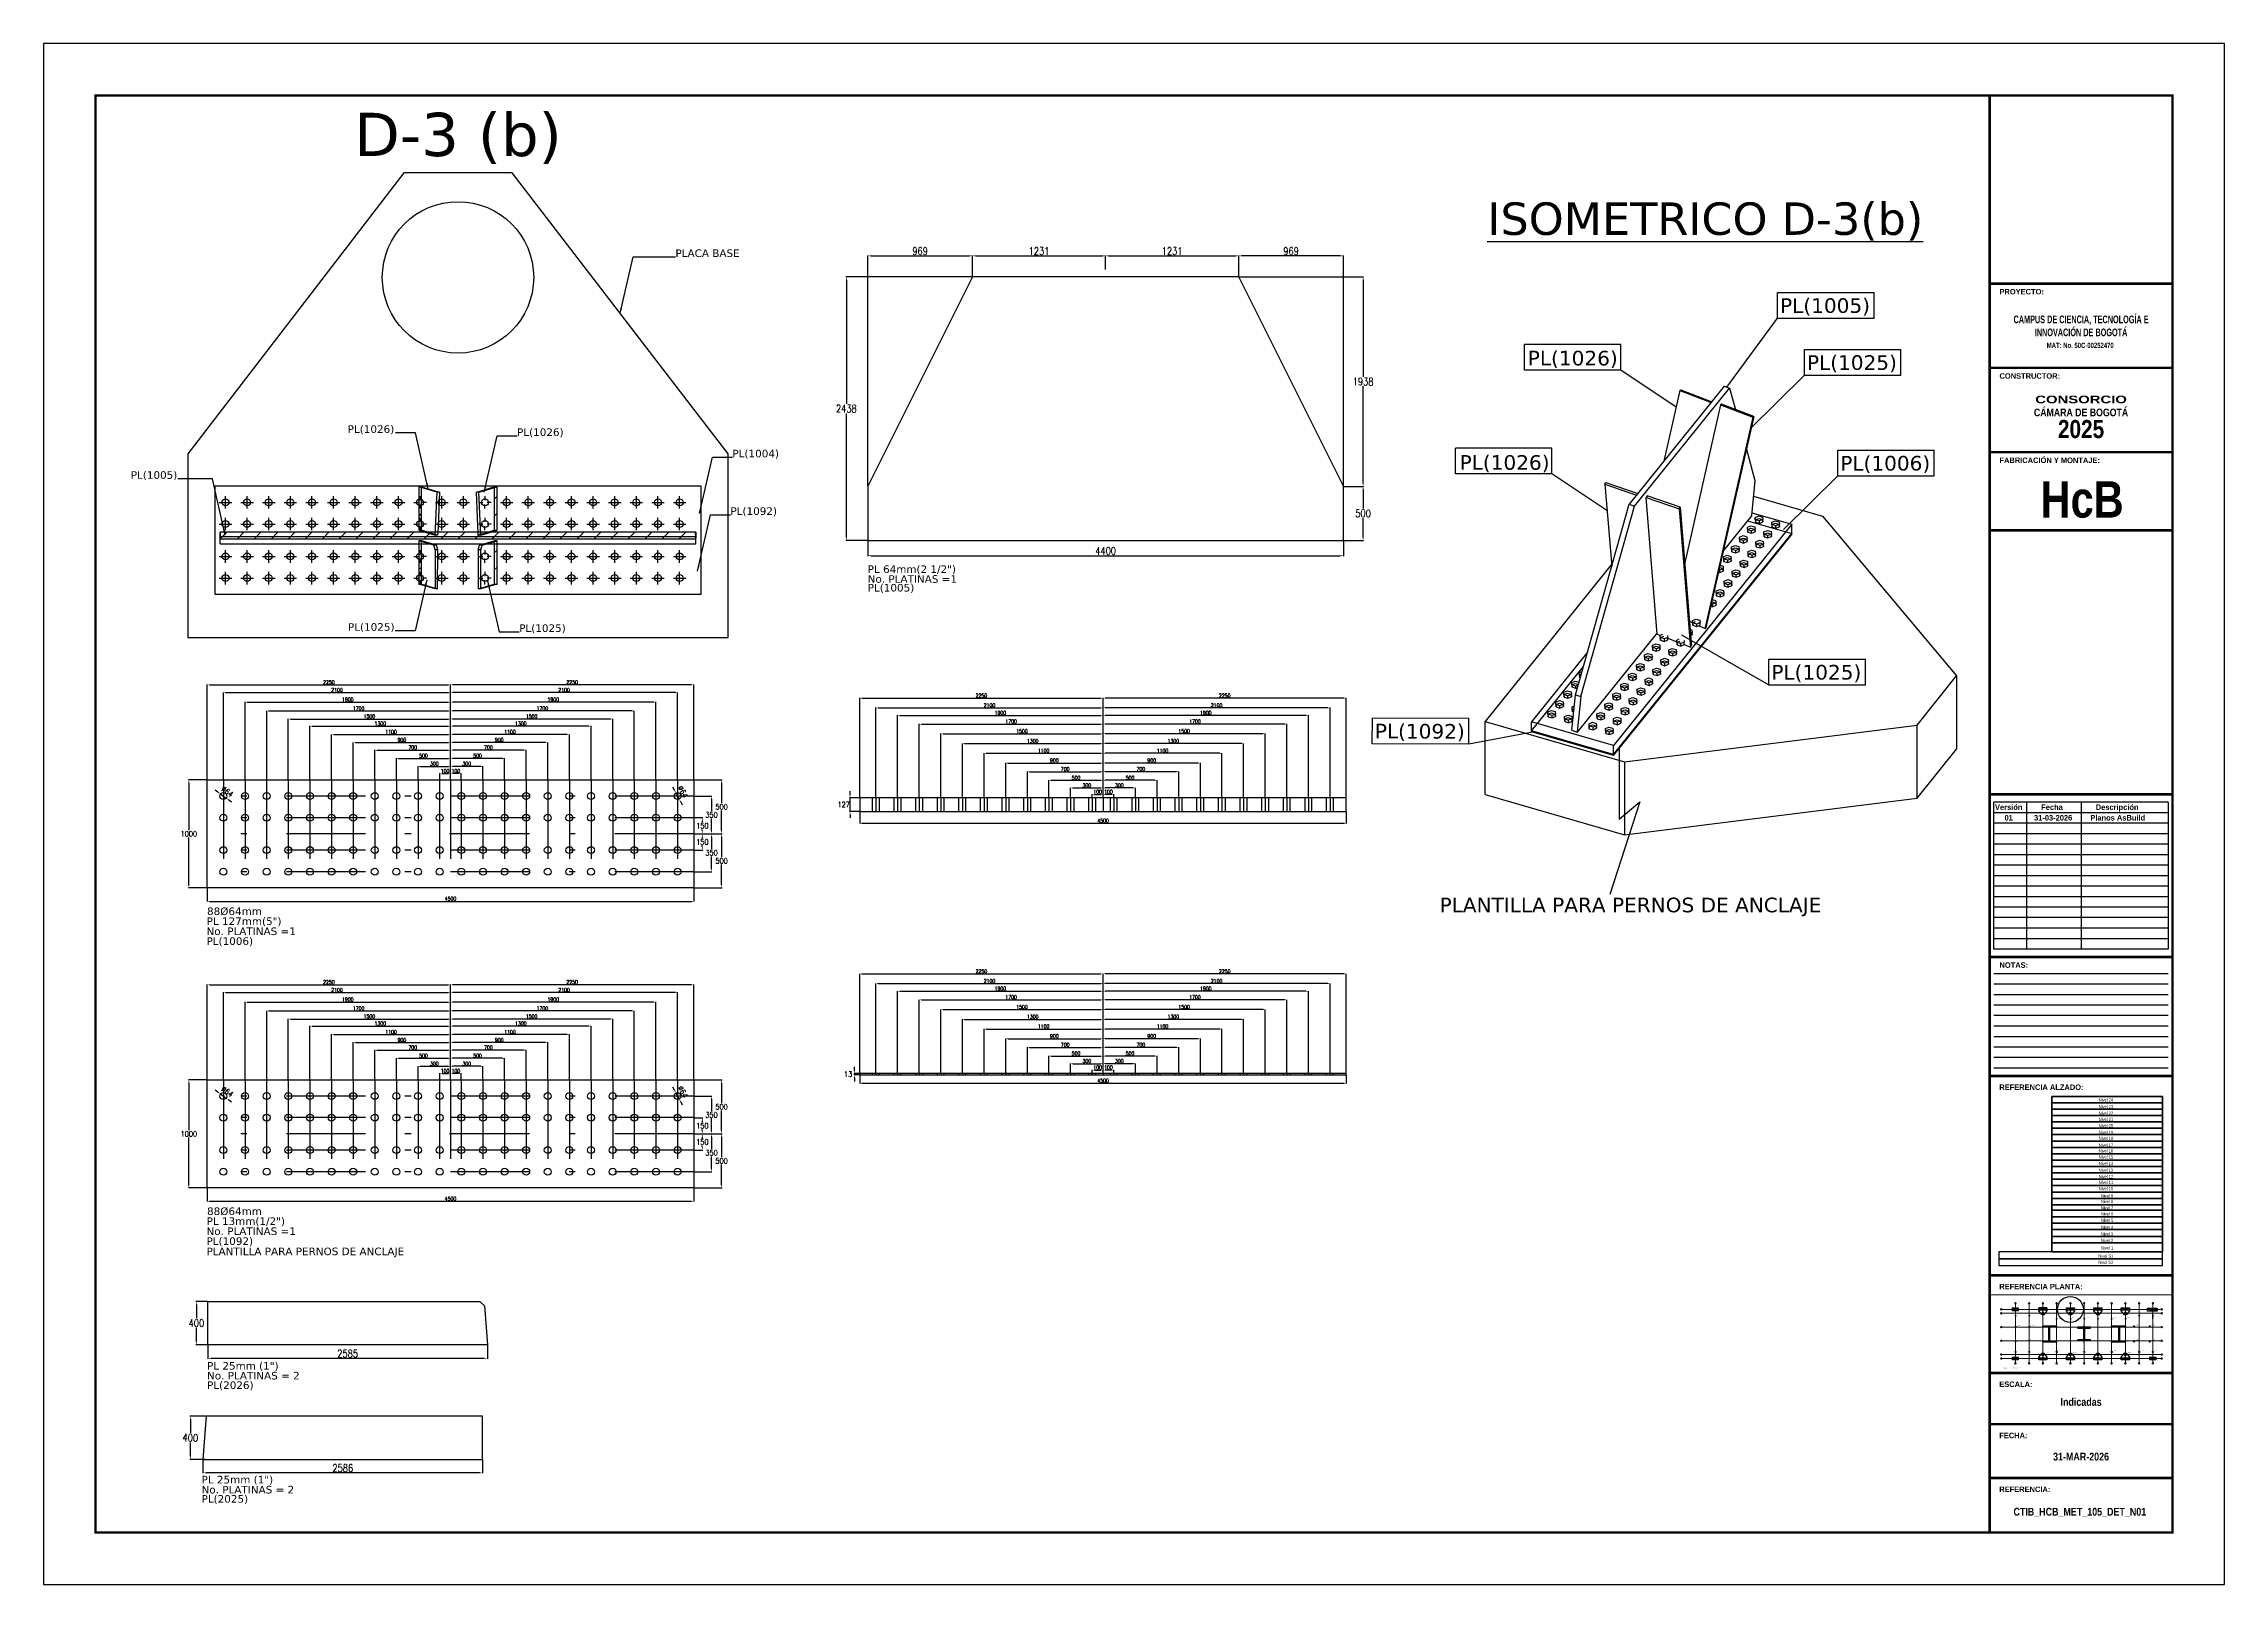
# Paper-space layout 'D-3(b)' of a CAD drawing. Header units: millimetres. Extents: x 9375 to 10216, y 4701 to 5295.
# The model-space entities are those that its viewports show. They can reach past a viewport. Long polylines and large blocks are cut down to what shows.
import ezdxf
from ezdxf.enums import TextEntityAlignment as Align

# ---------------------------------------------------------------- set-up
doc = ezdxf.new("R2010")
doc.units = ezdxf.units.MM
doc.header["$LTSCALE"] = 0.1
for name, pattern in [('ACAD_ISO02W100', [15, 12, -3]), ('DASHDOT', [25.4, 12.7, -6.35, 0, -6.35]), ('DXK_LINE_DOT2', [3.9198, 1.9599, -1.9599]), ('DXK_LINE_DOT3', [5.9187, 2.979, -0.9799, 0.9799, -0.9799]), ('Grid Line', [3.33375, 1.905, -0.47625, 0.47625, -0.47625])]:
    doc.linetypes.add(name, pattern=pattern)
for name, color, linetype in [('CONCRETO', 2, 'Continuous'), ('COTAS', 8, 'Continuous'), ('EJE PERNO', 1, 'DASHDOT'), ('FORMATO', 7, 'Continuous'), ('PERNOS', 3, 'Continuous'), ('PLATINA', 5, 'Continuous'), ('PLATINAS', 5, 'Continuous'), ('ROTÚLOS', 6, 'Continuous'), ('TEXTO GENERAL', 3, 'Continuous'), ('TEXTO GENRAL', 3, 'Continuous')]:
    doc.layers.add(name, color=color, linetype=linetype)
for name, color, linetype, lineweight in [('E_EJES', 8, 'Continuous', 9), ('E_EJES-1', 8, 'Grid Line', 9), ('E_MUROS-1', 2, 'Continuous', 35), ('E_TEXTO', 3, 'Continuous', 9)]:
    doc.layers.add(name, color=color, linetype=linetype, lineweight=lineweight)
doc.styles.add('Arial Narrow_3', font='ARIALN.TTF', dxfattribs={"height": 0.0015})
doc.styles.add('Arial Narrow_B_1', font='ARIALNB.TTF', dxfattribs={"height": 0.0025})
doc.styles.add('CNI_COTAS', font='romans.shx', dxfattribs={"width": 0.8})
doc.styles.add('Swis721 LtCn BT_1', font='swisscl.ttf', dxfattribs={"height": 0.42})
doc.styles.add('TEXTO GENERAL', font='verdana.ttf', dxfattribs={"height": 0.9})
doc.styles.add('VERDANA', font='verdana.ttf')
doc.dimstyles.new('1.2', dxfattribs={"dimscale": 0, "dimtxt": 35, "dimasz": 20, "dimexe": 2, "dimexo": 2, "dimgap": 7, "dimtad": 1, "dimdec": 0, "dimzin": 4, "dimdsep": 46, "dimtxsty": 'CNI_COTAS', "dimcen": 0, "dimclrd": 256, "dimclrt": 3, "dimadec": 0, "dimazin": 0, "dimtfac": 1, "dimtdec": 0, "dimtmove": 2, "dimatfit": 0, "dimfxl": 0.05, "dimtolj": 1, "dimtzin": 0, "dimarcsym": 1})
doc.dimstyles.new('1.3', dxfattribs={"dimscale": 0, "dimtxt": 50, "dimasz": 30, "dimexe": 4, "dimexo": 4, "dimgap": 9, "dimtad": 1, "dimdec": 0, "dimzin": 4, "dimdsep": 46, "dimtxsty": 'CNI_COTAS', "dimcen": 0, "dimclrd": 256, "dimclrt": 3, "dimadec": 0, "dimazin": 0, "dimtfac": 1, "dimtdec": 0, "dimtmove": 2, "dimatfit": 0, "dimfxl": 0.05, "dimtolj": 1, "dimtzin": 0, "dimarcsym": 0})
doc.dimstyles.new('1.4', dxfattribs={"dimscale": 0, "dimtxt": 70, "dimasz": 50, "dimexe": 4, "dimexo": 4, "dimgap": 15, "dimtad": 1, "dimdec": 0, "dimzin": 4, "dimdsep": 46, "dimtxsty": 'CNI_COTAS', "dimcen": 0, "dimclrd": 256, "dimclrt": 3, "dimadec": 0, "dimazin": 0, "dimtfac": 1, "dimtdec": 0, "dimtmove": 2, "dimatfit": 0, "dimfxl": 0.05, "dimtolj": 1, "dimtzin": 0, "dimarcsym": 0})

# ---------------------------------------------------------------- blocks, each defined once
blk = doc.blocks.new('Grid - CNI_NOMBRE EJES-372759-_26_00m_LOC COLUMNAS Y MUROS PISO 7')
at = {"layer": 'E_EJES'}
blk.add_circle((0, 0), 0.003, dxfattribs=at)
blk = doc.blocks.new('*D3456')
at = {"layer": 'COTAS', "color": 0, "lineweight": -2, "ltscale": 3, "transparency": 16777216}
for p, q in [((88061, 7069), (87971, 7069)), ((88061, 6942), (87971, 6942))]:
    blk.add_line(p, q, dxfattribs=at)
at = {"layer": 'COTAS', "lineweight": -2, "ltscale": 3, "transparency": 16777216}
for p, q in [((87975, 7099), (87975, 7129)), ((87975, 6942), (87975, 7069)), ((87975, 6912), (87975, 6882))]:
    blk.add_line(p, q, dxfattribs=at)
at = {"layer": 'COTAS', "ltscale": 3, "transparency": 16777216}
for points in [[(87970, 7099), (87980, 7099), (87975, 7069)], [(87970, 6912), (87980, 6912), (87975, 6942)]]:
    blk.add_solid(points, dxfattribs=at)
at = {"layer": 'Defpoints', "color": 0, "ltscale": 3, "transparency": 16777216}
for p in [(87975, 7069), (88065, 7069), (88065, 6942)]:
    blk.add_point(p, dxfattribs=at)
at = {"layer": 'COTAS', "color": 3, "ltscale": 3, "transparency": 16777216, "insert": (87916, 7006), "char_height": 50, "attachment_point": 5, "rotation": 0.2, "style": 'CNI_COTAS'}
blk.add_mtext('\\A1;127', dxfattribs=at)
blk = doc.blocks.new('*D3457')
at = {"layer": 'COTAS', "color": 0, "lineweight": -2, "transparency": 16777216}
for p, q in [((88065, 6940), (88065, 6831)), ((92565, 6940), (92565, 6831))]:
    blk.add_line(p, q, dxfattribs=at)
at = {"layer": 'COTAS', "lineweight": -2, "transparency": 16777216}
blk.add_line((88085, 6833), (92545, 6833), dxfattribs=at)
at = {"layer": 'COTAS', "transparency": 16777216}
for points in [[(88085, 6836), (88085, 6829), (88065, 6833)], [(92545, 6836), (92545, 6829), (92565, 6833)]]:
    blk.add_solid(points, dxfattribs=at)
at = {"layer": 'Defpoints', "color": 0, "transparency": 16777216}
for p in [(88065, 6942), (92565, 6942), (92565, 6833)]:
    blk.add_point(p, dxfattribs=at)
at = {"layer": 'COTAS', "color": 3, "transparency": 16777216, "insert": (90315, 6857), "char_height": 35, "attachment_point": 5, "style": 'CNI_COTAS'}
blk.add_mtext('\\A1;4500', dxfattribs=at)
blk = doc.blocks.new('*D3458')
at = {"layer": 'COTAS', "color": 0, "lineweight": -2, "transparency": 16777216}
for p, q in [((90315, 7071), (90315, 7102)), ((90415, 7071), (90415, 7102))]:
    blk.add_line(p, q, dxfattribs=at)
at = {"layer": 'COTAS', "lineweight": -2, "transparency": 16777216}
blk.add_line((90395, 7100), (90335, 7100), dxfattribs=at)
at = {"layer": 'COTAS', "transparency": 16777216}
for points in [[(90335, 7103), (90335, 7096), (90315, 7100)], [(90395, 7103), (90395, 7096), (90415, 7100)]]:
    blk.add_solid(points, dxfattribs=at)
at = {"layer": 'Defpoints', "color": 0, "transparency": 16777216}
for p in [(90315, 7100), (90315, 7069), (90415, 7069)]:
    blk.add_point(p, dxfattribs=at)
at = {"layer": 'COTAS', "color": 3, "transparency": 16777216, "insert": (90365, 7124), "char_height": 35, "attachment_point": 5, "style": 'CNI_COTAS'}
blk.add_mtext('\\A1;100', dxfattribs=at)
blk = doc.blocks.new('*D3459')
at = {"layer": 'COTAS', "color": 0, "lineweight": -2, "transparency": 16777216}
for p, q in [((90315, 7071), (90315, 7162)), ((90615, 7071), (90615, 7162))]:
    blk.add_line(p, q, dxfattribs=at)
at = {"layer": 'COTAS', "lineweight": -2, "transparency": 16777216}
blk.add_line((90595, 7160), (90335, 7160), dxfattribs=at)
at = {"layer": 'COTAS', "transparency": 16777216}
for points in [[(90335, 7163), (90335, 7156), (90315, 7160)], [(90595, 7163), (90595, 7156), (90615, 7160)]]:
    blk.add_solid(points, dxfattribs=at)
at = {"layer": 'Defpoints', "color": 0, "transparency": 16777216}
for p in [(90315, 7160), (90315, 7069), (90615, 7069)]:
    blk.add_point(p, dxfattribs=at)
at = {"layer": 'COTAS', "color": 3, "transparency": 16777216, "insert": (90465, 7184), "char_height": 35, "attachment_point": 5, "style": 'CNI_COTAS'}
blk.add_mtext('\\A1;300', dxfattribs=at)
blk = doc.blocks.new('*D3460')
at = {"layer": 'COTAS', "color": 0, "lineweight": -2, "transparency": 16777216}
for p, q in [((90315, 7071), (90315, 7232)), ((90815, 7071), (90815, 7232))]:
    blk.add_line(p, q, dxfattribs=at)
at = {"layer": 'COTAS', "lineweight": -2, "transparency": 16777216}
blk.add_line((90795, 7230), (90335, 7230), dxfattribs=at)
at = {"layer": 'COTAS', "transparency": 16777216}
for points in [[(90335, 7233), (90335, 7226), (90315, 7230)], [(90795, 7233), (90795, 7226), (90815, 7230)]]:
    blk.add_solid(points, dxfattribs=at)
at = {"layer": 'Defpoints', "color": 0, "transparency": 16777216}
for p in [(90315, 7230), (90315, 7069), (90815, 7069)]:
    blk.add_point(p, dxfattribs=at)
at = {"layer": 'COTAS', "color": 3, "transparency": 16777216, "insert": (90565, 7254), "char_height": 35, "attachment_point": 5, "style": 'CNI_COTAS'}
blk.add_mtext('\\A1;500', dxfattribs=at)
blk = doc.blocks.new('*D3461')
at = {"layer": 'COTAS', "color": 0, "lineweight": -2, "transparency": 16777216}
for p, q in [((90315, 7071), (90315, 7312)), ((91015, 7071), (91015, 7312))]:
    blk.add_line(p, q, dxfattribs=at)
at = {"layer": 'COTAS', "lineweight": -2, "transparency": 16777216}
blk.add_line((90995, 7310), (90335, 7310), dxfattribs=at)
at = {"layer": 'COTAS', "transparency": 16777216}
for points in [[(90335, 7313), (90335, 7306), (90315, 7310)], [(90995, 7313), (90995, 7306), (91015, 7310)]]:
    blk.add_solid(points, dxfattribs=at)
at = {"layer": 'Defpoints', "color": 0, "transparency": 16777216}
for p in [(90315, 7310), (90315, 7069), (91015, 7069)]:
    blk.add_point(p, dxfattribs=at)
at = {"layer": 'COTAS', "color": 3, "transparency": 16777216, "insert": (90665, 7334), "char_height": 35, "attachment_point": 5, "style": 'CNI_COTAS'}
blk.add_mtext('\\A1;700', dxfattribs=at)
blk = doc.blocks.new('*D3462')
at = {"layer": 'COTAS', "color": 0, "lineweight": -2, "transparency": 16777216}
for p, q in [((90315, 7071), (90315, 7392)), ((91215, 7071), (91215, 7392))]:
    blk.add_line(p, q, dxfattribs=at)
at = {"layer": 'COTAS', "lineweight": -2, "transparency": 16777216}
blk.add_line((91195, 7390), (90335, 7390), dxfattribs=at)
at = {"layer": 'COTAS', "transparency": 16777216}
for points in [[(90335, 7393), (90335, 7386), (90315, 7390)], [(91195, 7393), (91195, 7386), (91215, 7390)]]:
    blk.add_solid(points, dxfattribs=at)
at = {"layer": 'Defpoints', "color": 0, "transparency": 16777216}
for p in [(90315, 7390), (90315, 7069), (91215, 7069)]:
    blk.add_point(p, dxfattribs=at)
at = {"layer": 'COTAS', "color": 3, "transparency": 16777216, "insert": (90765, 7414), "char_height": 35, "attachment_point": 5, "style": 'CNI_COTAS'}
blk.add_mtext('\\A1;900', dxfattribs=at)
blk = doc.blocks.new('*D3463')
at = {"layer": 'COTAS', "color": 0, "lineweight": -2, "transparency": 16777216}
for p, q in [((90315, 7071), (90315, 7482)), ((91415, 7071), (91415, 7482))]:
    blk.add_line(p, q, dxfattribs=at)
at = {"layer": 'COTAS', "lineweight": -2, "transparency": 16777216}
blk.add_line((91395, 7480), (90335, 7480), dxfattribs=at)
at = {"layer": 'COTAS', "transparency": 16777216}
for points in [[(90335, 7483), (90335, 7476), (90315, 7480)], [(91395, 7483), (91395, 7476), (91415, 7480)]]:
    blk.add_solid(points, dxfattribs=at)
at = {"layer": 'Defpoints', "color": 0, "transparency": 16777216}
for p in [(90315, 7480), (90315, 7069), (91415, 7069)]:
    blk.add_point(p, dxfattribs=at)
at = {"layer": 'COTAS', "color": 3, "transparency": 16777216, "insert": (90865, 7504), "char_height": 35, "attachment_point": 5, "style": 'CNI_COTAS'}
blk.add_mtext('\\A1;1100', dxfattribs=at)
blk = doc.blocks.new('*D3464')
at = {"layer": 'COTAS', "color": 0, "lineweight": -2, "transparency": 16777216}
for p, q in [((90315, 7071), (90315, 7572)), ((91615, 7071), (91615, 7572))]:
    blk.add_line(p, q, dxfattribs=at)
at = {"layer": 'COTAS', "lineweight": -2, "transparency": 16777216}
blk.add_line((91595, 7570), (90335, 7570), dxfattribs=at)
at = {"layer": 'COTAS', "transparency": 16777216}
for points in [[(90335, 7573), (90335, 7566), (90315, 7570)], [(91595, 7573), (91595, 7566), (91615, 7570)]]:
    blk.add_solid(points, dxfattribs=at)
at = {"layer": 'Defpoints', "color": 0, "transparency": 16777216}
for p in [(90315, 7570), (90315, 7069), (91615, 7069)]:
    blk.add_point(p, dxfattribs=at)
at = {"layer": 'COTAS', "color": 3, "transparency": 16777216, "insert": (90965, 7594), "char_height": 35, "attachment_point": 5, "style": 'CNI_COTAS'}
blk.add_mtext('\\A1;1300', dxfattribs=at)
blk = doc.blocks.new('*D3465')
at = {"layer": 'COTAS', "color": 0, "lineweight": -2, "transparency": 16777216}
for p, q in [((90315, 7071), (90315, 7662)), ((91815, 7071), (91815, 7662))]:
    blk.add_line(p, q, dxfattribs=at)
at = {"layer": 'COTAS', "lineweight": -2, "transparency": 16777216}
blk.add_line((91795, 7660), (90335, 7660), dxfattribs=at)
at = {"layer": 'COTAS', "transparency": 16777216}
for points in [[(90335, 7663), (90335, 7656), (90315, 7660)], [(91795, 7663), (91795, 7656), (91815, 7660)]]:
    blk.add_solid(points, dxfattribs=at)
at = {"layer": 'Defpoints', "color": 0, "transparency": 16777216}
for p in [(90315, 7660), (90315, 7069), (91815, 7069)]:
    blk.add_point(p, dxfattribs=at)
at = {"layer": 'COTAS', "color": 3, "transparency": 16777216, "insert": (91065, 7684), "char_height": 35, "attachment_point": 5, "style": 'CNI_COTAS'}
blk.add_mtext('\\A1;1500', dxfattribs=at)
blk = doc.blocks.new('*D3466')
at = {"layer": 'COTAS', "color": 0, "lineweight": -2, "transparency": 16777216}
for p, q in [((90315, 7071), (90315, 7752)), ((92015, 7071), (92015, 7752))]:
    blk.add_line(p, q, dxfattribs=at)
at = {"layer": 'COTAS', "lineweight": -2, "transparency": 16777216}
blk.add_line((91995, 7750), (90335, 7750), dxfattribs=at)
at = {"layer": 'COTAS', "transparency": 16777216}
for points in [[(90335, 7753), (90335, 7746), (90315, 7750)], [(91995, 7753), (91995, 7746), (92015, 7750)]]:
    blk.add_solid(points, dxfattribs=at)
at = {"layer": 'Defpoints', "color": 0, "transparency": 16777216}
for p in [(90315, 7750), (90315, 7069), (92015, 7069)]:
    blk.add_point(p, dxfattribs=at)
at = {"layer": 'COTAS', "color": 3, "transparency": 16777216, "insert": (91165, 7774), "char_height": 35, "attachment_point": 5, "style": 'CNI_COTAS'}
blk.add_mtext('\\A1;1700', dxfattribs=at)
blk = doc.blocks.new('*D3467')
at = {"layer": 'COTAS', "color": 0, "lineweight": -2, "transparency": 16777216}
for p, q in [((90315, 7071), (90315, 7832)), ((92215, 7071), (92215, 7832))]:
    blk.add_line(p, q, dxfattribs=at)
at = {"layer": 'COTAS', "lineweight": -2, "transparency": 16777216}
blk.add_line((92195, 7830), (90335, 7830), dxfattribs=at)
at = {"layer": 'COTAS', "transparency": 16777216}
for points in [[(90335, 7833), (90335, 7826), (90315, 7830)], [(92195, 7833), (92195, 7826), (92215, 7830)]]:
    blk.add_solid(points, dxfattribs=at)
at = {"layer": 'Defpoints', "color": 0, "transparency": 16777216}
for p in [(90315, 7830), (90315, 7069), (92215, 7069)]:
    blk.add_point(p, dxfattribs=at)
at = {"layer": 'COTAS', "color": 3, "transparency": 16777216, "insert": (91265, 7854), "char_height": 35, "attachment_point": 5, "style": 'CNI_COTAS'}
blk.add_mtext('\\A1;1900', dxfattribs=at)
blk = doc.blocks.new('*D3468')
at = {"layer": 'COTAS', "color": 0, "lineweight": -2, "transparency": 16777216}
for p, q in [((90315, 7071), (90315, 7902)), ((92415, 7071), (92415, 7902))]:
    blk.add_line(p, q, dxfattribs=at)
at = {"layer": 'COTAS', "lineweight": -2, "transparency": 16777216}
blk.add_line((92395, 7900), (90335, 7900), dxfattribs=at)
at = {"layer": 'COTAS', "transparency": 16777216}
for points in [[(90335, 7903), (90335, 7896), (90315, 7900)], [(92395, 7903), (92395, 7896), (92415, 7900)]]:
    blk.add_solid(points, dxfattribs=at)
at = {"layer": 'Defpoints', "color": 0, "transparency": 16777216}
for p in [(90315, 7900), (90315, 7069), (92415, 7069)]:
    blk.add_point(p, dxfattribs=at)
at = {"layer": 'COTAS', "color": 3, "transparency": 16777216, "insert": (91365, 7924), "char_height": 35, "attachment_point": 5, "style": 'CNI_COTAS'}
blk.add_mtext('\\A1;2100', dxfattribs=at)
blk = doc.blocks.new('*D3469')
at = {"layer": 'COTAS', "color": 0, "lineweight": -2, "transparency": 16777216}
for p, q in [((90315, 7071), (90315, 7992)), ((92565, 7071), (92565, 7992))]:
    blk.add_line(p, q, dxfattribs=at)
at = {"layer": 'COTAS', "lineweight": -2, "transparency": 16777216}
blk.add_line((92545, 7990), (90335, 7990), dxfattribs=at)
at = {"layer": 'COTAS', "transparency": 16777216}
for points in [[(90335, 7993), (90335, 7986), (90315, 7990)], [(92545, 7993), (92545, 7986), (92565, 7990)]]:
    blk.add_solid(points, dxfattribs=at)
at = {"layer": 'Defpoints', "color": 0, "transparency": 16777216}
for p in [(90315, 7990), (90315, 7069), (92565, 7069)]:
    blk.add_point(p, dxfattribs=at)
at = {"layer": 'COTAS', "color": 3, "transparency": 16777216, "insert": (91440, 8014), "char_height": 35, "attachment_point": 5, "style": 'CNI_COTAS'}
blk.add_mtext('\\A1;2250', dxfattribs=at)
blk = doc.blocks.new('*D3001')
at = {"layer": 'COTAS', "color": 0, "lineweight": -2, "transparency": 16777216}
for p, q in [((90215, 7071), (90215, 7102)), ((90315, 7071), (90315, 7102))]:
    blk.add_line(p, q, dxfattribs=at)
at = {"layer": 'COTAS', "lineweight": -2, "transparency": 16777216}
blk.add_line((90235, 7100), (90295, 7100), dxfattribs=at)
at = {"layer": 'COTAS', "transparency": 16777216}
for points in [[(90235, 7103), (90235, 7096), (90215, 7100)], [(90295, 7103), (90295, 7096), (90315, 7100)]]:
    blk.add_solid(points, dxfattribs=at)
at = {"layer": 'Defpoints', "color": 0, "transparency": 16777216}
for p in [(90215, 7069), (90315, 7100), (90315, 7069)]:
    blk.add_point(p, dxfattribs=at)
at = {"layer": 'COTAS', "color": 3, "transparency": 16777216, "insert": (90265, 7124), "char_height": 35, "attachment_point": 5, "style": 'CNI_COTAS'}
blk.add_mtext('\\A1;100', dxfattribs=at)
blk = doc.blocks.new('*D3002')
at = {"layer": 'COTAS', "color": 0, "lineweight": -2, "transparency": 16777216}
for p, q in [((90015, 7071), (90015, 7162)), ((90315, 7071), (90315, 7162))]:
    blk.add_line(p, q, dxfattribs=at)
at = {"layer": 'COTAS', "lineweight": -2, "transparency": 16777216}
blk.add_line((90035, 7160), (90295, 7160), dxfattribs=at)
at = {"layer": 'COTAS', "transparency": 16777216}
for points in [[(90035, 7163), (90035, 7156), (90015, 7160)], [(90295, 7163), (90295, 7156), (90315, 7160)]]:
    blk.add_solid(points, dxfattribs=at)
at = {"layer": 'Defpoints', "color": 0, "transparency": 16777216}
for p in [(90015, 7069), (90315, 7160), (90315, 7069)]:
    blk.add_point(p, dxfattribs=at)
at = {"layer": 'COTAS', "color": 3, "transparency": 16777216, "insert": (90165, 7184), "char_height": 35, "attachment_point": 5, "style": 'CNI_COTAS'}
blk.add_mtext('\\A1;300', dxfattribs=at)
blk = doc.blocks.new('*D3003')
at = {"layer": 'COTAS', "color": 0, "lineweight": -2, "transparency": 16777216}
for p, q in [((89815, 7071), (89815, 7232)), ((90315, 7071), (90315, 7232))]:
    blk.add_line(p, q, dxfattribs=at)
at = {"layer": 'COTAS', "lineweight": -2, "transparency": 16777216}
blk.add_line((89835, 7230), (90295, 7230), dxfattribs=at)
at = {"layer": 'COTAS', "transparency": 16777216}
for points in [[(89835, 7233), (89835, 7226), (89815, 7230)], [(90295, 7233), (90295, 7226), (90315, 7230)]]:
    blk.add_solid(points, dxfattribs=at)
at = {"layer": 'Defpoints', "color": 0, "transparency": 16777216}
for p in [(89815, 7069), (90315, 7230), (90315, 7069)]:
    blk.add_point(p, dxfattribs=at)
at = {"layer": 'COTAS', "color": 3, "transparency": 16777216, "insert": (90065, 7254), "char_height": 35, "attachment_point": 5, "style": 'CNI_COTAS'}
blk.add_mtext('\\A1;500', dxfattribs=at)
blk = doc.blocks.new('*D3004')
at = {"layer": 'COTAS', "color": 0, "lineweight": -2, "transparency": 16777216}
for p, q in [((89615, 7071), (89615, 7312)), ((90315, 7071), (90315, 7312))]:
    blk.add_line(p, q, dxfattribs=at)
at = {"layer": 'COTAS', "lineweight": -2, "transparency": 16777216}
blk.add_line((89635, 7310), (90295, 7310), dxfattribs=at)
at = {"layer": 'COTAS', "transparency": 16777216}
for points in [[(89635, 7313), (89635, 7306), (89615, 7310)], [(90295, 7313), (90295, 7306), (90315, 7310)]]:
    blk.add_solid(points, dxfattribs=at)
at = {"layer": 'Defpoints', "color": 0, "transparency": 16777216}
for p in [(90315, 7310), (89615, 7069), (90315, 7069)]:
    blk.add_point(p, dxfattribs=at)
at = {"layer": 'COTAS', "color": 3, "transparency": 16777216, "insert": (89965, 7334), "char_height": 35, "attachment_point": 5, "style": 'CNI_COTAS'}
blk.add_mtext('\\A1;700', dxfattribs=at)
blk = doc.blocks.new('*D3005')
at = {"layer": 'COTAS', "color": 0, "lineweight": -2, "transparency": 16777216}
for p, q in [((89415, 7071), (89415, 7392)), ((90315, 7071), (90315, 7392))]:
    blk.add_line(p, q, dxfattribs=at)
at = {"layer": 'COTAS', "lineweight": -2, "transparency": 16777216}
blk.add_line((89435, 7390), (90295, 7390), dxfattribs=at)
at = {"layer": 'COTAS', "transparency": 16777216}
for points in [[(89435, 7393), (89435, 7386), (89415, 7390)], [(90295, 7393), (90295, 7386), (90315, 7390)]]:
    blk.add_solid(points, dxfattribs=at)
at = {"layer": 'Defpoints', "color": 0, "transparency": 16777216}
for p in [(90315, 7390), (89415, 7069), (90315, 7069)]:
    blk.add_point(p, dxfattribs=at)
at = {"layer": 'COTAS', "color": 3, "transparency": 16777216, "insert": (89865, 7414), "char_height": 35, "attachment_point": 5, "style": 'CNI_COTAS'}
blk.add_mtext('\\A1;900', dxfattribs=at)
blk = doc.blocks.new('*D3006')
at = {"layer": 'COTAS', "color": 0, "lineweight": -2, "transparency": 16777216}
for p, q in [((89215, 7071), (89215, 7482)), ((90315, 7071), (90315, 7482))]:
    blk.add_line(p, q, dxfattribs=at)
at = {"layer": 'COTAS', "lineweight": -2, "transparency": 16777216}
blk.add_line((89235, 7480), (90295, 7480), dxfattribs=at)
at = {"layer": 'COTAS', "transparency": 16777216}
for points in [[(89235, 7483), (89235, 7476), (89215, 7480)], [(90295, 7483), (90295, 7476), (90315, 7480)]]:
    blk.add_solid(points, dxfattribs=at)
at = {"layer": 'Defpoints', "color": 0, "transparency": 16777216}
for p in [(90315, 7480), (89215, 7069), (90315, 7069)]:
    blk.add_point(p, dxfattribs=at)
at = {"layer": 'COTAS', "color": 3, "transparency": 16777216, "insert": (89765, 7504), "char_height": 35, "attachment_point": 5, "style": 'CNI_COTAS'}
blk.add_mtext('\\A1;1100', dxfattribs=at)
blk = doc.blocks.new('*D3007')
at = {"layer": 'COTAS', "color": 0, "lineweight": -2, "transparency": 16777216}
for p, q in [((89015, 7071), (89015, 7572)), ((90315, 7071), (90315, 7572))]:
    blk.add_line(p, q, dxfattribs=at)
at = {"layer": 'COTAS', "lineweight": -2, "transparency": 16777216}
blk.add_line((89035, 7570), (90295, 7570), dxfattribs=at)
at = {"layer": 'COTAS', "transparency": 16777216}
for points in [[(89035, 7573), (89035, 7566), (89015, 7570)], [(90295, 7573), (90295, 7566), (90315, 7570)]]:
    blk.add_solid(points, dxfattribs=at)
at = {"layer": 'Defpoints', "color": 0, "transparency": 16777216}
for p in [(90315, 7570), (89015, 7069), (90315, 7069)]:
    blk.add_point(p, dxfattribs=at)
at = {"layer": 'COTAS', "color": 3, "transparency": 16777216, "insert": (89665, 7594), "char_height": 35, "attachment_point": 5, "style": 'CNI_COTAS'}
blk.add_mtext('\\A1;1300', dxfattribs=at)
blk = doc.blocks.new('*D3008')
at = {"layer": 'COTAS', "color": 0, "lineweight": -2, "transparency": 16777216}
for p, q in [((88815, 7071), (88815, 7662)), ((90315, 7071), (90315, 7662))]:
    blk.add_line(p, q, dxfattribs=at)
at = {"layer": 'COTAS', "lineweight": -2, "transparency": 16777216}
blk.add_line((88835, 7660), (90295, 7660), dxfattribs=at)
at = {"layer": 'COTAS', "transparency": 16777216}
for points in [[(88835, 7663), (88835, 7656), (88815, 7660)], [(90295, 7663), (90295, 7656), (90315, 7660)]]:
    blk.add_solid(points, dxfattribs=at)
at = {"layer": 'Defpoints', "color": 0, "transparency": 16777216}
for p in [(90315, 7660), (88815, 7069), (90315, 7069)]:
    blk.add_point(p, dxfattribs=at)
at = {"layer": 'COTAS', "color": 3, "transparency": 16777216, "insert": (89565, 7684), "char_height": 35, "attachment_point": 5, "style": 'CNI_COTAS'}
blk.add_mtext('\\A1;1500', dxfattribs=at)
blk = doc.blocks.new('*D3009')
at = {"layer": 'COTAS', "color": 0, "lineweight": -2, "transparency": 16777216}
for p, q in [((88615, 7071), (88615, 7752)), ((90315, 7071), (90315, 7752))]:
    blk.add_line(p, q, dxfattribs=at)
at = {"layer": 'COTAS', "lineweight": -2, "transparency": 16777216}
blk.add_line((88635, 7750), (90295, 7750), dxfattribs=at)
at = {"layer": 'COTAS', "transparency": 16777216}
for points in [[(88635, 7753), (88635, 7746), (88615, 7750)], [(90295, 7753), (90295, 7746), (90315, 7750)]]:
    blk.add_solid(points, dxfattribs=at)
at = {"layer": 'Defpoints', "color": 0, "transparency": 16777216}
for p in [(90315, 7750), (88615, 7069), (90315, 7069)]:
    blk.add_point(p, dxfattribs=at)
at = {"layer": 'COTAS', "color": 3, "transparency": 16777216, "insert": (89465, 7774), "char_height": 35, "attachment_point": 5, "style": 'CNI_COTAS'}
blk.add_mtext('\\A1;1700', dxfattribs=at)
blk = doc.blocks.new('*D3010')
at = {"layer": 'COTAS', "color": 0, "lineweight": -2, "transparency": 16777216}
for p, q in [((88415, 7071), (88415, 7832)), ((90315, 7071), (90315, 7832))]:
    blk.add_line(p, q, dxfattribs=at)
at = {"layer": 'COTAS', "lineweight": -2, "transparency": 16777216}
blk.add_line((88435, 7830), (90295, 7830), dxfattribs=at)
at = {"layer": 'COTAS', "transparency": 16777216}
for points in [[(88435, 7833), (88435, 7826), (88415, 7830)], [(90295, 7833), (90295, 7826), (90315, 7830)]]:
    blk.add_solid(points, dxfattribs=at)
at = {"layer": 'Defpoints', "color": 0, "transparency": 16777216}
for p in [(90315, 7830), (88415, 7069), (90315, 7069)]:
    blk.add_point(p, dxfattribs=at)
at = {"layer": 'COTAS', "color": 3, "transparency": 16777216, "insert": (89365, 7854), "char_height": 35, "attachment_point": 5, "style": 'CNI_COTAS'}
blk.add_mtext('\\A1;1900', dxfattribs=at)
blk = doc.blocks.new('*D3011')
at = {"layer": 'COTAS', "color": 0, "lineweight": -2, "transparency": 16777216}
for p, q in [((88215, 7071), (88215, 7902)), ((90315, 7071), (90315, 7902))]:
    blk.add_line(p, q, dxfattribs=at)
at = {"layer": 'COTAS', "lineweight": -2, "transparency": 16777216}
blk.add_line((88235, 7900), (90295, 7900), dxfattribs=at)
at = {"layer": 'COTAS', "transparency": 16777216}
for points in [[(88235, 7903), (88235, 7896), (88215, 7900)], [(90295, 7903), (90295, 7896), (90315, 7900)]]:
    blk.add_solid(points, dxfattribs=at)
at = {"layer": 'Defpoints', "color": 0, "transparency": 16777216}
for p in [(90315, 7900), (88215, 7069), (90315, 7069)]:
    blk.add_point(p, dxfattribs=at)
at = {"layer": 'COTAS', "color": 3, "transparency": 16777216, "insert": (89265, 7924), "char_height": 35, "attachment_point": 5, "style": 'CNI_COTAS'}
blk.add_mtext('\\A1;2100', dxfattribs=at)
blk = doc.blocks.new('*D3012')
at = {"layer": 'COTAS', "color": 0, "lineweight": -2, "transparency": 16777216}
for p, q in [((88065, 7071), (88065, 7992)), ((90315, 7071), (90315, 7992))]:
    blk.add_line(p, q, dxfattribs=at)
at = {"layer": 'COTAS', "lineweight": -2, "transparency": 16777216}
blk.add_line((88085, 7990), (90295, 7990), dxfattribs=at)
at = {"layer": 'COTAS', "transparency": 16777216}
for points in [[(88085, 7993), (88085, 7986), (88065, 7990)], [(90295, 7993), (90295, 7986), (90315, 7990)]]:
    blk.add_solid(points, dxfattribs=at)
at = {"layer": 'Defpoints', "color": 0, "transparency": 16777216}
for p in [(90315, 7990), (88065, 7069), (90315, 7069)]:
    blk.add_point(p, dxfattribs=at)
at = {"layer": 'COTAS', "color": 3, "transparency": 16777216, "insert": (89190, 8014), "char_height": 35, "attachment_point": 5, "style": 'CNI_COTAS'}
blk.add_mtext('\\A1;2250', dxfattribs=at)
blk = doc.blocks.new('*D3442')
at = {"layer": 'COTAS', "color": 0, "lineweight": -2, "ltscale": 3, "transparency": 16777216}
for p, q in [((88061, 4520), (88012, 4520)), ((88061, 4507), (88012, 4507))]:
    blk.add_line(p, q, dxfattribs=at)
at = {"layer": 'COTAS', "lineweight": -2, "ltscale": 3, "transparency": 16777216}
for p, q in [((88016, 4550), (88016, 4580)), ((88016, 4507), (88016, 4520)), ((88016, 4477), (88016, 4447))]:
    blk.add_line(p, q, dxfattribs=at)
at = {"layer": 'COTAS', "ltscale": 3, "transparency": 16777216}
for points in [[(88011, 4550), (88021, 4550), (88016, 4520)], [(88011, 4477), (88021, 4477), (88016, 4507)]]:
    blk.add_solid(points, dxfattribs=at)
at = {"layer": 'Defpoints', "color": 0, "ltscale": 3, "transparency": 16777216}
for p in [(88016, 4520), (88065, 4520), (88065, 4507)]:
    blk.add_point(p, dxfattribs=at)
at = {"layer": 'COTAS', "color": 3, "ltscale": 3, "transparency": 16777216, "insert": (87957, 4513), "char_height": 50, "attachment_point": 5, "rotation": 0.2, "style": 'CNI_COTAS'}
blk.add_mtext('\\A1;13', dxfattribs=at)
blk = doc.blocks.new('*D3443')
at = {"layer": 'COTAS', "color": 0, "lineweight": -2, "transparency": 16777216}
for p, q in [((88065, 4505), (88065, 4428)), ((92565, 4505), (92565, 4428))]:
    blk.add_line(p, q, dxfattribs=at)
at = {"layer": 'COTAS', "lineweight": -2, "transparency": 16777216}
blk.add_line((88085, 4430), (92545, 4430), dxfattribs=at)
at = {"layer": 'COTAS', "transparency": 16777216}
for points in [[(88085, 4433), (88085, 4426), (88065, 4430)], [(92545, 4433), (92545, 4426), (92565, 4430)]]:
    blk.add_solid(points, dxfattribs=at)
at = {"layer": 'Defpoints', "color": 0, "transparency": 16777216}
for p in [(88065, 4507), (92565, 4507), (92565, 4430)]:
    blk.add_point(p, dxfattribs=at)
at = {"layer": 'COTAS', "color": 3, "transparency": 16777216, "insert": (90315, 4454), "char_height": 35, "attachment_point": 5, "style": 'CNI_COTAS'}
blk.add_mtext('\\A1;4500', dxfattribs=at)
blk = doc.blocks.new('*D3444')
at = {"layer": 'COTAS', "color": 0, "lineweight": -2, "transparency": 16777216}
for p, q in [((90315, 4522), (90315, 4552)), ((90415, 4522), (90415, 4552))]:
    blk.add_line(p, q, dxfattribs=at)
at = {"layer": 'COTAS', "lineweight": -2, "transparency": 16777216}
blk.add_line((90395, 4550), (90335, 4550), dxfattribs=at)
at = {"layer": 'COTAS', "transparency": 16777216}
for points in [[(90335, 4554), (90335, 4547), (90315, 4550)], [(90395, 4554), (90395, 4547), (90415, 4550)]]:
    blk.add_solid(points, dxfattribs=at)
at = {"layer": 'Defpoints', "color": 0, "transparency": 16777216}
for p in [(90315, 4550), (90315, 4520), (90415, 4520)]:
    blk.add_point(p, dxfattribs=at)
at = {"layer": 'COTAS', "color": 3, "transparency": 16777216, "insert": (90365, 4575), "char_height": 35, "attachment_point": 5, "style": 'CNI_COTAS'}
blk.add_mtext('\\A1;100', dxfattribs=at)
blk = doc.blocks.new('*D3445')
at = {"layer": 'COTAS', "color": 0, "lineweight": -2, "transparency": 16777216}
for p, q in [((90315, 4522), (90315, 4612)), ((90615, 4522), (90615, 4612))]:
    blk.add_line(p, q, dxfattribs=at)
at = {"layer": 'COTAS', "lineweight": -2, "transparency": 16777216}
blk.add_line((90595, 4610), (90335, 4610), dxfattribs=at)
at = {"layer": 'COTAS', "transparency": 16777216}
for points in [[(90335, 4614), (90335, 4607), (90315, 4610)], [(90595, 4614), (90595, 4607), (90615, 4610)]]:
    blk.add_solid(points, dxfattribs=at)
at = {"layer": 'Defpoints', "color": 0, "transparency": 16777216}
for p in [(90315, 4610), (90315, 4520), (90615, 4520)]:
    blk.add_point(p, dxfattribs=at)
at = {"layer": 'COTAS', "color": 3, "transparency": 16777216, "insert": (90465, 4635), "char_height": 35, "attachment_point": 5, "style": 'CNI_COTAS'}
blk.add_mtext('\\A1;300', dxfattribs=at)
blk = doc.blocks.new('*D3446')
at = {"layer": 'COTAS', "color": 0, "lineweight": -2, "transparency": 16777216}
for p, q in [((90315, 4522), (90315, 4682)), ((90815, 4522), (90815, 4682))]:
    blk.add_line(p, q, dxfattribs=at)
at = {"layer": 'COTAS', "lineweight": -2, "transparency": 16777216}
blk.add_line((90795, 4680), (90335, 4680), dxfattribs=at)
at = {"layer": 'COTAS', "transparency": 16777216}
for points in [[(90335, 4684), (90335, 4677), (90315, 4680)], [(90795, 4684), (90795, 4677), (90815, 4680)]]:
    blk.add_solid(points, dxfattribs=at)
at = {"layer": 'Defpoints', "color": 0, "transparency": 16777216}
for p in [(90315, 4680), (90315, 4520), (90815, 4520)]:
    blk.add_point(p, dxfattribs=at)
at = {"layer": 'COTAS', "color": 3, "transparency": 16777216, "insert": (90565, 4705), "char_height": 35, "attachment_point": 5, "style": 'CNI_COTAS'}
blk.add_mtext('\\A1;500', dxfattribs=at)
blk = doc.blocks.new('*D3447')
at = {"layer": 'COTAS', "color": 0, "lineweight": -2, "transparency": 16777216}
for p, q in [((90315, 4522), (90315, 4762)), ((91015, 4522), (91015, 4762))]:
    blk.add_line(p, q, dxfattribs=at)
at = {"layer": 'COTAS', "lineweight": -2, "transparency": 16777216}
blk.add_line((90995, 4760), (90335, 4760), dxfattribs=at)
at = {"layer": 'COTAS', "transparency": 16777216}
for points in [[(90335, 4764), (90335, 4757), (90315, 4760)], [(90995, 4764), (90995, 4757), (91015, 4760)]]:
    blk.add_solid(points, dxfattribs=at)
at = {"layer": 'Defpoints', "color": 0, "transparency": 16777216}
for p in [(90315, 4760), (90315, 4520), (91015, 4520)]:
    blk.add_point(p, dxfattribs=at)
at = {"layer": 'COTAS', "color": 3, "transparency": 16777216, "insert": (90665, 4785), "char_height": 35, "attachment_point": 5, "style": 'CNI_COTAS'}
blk.add_mtext('\\A1;700', dxfattribs=at)
blk = doc.blocks.new('*D3448')
at = {"layer": 'COTAS', "color": 0, "lineweight": -2, "transparency": 16777216}
for p, q in [((90315, 4522), (90315, 4842)), ((91215, 4522), (91215, 4842))]:
    blk.add_line(p, q, dxfattribs=at)
at = {"layer": 'COTAS', "lineweight": -2, "transparency": 16777216}
blk.add_line((91195, 4840), (90335, 4840), dxfattribs=at)
at = {"layer": 'COTAS', "transparency": 16777216}
for points in [[(90335, 4844), (90335, 4837), (90315, 4840)], [(91195, 4844), (91195, 4837), (91215, 4840)]]:
    blk.add_solid(points, dxfattribs=at)
at = {"layer": 'Defpoints', "color": 0, "transparency": 16777216}
for p in [(90315, 4840), (90315, 4520), (91215, 4520)]:
    blk.add_point(p, dxfattribs=at)
at = {"layer": 'COTAS', "color": 3, "transparency": 16777216, "insert": (90765, 4865), "char_height": 35, "attachment_point": 5, "style": 'CNI_COTAS'}
blk.add_mtext('\\A1;900', dxfattribs=at)
blk = doc.blocks.new('*D3449')
at = {"layer": 'COTAS', "color": 0, "lineweight": -2, "transparency": 16777216}
for p, q in [((90315, 4522), (90315, 4932)), ((91415, 4522), (91415, 4932))]:
    blk.add_line(p, q, dxfattribs=at)
at = {"layer": 'COTAS', "lineweight": -2, "transparency": 16777216}
blk.add_line((91395, 4930), (90335, 4930), dxfattribs=at)
at = {"layer": 'COTAS', "transparency": 16777216}
for points in [[(90335, 4934), (90335, 4927), (90315, 4930)], [(91395, 4934), (91395, 4927), (91415, 4930)]]:
    blk.add_solid(points, dxfattribs=at)
at = {"layer": 'Defpoints', "color": 0, "transparency": 16777216}
for p in [(90315, 4930), (90315, 4520), (91415, 4520)]:
    blk.add_point(p, dxfattribs=at)
at = {"layer": 'COTAS', "color": 3, "transparency": 16777216, "insert": (90865, 4955), "char_height": 35, "attachment_point": 5, "style": 'CNI_COTAS'}
blk.add_mtext('\\A1;1100', dxfattribs=at)
blk = doc.blocks.new('*D3450')
at = {"layer": 'COTAS', "color": 0, "lineweight": -2, "transparency": 16777216}
for p, q in [((90315, 4522), (90315, 5022)), ((91615, 4522), (91615, 5022))]:
    blk.add_line(p, q, dxfattribs=at)
at = {"layer": 'COTAS', "lineweight": -2, "transparency": 16777216}
blk.add_line((91595, 5020), (90335, 5020), dxfattribs=at)
at = {"layer": 'COTAS', "transparency": 16777216}
for points in [[(90335, 5024), (90335, 5017), (90315, 5020)], [(91595, 5024), (91595, 5017), (91615, 5020)]]:
    blk.add_solid(points, dxfattribs=at)
at = {"layer": 'Defpoints', "color": 0, "transparency": 16777216}
for p in [(90315, 5020), (90315, 4520), (91615, 4520)]:
    blk.add_point(p, dxfattribs=at)
at = {"layer": 'COTAS', "color": 3, "transparency": 16777216, "insert": (90965, 5045), "char_height": 35, "attachment_point": 5, "style": 'CNI_COTAS'}
blk.add_mtext('\\A1;1300', dxfattribs=at)
blk = doc.blocks.new('*D3451')
at = {"layer": 'COTAS', "color": 0, "lineweight": -2, "transparency": 16777216}
for p, q in [((90315, 4522), (90315, 5112)), ((91815, 4522), (91815, 5112))]:
    blk.add_line(p, q, dxfattribs=at)
at = {"layer": 'COTAS', "lineweight": -2, "transparency": 16777216}
blk.add_line((91795, 5110), (90335, 5110), dxfattribs=at)
at = {"layer": 'COTAS', "transparency": 16777216}
for points in [[(90335, 5114), (90335, 5107), (90315, 5110)], [(91795, 5114), (91795, 5107), (91815, 5110)]]:
    blk.add_solid(points, dxfattribs=at)
at = {"layer": 'Defpoints', "color": 0, "transparency": 16777216}
for p in [(90315, 5110), (90315, 4520), (91815, 4520)]:
    blk.add_point(p, dxfattribs=at)
at = {"layer": 'COTAS', "color": 3, "transparency": 16777216, "insert": (91065, 5135), "char_height": 35, "attachment_point": 5, "style": 'CNI_COTAS'}
blk.add_mtext('\\A1;1500', dxfattribs=at)
blk = doc.blocks.new('*D3452')
at = {"layer": 'COTAS', "color": 0, "lineweight": -2, "transparency": 16777216}
for p, q in [((90315, 4522), (90315, 5202)), ((92015, 4522), (92015, 5202))]:
    blk.add_line(p, q, dxfattribs=at)
at = {"layer": 'COTAS', "lineweight": -2, "transparency": 16777216}
blk.add_line((91995, 5200), (90335, 5200), dxfattribs=at)
at = {"layer": 'COTAS', "transparency": 16777216}
for points in [[(90335, 5204), (90335, 5197), (90315, 5200)], [(91995, 5204), (91995, 5197), (92015, 5200)]]:
    blk.add_solid(points, dxfattribs=at)
at = {"layer": 'Defpoints', "color": 0, "transparency": 16777216}
for p in [(90315, 5200), (90315, 4520), (92015, 4520)]:
    blk.add_point(p, dxfattribs=at)
at = {"layer": 'COTAS', "color": 3, "transparency": 16777216, "insert": (91165, 5225), "char_height": 35, "attachment_point": 5, "style": 'CNI_COTAS'}
blk.add_mtext('\\A1;1700', dxfattribs=at)
blk = doc.blocks.new('*D3453')
at = {"layer": 'COTAS', "color": 0, "lineweight": -2, "transparency": 16777216}
for p, q in [((90315, 4522), (90315, 5282)), ((92215, 4522), (92215, 5282))]:
    blk.add_line(p, q, dxfattribs=at)
at = {"layer": 'COTAS', "lineweight": -2, "transparency": 16777216}
blk.add_line((92195, 5280), (90335, 5280), dxfattribs=at)
at = {"layer": 'COTAS', "transparency": 16777216}
for points in [[(90335, 5284), (90335, 5277), (90315, 5280)], [(92195, 5284), (92195, 5277), (92215, 5280)]]:
    blk.add_solid(points, dxfattribs=at)
at = {"layer": 'Defpoints', "color": 0, "transparency": 16777216}
for p in [(90315, 5280), (90315, 4520), (92215, 4520)]:
    blk.add_point(p, dxfattribs=at)
at = {"layer": 'COTAS', "color": 3, "transparency": 16777216, "insert": (91265, 5305), "char_height": 35, "attachment_point": 5, "style": 'CNI_COTAS'}
blk.add_mtext('\\A1;1900', dxfattribs=at)
blk = doc.blocks.new('*D3454')
at = {"layer": 'COTAS', "color": 0, "lineweight": -2, "transparency": 16777216}
for p, q in [((90315, 4522), (90315, 5352)), ((92415, 4522), (92415, 5352))]:
    blk.add_line(p, q, dxfattribs=at)
at = {"layer": 'COTAS', "lineweight": -2, "transparency": 16777216}
blk.add_line((92395, 5350), (90335, 5350), dxfattribs=at)
at = {"layer": 'COTAS', "transparency": 16777216}
for points in [[(90335, 5354), (90335, 5347), (90315, 5350)], [(92395, 5354), (92395, 5347), (92415, 5350)]]:
    blk.add_solid(points, dxfattribs=at)
at = {"layer": 'Defpoints', "color": 0, "transparency": 16777216}
for p in [(90315, 5350), (90315, 4520), (92415, 4520)]:
    blk.add_point(p, dxfattribs=at)
at = {"layer": 'COTAS', "color": 3, "transparency": 16777216, "insert": (91365, 5375), "char_height": 35, "attachment_point": 5, "style": 'CNI_COTAS'}
blk.add_mtext('\\A1;2100', dxfattribs=at)
blk = doc.blocks.new('*D3455')
at = {"layer": 'COTAS', "color": 0, "lineweight": -2, "transparency": 16777216}
for p, q in [((90315, 4522), (90315, 5442)), ((92565, 4522), (92565, 5442))]:
    blk.add_line(p, q, dxfattribs=at)
at = {"layer": 'COTAS', "lineweight": -2, "transparency": 16777216}
blk.add_line((92545, 5440), (90335, 5440), dxfattribs=at)
at = {"layer": 'COTAS', "transparency": 16777216}
for points in [[(90335, 5444), (90335, 5437), (90315, 5440)], [(92545, 5444), (92545, 5437), (92565, 5440)]]:
    blk.add_solid(points, dxfattribs=at)
at = {"layer": 'Defpoints', "color": 0, "transparency": 16777216}
for p in [(90315, 5440), (90315, 4520), (92565, 4520)]:
    blk.add_point(p, dxfattribs=at)
at = {"layer": 'COTAS', "color": 3, "transparency": 16777216, "insert": (91440, 5465), "char_height": 35, "attachment_point": 5, "style": 'CNI_COTAS'}
blk.add_mtext('\\A1;2250', dxfattribs=at)
blk = doc.blocks.new('*D2989')
at = {"layer": 'COTAS', "color": 0, "lineweight": -2, "transparency": 16777216}
for p, q in [((90215, 4522), (90215, 4552)), ((90315, 4522), (90315, 4552))]:
    blk.add_line(p, q, dxfattribs=at)
at = {"layer": 'COTAS', "lineweight": -2, "transparency": 16777216}
blk.add_line((90235, 4550), (90295, 4550), dxfattribs=at)
at = {"layer": 'COTAS', "transparency": 16777216}
for points in [[(90235, 4554), (90235, 4547), (90215, 4550)], [(90295, 4554), (90295, 4547), (90315, 4550)]]:
    blk.add_solid(points, dxfattribs=at)
at = {"layer": 'Defpoints', "color": 0, "transparency": 16777216}
for p in [(90215, 4520), (90315, 4550), (90315, 4520)]:
    blk.add_point(p, dxfattribs=at)
at = {"layer": 'COTAS', "color": 3, "transparency": 16777216, "insert": (90265, 4575), "char_height": 35, "attachment_point": 5, "style": 'CNI_COTAS'}
blk.add_mtext('\\A1;100', dxfattribs=at)
blk = doc.blocks.new('*D2990')
at = {"layer": 'COTAS', "color": 0, "lineweight": -2, "transparency": 16777216}
for p, q in [((90015, 4522), (90015, 4612)), ((90315, 4522), (90315, 4612))]:
    blk.add_line(p, q, dxfattribs=at)
at = {"layer": 'COTAS', "lineweight": -2, "transparency": 16777216}
blk.add_line((90035, 4610), (90295, 4610), dxfattribs=at)
at = {"layer": 'COTAS', "transparency": 16777216}
for points in [[(90035, 4614), (90035, 4607), (90015, 4610)], [(90295, 4614), (90295, 4607), (90315, 4610)]]:
    blk.add_solid(points, dxfattribs=at)
at = {"layer": 'Defpoints', "color": 0, "transparency": 16777216}
for p in [(90015, 4520), (90315, 4610), (90315, 4520)]:
    blk.add_point(p, dxfattribs=at)
at = {"layer": 'COTAS', "color": 3, "transparency": 16777216, "insert": (90165, 4635), "char_height": 35, "attachment_point": 5, "style": 'CNI_COTAS'}
blk.add_mtext('\\A1;300', dxfattribs=at)
blk = doc.blocks.new('*D2991')
at = {"layer": 'COTAS', "color": 0, "lineweight": -2, "transparency": 16777216}
for p, q in [((89815, 4522), (89815, 4682)), ((90315, 4522), (90315, 4682))]:
    blk.add_line(p, q, dxfattribs=at)
at = {"layer": 'COTAS', "lineweight": -2, "transparency": 16777216}
blk.add_line((89835, 4680), (90295, 4680), dxfattribs=at)
at = {"layer": 'COTAS', "transparency": 16777216}
for points in [[(89835, 4684), (89835, 4677), (89815, 4680)], [(90295, 4684), (90295, 4677), (90315, 4680)]]:
    blk.add_solid(points, dxfattribs=at)
at = {"layer": 'Defpoints', "color": 0, "transparency": 16777216}
for p in [(90315, 4680), (89815, 4520), (90315, 4520)]:
    blk.add_point(p, dxfattribs=at)
at = {"layer": 'COTAS', "color": 3, "transparency": 16777216, "insert": (90065, 4705), "char_height": 35, "attachment_point": 5, "style": 'CNI_COTAS'}
blk.add_mtext('\\A1;500', dxfattribs=at)
blk = doc.blocks.new('*D2992')
at = {"layer": 'COTAS', "color": 0, "lineweight": -2, "transparency": 16777216}
for p, q in [((89615, 4522), (89615, 4762)), ((90315, 4522), (90315, 4762))]:
    blk.add_line(p, q, dxfattribs=at)
at = {"layer": 'COTAS', "lineweight": -2, "transparency": 16777216}
blk.add_line((89635, 4760), (90295, 4760), dxfattribs=at)
at = {"layer": 'COTAS', "transparency": 16777216}
for points in [[(89635, 4764), (89635, 4757), (89615, 4760)], [(90295, 4764), (90295, 4757), (90315, 4760)]]:
    blk.add_solid(points, dxfattribs=at)
at = {"layer": 'Defpoints', "color": 0, "transparency": 16777216}
for p in [(90315, 4760), (89615, 4520), (90315, 4520)]:
    blk.add_point(p, dxfattribs=at)
at = {"layer": 'COTAS', "color": 3, "transparency": 16777216, "insert": (89965, 4785), "char_height": 35, "attachment_point": 5, "style": 'CNI_COTAS'}
blk.add_mtext('\\A1;700', dxfattribs=at)
blk = doc.blocks.new('*D2993')
at = {"layer": 'COTAS', "color": 0, "lineweight": -2, "transparency": 16777216}
for p, q in [((89415, 4522), (89415, 4842)), ((90315, 4522), (90315, 4842))]:
    blk.add_line(p, q, dxfattribs=at)
at = {"layer": 'COTAS', "lineweight": -2, "transparency": 16777216}
blk.add_line((89435, 4840), (90295, 4840), dxfattribs=at)
at = {"layer": 'COTAS', "transparency": 16777216}
for points in [[(89435, 4844), (89435, 4837), (89415, 4840)], [(90295, 4844), (90295, 4837), (90315, 4840)]]:
    blk.add_solid(points, dxfattribs=at)
at = {"layer": 'Defpoints', "color": 0, "transparency": 16777216}
for p in [(90315, 4840), (89415, 4520), (90315, 4520)]:
    blk.add_point(p, dxfattribs=at)
at = {"layer": 'COTAS', "color": 3, "transparency": 16777216, "insert": (89865, 4865), "char_height": 35, "attachment_point": 5, "style": 'CNI_COTAS'}
blk.add_mtext('\\A1;900', dxfattribs=at)
blk = doc.blocks.new('*D2994')
at = {"layer": 'COTAS', "color": 0, "lineweight": -2, "transparency": 16777216}
for p, q in [((89215, 4522), (89215, 4932)), ((90315, 4522), (90315, 4932))]:
    blk.add_line(p, q, dxfattribs=at)
at = {"layer": 'COTAS', "lineweight": -2, "transparency": 16777216}
blk.add_line((89235, 4930), (90295, 4930), dxfattribs=at)
at = {"layer": 'COTAS', "transparency": 16777216}
for points in [[(89235, 4934), (89235, 4927), (89215, 4930)], [(90295, 4934), (90295, 4927), (90315, 4930)]]:
    blk.add_solid(points, dxfattribs=at)
at = {"layer": 'Defpoints', "color": 0, "transparency": 16777216}
for p in [(90315, 4930), (89215, 4520), (90315, 4520)]:
    blk.add_point(p, dxfattribs=at)
at = {"layer": 'COTAS', "color": 3, "transparency": 16777216, "insert": (89765, 4955), "char_height": 35, "attachment_point": 5, "style": 'CNI_COTAS'}
blk.add_mtext('\\A1;1100', dxfattribs=at)
blk = doc.blocks.new('*D2995')
at = {"layer": 'COTAS', "color": 0, "lineweight": -2, "transparency": 16777216}
for p, q in [((89015, 4522), (89015, 5022)), ((90315, 4522), (90315, 5022))]:
    blk.add_line(p, q, dxfattribs=at)
at = {"layer": 'COTAS', "lineweight": -2, "transparency": 16777216}
blk.add_line((89035, 5020), (90295, 5020), dxfattribs=at)
at = {"layer": 'COTAS', "transparency": 16777216}
for points in [[(89035, 5024), (89035, 5017), (89015, 5020)], [(90295, 5024), (90295, 5017), (90315, 5020)]]:
    blk.add_solid(points, dxfattribs=at)
at = {"layer": 'Defpoints', "color": 0, "transparency": 16777216}
for p in [(90315, 5020), (89015, 4520), (90315, 4520)]:
    blk.add_point(p, dxfattribs=at)
at = {"layer": 'COTAS', "color": 3, "transparency": 16777216, "insert": (89665, 5045), "char_height": 35, "attachment_point": 5, "style": 'CNI_COTAS'}
blk.add_mtext('\\A1;1300', dxfattribs=at)
blk = doc.blocks.new('*D2996')
at = {"layer": 'COTAS', "color": 0, "lineweight": -2, "transparency": 16777216}
for p, q in [((88815, 4522), (88815, 5112)), ((90315, 4522), (90315, 5112))]:
    blk.add_line(p, q, dxfattribs=at)
at = {"layer": 'COTAS', "lineweight": -2, "transparency": 16777216}
blk.add_line((88835, 5110), (90295, 5110), dxfattribs=at)
at = {"layer": 'COTAS', "transparency": 16777216}
for points in [[(88835, 5114), (88835, 5107), (88815, 5110)], [(90295, 5114), (90295, 5107), (90315, 5110)]]:
    blk.add_solid(points, dxfattribs=at)
at = {"layer": 'Defpoints', "color": 0, "transparency": 16777216}
for p in [(90315, 5110), (88815, 4520), (90315, 4520)]:
    blk.add_point(p, dxfattribs=at)
at = {"layer": 'COTAS', "color": 3, "transparency": 16777216, "insert": (89565, 5135), "char_height": 35, "attachment_point": 5, "style": 'CNI_COTAS'}
blk.add_mtext('\\A1;1500', dxfattribs=at)
blk = doc.blocks.new('*D2997')
at = {"layer": 'COTAS', "color": 0, "lineweight": -2, "transparency": 16777216}
for p, q in [((88615, 4522), (88615, 5202)), ((90315, 4522), (90315, 5202))]:
    blk.add_line(p, q, dxfattribs=at)
at = {"layer": 'COTAS', "lineweight": -2, "transparency": 16777216}
blk.add_line((88635, 5200), (90295, 5200), dxfattribs=at)
at = {"layer": 'COTAS', "transparency": 16777216}
for points in [[(88635, 5204), (88635, 5197), (88615, 5200)], [(90295, 5204), (90295, 5197), (90315, 5200)]]:
    blk.add_solid(points, dxfattribs=at)
at = {"layer": 'Defpoints', "color": 0, "transparency": 16777216}
for p in [(90315, 5200), (88615, 4520), (90315, 4520)]:
    blk.add_point(p, dxfattribs=at)
at = {"layer": 'COTAS', "color": 3, "transparency": 16777216, "insert": (89465, 5225), "char_height": 35, "attachment_point": 5, "style": 'CNI_COTAS'}
blk.add_mtext('\\A1;1700', dxfattribs=at)
blk = doc.blocks.new('*D2998')
at = {"layer": 'COTAS', "color": 0, "lineweight": -2, "transparency": 16777216}
for p, q in [((88415, 4522), (88415, 5282)), ((90315, 4522), (90315, 5282))]:
    blk.add_line(p, q, dxfattribs=at)
at = {"layer": 'COTAS', "lineweight": -2, "transparency": 16777216}
blk.add_line((88435, 5280), (90295, 5280), dxfattribs=at)
at = {"layer": 'COTAS', "transparency": 16777216}
for points in [[(88435, 5284), (88435, 5277), (88415, 5280)], [(90295, 5284), (90295, 5277), (90315, 5280)]]:
    blk.add_solid(points, dxfattribs=at)
at = {"layer": 'Defpoints', "color": 0, "transparency": 16777216}
for p in [(90315, 5280), (88415, 4520), (90315, 4520)]:
    blk.add_point(p, dxfattribs=at)
at = {"layer": 'COTAS', "color": 3, "transparency": 16777216, "insert": (89365, 5305), "char_height": 35, "attachment_point": 5, "style": 'CNI_COTAS'}
blk.add_mtext('\\A1;1900', dxfattribs=at)
blk = doc.blocks.new('*D2999')
at = {"layer": 'COTAS', "color": 0, "lineweight": -2, "transparency": 16777216}
for p, q in [((88215, 4522), (88215, 5352)), ((90315, 4522), (90315, 5352))]:
    blk.add_line(p, q, dxfattribs=at)
at = {"layer": 'COTAS', "lineweight": -2, "transparency": 16777216}
blk.add_line((88235, 5350), (90295, 5350), dxfattribs=at)
at = {"layer": 'COTAS', "transparency": 16777216}
for points in [[(88235, 5354), (88235, 5347), (88215, 5350)], [(90295, 5354), (90295, 5347), (90315, 5350)]]:
    blk.add_solid(points, dxfattribs=at)
at = {"layer": 'Defpoints', "color": 0, "transparency": 16777216}
for p in [(90315, 5350), (88215, 4520), (90315, 4520)]:
    blk.add_point(p, dxfattribs=at)
at = {"layer": 'COTAS', "color": 3, "transparency": 16777216, "insert": (89265, 5375), "char_height": 35, "attachment_point": 5, "style": 'CNI_COTAS'}
blk.add_mtext('\\A1;2100', dxfattribs=at)
blk = doc.blocks.new('*D3000')
at = {"layer": 'COTAS', "color": 0, "lineweight": -2, "transparency": 16777216}
for p, q in [((88065, 4522), (88065, 5442)), ((90315, 4522), (90315, 5442))]:
    blk.add_line(p, q, dxfattribs=at)
at = {"layer": 'COTAS', "lineweight": -2, "transparency": 16777216}
blk.add_line((88085, 5440), (90295, 5440), dxfattribs=at)
at = {"layer": 'COTAS', "transparency": 16777216}
for points in [[(88085, 5444), (88085, 5437), (88065, 5440)], [(90295, 5444), (90295, 5437), (90315, 5440)]]:
    blk.add_solid(points, dxfattribs=at)
at = {"layer": 'Defpoints', "color": 0, "transparency": 16777216}
for p in [(90315, 5440), (88065, 4520), (90315, 4520)]:
    blk.add_point(p, dxfattribs=at)
at = {"layer": 'COTAS', "color": 3, "transparency": 16777216, "insert": (89190, 5465), "char_height": 35, "attachment_point": 5, "style": 'CNI_COTAS'}
blk.add_mtext('\\A1;2250', dxfattribs=at)
blk = doc.blocks.new('*D3370')
at = {"layer": 'COTAS', "lineweight": -2, "ltscale": 3, "transparency": 16777216}
for p, q in [((82129, 7121), (82105, 7138)), ((82154, 7103), (82206, 7066)), ((82230, 7049), (82255, 7031))]:
    blk.add_line(p, q, dxfattribs=at)
at = {"layer": 'COTAS', "ltscale": 3, "transparency": 16777216}
for points in [[(82132, 7125), (82126, 7117), (82154, 7103)], [(82233, 7053), (82227, 7044), (82206, 7066)]]:
    blk.add_solid(points, dxfattribs=at)
at = {"layer": 'Defpoints', "color": 0, "ltscale": 3, "transparency": 16777216}
for p in [(82154, 7103), (82206, 7066)]:
    blk.add_point(p, dxfattribs=at)
at = {"layer": 'COTAS', "color": 3, "ltscale": 3, "transparency": 16777216, "insert": (82216, 7127), "char_height": 50, "attachment_point": 5, "rotation": 324.3903, "style": 'CNI_COTAS'}
blk.add_mtext('\\A1;∅64', dxfattribs=at)
blk = doc.blocks.new('*D3371')
at = {"layer": 'COTAS', "lineweight": -2, "ltscale": 3, "transparency": 16777216}
for p, q in [((86351, 7139), (86337, 7166)), ((86365, 7113), (86395, 7056)), ((86409, 7030), (86423, 7003))]:
    blk.add_line(p, q, dxfattribs=at)
at = {"layer": 'COTAS', "ltscale": 3, "transparency": 16777216}
for points in [[(86355, 7142), (86346, 7137), (86365, 7113)], [(86413, 7032), (86405, 7028), (86395, 7056)]]:
    blk.add_solid(points, dxfattribs=at)
at = {"layer": 'Defpoints', "color": 0, "ltscale": 3, "transparency": 16777216}
for p in [(86365, 7113), (86395, 7056)]:
    blk.add_point(p, dxfattribs=at)
at = {"layer": 'COTAS', "color": 3, "ltscale": 3, "transparency": 16777216, "insert": (86429, 7124), "char_height": 50, "attachment_point": 5, "rotation": 298.0742, "style": 'CNI_COTAS'}
blk.add_mtext('\\A1;∅64', dxfattribs=at)
blk = doc.blocks.new('*D3424')
at = {"layer": 'COTAS', "color": 0, "lineweight": -2, "transparency": 16777216}
for p, q in [((84280, 7237), (84280, 7295)), ((84380, 7237), (84380, 7295))]:
    blk.add_line(p, q, dxfattribs=at)
at = {"layer": 'COTAS', "lineweight": -2, "transparency": 16777216}
blk.add_line((84360, 7293), (84300, 7293), dxfattribs=at)
at = {"layer": 'COTAS', "transparency": 16777216}
for points in [[(84300, 7296), (84300, 7290), (84280, 7293)], [(84360, 7296), (84360, 7290), (84380, 7293)]]:
    blk.add_solid(points, dxfattribs=at)
at = {"layer": 'Defpoints', "color": 0, "transparency": 16777216}
for p in [(84280, 7293), (84280, 7235), (84380, 7235)]:
    blk.add_point(p, dxfattribs=at)
at = {"layer": 'COTAS', "color": 3, "transparency": 16777216, "insert": (84330, 7317), "char_height": 35, "attachment_point": 5, "style": 'CNI_COTAS'}
blk.add_mtext('\\A1;100', dxfattribs=at)
blk = doc.blocks.new('*D3425')
at = {"layer": 'COTAS', "color": 0, "lineweight": -2, "transparency": 16777216}
for p, q in [((84280, 7237), (84280, 7361)), ((84580, 7237), (84580, 7361))]:
    blk.add_line(p, q, dxfattribs=at)
at = {"layer": 'COTAS', "lineweight": -2, "transparency": 16777216}
blk.add_line((84560, 7359), (84300, 7359), dxfattribs=at)
at = {"layer": 'COTAS', "transparency": 16777216}
for points in [[(84300, 7363), (84300, 7356), (84280, 7359)], [(84560, 7363), (84560, 7356), (84580, 7359)]]:
    blk.add_solid(points, dxfattribs=at)
at = {"layer": 'Defpoints', "color": 0, "transparency": 16777216}
for p in [(84280, 7359), (84280, 7235), (84580, 7235)]:
    blk.add_point(p, dxfattribs=at)
at = {"layer": 'COTAS', "color": 3, "transparency": 16777216, "insert": (84430, 7384), "char_height": 35, "attachment_point": 5, "style": 'CNI_COTAS'}
blk.add_mtext('\\A1;300', dxfattribs=at)
blk = doc.blocks.new('*D3426')
at = {"layer": 'COTAS', "color": 0, "lineweight": -2, "transparency": 16777216}
for p, q in [((84280, 7237), (84280, 7435)), ((84780, 7237), (84780, 7435))]:
    blk.add_line(p, q, dxfattribs=at)
at = {"layer": 'COTAS', "lineweight": -2, "transparency": 16777216}
blk.add_line((84760, 7433), (84300, 7433), dxfattribs=at)
at = {"layer": 'COTAS', "transparency": 16777216}
for points in [[(84300, 7437), (84300, 7430), (84280, 7433)], [(84760, 7437), (84760, 7430), (84780, 7433)]]:
    blk.add_solid(points, dxfattribs=at)
at = {"layer": 'Defpoints', "color": 0, "transparency": 16777216}
for p in [(84280, 7433), (84280, 7235), (84780, 7235)]:
    blk.add_point(p, dxfattribs=at)
at = {"layer": 'COTAS', "color": 3, "transparency": 16777216, "insert": (84530, 7458), "char_height": 35, "attachment_point": 5, "style": 'CNI_COTAS'}
blk.add_mtext('\\A1;500', dxfattribs=at)
blk = doc.blocks.new('*D3427')
at = {"layer": 'COTAS', "color": 0, "lineweight": -2, "transparency": 16777216}
for p, q in [((84280, 7237), (84280, 7511)), ((84980, 7237), (84980, 7511))]:
    blk.add_line(p, q, dxfattribs=at)
at = {"layer": 'COTAS', "lineweight": -2, "transparency": 16777216}
blk.add_line((84960, 7509), (84300, 7509), dxfattribs=at)
at = {"layer": 'COTAS', "transparency": 16777216}
for points in [[(84300, 7512), (84300, 7506), (84280, 7509)], [(84960, 7512), (84960, 7506), (84980, 7509)]]:
    blk.add_solid(points, dxfattribs=at)
at = {"layer": 'Defpoints', "color": 0, "transparency": 16777216}
for p in [(84280, 7509), (84280, 7235), (84980, 7235)]:
    blk.add_point(p, dxfattribs=at)
at = {"layer": 'COTAS', "color": 3, "transparency": 16777216, "insert": (84630, 7534), "char_height": 35, "attachment_point": 5, "style": 'CNI_COTAS'}
blk.add_mtext('\\A1;700', dxfattribs=at)
blk = doc.blocks.new('*D3428')
at = {"layer": 'COTAS', "color": 0, "lineweight": -2, "transparency": 16777216}
for p, q in [((84280, 7237), (84280, 7581)), ((85180, 7237), (85180, 7581))]:
    blk.add_line(p, q, dxfattribs=at)
at = {"layer": 'COTAS', "lineweight": -2, "transparency": 16777216}
blk.add_line((85160, 7579), (84300, 7579), dxfattribs=at)
at = {"layer": 'COTAS', "transparency": 16777216}
for points in [[(84300, 7583), (84300, 7576), (84280, 7579)], [(85160, 7583), (85160, 7576), (85180, 7579)]]:
    blk.add_solid(points, dxfattribs=at)
at = {"layer": 'Defpoints', "color": 0, "transparency": 16777216}
for p in [(84280, 7579), (84280, 7235), (85180, 7235)]:
    blk.add_point(p, dxfattribs=at)
at = {"layer": 'COTAS', "color": 3, "transparency": 16777216, "insert": (84730, 7604), "char_height": 35, "attachment_point": 5, "rotation": 359.9999, "style": 'CNI_COTAS'}
blk.add_mtext('\\A1;900', dxfattribs=at)
blk = doc.blocks.new('*D3429')
at = {"layer": 'COTAS', "color": 0, "lineweight": -2, "transparency": 16777216}
for p, q in [((84280, 7237), (84280, 7655)), ((85380, 7237), (85380, 7655))]:
    blk.add_line(p, q, dxfattribs=at)
at = {"layer": 'COTAS', "lineweight": -2, "transparency": 16777216}
blk.add_line((85360, 7653), (84300, 7653), dxfattribs=at)
at = {"layer": 'COTAS', "transparency": 16777216}
for points in [[(84300, 7657), (84300, 7650), (84280, 7653)], [(85360, 7657), (85360, 7650), (85380, 7653)]]:
    blk.add_solid(points, dxfattribs=at)
at = {"layer": 'Defpoints', "color": 0, "transparency": 16777216}
for p in [(84280, 7653), (84280, 7235), (85380, 7235)]:
    blk.add_point(p, dxfattribs=at)
at = {"layer": 'COTAS', "color": 3, "transparency": 16777216, "insert": (84830, 7678), "char_height": 35, "attachment_point": 5, "rotation": 359.9999, "style": 'CNI_COTAS'}
blk.add_mtext('\\A1;1100', dxfattribs=at)
blk = doc.blocks.new('*D3430')
at = {"layer": 'COTAS', "color": 0, "lineweight": -2, "transparency": 16777216}
for p, q in [((84280, 7237), (84280, 7733)), ((85580, 7237), (85580, 7733))]:
    blk.add_line(p, q, dxfattribs=at)
at = {"layer": 'COTAS', "lineweight": -2, "transparency": 16777216}
blk.add_line((85560, 7731), (84300, 7731), dxfattribs=at)
at = {"layer": 'COTAS', "transparency": 16777216}
for points in [[(84300, 7734), (84300, 7727), (84280, 7731)], [(85560, 7734), (85560, 7727), (85580, 7731)]]:
    blk.add_solid(points, dxfattribs=at)
at = {"layer": 'Defpoints', "color": 0, "transparency": 16777216}
for p in [(84280, 7731), (84280, 7235), (85580, 7235)]:
    blk.add_point(p, dxfattribs=at)
at = {"layer": 'COTAS', "color": 3, "transparency": 16777216, "insert": (84930, 7755), "char_height": 35, "attachment_point": 5, "style": 'CNI_COTAS'}
blk.add_mtext('\\A1;1300', dxfattribs=at)
blk = doc.blocks.new('*D3431')
at = {"layer": 'COTAS', "color": 0, "lineweight": -2, "transparency": 16777216}
for p, q in [((84280, 7237), (84280, 7799)), ((85780, 7237), (85780, 7799))]:
    blk.add_line(p, q, dxfattribs=at)
at = {"layer": 'COTAS', "lineweight": -2, "transparency": 16777216}
blk.add_line((85760, 7797), (84300, 7797), dxfattribs=at)
at = {"layer": 'COTAS', "transparency": 16777216}
for points in [[(84300, 7800), (84300, 7794), (84280, 7797)], [(85760, 7800), (85760, 7794), (85780, 7797)]]:
    blk.add_solid(points, dxfattribs=at)
at = {"layer": 'Defpoints', "color": 0, "transparency": 16777216}
for p in [(84280, 7797), (84280, 7235), (85780, 7235)]:
    blk.add_point(p, dxfattribs=at)
at = {"layer": 'COTAS', "color": 3, "transparency": 16777216, "insert": (85030, 7821), "char_height": 35, "attachment_point": 5, "rotation": 359.9999, "style": 'CNI_COTAS'}
blk.add_mtext('\\A1;1500', dxfattribs=at)
blk = doc.blocks.new('*D3432')
at = {"layer": 'COTAS', "color": 0, "lineweight": -2, "transparency": 16777216}
for p, q in [((84280, 7237), (84280, 7873)), ((85980, 7237), (85980, 7873))]:
    blk.add_line(p, q, dxfattribs=at)
at = {"layer": 'COTAS', "lineweight": -2, "transparency": 16777216}
blk.add_line((85960, 7871), (84300, 7871), dxfattribs=at)
at = {"layer": 'COTAS', "transparency": 16777216}
for points in [[(84300, 7874), (84300, 7868), (84280, 7871)], [(85960, 7874), (85960, 7868), (85980, 7871)]]:
    blk.add_solid(points, dxfattribs=at)
at = {"layer": 'Defpoints', "color": 0, "transparency": 16777216}
for p in [(84280, 7871), (84280, 7235), (85980, 7235)]:
    blk.add_point(p, dxfattribs=at)
at = {"layer": 'COTAS', "color": 3, "transparency": 16777216, "insert": (85130, 7896), "char_height": 35, "attachment_point": 5, "style": 'CNI_COTAS'}
blk.add_mtext('\\A1;1700', dxfattribs=at)
blk = doc.blocks.new('*D3433')
at = {"layer": 'COTAS', "color": 0, "lineweight": -2, "transparency": 16777216}
for p, q in [((84280, 7237), (84280, 7955)), ((86180, 7237), (86180, 7955))]:
    blk.add_line(p, q, dxfattribs=at)
at = {"layer": 'COTAS', "lineweight": -2, "transparency": 16777216}
blk.add_line((86160, 7953), (84300, 7953), dxfattribs=at)
at = {"layer": 'COTAS', "transparency": 16777216}
for points in [[(84300, 7956), (84300, 7949), (84280, 7953)], [(86160, 7956), (86160, 7949), (86180, 7953)]]:
    blk.add_solid(points, dxfattribs=at)
at = {"layer": 'Defpoints', "color": 0, "transparency": 16777216}
for p in [(84280, 7953), (84280, 7235), (86180, 7235)]:
    blk.add_point(p, dxfattribs=at)
at = {"layer": 'COTAS', "color": 3, "transparency": 16777216, "insert": (85230, 7977), "char_height": 35, "attachment_point": 5, "style": 'CNI_COTAS'}
blk.add_mtext('\\A1;1900', dxfattribs=at)
blk = doc.blocks.new('*D3434')
at = {"layer": 'COTAS', "color": 0, "lineweight": -2, "transparency": 16777216}
for p, q in [((84280, 7237), (84280, 8043)), ((86380, 7237), (86380, 8043))]:
    blk.add_line(p, q, dxfattribs=at)
at = {"layer": 'COTAS', "lineweight": -2, "transparency": 16777216}
blk.add_line((86360, 8041), (84300, 8041), dxfattribs=at)
at = {"layer": 'COTAS', "transparency": 16777216}
for points in [[(84300, 8045), (84300, 8038), (84280, 8041)], [(86360, 8045), (86360, 8038), (86380, 8041)]]:
    blk.add_solid(points, dxfattribs=at)
at = {"layer": 'Defpoints', "color": 0, "transparency": 16777216}
for p in [(84280, 8041), (84280, 7235), (86380, 7235)]:
    blk.add_point(p, dxfattribs=at)
at = {"layer": 'COTAS', "color": 3, "transparency": 16777216, "insert": (85330, 8066), "char_height": 35, "attachment_point": 5, "style": 'CNI_COTAS'}
blk.add_mtext('\\A1;2100', dxfattribs=at)
blk = doc.blocks.new('*D3435')
at = {"layer": 'COTAS', "color": 0, "lineweight": -2, "transparency": 16777216}
for p, q in [((84280, 7237), (84280, 8115)), ((86530, 7237), (86530, 8115))]:
    blk.add_line(p, q, dxfattribs=at)
at = {"layer": 'COTAS', "lineweight": -2, "transparency": 16777216}
blk.add_line((86510, 8113), (84300, 8113), dxfattribs=at)
at = {"layer": 'COTAS', "transparency": 16777216}
for points in [[(84300, 8116), (84300, 8110), (84280, 8113)], [(86510, 8116), (86510, 8110), (86530, 8113)]]:
    blk.add_solid(points, dxfattribs=at)
at = {"layer": 'Defpoints', "color": 0, "transparency": 16777216}
for p in [(84280, 8113), (84280, 7235), (86530, 7235)]:
    blk.add_point(p, dxfattribs=at)
at = {"layer": 'COTAS', "color": 3, "transparency": 16777216, "insert": (85405, 8137), "char_height": 35, "attachment_point": 5, "rotation": 0, "style": 'CNI_COTAS'}
blk.add_mtext('\\A1;2250', dxfattribs=at)
blk = doc.blocks.new('*D2975')
at = {"layer": 'COTAS', "color": 0, "lineweight": -2, "transparency": 16777216}
for p, q in [((84180, 7237), (84180, 7295)), ((84280, 7237), (84280, 7295))]:
    blk.add_line(p, q, dxfattribs=at)
at = {"layer": 'COTAS', "lineweight": -2, "transparency": 16777216}
blk.add_line((84200, 7293), (84260, 7293), dxfattribs=at)
at = {"layer": 'COTAS', "transparency": 16777216}
for points in [[(84200, 7296), (84200, 7290), (84180, 7293)], [(84260, 7296), (84260, 7290), (84280, 7293)]]:
    blk.add_solid(points, dxfattribs=at)
at = {"layer": 'Defpoints', "color": 0, "transparency": 16777216}
for p in [(84280, 7293), (84180, 7235), (84280, 7235)]:
    blk.add_point(p, dxfattribs=at)
at = {"layer": 'COTAS', "color": 3, "transparency": 16777216, "insert": (84230, 7317), "char_height": 35, "attachment_point": 5, "style": 'CNI_COTAS'}
blk.add_mtext('\\A1;100', dxfattribs=at)
blk = doc.blocks.new('*D2976')
at = {"layer": 'COTAS', "color": 0, "lineweight": -2, "transparency": 16777216}
for p, q in [((83980, 7237), (83980, 7361)), ((84280, 7237), (84280, 7361))]:
    blk.add_line(p, q, dxfattribs=at)
at = {"layer": 'COTAS', "lineweight": -2, "transparency": 16777216}
blk.add_line((84000, 7359), (84260, 7359), dxfattribs=at)
at = {"layer": 'COTAS', "transparency": 16777216}
for points in [[(84000, 7363), (84000, 7356), (83980, 7359)], [(84260, 7363), (84260, 7356), (84280, 7359)]]:
    blk.add_solid(points, dxfattribs=at)
at = {"layer": 'Defpoints', "color": 0, "transparency": 16777216}
for p in [(84280, 7359), (83980, 7235), (84280, 7235)]:
    blk.add_point(p, dxfattribs=at)
at = {"layer": 'COTAS', "color": 3, "transparency": 16777216, "insert": (84130, 7384), "char_height": 35, "attachment_point": 5, "style": 'CNI_COTAS'}
blk.add_mtext('\\A1;300', dxfattribs=at)
blk = doc.blocks.new('*D2977')
at = {"layer": 'COTAS', "color": 0, "lineweight": -2, "transparency": 16777216}
for p, q in [((83780, 7237), (83780, 7435)), ((84280, 7237), (84280, 7435))]:
    blk.add_line(p, q, dxfattribs=at)
at = {"layer": 'COTAS', "lineweight": -2, "transparency": 16777216}
blk.add_line((83800, 7433), (84260, 7433), dxfattribs=at)
at = {"layer": 'COTAS', "transparency": 16777216}
for points in [[(83800, 7437), (83800, 7430), (83780, 7433)], [(84260, 7437), (84260, 7430), (84280, 7433)]]:
    blk.add_solid(points, dxfattribs=at)
at = {"layer": 'Defpoints', "color": 0, "transparency": 16777216}
for p in [(84280, 7433), (83780, 7235), (84280, 7235)]:
    blk.add_point(p, dxfattribs=at)
at = {"layer": 'COTAS', "color": 3, "transparency": 16777216, "insert": (84030, 7458), "char_height": 35, "attachment_point": 5, "style": 'CNI_COTAS'}
blk.add_mtext('\\A1;500', dxfattribs=at)
blk = doc.blocks.new('*D2978')
at = {"layer": 'COTAS', "color": 0, "lineweight": -2, "transparency": 16777216}
for p, q in [((83580, 7237), (83580, 7511)), ((84280, 7237), (84280, 7511))]:
    blk.add_line(p, q, dxfattribs=at)
at = {"layer": 'COTAS', "lineweight": -2, "transparency": 16777216}
blk.add_line((83600, 7509), (84260, 7509), dxfattribs=at)
at = {"layer": 'COTAS', "transparency": 16777216}
for points in [[(83600, 7512), (83600, 7506), (83580, 7509)], [(84260, 7512), (84260, 7506), (84280, 7509)]]:
    blk.add_solid(points, dxfattribs=at)
at = {"layer": 'Defpoints', "color": 0, "transparency": 16777216}
for p in [(84280, 7509), (83580, 7235), (84280, 7235)]:
    blk.add_point(p, dxfattribs=at)
at = {"layer": 'COTAS', "color": 3, "transparency": 16777216, "insert": (83930, 7534), "char_height": 35, "attachment_point": 5, "style": 'CNI_COTAS'}
blk.add_mtext('\\A1;700', dxfattribs=at)
blk = doc.blocks.new('*D2979')
at = {"layer": 'COTAS', "color": 0, "lineweight": -2, "transparency": 16777216}
for p, q in [((83380, 7237), (83380, 7581)), ((84280, 7237), (84280, 7581))]:
    blk.add_line(p, q, dxfattribs=at)
at = {"layer": 'COTAS', "lineweight": -2, "transparency": 16777216}
blk.add_line((83400, 7579), (84260, 7579), dxfattribs=at)
at = {"layer": 'COTAS', "transparency": 16777216}
for points in [[(83400, 7583), (83400, 7576), (83380, 7579)], [(84260, 7583), (84260, 7576), (84280, 7579)]]:
    blk.add_solid(points, dxfattribs=at)
at = {"layer": 'Defpoints', "color": 0, "transparency": 16777216}
for p in [(84280, 7579), (83380, 7235), (84280, 7235)]:
    blk.add_point(p, dxfattribs=at)
at = {"layer": 'COTAS', "color": 3, "transparency": 16777216, "insert": (83830, 7604), "char_height": 35, "attachment_point": 5, "rotation": 0.0001, "style": 'CNI_COTAS'}
blk.add_mtext('\\A1;900', dxfattribs=at)
blk = doc.blocks.new('*D2980')
at = {"layer": 'COTAS', "color": 0, "lineweight": -2, "transparency": 16777216}
for p, q in [((83180, 7237), (83180, 7655)), ((84280, 7237), (84280, 7655))]:
    blk.add_line(p, q, dxfattribs=at)
at = {"layer": 'COTAS', "lineweight": -2, "transparency": 16777216}
blk.add_line((83200, 7653), (84260, 7653), dxfattribs=at)
at = {"layer": 'COTAS', "transparency": 16777216}
for points in [[(83200, 7657), (83200, 7650), (83180, 7653)], [(84260, 7657), (84260, 7650), (84280, 7653)]]:
    blk.add_solid(points, dxfattribs=at)
at = {"layer": 'Defpoints', "color": 0, "transparency": 16777216}
for p in [(84280, 7653), (83180, 7235), (84280, 7235)]:
    blk.add_point(p, dxfattribs=at)
at = {"layer": 'COTAS', "color": 3, "transparency": 16777216, "insert": (83730, 7678), "char_height": 35, "attachment_point": 5, "rotation": 0.0001, "style": 'CNI_COTAS'}
blk.add_mtext('\\A1;1100', dxfattribs=at)
blk = doc.blocks.new('*D2981')
at = {"layer": 'COTAS', "color": 0, "lineweight": -2, "transparency": 16777216}
for p, q in [((82980, 7237), (82980, 7733)), ((84280, 7237), (84280, 7733))]:
    blk.add_line(p, q, dxfattribs=at)
at = {"layer": 'COTAS', "lineweight": -2, "transparency": 16777216}
blk.add_line((83000, 7731), (84260, 7731), dxfattribs=at)
at = {"layer": 'COTAS', "transparency": 16777216}
for points in [[(83000, 7734), (83000, 7727), (82980, 7731)], [(84260, 7734), (84260, 7727), (84280, 7731)]]:
    blk.add_solid(points, dxfattribs=at)
at = {"layer": 'Defpoints', "color": 0, "transparency": 16777216}
for p in [(84280, 7731), (82980, 7235), (84280, 7235)]:
    blk.add_point(p, dxfattribs=at)
at = {"layer": 'COTAS', "color": 3, "transparency": 16777216, "insert": (83630, 7755), "char_height": 35, "attachment_point": 5, "style": 'CNI_COTAS'}
blk.add_mtext('\\A1;1300', dxfattribs=at)
blk = doc.blocks.new('*D2982')
at = {"layer": 'COTAS', "color": 0, "lineweight": -2, "transparency": 16777216}
for p, q in [((82780, 7237), (82780, 7799)), ((84280, 7237), (84280, 7799))]:
    blk.add_line(p, q, dxfattribs=at)
at = {"layer": 'COTAS', "lineweight": -2, "transparency": 16777216}
blk.add_line((82800, 7797), (84260, 7797), dxfattribs=at)
at = {"layer": 'COTAS', "transparency": 16777216}
for points in [[(82800, 7800), (82800, 7794), (82780, 7797)], [(84260, 7800), (84260, 7794), (84280, 7797)]]:
    blk.add_solid(points, dxfattribs=at)
at = {"layer": 'Defpoints', "color": 0, "transparency": 16777216}
for p in [(84280, 7797), (82780, 7235), (84280, 7235)]:
    blk.add_point(p, dxfattribs=at)
at = {"layer": 'COTAS', "color": 3, "transparency": 16777216, "insert": (83530, 7821), "char_height": 35, "attachment_point": 5, "rotation": 0.0001, "style": 'CNI_COTAS'}
blk.add_mtext('\\A1;1500', dxfattribs=at)
blk = doc.blocks.new('*D2983')
at = {"layer": 'COTAS', "color": 0, "lineweight": -2, "transparency": 16777216}
for p, q in [((82580, 7237), (82580, 7873)), ((84280, 7237), (84280, 7873))]:
    blk.add_line(p, q, dxfattribs=at)
at = {"layer": 'COTAS', "lineweight": -2, "transparency": 16777216}
blk.add_line((82600, 7871), (84260, 7871), dxfattribs=at)
at = {"layer": 'COTAS', "transparency": 16777216}
for points in [[(82600, 7874), (82600, 7868), (82580, 7871)], [(84260, 7874), (84260, 7868), (84280, 7871)]]:
    blk.add_solid(points, dxfattribs=at)
at = {"layer": 'Defpoints', "color": 0, "transparency": 16777216}
for p in [(84280, 7871), (82580, 7235), (84280, 7235)]:
    blk.add_point(p, dxfattribs=at)
at = {"layer": 'COTAS', "color": 3, "transparency": 16777216, "insert": (83430, 7896), "char_height": 35, "attachment_point": 5, "style": 'CNI_COTAS'}
blk.add_mtext('\\A1;1700', dxfattribs=at)
blk = doc.blocks.new('*D2984')
at = {"layer": 'COTAS', "color": 0, "lineweight": -2, "transparency": 16777216}
for p, q in [((82380, 7237), (82380, 7955)), ((84280, 7237), (84280, 7955))]:
    blk.add_line(p, q, dxfattribs=at)
at = {"layer": 'COTAS', "lineweight": -2, "transparency": 16777216}
blk.add_line((82400, 7953), (84260, 7953), dxfattribs=at)
at = {"layer": 'COTAS', "transparency": 16777216}
for points in [[(82400, 7956), (82400, 7949), (82380, 7953)], [(84260, 7956), (84260, 7949), (84280, 7953)]]:
    blk.add_solid(points, dxfattribs=at)
at = {"layer": 'Defpoints', "color": 0, "transparency": 16777216}
for p in [(84280, 7953), (82380, 7235), (84280, 7235)]:
    blk.add_point(p, dxfattribs=at)
at = {"layer": 'COTAS', "color": 3, "transparency": 16777216, "insert": (83330, 7977), "char_height": 35, "attachment_point": 5, "style": 'CNI_COTAS'}
blk.add_mtext('\\A1;1900', dxfattribs=at)
blk = doc.blocks.new('*D2985')
at = {"layer": 'COTAS', "color": 0, "lineweight": -2, "transparency": 16777216}
for p, q in [((82180, 7237), (82180, 8043)), ((84280, 7237), (84280, 8043))]:
    blk.add_line(p, q, dxfattribs=at)
at = {"layer": 'COTAS', "lineweight": -2, "transparency": 16777216}
blk.add_line((82200, 8041), (84260, 8041), dxfattribs=at)
at = {"layer": 'COTAS', "transparency": 16777216}
for points in [[(82200, 8045), (82200, 8038), (82180, 8041)], [(84260, 8045), (84260, 8038), (84280, 8041)]]:
    blk.add_solid(points, dxfattribs=at)
at = {"layer": 'Defpoints', "color": 0, "transparency": 16777216}
for p in [(84280, 8041), (82180, 7235), (84280, 7235)]:
    blk.add_point(p, dxfattribs=at)
at = {"layer": 'COTAS', "color": 3, "transparency": 16777216, "insert": (83230, 8066), "char_height": 35, "attachment_point": 5, "style": 'CNI_COTAS'}
blk.add_mtext('\\A1;2100', dxfattribs=at)
blk = doc.blocks.new('*D2986')
at = {"layer": 'COTAS', "color": 0, "lineweight": -2, "transparency": 16777216}
for p, q in [((82030, 7237), (82030, 8115)), ((84280, 7237), (84280, 8115))]:
    blk.add_line(p, q, dxfattribs=at)
at = {"layer": 'COTAS', "lineweight": -2, "transparency": 16777216}
blk.add_line((82050, 8113), (84260, 8113), dxfattribs=at)
at = {"layer": 'COTAS', "transparency": 16777216}
for points in [[(82050, 8116), (82050, 8110), (82030, 8113)], [(84260, 8116), (84260, 8110), (84280, 8113)]]:
    blk.add_solid(points, dxfattribs=at)
at = {"layer": 'Defpoints', "color": 0, "transparency": 16777216}
for p in [(84280, 8113), (82030, 7235), (84280, 7235)]:
    blk.add_point(p, dxfattribs=at)
at = {"layer": 'COTAS', "color": 3, "transparency": 16777216, "insert": (83155, 8137), "char_height": 35, "attachment_point": 5, "style": 'CNI_COTAS'}
blk.add_mtext('\\A1;2250', dxfattribs=at)
blk = doc.blocks.new('*D3436')
at = {"layer": 'COTAS', "color": 0, "lineweight": -2, "ltscale": 3, "transparency": 16777216}
for p, q in [((86534, 6735), (86613, 6735)), ((86534, 6585), (86613, 6585))]:
    blk.add_line(p, q, dxfattribs=at)
at = {"layer": 'COTAS', "lineweight": -2, "ltscale": 3, "transparency": 16777216}
for p, q in [((86609, 6705), (86609, 6694)), ((86609, 6615), (86609, 6626))]:
    blk.add_line(p, q, dxfattribs=at)
at = {"layer": 'COTAS', "ltscale": 3, "transparency": 16777216}
for points in [[(86604, 6705), (86614, 6705), (86609, 6735)], [(86604, 6615), (86614, 6615), (86609, 6585)]]:
    blk.add_solid(points, dxfattribs=at)
at = {"layer": 'Defpoints', "color": 0, "ltscale": 3, "transparency": 16777216}
for p in [(86530, 6735), (86609, 6735), (86530, 6585)]:
    blk.add_point(p, dxfattribs=at)
at = {"layer": 'COTAS', "color": 3, "ltscale": 3, "transparency": 16777216, "insert": (86609, 6660), "char_height": 50, "attachment_point": 5, "rotation": 0.2, "style": 'CNI_COTAS'}
blk.add_mtext('\\A1;150', dxfattribs=at)
blk = doc.blocks.new('*D3437')
at = {"layer": 'COTAS', "color": 0, "lineweight": -2, "ltscale": 3, "transparency": 16777216}
for p, q in [((86534, 6735), (86698, 6735)), ((86534, 6385), (86698, 6385))]:
    blk.add_line(p, q, dxfattribs=at)
at = {"layer": 'COTAS', "lineweight": -2, "ltscale": 3, "transparency": 16777216}
for p, q in [((86694, 6705), (86694, 6594)), ((86694, 6415), (86694, 6526))]:
    blk.add_line(p, q, dxfattribs=at)
at = {"layer": 'COTAS', "ltscale": 3, "transparency": 16777216}
for points in [[(86689, 6705), (86699, 6705), (86694, 6735)], [(86689, 6415), (86699, 6415), (86694, 6385)]]:
    blk.add_solid(points, dxfattribs=at)
at = {"layer": 'Defpoints', "color": 0, "ltscale": 3, "transparency": 16777216}
for p in [(86530, 6735), (86694, 6735), (86530, 6385)]:
    blk.add_point(p, dxfattribs=at)
at = {"layer": 'COTAS', "color": 3, "ltscale": 3, "transparency": 16777216, "insert": (86694, 6560), "char_height": 50, "attachment_point": 5, "rotation": 0.2, "style": 'CNI_COTAS'}
blk.add_mtext('\\A1;350', dxfattribs=at)
blk = doc.blocks.new('*D3438')
at = {"layer": 'COTAS', "color": 0, "lineweight": -2, "ltscale": 3, "transparency": 16777216}
for p, q in [((86534, 6735), (86791, 6735)), ((86534, 6235), (86791, 6235))]:
    blk.add_line(p, q, dxfattribs=at)
at = {"layer": 'COTAS', "lineweight": -2, "ltscale": 3, "transparency": 16777216}
for p, q in [((86787, 6705), (86787, 6519)), ((86787, 6265), (86787, 6451))]:
    blk.add_line(p, q, dxfattribs=at)
at = {"layer": 'COTAS', "ltscale": 3, "transparency": 16777216}
for points in [[(86782, 6705), (86792, 6705), (86787, 6735)], [(86782, 6265), (86792, 6265), (86787, 6235)]]:
    blk.add_solid(points, dxfattribs=at)
at = {"layer": 'Defpoints', "color": 0, "ltscale": 3, "transparency": 16777216}
for p in [(86530, 6735), (86787, 6735), (86530, 6235)]:
    blk.add_point(p, dxfattribs=at)
at = {"layer": 'COTAS', "color": 3, "ltscale": 3, "transparency": 16777216, "insert": (86787, 6485), "char_height": 50, "attachment_point": 5, "rotation": 0.2, "style": 'CNI_COTAS'}
blk.add_mtext('\\A1;500', dxfattribs=at)
blk = doc.blocks.new('*D3439')
at = {"layer": 'COTAS', "color": 0, "lineweight": -2, "ltscale": 3, "transparency": 16777216}
for p, q in [((86534, 6885), (86613, 6885)), ((86534, 6735), (86613, 6735))]:
    blk.add_line(p, q, dxfattribs=at)
at = {"layer": 'COTAS', "lineweight": -2, "ltscale": 3, "transparency": 16777216}
for p, q in [((86609, 6855), (86609, 6844)), ((86609, 6765), (86609, 6776))]:
    blk.add_line(p, q, dxfattribs=at)
at = {"layer": 'COTAS', "ltscale": 3, "transparency": 16777216}
for points in [[(86604, 6855), (86614, 6855), (86609, 6885)], [(86604, 6765), (86614, 6765), (86609, 6735)]]:
    blk.add_solid(points, dxfattribs=at)
at = {"layer": 'Defpoints', "color": 0, "ltscale": 3, "transparency": 16777216}
for p in [(86530, 6885), (86530, 6735), (86609, 6735)]:
    blk.add_point(p, dxfattribs=at)
at = {"layer": 'COTAS', "color": 3, "ltscale": 3, "transparency": 16777216, "insert": (86609, 6810), "char_height": 50, "attachment_point": 5, "rotation": 0.2, "style": 'CNI_COTAS'}
blk.add_mtext('\\A1;150', dxfattribs=at)
blk = doc.blocks.new('*D3440')
at = {"layer": 'COTAS', "color": 0, "lineweight": -2, "ltscale": 3, "transparency": 16777216}
for p, q in [((86534, 7085), (86698, 7085)), ((86534, 6735), (86698, 6735))]:
    blk.add_line(p, q, dxfattribs=at)
at = {"layer": 'COTAS', "lineweight": -2, "ltscale": 3, "transparency": 16777216}
for p, q in [((86694, 7055), (86694, 6944)), ((86694, 6765), (86694, 6876))]:
    blk.add_line(p, q, dxfattribs=at)
at = {"layer": 'COTAS', "ltscale": 3, "transparency": 16777216}
for points in [[(86689, 7055), (86699, 7055), (86694, 7085)], [(86689, 6765), (86699, 6765), (86694, 6735)]]:
    blk.add_solid(points, dxfattribs=at)
at = {"layer": 'Defpoints', "color": 0, "ltscale": 3, "transparency": 16777216}
for p in [(86530, 7085), (86530, 6735), (86694, 6735)]:
    blk.add_point(p, dxfattribs=at)
at = {"layer": 'COTAS', "color": 3, "ltscale": 3, "transparency": 16777216, "insert": (86694, 6910), "char_height": 50, "attachment_point": 5, "rotation": 0.2, "style": 'CNI_COTAS'}
blk.add_mtext('\\A1;350', dxfattribs=at)
blk = doc.blocks.new('*D2987')
at = {"layer": 'COTAS', "color": 0, "lineweight": -2, "ltscale": 3, "transparency": 16777216}
for p, q in [((86534, 7235), (86791, 7235)), ((86534, 6735), (86791, 6735))]:
    blk.add_line(p, q, dxfattribs=at)
at = {"layer": 'COTAS', "lineweight": -2, "ltscale": 3, "transparency": 16777216}
for p, q in [((86787, 7205), (86787, 7019)), ((86787, 6765), (86787, 6951))]:
    blk.add_line(p, q, dxfattribs=at)
at = {"layer": 'COTAS', "ltscale": 3, "transparency": 16777216}
for points in [[(86782, 7205), (86792, 7205), (86787, 7235)], [(86782, 6765), (86792, 6765), (86787, 6735)]]:
    blk.add_solid(points, dxfattribs=at)
at = {"layer": 'Defpoints', "color": 0, "ltscale": 3, "transparency": 16777216}
for p in [(86530, 7235), (86530, 6735), (86787, 6735)]:
    blk.add_point(p, dxfattribs=at)
at = {"layer": 'COTAS', "color": 3, "ltscale": 3, "transparency": 16777216, "insert": (86787, 6985), "char_height": 50, "attachment_point": 5, "rotation": 0.2, "style": 'CNI_COTAS'}
blk.add_mtext('\\A1;500', dxfattribs=at)
blk = doc.blocks.new('*D3441')
at = {"layer": 'COTAS', "color": 0, "lineweight": -2, "transparency": 16777216}
for p, q in [((82030, 6233), (82030, 6109)), ((86530, 6233), (86530, 6109))]:
    blk.add_line(p, q, dxfattribs=at)
at = {"layer": 'COTAS', "lineweight": -2, "transparency": 16777216}
blk.add_line((82050, 6111), (86510, 6111), dxfattribs=at)
at = {"layer": 'COTAS', "transparency": 16777216}
for points in [[(82050, 6115), (82050, 6108), (82030, 6111)], [(86510, 6115), (86510, 6108), (86530, 6111)]]:
    blk.add_solid(points, dxfattribs=at)
at = {"layer": 'Defpoints', "color": 0, "transparency": 16777216}
for p in [(82030, 6235), (86530, 6235), (86530, 6111)]:
    blk.add_point(p, dxfattribs=at)
at = {"layer": 'COTAS', "color": 3, "transparency": 16777216, "insert": (84280, 6136), "char_height": 35, "attachment_point": 5, "style": 'CNI_COTAS'}
blk.add_mtext('\\A1;4500', dxfattribs=at)
blk = doc.blocks.new('*D2988')
at = {"layer": 'COTAS', "color": 0, "lineweight": -2, "ltscale": 3, "transparency": 16777216}
for p, q in [((82026, 7235), (81856, 7235)), ((82026, 6235), (81856, 6235))]:
    blk.add_line(p, q, dxfattribs=at)
at = {"layer": 'COTAS', "lineweight": -2, "ltscale": 3, "transparency": 16777216}
for p, q in [((81860, 7205), (81860, 6769)), ((81860, 6265), (81860, 6701))]:
    blk.add_line(p, q, dxfattribs=at)
at = {"layer": 'COTAS', "ltscale": 3, "transparency": 16777216}
for points in [[(81855, 7205), (81865, 7205), (81860, 7235)], [(81855, 6265), (81865, 6265), (81860, 6235)]]:
    blk.add_solid(points, dxfattribs=at)
at = {"layer": 'Defpoints', "color": 0, "ltscale": 3, "transparency": 16777216}
for p in [(82030, 7235), (81860, 6235), (82030, 6235)]:
    blk.add_point(p, dxfattribs=at)
at = {"layer": 'COTAS', "color": 3, "ltscale": 3, "transparency": 16777216, "insert": (81860, 6735), "char_height": 50, "attachment_point": 5, "rotation": 0.2, "style": 'CNI_COTAS'}
blk.add_mtext('\\A1;1000', dxfattribs=at)
blk = doc.blocks.new('*D3356')
at = {"layer": 'COTAS', "lineweight": -2, "ltscale": 3, "transparency": 16777216}
for p, q in [((82129, 4347), (82105, 4365)), ((82154, 4330), (82206, 4292)), ((82230, 4275), (82255, 4258))]:
    blk.add_line(p, q, dxfattribs=at)
at = {"layer": 'COTAS', "ltscale": 3, "transparency": 16777216}
for points in [[(82132, 4351), (82126, 4343), (82154, 4330)], [(82233, 4279), (82227, 4271), (82206, 4292)]]:
    blk.add_solid(points, dxfattribs=at)
at = {"layer": 'Defpoints', "color": 0, "ltscale": 3, "transparency": 16777216}
for p in [(82154, 4330), (82206, 4292)]:
    blk.add_point(p, dxfattribs=at)
at = {"layer": 'COTAS', "color": 3, "ltscale": 3, "transparency": 16777216, "insert": (82216, 4353), "char_height": 50, "attachment_point": 5, "rotation": 324.3903, "style": 'CNI_COTAS'}
blk.add_mtext('\\A1;∅64', dxfattribs=at)
blk = doc.blocks.new('*D3357')
at = {"layer": 'COTAS', "lineweight": -2, "ltscale": 3, "transparency": 16777216}
for p, q in [((86351, 4366), (86337, 4392)), ((86365, 4339), (86395, 4283)), ((86409, 4256), (86423, 4230))]:
    blk.add_line(p, q, dxfattribs=at)
at = {"layer": 'COTAS', "ltscale": 3, "transparency": 16777216}
for points in [[(86355, 4368), (86346, 4363), (86365, 4339)], [(86413, 4259), (86405, 4254), (86395, 4283)]]:
    blk.add_solid(points, dxfattribs=at)
at = {"layer": 'Defpoints', "color": 0, "ltscale": 3, "transparency": 16777216}
for p in [(86365, 4339), (86395, 4283)]:
    blk.add_point(p, dxfattribs=at)
at = {"layer": 'COTAS', "color": 3, "ltscale": 3, "transparency": 16777216, "insert": (86429, 4350), "char_height": 50, "attachment_point": 5, "rotation": 298.0742, "style": 'CNI_COTAS'}
blk.add_mtext('\\A1;∅64', dxfattribs=at)
blk = doc.blocks.new('*D3358')
at = {"layer": 'COTAS', "color": 0, "lineweight": -2, "transparency": 16777216}
for p, q in [((84280, 4463), (84280, 4521)), ((84380, 4463), (84380, 4521))]:
    blk.add_line(p, q, dxfattribs=at)
at = {"layer": 'COTAS', "lineweight": -2, "transparency": 16777216}
blk.add_line((84360, 4519), (84300, 4519), dxfattribs=at)
at = {"layer": 'COTAS', "transparency": 16777216}
for points in [[(84300, 4523), (84300, 4516), (84280, 4519)], [(84360, 4523), (84360, 4516), (84380, 4519)]]:
    blk.add_solid(points, dxfattribs=at)
at = {"layer": 'Defpoints', "color": 0, "transparency": 16777216}
for p in [(84280, 4519), (84280, 4461), (84380, 4461)]:
    blk.add_point(p, dxfattribs=at)
at = {"layer": 'COTAS', "color": 3, "transparency": 16777216, "insert": (84330, 4544), "char_height": 35, "attachment_point": 5, "style": 'CNI_COTAS'}
blk.add_mtext('\\A1;100', dxfattribs=at)
blk = doc.blocks.new('*D3359')
at = {"layer": 'COTAS', "color": 0, "lineweight": -2, "transparency": 16777216}
for p, q in [((84280, 4463), (84280, 4588)), ((84580, 4463), (84580, 4588))]:
    blk.add_line(p, q, dxfattribs=at)
at = {"layer": 'COTAS', "lineweight": -2, "transparency": 16777216}
blk.add_line((84560, 4586), (84300, 4586), dxfattribs=at)
at = {"layer": 'COTAS', "transparency": 16777216}
for points in [[(84300, 4589), (84300, 4582), (84280, 4586)], [(84560, 4589), (84560, 4582), (84580, 4586)]]:
    blk.add_solid(points, dxfattribs=at)
at = {"layer": 'Defpoints', "color": 0, "transparency": 16777216}
for p in [(84280, 4586), (84280, 4461), (84580, 4461)]:
    blk.add_point(p, dxfattribs=at)
at = {"layer": 'COTAS', "color": 3, "transparency": 16777216, "insert": (84430, 4610), "char_height": 35, "attachment_point": 5, "style": 'CNI_COTAS'}
blk.add_mtext('\\A1;300', dxfattribs=at)
blk = doc.blocks.new('*D3360')
at = {"layer": 'COTAS', "color": 0, "lineweight": -2, "transparency": 16777216}
for p, q in [((84280, 4463), (84280, 4662)), ((84780, 4463), (84780, 4662))]:
    blk.add_line(p, q, dxfattribs=at)
at = {"layer": 'COTAS', "lineweight": -2, "transparency": 16777216}
blk.add_line((84760, 4660), (84300, 4660), dxfattribs=at)
at = {"layer": 'COTAS', "transparency": 16777216}
for points in [[(84300, 4663), (84300, 4656), (84280, 4660)], [(84760, 4663), (84760, 4656), (84780, 4660)]]:
    blk.add_solid(points, dxfattribs=at)
at = {"layer": 'Defpoints', "color": 0, "transparency": 16777216}
for p in [(84280, 4660), (84280, 4461), (84780, 4461)]:
    blk.add_point(p, dxfattribs=at)
at = {"layer": 'COTAS', "color": 3, "transparency": 16777216, "insert": (84530, 4684), "char_height": 35, "attachment_point": 5, "style": 'CNI_COTAS'}
blk.add_mtext('\\A1;500', dxfattribs=at)
blk = doc.blocks.new('*D3361')
at = {"layer": 'COTAS', "color": 0, "lineweight": -2, "transparency": 16777216}
for p, q in [((84280, 4463), (84280, 4738)), ((84980, 4463), (84980, 4738))]:
    blk.add_line(p, q, dxfattribs=at)
at = {"layer": 'COTAS', "lineweight": -2, "transparency": 16777216}
blk.add_line((84960, 4736), (84300, 4736), dxfattribs=at)
at = {"layer": 'COTAS', "transparency": 16777216}
for points in [[(84300, 4739), (84300, 4732), (84280, 4736)], [(84960, 4739), (84960, 4732), (84980, 4736)]]:
    blk.add_solid(points, dxfattribs=at)
at = {"layer": 'Defpoints', "color": 0, "transparency": 16777216}
for p in [(84280, 4736), (84280, 4461), (84980, 4461)]:
    blk.add_point(p, dxfattribs=at)
at = {"layer": 'COTAS', "color": 3, "transparency": 16777216, "insert": (84630, 4760), "char_height": 35, "attachment_point": 5, "style": 'CNI_COTAS'}
blk.add_mtext('\\A1;700', dxfattribs=at)
blk = doc.blocks.new('*D3362')
at = {"layer": 'COTAS', "color": 0, "lineweight": -2, "transparency": 16777216}
for p, q in [((84280, 4463), (84280, 4808)), ((85180, 4463), (85180, 4808))]:
    blk.add_line(p, q, dxfattribs=at)
at = {"layer": 'COTAS', "lineweight": -2, "transparency": 16777216}
blk.add_line((85160, 4806), (84300, 4806), dxfattribs=at)
at = {"layer": 'COTAS', "transparency": 16777216}
for points in [[(84300, 4809), (84300, 4802), (84280, 4806)], [(85160, 4809), (85160, 4802), (85180, 4806)]]:
    blk.add_solid(points, dxfattribs=at)
at = {"layer": 'Defpoints', "color": 0, "transparency": 16777216}
for p in [(84280, 4806), (84280, 4461), (85180, 4461)]:
    blk.add_point(p, dxfattribs=at)
at = {"layer": 'COTAS', "color": 3, "transparency": 16777216, "insert": (84730, 4830), "char_height": 35, "attachment_point": 5, "rotation": 359.9999, "style": 'CNI_COTAS'}
blk.add_mtext('\\A1;900', dxfattribs=at)
blk = doc.blocks.new('*D3363')
at = {"layer": 'COTAS', "color": 0, "lineweight": -2, "transparency": 16777216}
for p, q in [((84280, 4463), (84280, 4882)), ((85380, 4463), (85380, 4882))]:
    blk.add_line(p, q, dxfattribs=at)
at = {"layer": 'COTAS', "lineweight": -2, "transparency": 16777216}
blk.add_line((85360, 4880), (84300, 4880), dxfattribs=at)
at = {"layer": 'COTAS', "transparency": 16777216}
for points in [[(84300, 4883), (84300, 4876), (84280, 4880)], [(85360, 4883), (85360, 4876), (85380, 4880)]]:
    blk.add_solid(points, dxfattribs=at)
at = {"layer": 'Defpoints', "color": 0, "transparency": 16777216}
for p in [(84280, 4880), (84280, 4461), (85380, 4461)]:
    blk.add_point(p, dxfattribs=at)
at = {"layer": 'COTAS', "color": 3, "transparency": 16777216, "insert": (84830, 4904), "char_height": 35, "attachment_point": 5, "rotation": 359.9999, "style": 'CNI_COTAS'}
blk.add_mtext('\\A1;1100', dxfattribs=at)
blk = doc.blocks.new('*D3364')
at = {"layer": 'COTAS', "color": 0, "lineweight": -2, "transparency": 16777216}
for p, q in [((84280, 4463), (84280, 4959)), ((85580, 4463), (85580, 4959))]:
    blk.add_line(p, q, dxfattribs=at)
at = {"layer": 'COTAS', "lineweight": -2, "transparency": 16777216}
blk.add_line((85560, 4957), (84300, 4957), dxfattribs=at)
at = {"layer": 'COTAS', "transparency": 16777216}
for points in [[(84300, 4960), (84300, 4954), (84280, 4957)], [(85560, 4960), (85560, 4954), (85580, 4957)]]:
    blk.add_solid(points, dxfattribs=at)
at = {"layer": 'Defpoints', "color": 0, "transparency": 16777216}
for p in [(84280, 4957), (84280, 4461), (85580, 4461)]:
    blk.add_point(p, dxfattribs=at)
at = {"layer": 'COTAS', "color": 3, "transparency": 16777216, "insert": (84930, 4982), "char_height": 35, "attachment_point": 5, "style": 'CNI_COTAS'}
blk.add_mtext('\\A1;1300', dxfattribs=at)
blk = doc.blocks.new('*D3365')
at = {"layer": 'COTAS', "color": 0, "lineweight": -2, "transparency": 16777216}
for p, q in [((84280, 4463), (84280, 5025)), ((85780, 4463), (85780, 5025))]:
    blk.add_line(p, q, dxfattribs=at)
at = {"layer": 'COTAS', "lineweight": -2, "transparency": 16777216}
blk.add_line((85760, 5023), (84300, 5023), dxfattribs=at)
at = {"layer": 'COTAS', "transparency": 16777216}
for points in [[(84300, 5027), (84300, 5020), (84280, 5023)], [(85760, 5027), (85760, 5020), (85780, 5023)]]:
    blk.add_solid(points, dxfattribs=at)
at = {"layer": 'Defpoints', "color": 0, "transparency": 16777216}
for p in [(84280, 5023), (84280, 4461), (85780, 4461)]:
    blk.add_point(p, dxfattribs=at)
at = {"layer": 'COTAS', "color": 3, "transparency": 16777216, "insert": (85030, 5048), "char_height": 35, "attachment_point": 5, "rotation": 359.9999, "style": 'CNI_COTAS'}
blk.add_mtext('\\A1;1500', dxfattribs=at)
blk = doc.blocks.new('*D3366')
at = {"layer": 'COTAS', "color": 0, "lineweight": -2, "transparency": 16777216}
for p, q in [((84280, 4463), (84280, 5100)), ((85980, 4463), (85980, 5100))]:
    blk.add_line(p, q, dxfattribs=at)
at = {"layer": 'COTAS', "lineweight": -2, "transparency": 16777216}
blk.add_line((85960, 5098), (84300, 5098), dxfattribs=at)
at = {"layer": 'COTAS', "transparency": 16777216}
for points in [[(84300, 5101), (84300, 5094), (84280, 5098)], [(85960, 5101), (85960, 5094), (85980, 5098)]]:
    blk.add_solid(points, dxfattribs=at)
at = {"layer": 'Defpoints', "color": 0, "transparency": 16777216}
for p in [(84280, 5098), (84280, 4461), (85980, 4461)]:
    blk.add_point(p, dxfattribs=at)
at = {"layer": 'COTAS', "color": 3, "transparency": 16777216, "insert": (85130, 5122), "char_height": 35, "attachment_point": 5, "style": 'CNI_COTAS'}
blk.add_mtext('\\A1;1700', dxfattribs=at)
blk = doc.blocks.new('*D3367')
at = {"layer": 'COTAS', "color": 0, "lineweight": -2, "transparency": 16777216}
for p, q in [((84280, 4463), (84280, 5181)), ((86180, 4463), (86180, 5181))]:
    blk.add_line(p, q, dxfattribs=at)
at = {"layer": 'COTAS', "lineweight": -2, "transparency": 16777216}
blk.add_line((86160, 5179), (84300, 5179), dxfattribs=at)
at = {"layer": 'COTAS', "transparency": 16777216}
for points in [[(84300, 5182), (84300, 5176), (84280, 5179)], [(86160, 5182), (86160, 5176), (86180, 5179)]]:
    blk.add_solid(points, dxfattribs=at)
at = {"layer": 'Defpoints', "color": 0, "transparency": 16777216}
for p in [(84280, 5179), (84280, 4461), (86180, 4461)]:
    blk.add_point(p, dxfattribs=at)
at = {"layer": 'COTAS', "color": 3, "transparency": 16777216, "insert": (85230, 5204), "char_height": 35, "attachment_point": 5, "style": 'CNI_COTAS'}
blk.add_mtext('\\A1;1900', dxfattribs=at)
blk = doc.blocks.new('*D3368')
at = {"layer": 'COTAS', "color": 0, "lineweight": -2, "transparency": 16777216}
for p, q in [((84280, 4463), (84280, 5270)), ((86380, 4463), (86380, 5270))]:
    blk.add_line(p, q, dxfattribs=at)
at = {"layer": 'COTAS', "lineweight": -2, "transparency": 16777216}
blk.add_line((86360, 5268), (84300, 5268), dxfattribs=at)
at = {"layer": 'COTAS', "transparency": 16777216}
for points in [[(84300, 5271), (84300, 5265), (84280, 5268)], [(86360, 5271), (86360, 5265), (86380, 5268)]]:
    blk.add_solid(points, dxfattribs=at)
at = {"layer": 'Defpoints', "color": 0, "transparency": 16777216}
for p in [(84280, 5268), (84280, 4461), (86380, 4461)]:
    blk.add_point(p, dxfattribs=at)
at = {"layer": 'COTAS', "color": 3, "transparency": 16777216, "insert": (85330, 5292), "char_height": 35, "attachment_point": 5, "style": 'CNI_COTAS'}
blk.add_mtext('\\A1;2100', dxfattribs=at)
blk = doc.blocks.new('*D3369')
at = {"layer": 'COTAS', "color": 0, "lineweight": -2, "transparency": 16777216}
for p, q in [((84280, 4463), (84280, 5341)), ((86530, 4463), (86530, 5341))]:
    blk.add_line(p, q, dxfattribs=at)
at = {"layer": 'COTAS', "lineweight": -2, "transparency": 16777216}
blk.add_line((86510, 5339), (84300, 5339), dxfattribs=at)
at = {"layer": 'COTAS', "transparency": 16777216}
for points in [[(84300, 5343), (84300, 5336), (84280, 5339)], [(86510, 5343), (86510, 5336), (86530, 5339)]]:
    blk.add_solid(points, dxfattribs=at)
at = {"layer": 'Defpoints', "color": 0, "transparency": 16777216}
for p in [(84280, 5339), (84280, 4461), (86530, 4461)]:
    blk.add_point(p, dxfattribs=at)
at = {"layer": 'COTAS', "color": 3, "transparency": 16777216, "insert": (85405, 5364), "char_height": 35, "attachment_point": 5, "rotation": 0, "style": 'CNI_COTAS'}
blk.add_mtext('\\A1;2250', dxfattribs=at)
blk = doc.blocks.new('*D2933')
at = {"layer": 'COTAS', "color": 0, "lineweight": -2, "transparency": 16777216}
for p, q in [((84180, 4463), (84180, 4521)), ((84280, 4463), (84280, 4521))]:
    blk.add_line(p, q, dxfattribs=at)
at = {"layer": 'COTAS', "lineweight": -2, "transparency": 16777216}
blk.add_line((84200, 4519), (84260, 4519), dxfattribs=at)
at = {"layer": 'COTAS', "transparency": 16777216}
for points in [[(84200, 4523), (84200, 4516), (84180, 4519)], [(84260, 4523), (84260, 4516), (84280, 4519)]]:
    blk.add_solid(points, dxfattribs=at)
at = {"layer": 'Defpoints', "color": 0, "transparency": 16777216}
for p in [(84180, 4461), (84280, 4519), (84280, 4461)]:
    blk.add_point(p, dxfattribs=at)
at = {"layer": 'COTAS', "color": 3, "transparency": 16777216, "insert": (84230, 4544), "char_height": 35, "attachment_point": 5, "style": 'CNI_COTAS'}
blk.add_mtext('\\A1;100', dxfattribs=at)
blk = doc.blocks.new('*D2934')
at = {"layer": 'COTAS', "color": 0, "lineweight": -2, "transparency": 16777216}
for p, q in [((83980, 4463), (83980, 4588)), ((84280, 4463), (84280, 4588))]:
    blk.add_line(p, q, dxfattribs=at)
at = {"layer": 'COTAS', "lineweight": -2, "transparency": 16777216}
blk.add_line((84000, 4586), (84260, 4586), dxfattribs=at)
at = {"layer": 'COTAS', "transparency": 16777216}
for points in [[(84000, 4589), (84000, 4582), (83980, 4586)], [(84260, 4589), (84260, 4582), (84280, 4586)]]:
    blk.add_solid(points, dxfattribs=at)
at = {"layer": 'Defpoints', "color": 0, "transparency": 16777216}
for p in [(83980, 4461), (84280, 4586), (84280, 4461)]:
    blk.add_point(p, dxfattribs=at)
at = {"layer": 'COTAS', "color": 3, "transparency": 16777216, "insert": (84130, 4610), "char_height": 35, "attachment_point": 5, "style": 'CNI_COTAS'}
blk.add_mtext('\\A1;300', dxfattribs=at)
blk = doc.blocks.new('*D2935')
at = {"layer": 'COTAS', "color": 0, "lineweight": -2, "transparency": 16777216}
for p, q in [((83780, 4463), (83780, 4662)), ((84280, 4463), (84280, 4662))]:
    blk.add_line(p, q, dxfattribs=at)
at = {"layer": 'COTAS', "lineweight": -2, "transparency": 16777216}
blk.add_line((83800, 4660), (84260, 4660), dxfattribs=at)
at = {"layer": 'COTAS', "transparency": 16777216}
for points in [[(83800, 4663), (83800, 4656), (83780, 4660)], [(84260, 4663), (84260, 4656), (84280, 4660)]]:
    blk.add_solid(points, dxfattribs=at)
at = {"layer": 'Defpoints', "color": 0, "transparency": 16777216}
for p in [(84280, 4660), (83780, 4461), (84280, 4461)]:
    blk.add_point(p, dxfattribs=at)
at = {"layer": 'COTAS', "color": 3, "transparency": 16777216, "insert": (84030, 4684), "char_height": 35, "attachment_point": 5, "style": 'CNI_COTAS'}
blk.add_mtext('\\A1;500', dxfattribs=at)
blk = doc.blocks.new('*D2936')
at = {"layer": 'COTAS', "color": 0, "lineweight": -2, "transparency": 16777216}
for p, q in [((83580, 4463), (83580, 4738)), ((84280, 4463), (84280, 4738))]:
    blk.add_line(p, q, dxfattribs=at)
at = {"layer": 'COTAS', "lineweight": -2, "transparency": 16777216}
blk.add_line((83600, 4736), (84260, 4736), dxfattribs=at)
at = {"layer": 'COTAS', "transparency": 16777216}
for points in [[(83600, 4739), (83600, 4732), (83580, 4736)], [(84260, 4739), (84260, 4732), (84280, 4736)]]:
    blk.add_solid(points, dxfattribs=at)
at = {"layer": 'Defpoints', "color": 0, "transparency": 16777216}
for p in [(84280, 4736), (83580, 4461), (84280, 4461)]:
    blk.add_point(p, dxfattribs=at)
at = {"layer": 'COTAS', "color": 3, "transparency": 16777216, "insert": (83930, 4760), "char_height": 35, "attachment_point": 5, "style": 'CNI_COTAS'}
blk.add_mtext('\\A1;700', dxfattribs=at)
blk = doc.blocks.new('*D2937')
at = {"layer": 'COTAS', "color": 0, "lineweight": -2, "transparency": 16777216}
for p, q in [((83380, 4463), (83380, 4808)), ((84280, 4463), (84280, 4808))]:
    blk.add_line(p, q, dxfattribs=at)
at = {"layer": 'COTAS', "lineweight": -2, "transparency": 16777216}
blk.add_line((83400, 4806), (84260, 4806), dxfattribs=at)
at = {"layer": 'COTAS', "transparency": 16777216}
for points in [[(83400, 4809), (83400, 4802), (83380, 4806)], [(84260, 4809), (84260, 4802), (84280, 4806)]]:
    blk.add_solid(points, dxfattribs=at)
at = {"layer": 'Defpoints', "color": 0, "transparency": 16777216}
for p in [(84280, 4806), (83380, 4461), (84280, 4461)]:
    blk.add_point(p, dxfattribs=at)
at = {"layer": 'COTAS', "color": 3, "transparency": 16777216, "insert": (83830, 4830), "char_height": 35, "attachment_point": 5, "rotation": 0.0001, "style": 'CNI_COTAS'}
blk.add_mtext('\\A1;900', dxfattribs=at)
blk = doc.blocks.new('*D2938')
at = {"layer": 'COTAS', "color": 0, "lineweight": -2, "transparency": 16777216}
for p, q in [((83180, 4463), (83180, 4882)), ((84280, 4463), (84280, 4882))]:
    blk.add_line(p, q, dxfattribs=at)
at = {"layer": 'COTAS', "lineweight": -2, "transparency": 16777216}
blk.add_line((83200, 4880), (84260, 4880), dxfattribs=at)
at = {"layer": 'COTAS', "transparency": 16777216}
for points in [[(83200, 4883), (83200, 4876), (83180, 4880)], [(84260, 4883), (84260, 4876), (84280, 4880)]]:
    blk.add_solid(points, dxfattribs=at)
at = {"layer": 'Defpoints', "color": 0, "transparency": 16777216}
for p in [(84280, 4880), (83180, 4461), (84280, 4461)]:
    blk.add_point(p, dxfattribs=at)
at = {"layer": 'COTAS', "color": 3, "transparency": 16777216, "insert": (83730, 4904), "char_height": 35, "attachment_point": 5, "rotation": 0.0001, "style": 'CNI_COTAS'}
blk.add_mtext('\\A1;1100', dxfattribs=at)
blk = doc.blocks.new('*D2939')
at = {"layer": 'COTAS', "color": 0, "lineweight": -2, "transparency": 16777216}
for p, q in [((82980, 4463), (82980, 4959)), ((84280, 4463), (84280, 4959))]:
    blk.add_line(p, q, dxfattribs=at)
at = {"layer": 'COTAS', "lineweight": -2, "transparency": 16777216}
blk.add_line((83000, 4957), (84260, 4957), dxfattribs=at)
at = {"layer": 'COTAS', "transparency": 16777216}
for points in [[(83000, 4960), (83000, 4954), (82980, 4957)], [(84260, 4960), (84260, 4954), (84280, 4957)]]:
    blk.add_solid(points, dxfattribs=at)
at = {"layer": 'Defpoints', "color": 0, "transparency": 16777216}
for p in [(84280, 4957), (82980, 4461), (84280, 4461)]:
    blk.add_point(p, dxfattribs=at)
at = {"layer": 'COTAS', "color": 3, "transparency": 16777216, "insert": (83630, 4982), "char_height": 35, "attachment_point": 5, "style": 'CNI_COTAS'}
blk.add_mtext('\\A1;1300', dxfattribs=at)
blk = doc.blocks.new('*D2940')
at = {"layer": 'COTAS', "color": 0, "lineweight": -2, "transparency": 16777216}
for p, q in [((82780, 4463), (82780, 5025)), ((84280, 4463), (84280, 5025))]:
    blk.add_line(p, q, dxfattribs=at)
at = {"layer": 'COTAS', "lineweight": -2, "transparency": 16777216}
blk.add_line((82800, 5023), (84260, 5023), dxfattribs=at)
at = {"layer": 'COTAS', "transparency": 16777216}
for points in [[(82800, 5027), (82800, 5020), (82780, 5023)], [(84260, 5027), (84260, 5020), (84280, 5023)]]:
    blk.add_solid(points, dxfattribs=at)
at = {"layer": 'Defpoints', "color": 0, "transparency": 16777216}
for p in [(84280, 5023), (82780, 4461), (84280, 4461)]:
    blk.add_point(p, dxfattribs=at)
at = {"layer": 'COTAS', "color": 3, "transparency": 16777216, "insert": (83530, 5048), "char_height": 35, "attachment_point": 5, "rotation": 0.0001, "style": 'CNI_COTAS'}
blk.add_mtext('\\A1;1500', dxfattribs=at)
blk = doc.blocks.new('*D2941')
at = {"layer": 'COTAS', "color": 0, "lineweight": -2, "transparency": 16777216}
for p, q in [((82580, 4463), (82580, 5100)), ((84280, 4463), (84280, 5100))]:
    blk.add_line(p, q, dxfattribs=at)
at = {"layer": 'COTAS', "lineweight": -2, "transparency": 16777216}
blk.add_line((82600, 5098), (84260, 5098), dxfattribs=at)
at = {"layer": 'COTAS', "transparency": 16777216}
for points in [[(82600, 5101), (82600, 5094), (82580, 5098)], [(84260, 5101), (84260, 5094), (84280, 5098)]]:
    blk.add_solid(points, dxfattribs=at)
at = {"layer": 'Defpoints', "color": 0, "transparency": 16777216}
for p in [(84280, 5098), (82580, 4461), (84280, 4461)]:
    blk.add_point(p, dxfattribs=at)
at = {"layer": 'COTAS', "color": 3, "transparency": 16777216, "insert": (83430, 5122), "char_height": 35, "attachment_point": 5, "style": 'CNI_COTAS'}
blk.add_mtext('\\A1;1700', dxfattribs=at)
blk = doc.blocks.new('*D2942')
at = {"layer": 'COTAS', "color": 0, "lineweight": -2, "transparency": 16777216}
for p, q in [((82380, 4463), (82380, 5181)), ((84280, 4463), (84280, 5181))]:
    blk.add_line(p, q, dxfattribs=at)
at = {"layer": 'COTAS', "lineweight": -2, "transparency": 16777216}
blk.add_line((82400, 5179), (84260, 5179), dxfattribs=at)
at = {"layer": 'COTAS', "transparency": 16777216}
for points in [[(82400, 5182), (82400, 5176), (82380, 5179)], [(84260, 5182), (84260, 5176), (84280, 5179)]]:
    blk.add_solid(points, dxfattribs=at)
at = {"layer": 'Defpoints', "color": 0, "transparency": 16777216}
for p in [(84280, 5179), (82380, 4461), (84280, 4461)]:
    blk.add_point(p, dxfattribs=at)
at = {"layer": 'COTAS', "color": 3, "transparency": 16777216, "insert": (83330, 5204), "char_height": 35, "attachment_point": 5, "style": 'CNI_COTAS'}
blk.add_mtext('\\A1;1900', dxfattribs=at)
blk = doc.blocks.new('*D2943')
at = {"layer": 'COTAS', "color": 0, "lineweight": -2, "transparency": 16777216}
for p, q in [((82180, 4463), (82180, 5270)), ((84280, 4463), (84280, 5270))]:
    blk.add_line(p, q, dxfattribs=at)
at = {"layer": 'COTAS', "lineweight": -2, "transparency": 16777216}
blk.add_line((82200, 5268), (84260, 5268), dxfattribs=at)
at = {"layer": 'COTAS', "transparency": 16777216}
for points in [[(82200, 5271), (82200, 5265), (82180, 5268)], [(84260, 5271), (84260, 5265), (84280, 5268)]]:
    blk.add_solid(points, dxfattribs=at)
at = {"layer": 'Defpoints', "color": 0, "transparency": 16777216}
for p in [(84280, 5268), (82180, 4461), (84280, 4461)]:
    blk.add_point(p, dxfattribs=at)
at = {"layer": 'COTAS', "color": 3, "transparency": 16777216, "insert": (83230, 5292), "char_height": 35, "attachment_point": 5, "style": 'CNI_COTAS'}
blk.add_mtext('\\A1;2100', dxfattribs=at)
blk = doc.blocks.new('*D2944')
at = {"layer": 'COTAS', "color": 0, "lineweight": -2, "transparency": 16777216}
for p, q in [((82030, 4463), (82030, 5341)), ((84280, 4463), (84280, 5341))]:
    blk.add_line(p, q, dxfattribs=at)
at = {"layer": 'COTAS', "lineweight": -2, "transparency": 16777216}
blk.add_line((82050, 5339), (84260, 5339), dxfattribs=at)
at = {"layer": 'COTAS', "transparency": 16777216}
for points in [[(82050, 5343), (82050, 5336), (82030, 5339)], [(84260, 5343), (84260, 5336), (84280, 5339)]]:
    blk.add_solid(points, dxfattribs=at)
at = {"layer": 'Defpoints', "color": 0, "transparency": 16777216}
for p in [(84280, 5339), (82030, 4461), (84280, 4461)]:
    blk.add_point(p, dxfattribs=at)
at = {"layer": 'COTAS', "color": 3, "transparency": 16777216, "insert": (83155, 5364), "char_height": 35, "attachment_point": 5, "style": 'CNI_COTAS'}
blk.add_mtext('\\A1;2250', dxfattribs=at)
blk = doc.blocks.new('*D3372')
at = {"layer": 'COTAS', "color": 0, "lineweight": -2, "ltscale": 3, "transparency": 16777216}
for p, q in [((86534, 3961), (86613, 3961)), ((86534, 3811), (86613, 3811))]:
    blk.add_line(p, q, dxfattribs=at)
at = {"layer": 'COTAS', "lineweight": -2, "ltscale": 3, "transparency": 16777216}
for p, q in [((86609, 3931), (86609, 3920)), ((86609, 3841), (86609, 3852))]:
    blk.add_line(p, q, dxfattribs=at)
at = {"layer": 'COTAS', "ltscale": 3, "transparency": 16777216}
for points in [[(86604, 3931), (86614, 3931), (86609, 3961)], [(86604, 3841), (86614, 3841), (86609, 3811)]]:
    blk.add_solid(points, dxfattribs=at)
at = {"layer": 'Defpoints', "color": 0, "ltscale": 3, "transparency": 16777216}
for p in [(86530, 3961), (86609, 3961), (86530, 3811)]:
    blk.add_point(p, dxfattribs=at)
at = {"layer": 'COTAS', "color": 3, "ltscale": 3, "transparency": 16777216, "insert": (86609, 3886), "char_height": 50, "attachment_point": 5, "rotation": 0.2, "style": 'CNI_COTAS'}
blk.add_mtext('\\A1;150', dxfattribs=at)
blk = doc.blocks.new('*D3373')
at = {"layer": 'COTAS', "color": 0, "lineweight": -2, "ltscale": 3, "transparency": 16777216}
for p, q in [((86534, 3961), (86698, 3961)), ((86534, 3611), (86698, 3611))]:
    blk.add_line(p, q, dxfattribs=at)
at = {"layer": 'COTAS', "lineweight": -2, "ltscale": 3, "transparency": 16777216}
for p, q in [((86694, 3931), (86694, 3820)), ((86694, 3641), (86694, 3752))]:
    blk.add_line(p, q, dxfattribs=at)
at = {"layer": 'COTAS', "ltscale": 3, "transparency": 16777216}
for points in [[(86689, 3931), (86699, 3931), (86694, 3961)], [(86689, 3641), (86699, 3641), (86694, 3611)]]:
    blk.add_solid(points, dxfattribs=at)
at = {"layer": 'Defpoints', "color": 0, "ltscale": 3, "transparency": 16777216}
for p in [(86530, 3961), (86694, 3961), (86530, 3611)]:
    blk.add_point(p, dxfattribs=at)
at = {"layer": 'COTAS', "color": 3, "ltscale": 3, "transparency": 16777216, "insert": (86694, 3786), "char_height": 50, "attachment_point": 5, "rotation": 0.2, "style": 'CNI_COTAS'}
blk.add_mtext('\\A1;350', dxfattribs=at)
blk = doc.blocks.new('*D3374')
at = {"layer": 'COTAS', "color": 0, "lineweight": -2, "ltscale": 3, "transparency": 16777216}
for p, q in [((86534, 3961), (86791, 3961)), ((86534, 3461), (86791, 3461))]:
    blk.add_line(p, q, dxfattribs=at)
at = {"layer": 'COTAS', "lineweight": -2, "ltscale": 3, "transparency": 16777216}
for p, q in [((86787, 3931), (86787, 3745)), ((86787, 3491), (86787, 3677))]:
    blk.add_line(p, q, dxfattribs=at)
at = {"layer": 'COTAS', "ltscale": 3, "transparency": 16777216}
for points in [[(86782, 3931), (86792, 3931), (86787, 3961)], [(86782, 3491), (86792, 3491), (86787, 3461)]]:
    blk.add_solid(points, dxfattribs=at)
at = {"layer": 'Defpoints', "color": 0, "ltscale": 3, "transparency": 16777216}
for p in [(86530, 3961), (86787, 3961), (86530, 3461)]:
    blk.add_point(p, dxfattribs=at)
at = {"layer": 'COTAS', "color": 3, "ltscale": 3, "transparency": 16777216, "insert": (86787, 3711), "char_height": 50, "attachment_point": 5, "rotation": 0.2, "style": 'CNI_COTAS'}
blk.add_mtext('\\A1;500', dxfattribs=at)
blk = doc.blocks.new('*D3375')
at = {"layer": 'COTAS', "color": 0, "lineweight": -2, "ltscale": 3, "transparency": 16777216}
for p, q in [((86534, 4111), (86613, 4111)), ((86534, 3961), (86613, 3961))]:
    blk.add_line(p, q, dxfattribs=at)
at = {"layer": 'COTAS', "lineweight": -2, "ltscale": 3, "transparency": 16777216}
for p, q in [((86609, 4081), (86609, 4070)), ((86609, 3991), (86609, 4002))]:
    blk.add_line(p, q, dxfattribs=at)
at = {"layer": 'COTAS', "ltscale": 3, "transparency": 16777216}
for points in [[(86604, 4081), (86614, 4081), (86609, 4111)], [(86604, 3991), (86614, 3991), (86609, 3961)]]:
    blk.add_solid(points, dxfattribs=at)
at = {"layer": 'Defpoints', "color": 0, "ltscale": 3, "transparency": 16777216}
for p in [(86530, 4111), (86530, 3961), (86609, 3961)]:
    blk.add_point(p, dxfattribs=at)
at = {"layer": 'COTAS', "color": 3, "ltscale": 3, "transparency": 16777216, "insert": (86609, 4036), "char_height": 50, "attachment_point": 5, "rotation": 0.2, "style": 'CNI_COTAS'}
blk.add_mtext('\\A1;150', dxfattribs=at)
blk = doc.blocks.new('*D3376')
at = {"layer": 'COTAS', "color": 0, "lineweight": -2, "ltscale": 3, "transparency": 16777216}
for p, q in [((86534, 4311), (86698, 4311)), ((86534, 3961), (86698, 3961))]:
    blk.add_line(p, q, dxfattribs=at)
at = {"layer": 'COTAS', "lineweight": -2, "ltscale": 3, "transparency": 16777216}
for p, q in [((86694, 4281), (86694, 4170)), ((86694, 3991), (86694, 4102))]:
    blk.add_line(p, q, dxfattribs=at)
at = {"layer": 'COTAS', "ltscale": 3, "transparency": 16777216}
for points in [[(86689, 4281), (86699, 4281), (86694, 4311)], [(86689, 3991), (86699, 3991), (86694, 3961)]]:
    blk.add_solid(points, dxfattribs=at)
at = {"layer": 'Defpoints', "color": 0, "ltscale": 3, "transparency": 16777216}
for p in [(86530, 4311), (86530, 3961), (86694, 3961)]:
    blk.add_point(p, dxfattribs=at)
at = {"layer": 'COTAS', "color": 3, "ltscale": 3, "transparency": 16777216, "insert": (86694, 4136), "char_height": 50, "attachment_point": 5, "rotation": 0.2, "style": 'CNI_COTAS'}
blk.add_mtext('\\A1;350', dxfattribs=at)
blk = doc.blocks.new('*D2945')
at = {"layer": 'COTAS', "color": 0, "lineweight": -2, "ltscale": 3, "transparency": 16777216}
for p, q in [((86534, 4461), (86791, 4461)), ((86534, 3961), (86791, 3961))]:
    blk.add_line(p, q, dxfattribs=at)
at = {"layer": 'COTAS', "lineweight": -2, "ltscale": 3, "transparency": 16777216}
for p, q in [((86787, 4431), (86787, 4245)), ((86787, 3991), (86787, 4177))]:
    blk.add_line(p, q, dxfattribs=at)
at = {"layer": 'COTAS', "ltscale": 3, "transparency": 16777216}
for points in [[(86782, 4431), (86792, 4431), (86787, 4461)], [(86782, 3991), (86792, 3991), (86787, 3961)]]:
    blk.add_solid(points, dxfattribs=at)
at = {"layer": 'Defpoints', "color": 0, "ltscale": 3, "transparency": 16777216}
for p in [(86530, 4461), (86530, 3961), (86787, 3961)]:
    blk.add_point(p, dxfattribs=at)
at = {"layer": 'COTAS', "color": 3, "ltscale": 3, "transparency": 16777216, "insert": (86787, 4211), "char_height": 50, "attachment_point": 5, "rotation": 0.2, "style": 'CNI_COTAS'}
blk.add_mtext('\\A1;500', dxfattribs=at)
blk = doc.blocks.new('*D3377')
at = {"layer": 'COTAS', "color": 0, "lineweight": -2, "transparency": 16777216}
for p, q in [((82030, 3459), (82030, 3336)), ((86530, 3459), (86530, 3336))]:
    blk.add_line(p, q, dxfattribs=at)
at = {"layer": 'COTAS', "lineweight": -2, "transparency": 16777216}
blk.add_line((82050, 3338), (86510, 3338), dxfattribs=at)
at = {"layer": 'COTAS', "transparency": 16777216}
for points in [[(82050, 3341), (82050, 3335), (82030, 3338)], [(86510, 3341), (86510, 3335), (86530, 3338)]]:
    blk.add_solid(points, dxfattribs=at)
at = {"layer": 'Defpoints', "color": 0, "transparency": 16777216}
for p in [(82030, 3461), (86530, 3461), (86530, 3338)]:
    blk.add_point(p, dxfattribs=at)
at = {"layer": 'COTAS', "color": 3, "transparency": 16777216, "insert": (84280, 3362), "char_height": 35, "attachment_point": 5, "style": 'CNI_COTAS'}
blk.add_mtext('\\A1;4500', dxfattribs=at)
blk = doc.blocks.new('*D2946')
at = {"layer": 'COTAS', "color": 0, "lineweight": -2, "ltscale": 3, "transparency": 16777216}
for p, q in [((82026, 4461), (81856, 4461)), ((82026, 3461), (81856, 3461))]:
    blk.add_line(p, q, dxfattribs=at)
at = {"layer": 'COTAS', "lineweight": -2, "ltscale": 3, "transparency": 16777216}
for p, q in [((81860, 4431), (81860, 3995)), ((81860, 3491), (81860, 3927))]:
    blk.add_line(p, q, dxfattribs=at)
at = {"layer": 'COTAS', "ltscale": 3, "transparency": 16777216}
for points in [[(81855, 4431), (81865, 4431), (81860, 4461)], [(81855, 3491), (81865, 3491), (81860, 3461)]]:
    blk.add_solid(points, dxfattribs=at)
at = {"layer": 'Defpoints', "color": 0, "ltscale": 3, "transparency": 16777216}
for p in [(82030, 4461), (81860, 3461), (82030, 3461)]:
    blk.add_point(p, dxfattribs=at)
at = {"layer": 'COTAS', "color": 3, "ltscale": 3, "transparency": 16777216, "insert": (81860, 3961), "char_height": 50, "attachment_point": 5, "rotation": 0.2, "style": 'CNI_COTAS'}
blk.add_mtext('\\A1;1000', dxfattribs=at)
blk = doc.blocks.new('*D3378')
at = {"layer": 'COTAS', "color": 0, "lineweight": -2, "transparency": 16777216}
for p, q in [((82032, 2412), (81926, 2412)), ((82032, 2012), (81926, 2012))]:
    blk.add_line(p, q, dxfattribs=at)
at = {"layer": 'COTAS', "lineweight": -2, "transparency": 16777216}
for p, q in [((81930, 2382), (81930, 2256)), ((81930, 2042), (81930, 2168))]:
    blk.add_line(p, q, dxfattribs=at)
at = {"layer": 'COTAS', "transparency": 16777216}
for points in [[(81925, 2382), (81935, 2382), (81930, 2412)], [(81925, 2042), (81935, 2042), (81930, 2012)]]:
    blk.add_solid(points, dxfattribs=at)
at = {"layer": 'Defpoints', "color": 0, "transparency": 16777216}
for p in [(81930, 2412), (82036, 2412), (82036, 2012)]:
    blk.add_point(p, dxfattribs=at)
at = {"layer": 'COTAS', "color": 3, "transparency": 16777216, "insert": (81930, 2212), "char_height": 70, "attachment_point": 5, "rotation": 0.2, "style": 'CNI_COTAS'}
blk.add_mtext('\\A1;400', dxfattribs=at)
blk = doc.blocks.new('*D3379')
at = {"layer": 'COTAS', "color": 0, "lineweight": -2, "transparency": 16777216}
for p, q in [((82036, 2008), (82036, 1882)), ((84621, 2008), (84621, 1882))]:
    blk.add_line(p, q, dxfattribs=at)
at = {"layer": 'COTAS', "lineweight": -2, "transparency": 16777216}
blk.add_line((82066, 1886), (84591, 1886), dxfattribs=at)
at = {"layer": 'COTAS', "transparency": 16777216}
for points in [[(82066, 1891), (82066, 1881), (82036, 1886)], [(84591, 1891), (84591, 1881), (84621, 1886)]]:
    blk.add_solid(points, dxfattribs=at)
at = {"layer": 'Defpoints', "color": 0, "transparency": 16777216}
for p in [(82036, 2012), (84621, 2012), (84621, 1886)]:
    blk.add_point(p, dxfattribs=at)
at = {"layer": 'COTAS', "color": 3, "transparency": 16777216, "insert": (83329, 1930), "char_height": 70, "attachment_point": 5, "style": 'CNI_COTAS'}
blk.add_mtext('\\A1;2585', dxfattribs=at)
blk = doc.blocks.new('*D3380')
at = {"layer": 'COTAS', "color": 0, "lineweight": -2, "ltscale": 1.5, "transparency": 16777216}
for p, q in [((81991, 948), (81991, 823)), ((84577, 948), (84577, 823))]:
    blk.add_line(p, q, dxfattribs=at)
at = {"layer": 'COTAS', "lineweight": -2, "ltscale": 1.5, "transparency": 16777216}
blk.add_line((84547, 827), (82021, 827), dxfattribs=at)
at = {"layer": 'COTAS', "ltscale": 1.5, "transparency": 16777216}
for points in [[(82021, 832), (82021, 822), (81991, 827)], [(84547, 832), (84547, 822), (84577, 827)]]:
    blk.add_solid(points, dxfattribs=at)
at = {"layer": 'Defpoints', "color": 0, "ltscale": 1.5, "transparency": 16777216}
for p in [(81991, 952), (81991, 827), (84577, 952)]:
    blk.add_point(p, dxfattribs=at)
at = {"layer": 'COTAS', "color": 3, "ltscale": 1.5, "transparency": 16777216, "insert": (83284, 871), "char_height": 70, "attachment_point": 5, "style": 'CNI_COTAS'}
blk.add_mtext('\\A1;2586', dxfattribs=at)
blk = doc.blocks.new('*D3381')
at = {"layer": 'COTAS', "color": 0, "lineweight": -2, "ltscale": 1.5, "transparency": 16777216}
for p, q in [((82015, 1352), (81870, 1352)), ((82015, 952), (81870, 952))]:
    blk.add_line(p, q, dxfattribs=at)
at = {"layer": 'COTAS', "lineweight": -2, "ltscale": 1.5, "transparency": 16777216}
for p, q in [((81874, 1322), (81874, 1196)), ((81874, 982), (81874, 1108))]:
    blk.add_line(p, q, dxfattribs=at)
at = {"layer": 'COTAS', "ltscale": 1.5, "transparency": 16777216}
for points in [[(81869, 1322), (81879, 1322), (81874, 1352)], [(81869, 982), (81879, 982), (81874, 952)]]:
    blk.add_solid(points, dxfattribs=at)
at = {"layer": 'Defpoints', "color": 0, "ltscale": 1.5, "transparency": 16777216}
for p in [(82019, 1352), (81874, 952), (82019, 952)]:
    blk.add_point(p, dxfattribs=at)
at = {"layer": 'COTAS', "color": 3, "ltscale": 1.5, "transparency": 16777216, "insert": (81874, 1152), "char_height": 70, "attachment_point": 5, "rotation": 359, "style": 'CNI_COTAS'}
blk.add_mtext('\\A1;400', dxfattribs=at)
blk = doc.blocks.new('Bolt-72233426-1631 - 1471')
at = {"color": 7, "linetype": 'Continuous'}
for p, q in [((4389, 12530), (4428, 12545)), ((4389, 12503), (4389, 12530)), ((4393, 12502), (4389, 12530)), ((4389, 12503), (4428, 12519)), ((4389, 12503), (4393, 12476)), ((4393, 12476), (4393, 12502)), ((4435, 12490), (4393, 12502)), ((4393, 12476), (4435, 12464)), ((4428, 12545), (4469, 12533)), ((4428, 12519), (4469, 12507)), ((4473, 12506), (4435, 12490)), ((4435, 12464), (4435, 12490)), ((4435, 12464), (4473, 12479)), ((4469, 12533), (4473, 12506)), ((4469, 12507), (4473, 12479)), ((4473, 12479), (4473, 12506)), ((4476, 12638), (4515, 12653)), ((4476, 12611), (4476, 12638)), ((4480, 12610), (4476, 12638)), ((4476, 12611), (4515, 12627)), ((4476, 12611), (4480, 12584)), ((4480, 12584), (4480, 12610)), ((4521, 12598), (4480, 12610)), ((4480, 12584), (4521, 12572)), ((4515, 12653), (4556, 12641)), ((4515, 12627), (4556, 12615)), ((4560, 12614), (4521, 12598)), ((4521, 12572), (4521, 12598)), ((4521, 12572), (4560, 12587)), ((4556, 12641), (4560, 12614)), ((4556, 12615), (4560, 12587)), ((4560, 12587), (4560, 12614)), ((4570, 12478), (4608, 12493)), ((4570, 12451), (4570, 12478)), ((4573, 12450), (4570, 12478)), ((4570, 12451), (4608, 12467)), ((4570, 12451), (4573, 12424)), ((4573, 12424), (4573, 12450)), ((4615, 12438), (4573, 12450)), ((4608, 12493), (4649, 12481)), ((4608, 12467), (4649, 12455)), ((4653, 12454), (4615, 12438)), ((4649, 12481), (4653, 12454)), ((4649, 12455), (4653, 12427)), ((4653, 12427), (4653, 12454)), ((4657, 12586), (4695, 12601)), ((4657, 12559), (4657, 12586)), ((4660, 12558), (4657, 12586)), ((4657, 12559), (4695, 12575)), ((4657, 12559), (4660, 12532)), ((4660, 12532), (4660, 12558)), ((4702, 12546), (4660, 12558)), ((4660, 12532), (4702, 12520)), ((4695, 12601), (4736, 12589)), ((4695, 12575), (4736, 12563)), ((4740, 12562), (4702, 12546)), ((4702, 12520), (4702, 12546)), ((4702, 12520), (4740, 12535)), ((4736, 12589), (4740, 12562)), ((4736, 12563), (4740, 12535)), ((4740, 12535), (4740, 12562)), ((4129, 12207), (4167, 12222)), ((4129, 12180), (4129, 12207)), ((4132, 12179), (4129, 12207)), ((4167, 12222), (4209, 12210)), ((4209, 12210), (4212, 12183)), ((4216, 12314), (4254, 12330)), ((4216, 12288), (4216, 12314)), ((4219, 12287), (4216, 12314)), ((4216, 12288), (4254, 12303)), ((4216, 12288), (4219, 12260)), ((4219, 12260), (4219, 12287)), ((4261, 12275), (4219, 12287)), ((4219, 12260), (4261, 12248)), ((4254, 12330), (4295, 12318)), ((4254, 12303), (4295, 12291)), ((4299, 12290), (4261, 12275)), ((4261, 12248), (4261, 12275)), ((4261, 12248), (4299, 12264)), ((4295, 12318), (4299, 12290)), ((4295, 12291), (4299, 12264)), ((4299, 12264), (4299, 12290)), ((4303, 12422), (4341, 12438)), ((4303, 12396), (4303, 12422)), ((4306, 12395), (4303, 12422)), ((4303, 12396), (4341, 12411)), ((4303, 12396), (4306, 12368)), ((4306, 12368), (4306, 12395)), ((4348, 12383), (4306, 12395)), ((4306, 12368), (4348, 12356)), ((4341, 12438), (4382, 12426)), ((4341, 12411), (4382, 12399)), ((4386, 12398), (4348, 12383)), ((4348, 12356), (4348, 12383)), ((4348, 12356), (4386, 12372)), ((4382, 12426), (4386, 12398)), ((4382, 12399), (4386, 12372)), ((4386, 12372), (4386, 12398)), ((4396, 12262), (4434, 12278)), ((4396, 12236), (4396, 12262)), ((4399, 12235), (4396, 12262)), ((4396, 12236), (4434, 12251)), ((4396, 12236), (4399, 12208)), ((4399, 12208), (4399, 12235)), ((4441, 12223), (4399, 12235)), ((4399, 12208), (4441, 12196)), ((4434, 12278), (4476, 12266)), ((4434, 12251), (4476, 12239)), ((4479, 12238), (4441, 12223)), ((4441, 12196), (4441, 12223)), ((4441, 12196), (4479, 12212)), ((4476, 12266), (4479, 12238)), ((4476, 12239), (4479, 12212)), ((4479, 12212), (4479, 12238)), ((4483, 12370), (4521, 12386)), ((4483, 12344), (4483, 12370)), ((4486, 12343), (4483, 12370)), ((4483, 12344), (4521, 12359)), ((4483, 12344), (4486, 12316)), ((4486, 12316), (4486, 12343)), ((4528, 12331), (4486, 12343)), ((4486, 12316), (4528, 12304)), ((4521, 12386), (4563, 12374)), ((4521, 12359), (4563, 12347)), ((4566, 12346), (4528, 12331)), ((4528, 12304), (4528, 12331)), ((4528, 12304), (4566, 12320)), ((4563, 12374), (4566, 12346)), ((4563, 12347), (4566, 12320)), ((4566, 12320), (4566, 12346)), ((4573, 12424), (4615, 12412)), ((4615, 12412), (4615, 12438)), ((4615, 12412), (4653, 12427)), ((4072, 12037), (4087, 12033)), ((4087, 12059), (4078, 12062)), ((4083, 12087), (4122, 12076)), ((4125, 12075), (4087, 12059)), ((4087, 12033), (4087, 12059)), ((4087, 12033), (4125, 12048)), ((4089, 12112), (4122, 12102)), ((4122, 12102), (4125, 12075)), ((4122, 12076), (4125, 12048)), ((4125, 12048), (4125, 12075)), ((4129, 12180), (4167, 12196)), ((4129, 12180), (4132, 12153)), ((4132, 12153), (4132, 12179)), ((4174, 12167), (4132, 12179)), ((4132, 12153), (4174, 12141)), ((4167, 12196), (4209, 12184)), ((4212, 12183), (4174, 12167)), ((4174, 12141), (4174, 12167)), ((4174, 12141), (4212, 12156)), ((4209, 12184), (4212, 12156)), ((4212, 12156), (4212, 12183)), ((4222, 12047), (4260, 12062)), ((4222, 12020), (4222, 12047)), ((4225, 12019), (4222, 12047)), ((4222, 12020), (4260, 12036)), ((4222, 12020), (4225, 11993)), ((4225, 11993), (4225, 12019)), ((4267, 12007), (4225, 12019)), ((4225, 11993), (4267, 11981)), ((4260, 12062), (4302, 12050)), ((4260, 12036), (4302, 12024)), ((4305, 12023), (4267, 12007)), ((4267, 11981), (4267, 12007)), ((4267, 11981), (4305, 11996)), ((4302, 12050), (4305, 12023)), ((4302, 12024), (4305, 11996)), ((4305, 11996), (4305, 12023)), ((4309, 12155), (4347, 12170)), ((4309, 12128), (4309, 12155)), ((4312, 12127), (4309, 12155)), ((4309, 12128), (4347, 12144)), ((4309, 12128), (4312, 12101)), ((4312, 12101), (4312, 12127)), ((4354, 12115), (4312, 12127)), ((4312, 12101), (4354, 12089)), ((4347, 12170), (4389, 12158)), ((4347, 12144), (4389, 12132)), ((4392, 12131), (4354, 12115)), ((4354, 12089), (4354, 12115)), ((4354, 12089), (4392, 12104)), ((4389, 12158), (4392, 12131)), ((4389, 12132), (4392, 12104)), ((4392, 12104), (4392, 12131)), ((4004, 11738), (4041, 11727)), ((4041, 11727), (4045, 11699)), ((4048, 11831), (4086, 11847)), ((4048, 11805), (4048, 11831)), ((4052, 11804), (4048, 11831)), ((4048, 11805), (4086, 11820)), ((4048, 11805), (4052, 11777)), ((4052, 11777), (4052, 11804)), ((4093, 11792), (4052, 11804)), ((4052, 11777), (4093, 11765)), ((4086, 11847), (4128, 11835)), ((4086, 11820), (4128, 11808)), ((4131, 11807), (4093, 11792)), ((4093, 11765), (4093, 11792)), ((4093, 11765), (4131, 11781)), ((4128, 11835), (4131, 11807)), ((4128, 11808), (4131, 11781)), ((4131, 11781), (4131, 11807)), ((4135, 11939), (4173, 11955)), ((4135, 11913), (4135, 11939)), ((4139, 11911), (4135, 11939)), ((4135, 11913), (4173, 11928)), ((4135, 11913), (4139, 11885)), ((4139, 11885), (4139, 11911)), ((4180, 11899), (4139, 11911)), ((4139, 11885), (4180, 11873)), ((4173, 11955), (4215, 11943)), ((4173, 11928), (4215, 11916)), ((4218, 11915), (4180, 11899)), ((4180, 11873), (4180, 11899)), ((4180, 11873), (4218, 11889)), ((4215, 11943), (4218, 11915)), ((4215, 11916), (4218, 11889)), ((4218, 11889), (4218, 11915)), ((3788, 11508), (3826, 11523)), ((3788, 11481), (3788, 11508)), ((3791, 11480), (3788, 11508)), ((3788, 11481), (3820, 11495)), ((3826, 11523), (3867, 11511)), ((3867, 11511), (3871, 11484)), ((3987, 11663), (4006, 11657)), ((4006, 11684), (3993, 11688)), ((3998, 11712), (4000, 11713)), ((4000, 11713), (4041, 11701)), ((4045, 11699), (4006, 11684)), ((4006, 11657), (4006, 11684)), ((4006, 11657), (4045, 11673)), ((4041, 11701), (4045, 11673)), ((4045, 11673), (4045, 11699)), ((3347, 11236), (3385, 11252)), ((3385, 11252), (3427, 11240)), ((3434, 11344), (3462, 11356)), ((3434, 11318), (3434, 11344)), ((3437, 11317), (3434, 11344)), ((3434, 11318), (3471, 11333)), ((3434, 11318), (3437, 11290)), ((3437, 11290), (3437, 11317)), ((3479, 11305), (3437, 11317)), ((3437, 11290), (3479, 11278)), ((3517, 11320), (3479, 11305)), ((3479, 11278), (3479, 11305)), ((3479, 11278), (3517, 11294)), ((3514, 11341), (3517, 11320)), ((3517, 11294), (3514, 11321)), ((3517, 11294), (3517, 11320)), ((3614, 11292), (3642, 11304)), ((3614, 11266), (3614, 11292)), ((3617, 11265), (3614, 11292)), ((3614, 11266), (3652, 11281)), ((3614, 11266), (3617, 11238)), ((3617, 11238), (3617, 11265)), ((3659, 11253), (3617, 11265)), ((3697, 11268), (3659, 11253)), ((3659, 11226), (3659, 11253)), ((3697, 11242), (3694, 11269)), ((3695, 11289), (3697, 11268)), ((3697, 11242), (3697, 11268)), ((3761, 11409), (3781, 11404)), ((3763, 11382), (3781, 11377)), ((3784, 11376), (3764, 11368)), ((3766, 11342), (3784, 11350)), ((3781, 11404), (3784, 11376)), ((3781, 11377), (3784, 11350)), ((3784, 11350), (3784, 11376)), ((3788, 11481), (3791, 11454)), ((3791, 11454), (3791, 11480)), ((3833, 11468), (3791, 11480)), ((3791, 11454), (3833, 11442)), ((3871, 11484), (3833, 11468)), ((3833, 11442), (3833, 11468)), ((3833, 11442), (3871, 11457)), ((3871, 11457), (3868, 11481)), ((3871, 11457), (3871, 11484)), ((3173, 11021), (3211, 11036)), ((3173, 10994), (3173, 11021)), ((3176, 10993), (3173, 11021)), ((3173, 10994), (3211, 11010)), ((3211, 11036), (3253, 11024)), ((3211, 11010), (3253, 10998)), ((3253, 11024), (3256, 10997)), ((3260, 11129), (3298, 11144)), ((3260, 11102), (3260, 11129)), ((3263, 11101), (3260, 11129)), ((3260, 11102), (3298, 11118)), ((3260, 11102), (3263, 11075)), ((3263, 11075), (3263, 11101)), ((3305, 11089), (3263, 11101)), ((3263, 11075), (3305, 11063)), ((3298, 11144), (3340, 11132)), ((3298, 11118), (3340, 11106)), ((3343, 11105), (3305, 11089)), ((3305, 11063), (3305, 11089)), ((3305, 11063), (3343, 11078)), ((3340, 11132), (3343, 11105)), ((3340, 11106), (3343, 11078)), ((3343, 11078), (3343, 11105)), ((3347, 11210), (3347, 11236)), ((3350, 11209), (3347, 11236)), ((3347, 11210), (3385, 11226)), ((3347, 11210), (3350, 11182)), ((3350, 11182), (3350, 11209)), ((3392, 11197), (3350, 11209)), ((3350, 11182), (3392, 11170)), ((3385, 11226), (3427, 11214)), ((3430, 11212), (3392, 11197)), ((3392, 11170), (3392, 11197)), ((3392, 11170), (3430, 11186)), ((3427, 11240), (3430, 11212)), ((3427, 11214), (3430, 11186)), ((3430, 11186), (3430, 11212)), ((3440, 11077), (3478, 11092)), ((3440, 11050), (3440, 11077)), ((3443, 11049), (3440, 11077)), ((3440, 11050), (3478, 11066)), ((3440, 11050), (3443, 11023)), ((3443, 11023), (3443, 11049)), ((3485, 11037), (3443, 11049)), ((3443, 11023), (3485, 11011)), ((3478, 11092), (3520, 11080)), ((3478, 11066), (3520, 11054)), ((3523, 11053), (3485, 11037)), ((3485, 11011), (3485, 11037)), ((3485, 11011), (3523, 11026)), ((3520, 11080), (3523, 11053)), ((3520, 11054), (3523, 11026)), ((3523, 11026), (3523, 11053)), ((3527, 11185), (3565, 11200)), ((3527, 11158), (3527, 11185)), ((3530, 11157), (3527, 11185)), ((3527, 11158), (3565, 11174)), ((3527, 11158), (3530, 11131)), ((3530, 11131), (3530, 11157)), ((3572, 11145), (3530, 11157)), ((3530, 11131), (3572, 11118)), ((3565, 11200), (3607, 11188)), ((3565, 11174), (3607, 11162)), ((3610, 11160), (3572, 11145)), ((3572, 11118), (3572, 11145)), ((3572, 11118), (3610, 11134)), ((3607, 11188), (3610, 11160)), ((3607, 11162), (3610, 11134)), ((3610, 11134), (3610, 11160)), ((3617, 11238), (3659, 11226)), ((3659, 11226), (3697, 11242)), ((2462, 10828), (2500, 10843)), ((2462, 10801), (2462, 10828)), ((2465, 10800), (2462, 10828)), ((2462, 10801), (2500, 10817)), ((2462, 10801), (2465, 10774)), ((2465, 10774), (2465, 10800)), ((2507, 10788), (2465, 10800)), ((2507, 10762), (2465, 10774)), ((2500, 10843), (2542, 10831)), ((2500, 10817), (2535, 10806)), ((2533, 10799), (2507, 10788)), ((2507, 10762), (2507, 10788)), ((2525, 10769), (2507, 10762)), ((2542, 10831), (2542, 10830)), ((2549, 10935), (2575, 10946)), ((2549, 10909), (2549, 10935)), ((2552, 10908), (2549, 10935)), ((2566, 10916), (2549, 10909)), ((2552, 10881), (2549, 10909)), ((2552, 10881), (2552, 10908)), ((2563, 10905), (2552, 10908)), ((2556, 10880), (2552, 10881)), ((2999, 10805), (3037, 10821)), ((2999, 10779), (2999, 10805)), ((3003, 10778), (2999, 10805)), ((2999, 10779), (3037, 10794)), ((2999, 10779), (3003, 10751)), ((3003, 10751), (3003, 10778)), ((3044, 10766), (3003, 10778)), ((3037, 10821), (3079, 10809)), ((3037, 10794), (3079, 10782)), ((3082, 10781), (3044, 10766)), ((3079, 10809), (3082, 10781)), ((3079, 10782), (3082, 10755)), ((3082, 10755), (3082, 10781)), ((3086, 10913), (3124, 10929)), ((3086, 10887), (3086, 10913)), ((3090, 10886), (3086, 10913)), ((3086, 10887), (3124, 10902)), ((3086, 10887), (3090, 10859)), ((3090, 10859), (3090, 10886)), ((3131, 10874), (3090, 10886)), ((3090, 10859), (3131, 10847)), ((3124, 10929), (3166, 10917)), ((3124, 10902), (3166, 10890)), ((3169, 10889), (3131, 10874)), ((3131, 10847), (3131, 10874)), ((3131, 10847), (3169, 10863)), ((3166, 10917), (3169, 10889)), ((3166, 10890), (3169, 10863)), ((3169, 10863), (3169, 10889)), ((3173, 10994), (3176, 10967)), ((3176, 10967), (3176, 10993)), ((3218, 10981), (3176, 10993)), ((3176, 10967), (3218, 10955)), ((3179, 10753), (3218, 10769)), ((3256, 10997), (3218, 10981)), ((3218, 10955), (3218, 10981)), ((3218, 10955), (3256, 10970)), ((3218, 10769), (3259, 10757)), ((3253, 10998), (3256, 10970)), ((3256, 10970), (3256, 10997)), ((3266, 10861), (3304, 10877)), ((3266, 10835), (3266, 10861)), ((3270, 10834), (3266, 10861)), ((3266, 10835), (3304, 10850)), ((3266, 10835), (3270, 10807)), ((3270, 10807), (3270, 10834)), ((3311, 10822), (3270, 10834)), ((3270, 10807), (3311, 10795)), ((3304, 10877), (3346, 10865)), ((3304, 10850), (3346, 10838)), ((3349, 10837), (3311, 10822)), ((3311, 10795), (3311, 10822)), ((3311, 10795), (3349, 10811)), ((3346, 10865), (3349, 10837)), ((3346, 10838), (3349, 10811)), ((3349, 10811), (3349, 10837)), ((3353, 10969), (3391, 10984)), ((3353, 10942), (3353, 10969)), ((3357, 10941), (3353, 10969)), ((3353, 10942), (3391, 10958)), ((3353, 10942), (3357, 10915)), ((3357, 10915), (3357, 10941)), ((3398, 10929), (3357, 10941)), ((3357, 10915), (3398, 10903)), ((3391, 10984), (3433, 10972)), ((3391, 10958), (3433, 10946)), ((3436, 10945), (3398, 10929)), ((3398, 10903), (3398, 10929)), ((3398, 10903), (3436, 10918)), ((3433, 10972), (3436, 10945)), ((3433, 10946), (3436, 10918)), ((3436, 10918), (3436, 10945)), ((2288, 10612), (2326, 10628)), ((2288, 10586), (2288, 10612)), ((2292, 10584), (2288, 10612)), ((2288, 10586), (2326, 10601)), ((2288, 10586), (2292, 10558)), ((2292, 10558), (2292, 10584)), ((2333, 10572), (2292, 10584)), ((2292, 10558), (2333, 10546)), ((2326, 10628), (2368, 10616)), ((2326, 10601), (2368, 10589)), ((2371, 10588), (2333, 10572)), ((2333, 10546), (2333, 10572)), ((2333, 10546), (2371, 10562)), ((2368, 10616), (2371, 10588)), ((2368, 10589), (2371, 10562)), ((2371, 10562), (2371, 10588)), ((2375, 10720), (2413, 10735)), ((2375, 10693), (2375, 10720)), ((2379, 10692), (2375, 10720)), ((2375, 10693), (2413, 10709)), ((2375, 10693), (2379, 10666)), ((2379, 10666), (2379, 10692)), ((2420, 10680), (2379, 10692)), ((2379, 10666), (2420, 10654)), ((2413, 10735), (2455, 10723)), ((2413, 10709), (2455, 10697)), ((2458, 10696), (2420, 10680)), ((2420, 10654), (2420, 10680)), ((2420, 10654), (2458, 10669)), ((2455, 10723), (2458, 10696)), ((2455, 10697), (2458, 10669)), ((2458, 10669), (2458, 10696)), ((2468, 10560), (2491, 10569)), ((2468, 10534), (2468, 10560)), ((2472, 10532), (2468, 10560)), ((2468, 10534), (2488, 10542)), ((2472, 10506), (2468, 10534)), ((2472, 10506), (2472, 10532)), ((2487, 10528), (2472, 10532)), ((2825, 10590), (2864, 10605)), ((2825, 10563), (2825, 10590)), ((2829, 10562), (2825, 10590)), ((2825, 10563), (2864, 10579)), ((2825, 10563), (2829, 10536)), ((2829, 10536), (2829, 10562)), ((2871, 10550), (2829, 10562)), ((2829, 10536), (2871, 10524)), ((2864, 10605), (2905, 10593)), ((2864, 10579), (2905, 10567)), ((2909, 10566), (2871, 10550)), ((2871, 10524), (2871, 10550)), ((2871, 10524), (2909, 10539)), ((2905, 10593), (2909, 10566)), ((2905, 10567), (2909, 10539)), ((2909, 10539), (2909, 10566)), ((2912, 10698), (2951, 10713)), ((2912, 10671), (2912, 10698)), ((2916, 10670), (2912, 10698)), ((2912, 10671), (2951, 10687)), ((2912, 10671), (2916, 10644)), ((2916, 10644), (2916, 10670)), ((2957, 10658), (2916, 10670)), ((2916, 10644), (2957, 10632)), ((2951, 10713), (2992, 10701)), ((2951, 10687), (2992, 10675)), ((2996, 10674), (2957, 10658)), ((2957, 10632), (2957, 10658)), ((2957, 10632), (2996, 10647)), ((2992, 10701), (2996, 10674)), ((2992, 10675), (2996, 10647)), ((2996, 10647), (2996, 10674)), ((3003, 10751), (3044, 10739)), ((3006, 10538), (3044, 10553)), ((3006, 10511), (3006, 10538)), ((3009, 10510), (3006, 10538)), ((3044, 10739), (3044, 10766)), ((3044, 10739), (3082, 10755)), ((3044, 10553), (3085, 10541)), ((3085, 10541), (3089, 10514)), ((3093, 10646), (3131, 10661)), ((3093, 10619), (3093, 10646)), ((3096, 10618), (3093, 10646)), ((3093, 10619), (3131, 10635)), ((3093, 10619), (3096, 10592)), ((3096, 10592), (3096, 10618)), ((3138, 10606), (3096, 10618)), ((3096, 10592), (3138, 10580)), ((3131, 10661), (3172, 10649)), ((3131, 10635), (3172, 10623)), ((3176, 10622), (3138, 10606)), ((3138, 10580), (3138, 10606)), ((3138, 10580), (3176, 10595)), ((3172, 10649), (3176, 10622)), ((3172, 10623), (3176, 10595)), ((3176, 10595), (3176, 10622)), ((3179, 10727), (3179, 10753)), ((3183, 10726), (3179, 10753)), ((3179, 10727), (3218, 10742)), ((3179, 10727), (3183, 10699)), ((3183, 10699), (3183, 10726)), ((3224, 10714), (3183, 10726)), ((3183, 10699), (3224, 10687)), ((3218, 10742), (3259, 10730)), ((3263, 10729), (3224, 10714)), ((3224, 10687), (3224, 10714)), ((3224, 10687), (3263, 10703)), ((3259, 10757), (3263, 10729)), ((3259, 10730), (3263, 10703)), ((3263, 10703), (3263, 10729)), ((2201, 10504), (2240, 10520)), ((2201, 10478), (2201, 10504)), ((2205, 10477), (2201, 10504)), ((2201, 10478), (2240, 10493)), ((2201, 10478), (2205, 10450)), ((2205, 10450), (2205, 10477)), ((2246, 10465), (2205, 10477)), ((2205, 10450), (2246, 10438)), ((2240, 10520), (2281, 10508)), ((2240, 10493), (2281, 10481)), ((2285, 10480), (2246, 10465)), ((2246, 10438), (2246, 10465)), ((2246, 10438), (2285, 10454)), ((2281, 10508), (2285, 10480)), ((2281, 10481), (2285, 10454)), ((2285, 10454), (2285, 10480)), ((2381, 10452), (2420, 10468)), ((2381, 10426), (2381, 10452)), ((2385, 10425), (2381, 10452)), ((2381, 10426), (2420, 10441)), ((2381, 10426), (2385, 10398)), ((2385, 10398), (2385, 10425)), ((2427, 10413), (2385, 10425)), ((2385, 10398), (2427, 10386)), ((2420, 10468), (2461, 10456)), ((2420, 10441), (2461, 10429)), ((2465, 10428), (2427, 10413)), ((2427, 10386), (2427, 10413)), ((2427, 10386), (2465, 10402)), ((2461, 10456), (2465, 10428)), ((2461, 10429), (2465, 10402)), ((2465, 10402), (2465, 10428)), ((2484, 10502), (2472, 10506)), ((2652, 10374), (2690, 10390)), ((2652, 10348), (2652, 10374)), ((2655, 10347), (2652, 10374)), ((2652, 10348), (2690, 10363)), ((2652, 10348), (2655, 10320)), ((2655, 10320), (2655, 10347)), ((2697, 10335), (2655, 10347)), ((2655, 10320), (2697, 10308)), ((2690, 10390), (2731, 10378)), ((2690, 10363), (2731, 10351)), ((2735, 10350), (2697, 10335)), ((2697, 10308), (2697, 10335)), ((2697, 10308), (2735, 10324)), ((2731, 10378), (2735, 10350)), ((2731, 10351), (2735, 10324)), ((2735, 10324), (2735, 10350)), ((2739, 10482), (2777, 10498)), ((2739, 10456), (2739, 10482)), ((2742, 10454), (2739, 10482)), ((2739, 10456), (2777, 10471)), ((2739, 10456), (2742, 10428)), ((2742, 10428), (2742, 10454)), ((2784, 10442), (2742, 10454)), ((2742, 10428), (2784, 10416)), ((2777, 10498), (2818, 10486)), ((2777, 10471), (2818, 10459)), ((2822, 10458), (2784, 10442)), ((2784, 10416), (2784, 10442)), ((2784, 10416), (2822, 10432)), ((2818, 10486), (2822, 10458)), ((2818, 10459), (2822, 10432)), ((2822, 10432), (2822, 10458)), ((2832, 10322), (2870, 10338)), ((2832, 10296), (2832, 10322)), ((2835, 10295), (2832, 10322)), ((2832, 10296), (2870, 10311)), ((2832, 10296), (2835, 10268)), ((2835, 10268), (2835, 10295)), ((2877, 10283), (2835, 10295)), ((2870, 10338), (2912, 10326)), ((2870, 10311), (2912, 10299)), ((2915, 10298), (2877, 10283)), ((2912, 10326), (2915, 10298)), ((2912, 10299), (2915, 10272)), ((2915, 10272), (2915, 10298)), ((2919, 10430), (2957, 10446)), ((2919, 10404), (2919, 10430)), ((2922, 10402), (2919, 10430)), ((2919, 10404), (2957, 10419)), ((2919, 10404), (2922, 10376)), ((2922, 10376), (2922, 10402)), ((2964, 10390), (2922, 10402)), ((2922, 10376), (2964, 10364)), ((2957, 10446), (2999, 10434)), ((2957, 10419), (2999, 10407)), ((3002, 10406), (2964, 10390)), ((2964, 10364), (2964, 10390)), ((2964, 10364), (3002, 10380)), ((2999, 10434), (3002, 10406)), ((2999, 10407), (3002, 10380)), ((3002, 10380), (3002, 10406)), ((3006, 10511), (3044, 10527)), ((3006, 10511), (3009, 10484)), ((3009, 10484), (3009, 10510)), ((3051, 10498), (3009, 10510)), ((3009, 10484), (3051, 10472)), ((3044, 10527), (3085, 10515)), ((3089, 10514), (3051, 10498)), ((3051, 10472), (3051, 10498)), ((3051, 10472), (3089, 10487)), ((3085, 10515), (3089, 10487)), ((3089, 10487), (3089, 10514)), ((2835, 10268), (2877, 10256)), ((2877, 10256), (2877, 10283)), ((2877, 10256), (2915, 10272))]:
    blk.add_line(p, q, dxfattribs=at)
blk = doc.blocks.new('*D3296')
at = {"layer": 'COTAS', "color": 0, "lineweight": -2, "transparency": 16777216}
for p, q in [((90339, 11952), (90339, 12083)), ((91570, 11890), (91570, 12083))]:
    blk.add_line(p, q, dxfattribs=at)
at = {"layer": 'COTAS', "lineweight": -2, "transparency": 16777216}
blk.add_line((90369, 12079), (91540, 12079), dxfattribs=at)
at = {"layer": 'COTAS', "transparency": 16777216}
for points in [[(90369, 12084), (90369, 12074), (90339, 12079)], [(91540, 12084), (91540, 12074), (91570, 12079)]]:
    blk.add_solid(points, dxfattribs=at)
at = {"layer": 'Defpoints', "color": 0, "transparency": 16777216}
for p in [(90339, 11948), (91570, 12079), (91570, 11886)]:
    blk.add_point(p, dxfattribs=at)
at = {"layer": 'COTAS', "color": 3, "transparency": 16777216, "insert": (90954, 12123), "char_height": 70, "attachment_point": 5, "style": 'CNI_COTAS'}
blk.add_mtext('\\A1;1231', dxfattribs=at)
blk = doc.blocks.new('*D3297')
at = {"layer": 'COTAS', "color": 0, "lineweight": -2, "transparency": 16777216}
for p, q in [((89108, 11890), (89108, 12083)), ((90339, 11952), (90339, 12083))]:
    blk.add_line(p, q, dxfattribs=at)
at = {"layer": 'COTAS', "lineweight": -2, "transparency": 16777216}
blk.add_line((89138, 12079), (90309, 12079), dxfattribs=at)
at = {"layer": 'COTAS', "transparency": 16777216}
for points in [[(89138, 12084), (89138, 12074), (89108, 12079)], [(90309, 12084), (90309, 12074), (90339, 12079)]]:
    blk.add_solid(points, dxfattribs=at)
at = {"layer": 'Defpoints', "color": 0, "transparency": 16777216}
for p in [(90339, 12079), (90339, 11948), (89108, 11886)]:
    blk.add_point(p, dxfattribs=at)
at = {"layer": 'COTAS', "color": 3, "transparency": 16777216, "insert": (89723, 12123), "char_height": 70, "attachment_point": 5, "style": 'CNI_COTAS'}
blk.add_mtext('\\A1;1231', dxfattribs=at)
blk = doc.blocks.new('*D2835')
at = {"layer": 'COTAS', "color": 0, "lineweight": -2, "transparency": 16777216}
for p, q in [((91574, 11886), (92724, 11886)), ((92543, 9948), (92724, 9948))]:
    blk.add_line(p, q, dxfattribs=at)
at = {"layer": 'COTAS', "lineweight": -2, "transparency": 16777216}
for p, q in [((92720, 11856), (92720, 10961)), ((92720, 9978), (92720, 10873))]:
    blk.add_line(p, q, dxfattribs=at)
at = {"layer": 'COTAS', "transparency": 16777216}
for points in [[(92715, 11856), (92725, 11856), (92720, 11886)], [(92715, 9978), (92725, 9978), (92720, 9948)]]:
    blk.add_solid(points, dxfattribs=at)
at = {"layer": 'Defpoints', "color": 0, "transparency": 16777216}
for p in [(91570, 11886), (92539, 9948), (92720, 9948)]:
    blk.add_point(p, dxfattribs=at)
at = {"layer": 'COTAS', "color": 3, "transparency": 16777216, "insert": (92720, 10917), "char_height": 70, "attachment_point": 5, "rotation": 359, "style": 'CNI_COTAS'}
blk.add_mtext('\\A1;1938', dxfattribs=at)
blk = doc.blocks.new('*D2836')
at = {"layer": 'COTAS', "color": 0, "lineweight": -2, "transparency": 16777216}
for p, q in [((89104, 11886), (87937, 11886)), ((88135, 9448), (87937, 9448))]:
    blk.add_line(p, q, dxfattribs=at)
at = {"layer": 'COTAS', "lineweight": -2, "transparency": 16777216}
for p, q in [((87941, 11856), (87941, 10711)), ((87941, 9478), (87941, 10623))]:
    blk.add_line(p, q, dxfattribs=at)
at = {"layer": 'COTAS', "transparency": 16777216}
for points in [[(87936, 11856), (87946, 11856), (87941, 11886)], [(87936, 9478), (87946, 9478), (87941, 9448)]]:
    blk.add_solid(points, dxfattribs=at)
at = {"layer": 'Defpoints', "color": 0, "transparency": 16777216}
for p in [(87941, 11886), (89108, 11886), (88139, 9448)]:
    blk.add_point(p, dxfattribs=at)
at = {"layer": 'COTAS', "color": 3, "transparency": 16777216, "insert": (87941, 10667), "char_height": 70, "attachment_point": 5, "rotation": 359, "style": 'CNI_COTAS'}
blk.add_mtext('\\A1;2438', dxfattribs=at)
blk = doc.blocks.new('*D3298')
at = {"layer": 'COTAS', "color": 0, "lineweight": -2, "transparency": 16777216}
for p, q in [((88139, 9444), (88139, 9303)), ((92539, 9444), (92539, 9303))]:
    blk.add_line(p, q, dxfattribs=at)
at = {"layer": 'COTAS', "lineweight": -2, "transparency": 16777216}
blk.add_line((88169, 9307), (92509, 9307), dxfattribs=at)
at = {"layer": 'COTAS', "transparency": 16777216}
for points in [[(88169, 9312), (88169, 9302), (88139, 9307)], [(92509, 9312), (92509, 9302), (92539, 9307)]]:
    blk.add_solid(points, dxfattribs=at)
at = {"layer": 'Defpoints', "color": 0, "transparency": 16777216}
for p in [(88139, 9448), (92539, 9448), (92539, 9307)]:
    blk.add_point(p, dxfattribs=at)
at = {"layer": 'COTAS', "color": 3, "transparency": 16777216, "insert": (90339, 9351), "char_height": 70, "attachment_point": 5, "style": 'CNI_COTAS'}
blk.add_mtext('\\A1;4400', dxfattribs=at)
blk = doc.blocks.new('*D3299')
at = {"layer": 'COTAS', "color": 0, "lineweight": -2, "transparency": 16777216}
for p, q in [((92543, 9948), (92724, 9948)), ((92543, 9448), (92724, 9448))]:
    blk.add_line(p, q, dxfattribs=at)
at = {"layer": 'COTAS', "lineweight": -2, "transparency": 16777216}
for p, q in [((92720, 9918), (92720, 9742)), ((92720, 9478), (92720, 9654))]:
    blk.add_line(p, q, dxfattribs=at)
at = {"layer": 'COTAS', "transparency": 16777216}
for points in [[(92715, 9918), (92725, 9918), (92720, 9948)], [(92715, 9478), (92725, 9478), (92720, 9448)]]:
    blk.add_solid(points, dxfattribs=at)
at = {"layer": 'Defpoints', "color": 0, "transparency": 16777216}
for p in [(92539, 9948), (92720, 9948), (92539, 9448)]:
    blk.add_point(p, dxfattribs=at)
at = {"layer": 'COTAS', "color": 3, "transparency": 16777216, "insert": (92720, 9698), "char_height": 70, "attachment_point": 5, "rotation": 359, "style": 'CNI_COTAS'}
blk.add_mtext('\\A1;500', dxfattribs=at)
blk = doc.blocks.new('*D2837')
at = {"layer": 'COTAS', "color": 0, "lineweight": -2, "transparency": 16777216}
for p, q in [((88139, 9952), (88139, 12083)), ((89108, 11890), (89108, 12083))]:
    blk.add_line(p, q, dxfattribs=at)
at = {"layer": 'COTAS', "lineweight": -2, "transparency": 16777216}
blk.add_line((88169, 12079), (89078, 12079), dxfattribs=at)
at = {"layer": 'COTAS', "transparency": 16777216}
for points in [[(88169, 12084), (88169, 12074), (88139, 12079)], [(89078, 12084), (89078, 12074), (89108, 12079)]]:
    blk.add_solid(points, dxfattribs=at)
at = {"layer": 'Defpoints', "color": 0, "transparency": 16777216}
for p in [(89108, 12079), (89108, 11886), (88139, 9948)]:
    blk.add_point(p, dxfattribs=at)
at = {"layer": 'COTAS', "color": 3, "transparency": 16777216, "insert": (88623, 12123), "char_height": 70, "attachment_point": 5, "style": 'CNI_COTAS'}
blk.add_mtext('\\A1;969', dxfattribs=at)
blk = doc.blocks.new('*D2838')
at = {"layer": 'COTAS', "color": 0, "lineweight": -2, "transparency": 16777216}
for p, q in [((91570, 11890), (91570, 12083)), ((92539, 9452), (92539, 12083))]:
    blk.add_line(p, q, dxfattribs=at)
at = {"layer": 'COTAS', "lineweight": -2, "transparency": 16777216}
blk.add_line((92509, 12079), (91600, 12079), dxfattribs=at)
at = {"layer": 'COTAS', "transparency": 16777216}
for points in [[(91600, 12084), (91600, 12074), (91570, 12079)], [(92509, 12084), (92509, 12074), (92539, 12079)]]:
    blk.add_solid(points, dxfattribs=at)
at = {"layer": 'Defpoints', "color": 0, "transparency": 16777216}
for p in [(91570, 12079), (91570, 11886), (92539, 9448)]:
    blk.add_point(p, dxfattribs=at)
at = {"layer": 'COTAS', "color": 3, "transparency": 16777216, "insert": (92054, 12123), "char_height": 70, "attachment_point": 5, "style": 'CNI_COTAS'}
blk.add_mtext('\\A1;969', dxfattribs=at)
blk = doc.blocks.new('A$C226da29c')
at = {"linetype": 'Continuous'}
h = blk.add_hatch(dxfattribs=at)
h.set_pattern_fill('', scale=35, angle=180, style=0, pattern_type=0)
h.set_pattern_definition([(225, (84013.3, 9542.06), (78.577, -78.577), [])])
h.paths.add_polyline_path([(83987.2, 9542.7), (84013.3, 9542.1), (84013.3, 9943.6), (83987.2, 9944.2)])
h = blk.add_hatch(dxfattribs=at)
h.set_pattern_fill('', scale=35, angle=180, style=0, pattern_type=0)
h.set_pattern_definition([(225, (84711.22, 9542.72), (78.577, -78.577), [])])
h.paths.add_polyline_path([(84685.1, 9542.1), (84711.2, 9542.7), (84711.2, 9944.2), (84685.1, 9943.6)])
h = blk.add_hatch(dxfattribs=at)
h.set_pattern_fill('', scale=35, angle=180, style=0, pattern_type=0)
h.set_pattern_definition([(225, (86549, 9460.98), (78.5772, -78.5772), [])])
h.paths.add_polyline_path([(82149, 9461), (86549, 9461), (86549, 9471.4), (86546.7, 9525.2), (82151.3, 9525.2), (82149, 9471.4)])
h = blk.add_hatch(dxfattribs=at)
h.set_pattern_fill('', scale=35, angle=180, style=0, pattern_type=0)
h.set_pattern_definition([(225, (84013.16, 9044.19), (78.577, -78.577), [])])
h.paths.add_polyline_path([(83987, 9044.8), (84013.2, 9044.2), (84013.3, 9444.6), (83987.1, 9445.3)])
h = blk.add_hatch(dxfattribs=at)
h.set_pattern_fill('', scale=35, angle=180, style=0, pattern_type=0)
h.set_pattern_definition([(225, (84711.37, 9044.84), (78.577, -78.577), [])])
h.paths.add_polyline_path([(84685.2, 9044.2), (84711.4, 9044.8), (84711.3, 9445.3), (84685.1, 9444.6)])
at = {"color": 7, "linetype": 'Continuous'}
for p, q in [((96553.8, 11502.5), (96553.8, 11739.2)), ((96553.8, 11739.2), (97445.6, 11739.2)), ((97445.6, 11502.5), (97445.6, 11739.2)), ((96085, 10864.9), (96553.8, 11502.5)), ((96553.8, 11502.5), (97445.6, 11502.5)), ((95104.5, 11258.3), (94212.7, 11258.3)), ((94212.7, 11021.7), (94212.7, 11258.3)), ((95104.5, 11021.7), (95104.5, 11258.3)), ((96802.5, 10975.7), (96802.5, 11212.3)), ((96802.5, 11212.3), (97694.3, 11212.3)), ((97694.3, 10975.7), (97694.3, 11212.3)), ((95104.5, 11021.7), (94212.7, 11021.7)), ((95615, 10680.6), (95104.5, 11021.7)), ((96300.2, 10481.1), (96802.5, 10975.7)), ((96802.5, 10975.7), (97694.3, 10975.7)), ((94465.1, 10301.1), (93573.3, 10301.1)), ((93573.3, 10064.4), (93573.3, 10301.1)), ((94465.1, 10064.4), (94465.1, 10301.1)), ((97110.6, 10044.9), (97110.6, 10281.5)), ((97110.6, 10281.5), (98002.4, 10281.5)), ((98002.4, 10044.9), (98002.4, 10281.5)), ((94465.1, 10064.4), (93573.3, 10064.4)), ((94975.6, 9723.3), (94465.1, 10064.4)), ((96608.3, 9550.3), (97110.6, 10044.9)), ((97110.6, 10044.9), (98002.4, 10044.9)), ((95664, 8576.6), (96473.1, 8112.5)), ((96473.1, 8112.5), (96473.1, 8349.2)), ((96473.1, 8349.2), (97365, 8349.2)), ((97365, 8112.5), (97365, 8349.2)), ((96473.1, 8112.5), (97365, 8112.5)), ((92805.1, 7566.8), (92805.9, 7803.4)), ((93697.7, 7800.3), (92805.9, 7803.4)), ((93696.9, 7563.7), (93697.7, 7800.3)), ((94288, 7675.4), (93696.9, 7563.7)), ((93696.9, 7563.7), (92805.1, 7566.8))]:
    blk.add_line(p, q, dxfattribs=at)
at = {"color": 3, "linetype": 'Continuous'}
for p, q in [((82141, 9799.7), (82257, 9799.7)), ((82199, 9741.7), (82199, 9857.7)), ((82341, 9799.7), (82457, 9799.7)), ((82399, 9741.7), (82399, 9857.7)), ((82541, 9799.7), (82657, 9799.7)), ((82599, 9741.7), (82599, 9857.7)), ((82741, 9799.7), (82857, 9799.7)), ((82799, 9741.7), (82799, 9857.7)), ((82941, 9799.7), (83057, 9799.7)), ((82999, 9741.7), (82999, 9857.7)), ((83141, 9799.7), (83257, 9799.7)), ((83199, 9741.7), (83199, 9857.7)), ((83341, 9799.7), (83457, 9799.7)), ((83399, 9741.7), (83399, 9857.7)), ((83541, 9799.7), (83657, 9799.7)), ((83599, 9741.7), (83599, 9857.7)), ((83741, 9799.7), (83857, 9799.7)), ((83799, 9741.7), (83799, 9857.7)), ((83941, 9799.7), (83979.6, 9799.7)), ((83999, 9857.7), (83999, 9819.1)), ((83999, 9741.7), (83999, 9780.3)), ((84057, 9799.7), (84018.4, 9799.7)), ((84141, 9799.7), (84257, 9799.7)), ((84199, 9741.7), (84199, 9857.7)), ((84341, 9799.7), (84457, 9799.7)), ((84399, 9741.7), (84399, 9857.7)), ((84541, 9799.7), (84579.6, 9799.7)), ((84599, 9857.7), (84599, 9819.1)), ((84599, 9741.7), (84599, 9780.3)), ((84657, 9799.7), (84618.4, 9799.7)), ((84741, 9799.7), (84857, 9799.7)), ((84799, 9741.7), (84799, 9857.7)), ((84941, 9799.7), (85057, 9799.7)), ((84999, 9741.7), (84999, 9857.7)), ((85141, 9799.7), (85257, 9799.7)), ((85199, 9741.7), (85199, 9857.7)), ((85341, 9799.7), (85457, 9799.7)), ((85399, 9741.7), (85399, 9857.7)), ((85541, 9799.7), (85657, 9799.7)), ((85599, 9741.7), (85599, 9857.7)), ((85741, 9799.7), (85857, 9799.7)), ((85799, 9741.7), (85799, 9857.7)), ((85941, 9799.7), (86057, 9799.7)), ((85999, 9741.7), (85999, 9857.7)), ((86141, 9799.7), (86257, 9799.7)), ((86199, 9741.7), (86199, 9857.7)), ((86341, 9799.7), (86457, 9799.7)), ((86399, 9741.7), (86399, 9857.7)), ((82141, 9599.7), (82257, 9599.7)), ((82199, 9541.7), (82199, 9657.7)), ((82341, 9599.7), (82457, 9599.7)), ((82399, 9541.7), (82399, 9657.7)), ((82541, 9599.7), (82657, 9599.7)), ((82599, 9541.7), (82599, 9657.7)), ((82741, 9599.7), (82857, 9599.7)), ((82799, 9541.7), (82799, 9657.7)), ((82941, 9599.7), (83057, 9599.7)), ((82999, 9541.7), (82999, 9657.7)), ((83141, 9599.7), (83257, 9599.7)), ((83199, 9541.7), (83199, 9657.7)), ((83341, 9599.7), (83457, 9599.7)), ((83399, 9541.7), (83399, 9657.7)), ((83541, 9599.7), (83657, 9599.7)), ((83599, 9541.7), (83599, 9657.7)), ((83741, 9599.7), (83857, 9599.7)), ((83799, 9541.7), (83799, 9657.7)), ((83941, 9599.7), (83979.6, 9599.7)), ((83999, 9657.7), (83999, 9619.1)), ((83999, 9541.7), (83999, 9580.3)), ((84057, 9599.7), (84018.4, 9599.7)), ((84141, 9599.7), (84257, 9599.7)), ((84199, 9541.7), (84199, 9657.7)), ((84341, 9599.7), (84457, 9599.7)), ((84399, 9541.7), (84399, 9657.7)), ((84541, 9599.7), (84579.6, 9599.7)), ((84599, 9657.7), (84599, 9619.1)), ((84599, 9541.7), (84599, 9580.3)), ((84657, 9599.7), (84618.4, 9599.7)), ((84741, 9599.7), (84857, 9599.7)), ((84799, 9541.7), (84799, 9657.7)), ((84941, 9599.7), (85057, 9599.7)), ((84999, 9541.7), (84999, 9657.7)), ((85141, 9599.7), (85257, 9599.7)), ((85199, 9541.7), (85199, 9657.7)), ((85341, 9599.7), (85457, 9599.7)), ((85399, 9541.7), (85399, 9657.7)), ((85541, 9599.7), (85657, 9599.7)), ((85599, 9541.7), (85599, 9657.7)), ((85741, 9599.7), (85857, 9599.7)), ((85799, 9541.7), (85799, 9657.7)), ((85941, 9599.7), (86057, 9599.7)), ((85999, 9541.7), (85999, 9657.7)), ((86141, 9599.7), (86257, 9599.7)), ((86199, 9541.7), (86199, 9657.7)), ((86341, 9599.7), (86457, 9599.7)), ((86399, 9541.7), (86399, 9657.7)), ((82141, 9299.7), (82257, 9299.7)), ((82199, 9241.7), (82199, 9357.7)), ((82341, 9299.7), (82457, 9299.7)), ((82399, 9241.7), (82399, 9357.7)), ((82541, 9299.7), (82657, 9299.7)), ((82599, 9241.7), (82599, 9357.7)), ((82741, 9299.7), (82857, 9299.7)), ((82799, 9241.7), (82799, 9357.7)), ((82941, 9299.7), (83057, 9299.7)), ((82999, 9241.7), (82999, 9357.7)), ((83141, 9299.7), (83257, 9299.7)), ((83199, 9241.7), (83199, 9357.7)), ((83341, 9299.7), (83457, 9299.7)), ((83399, 9241.7), (83399, 9357.7)), ((83541, 9299.7), (83657, 9299.7)), ((83599, 9241.7), (83599, 9357.7)), ((83741, 9299.7), (83857, 9299.7)), ((83799, 9241.7), (83799, 9357.7)), ((83941, 9299.7), (83979.6, 9299.7)), ((83999, 9357.7), (83999, 9319.1)), ((83999, 9241.7), (83999, 9280.3)), ((84057, 9299.7), (84018.4, 9299.7)), ((84141, 9299.7), (84257, 9299.7)), ((84199, 9241.7), (84199, 9357.7)), ((84341, 9299.7), (84457, 9299.7)), ((84399, 9241.7), (84399, 9357.7)), ((84541, 9299.7), (84579.6, 9299.7)), ((84599, 9357.7), (84599, 9319.1)), ((84599, 9241.7), (84599, 9280.3)), ((84657, 9299.7), (84618.4, 9299.7)), ((84741, 9299.7), (84857, 9299.7)), ((84799, 9241.7), (84799, 9357.7)), ((84941, 9299.7), (85057, 9299.7)), ((84999, 9241.7), (84999, 9357.7)), ((85141, 9299.7), (85257, 9299.7)), ((85199, 9241.7), (85199, 9357.7)), ((85341, 9299.7), (85457, 9299.7)), ((85399, 9241.7), (85399, 9357.7)), ((85541, 9299.7), (85657, 9299.7)), ((85599, 9241.7), (85599, 9357.7)), ((85741, 9299.7), (85857, 9299.7)), ((85799, 9241.7), (85799, 9357.7)), ((85941, 9299.7), (86057, 9299.7)), ((85999, 9241.7), (85999, 9357.7)), ((86141, 9299.7), (86257, 9299.7)), ((86199, 9241.7), (86199, 9357.7)), ((86341, 9299.7), (86457, 9299.7)), ((86399, 9241.7), (86399, 9357.7)), ((82141, 9099.7), (82257, 9099.7)), ((82199, 9041.7), (82199, 9157.7)), ((82341, 9099.7), (82457, 9099.7)), ((82399, 9041.7), (82399, 9157.7)), ((82541, 9099.7), (82657, 9099.7)), ((82599, 9041.7), (82599, 9157.7)), ((82741, 9099.7), (82857, 9099.7)), ((82799, 9041.7), (82799, 9157.7)), ((82941, 9099.7), (83057, 9099.7)), ((82999, 9041.7), (82999, 9157.7)), ((83141, 9099.7), (83257, 9099.7)), ((83199, 9041.7), (83199, 9157.7)), ((83341, 9099.7), (83457, 9099.7)), ((83399, 9041.7), (83399, 9157.7)), ((83541, 9099.7), (83657, 9099.7)), ((83599, 9041.7), (83599, 9157.7)), ((83741, 9099.7), (83857, 9099.7)), ((83799, 9041.7), (83799, 9157.7)), ((83941, 9099.7), (83979.6, 9099.7)), ((83999, 9157.7), (83999, 9119.1)), ((83999, 9041.7), (83999, 9080.3)), ((84057, 9099.7), (84018.4, 9099.7)), ((84141, 9099.7), (84257, 9099.7)), ((84199, 9041.7), (84199, 9157.7)), ((84341, 9099.7), (84457, 9099.7)), ((84399, 9041.7), (84399, 9157.7)), ((84541, 9099.7), (84579.6, 9099.7)), ((84599, 9157.7), (84599, 9119.1)), ((84599, 9041.7), (84599, 9080.3)), ((84657, 9099.7), (84618.4, 9099.7)), ((84741, 9099.7), (84857, 9099.7)), ((84799, 9041.7), (84799, 9157.7)), ((84941, 9099.7), (85057, 9099.7)), ((84999, 9041.7), (84999, 9157.7)), ((85141, 9099.7), (85257, 9099.7)), ((85199, 9041.7), (85199, 9157.7)), ((85341, 9099.7), (85457, 9099.7)), ((85399, 9041.7), (85399, 9157.7)), ((85541, 9099.7), (85657, 9099.7)), ((85599, 9041.7), (85599, 9157.7)), ((85741, 9099.7), (85857, 9099.7)), ((85799, 9041.7), (85799, 9157.7)), ((85941, 9099.7), (86057, 9099.7)), ((85999, 9041.7), (85999, 9157.7)), ((86141, 9099.7), (86257, 9099.7)), ((86199, 9041.7), (86199, 9157.7)), ((86341, 9099.7), (86457, 9099.7)), ((86399, 9041.7), (86399, 9157.7))]:
    blk.add_line(p, q, dxfattribs=at)
at = {"color": 2, "linetype": 'Continuous'}
for p, q in [((96329.6, 9857.2), (96969.9, 9672.4)), ((96969.9, 9672.4), (97163.7, 9441.4)), ((97163.7, 9441.4), (97420.3, 9135.4)), ((94962.7, 9156.2), (93848.1, 7773.6)), ((95017.8, 9224.6), (94962.7, 9156.2)), ((97420.3, 9135.4), (98209.3, 8194.8)), ((97843.1, 7740.5), (98209.3, 8194.8)), ((98209.3, 8194.8), (98209.3, 7519.4)), ((93848.1, 7773.6), (95138.9, 7401.1)), ((93848.1, 7098.2), (93848.1, 7773.6)), ((95138.9, 7401.1), (97843.1, 7740.5)), ((97843.1, 7065.1), (97843.1, 7740.5)), ((97843.1, 7065.1), (98209.3, 7519.4)), ((95138.9, 7401.1), (95138.9, 6725.7)), ((93848.1, 7098.2), (95138.9, 6725.7)), ((95138.9, 6725.7), (97843.1, 7065.1))]:
    blk.add_line(p, q, dxfattribs=at)
at = {"color": 7, "linetype": 'Continuous'}
blk.add_lwpolyline([(95087, 7521.2), (95087, 6871.4), (95279.1, 7032.7), (95003.1, 6175.3)], dxfattribs=at)
at = {"layer": 'CONCRETO', "linetype": 'Continuous'}
blk.add_lwpolyline([(81849.4, 8549.7), (86799, 8549.7), (86849, 8549.7), (86849, 10249.7), (84849.2, 12846.7), (83849.2, 12846.7), (81849.4, 10249.7)], close=True, dxfattribs=at)
blk.add_circle((84349.2, 11879.7), 700, dxfattribs=at)
at = {"layer": 'COTAS', "color": 2, "const_width": 10}
for points in [[(84274.8, 6734.6, 1), (84284.8, 6734.6, 1)], [(84274.8, 3961.1, 1), (84284.8, 3961.1, 1)]]:
    blk.add_lwpolyline(points, format="xyb", close=True, dxfattribs=at)
at = {"layer": 'EJE PERNO'}
for p, q in [((86529.8, 7084.6), (82029.8, 7084.6)), ((82179.8, 7234.6), (82179.8, 6234.6)), ((82379.8, 7234.6), (82379.8, 6234.6)), ((82579.8, 7234.6), (82579.8, 6234.6)), ((82779.8, 7234.6), (82779.8, 6234.6)), ((82979.8, 7234.6), (82979.8, 6234.6)), ((83179.8, 7234.6), (83179.8, 6234.6)), ((83379.8, 7234.6), (83379.8, 6234.6)), ((83579.8, 7234.6), (83579.8, 6234.6)), ((83779.8, 7234.6), (83779.8, 6234.6)), ((83979.8, 7234.6), (83979.8, 6234.6)), ((84179.8, 7234.6), (84179.8, 6234.6)), ((84379.8, 7234.6), (84379.8, 6234.6)), ((84579.8, 7234.6), (84579.8, 6234.6)), ((84779.8, 7234.6), (84779.8, 6234.6)), ((84979.8, 7234.6), (84979.8, 6234.6)), ((85179.8, 7234.6), (85179.8, 6234.6)), ((85379.8, 7234.6), (85379.8, 6234.6)), ((85579.8, 7234.6), (85579.8, 6234.6)), ((85779.8, 7234.6), (85779.8, 6234.6)), ((85979.8, 7234.6), (85979.8, 6234.6)), ((86179.8, 7234.6), (86179.8, 6234.6)), ((86379.8, 7234.6), (86379.8, 6234.6)), ((88214.8, 7069.2), (88214.8, 6942.2)), ((88414.8, 7069.2), (88414.8, 6942.2)), ((88614.8, 7069.2), (88614.8, 6942.2)), ((88814.8, 7069.2), (88814.8, 6942.2)), ((89014.8, 7069.2), (89014.8, 6942.2)), ((89214.8, 7069.2), (89214.8, 6942.2)), ((89414.8, 7069.2), (89414.8, 6942.2)), ((89614.8, 7069.2), (89614.8, 6942.2)), ((89814.8, 7069.2), (89814.8, 6942.2)), ((90014.8, 7069.2), (90014.8, 6942.2)), ((90214.8, 7069.2), (90214.8, 6942.2)), ((90414.8, 7069.2), (90414.8, 6942.2)), ((90614.8, 7069.2), (90614.8, 6942.2)), ((90814.8, 7069.2), (90814.8, 6942.2)), ((91014.8, 7069.2), (91014.8, 6942.2)), ((91214.8, 7069.2), (91214.8, 6942.2)), ((91414.8, 7069.2), (91414.8, 6942.2)), ((91614.8, 7069.2), (91614.8, 6942.2)), ((91814.8, 7069.2), (91814.8, 6942.2)), ((92014.8, 7069.2), (92014.8, 6942.2)), ((92214.8, 7069.2), (92214.8, 6942.2)), ((92414.8, 7069.2), (92414.8, 6942.2)), ((86529.8, 6884.6), (82029.8, 6884.6)), ((86529.8, 6584.6), (82029.8, 6584.6)), ((86529.8, 6384.6), (82029.8, 6384.6)), ((82179.8, 4461.1), (82179.8, 3461.1)), ((82379.8, 4461.1), (82379.8, 3461.1)), ((82579.8, 4461.1), (82579.8, 3461.1)), ((82779.8, 4461.1), (82779.8, 3461.1)), ((82979.8, 4461.1), (82979.8, 3461.1)), ((83179.8, 4461.1), (83179.8, 3461.1)), ((83379.8, 4461.1), (83379.8, 3461.1)), ((83579.8, 4461.1), (83579.8, 3461.1)), ((83779.8, 4461.1), (83779.8, 3461.1)), ((83979.8, 4461.1), (83979.8, 3461.1)), ((84179.8, 4461.1), (84179.8, 3461.1)), ((84379.8, 4461.1), (84379.8, 3461.1)), ((84579.8, 4461.1), (84579.8, 3461.1)), ((84779.8, 4461.1), (84779.8, 3461.1)), ((84979.8, 4461.1), (84979.8, 3461.1)), ((85179.8, 4461.1), (85179.8, 3461.1)), ((85379.8, 4461.1), (85379.8, 3461.1)), ((85579.8, 4461.1), (85579.8, 3461.1)), ((85779.8, 4461.1), (85779.8, 3461.1)), ((85979.8, 4461.1), (85979.8, 3461.1)), ((86179.8, 4461.1), (86179.8, 3461.1)), ((86379.8, 4461.1), (86379.8, 3461.1)), ((88214.8, 4519.7), (88214.8, 4506.7)), ((88414.8, 4519.7), (88414.8, 4506.7)), ((88614.8, 4519.7), (88614.8, 4506.7)), ((88814.8, 4519.7), (88814.8, 4506.7)), ((89014.8, 4519.7), (89014.8, 4506.7)), ((89214.8, 4519.7), (89214.8, 4506.7)), ((89414.8, 4519.7), (89414.8, 4506.7)), ((89614.8, 4519.7), (89614.8, 4506.7)), ((89814.8, 4519.7), (89814.8, 4506.7)), ((90014.8, 4519.7), (90014.8, 4506.7)), ((90214.8, 4519.7), (90214.8, 4506.7)), ((90414.8, 4519.7), (90414.8, 4506.7)), ((90614.8, 4519.7), (90614.8, 4506.7)), ((90814.8, 4519.7), (90814.8, 4506.7)), ((91014.8, 4519.7), (91014.8, 4506.7)), ((91214.8, 4519.7), (91214.8, 4506.7)), ((91414.8, 4519.7), (91414.8, 4506.7)), ((91614.8, 4519.7), (91614.8, 4506.7)), ((91814.8, 4519.7), (91814.8, 4506.7)), ((92014.8, 4519.7), (92014.8, 4506.7)), ((92214.8, 4519.7), (92214.8, 4506.7)), ((92414.8, 4519.7), (92414.8, 4506.7)), ((86529.8, 4311.1), (82029.8, 4311.1)), ((86529.8, 4111.1), (82029.8, 4111.1)), ((86529.8, 3811.1), (82029.8, 3811.1)), ((86529.8, 3611.1), (82029.8, 3611.1))]:
    blk.add_line(p, q, dxfattribs=at)
at = {"layer": 'EJE PERNO', "color": 4}
for p, q in [((84279.8, 7234.6), (84279.8, 6234.6)), ((90314.8, 7069.2), (90314.8, 6942.2)), ((86529.8, 6734.6), (82029.8, 6734.6)), ((84279.8, 4461.1), (84279.8, 3461.1)), ((90314.8, 4519.7), (90314.8, 4506.7)), ((86529.8, 3961.1), (82029.8, 3961.1))]:
    blk.add_line(p, q, dxfattribs=at)
at = {"layer": 'PERNOS', "ltscale": 3}
for p, q in [((88182.8, 6942.2), (88182.8, 7069.2)), ((88246.8, 6942.2), (88246.8, 7069.2)), ((88382.8, 6942.2), (88382.8, 7069.2)), ((88446.8, 6942.2), (88446.8, 7069.2)), ((88582.8, 6942.2), (88582.8, 7069.2)), ((88646.8, 6942.2), (88646.8, 7069.2)), ((88782.8, 6942.2), (88782.8, 7069.2)), ((88846.8, 6942.2), (88846.8, 7069.2)), ((88982.8, 6942.2), (88982.8, 7069.2)), ((89046.8, 6942.2), (89046.8, 7069.2)), ((89182.8, 6942.2), (89182.8, 7069.2)), ((89246.8, 6942.2), (89246.8, 7069.2)), ((89382.8, 6942.2), (89382.8, 7069.2)), ((89446.8, 6942.2), (89446.8, 7069.2)), ((89582.8, 6942.2), (89582.8, 7069.2)), ((89646.8, 6942.2), (89646.8, 7069.2)), ((89782.8, 6942.2), (89782.8, 7069.2)), ((89846.8, 6942.2), (89846.8, 7069.2)), ((89982.8, 6942.2), (89982.8, 7069.2)), ((90046.8, 6942.2), (90046.8, 7069.2)), ((90182.8, 6942.2), (90182.8, 7069.2)), ((90246.8, 6942.2), (90246.8, 7069.2)), ((90382.8, 6942.2), (90382.8, 7069.2)), ((90446.8, 6942.2), (90446.8, 7069.2)), ((90582.8, 6942.2), (90582.8, 7069.2)), ((90646.8, 6942.2), (90646.8, 7069.2)), ((90782.8, 6942.2), (90782.8, 7069.2)), ((90846.8, 6942.2), (90846.8, 7069.2)), ((90982.8, 6942.2), (90982.8, 7069.2)), ((91046.8, 6942.2), (91046.8, 7069.2)), ((91182.8, 6942.2), (91182.8, 7069.2)), ((91246.8, 6942.2), (91246.8, 7069.2)), ((91382.8, 6942.2), (91382.8, 7069.2)), ((91446.8, 6942.2), (91446.8, 7069.2)), ((91582.8, 6942.2), (91582.8, 7069.2)), ((91646.8, 6942.2), (91646.8, 7069.2)), ((91782.8, 6942.2), (91782.8, 7069.2)), ((91846.8, 6942.2), (91846.8, 7069.2)), ((91982.8, 6942.2), (91982.8, 7069.2)), ((92046.8, 6942.2), (92046.8, 7069.2)), ((92182.8, 6942.2), (92182.8, 7069.2)), ((92246.8, 6942.2), (92246.8, 7069.2)), ((92382.8, 6942.2), (92382.8, 7069.2)), ((92446.8, 6942.2), (92446.8, 7069.2)), ((88182.8, 4506.7), (88182.8, 4519.7)), ((88246.8, 4506.7), (88246.8, 4519.7)), ((88382.8, 4506.7), (88382.8, 4519.7)), ((88446.8, 4506.7), (88446.8, 4519.7)), ((88582.8, 4506.7), (88582.8, 4519.7)), ((88646.8, 4506.7), (88646.8, 4519.7)), ((88782.8, 4506.7), (88782.8, 4519.7)), ((88846.8, 4506.7), (88846.8, 4519.7)), ((88982.8, 4506.7), (88982.8, 4519.7)), ((89046.8, 4506.7), (89046.8, 4519.7)), ((89182.8, 4506.7), (89182.8, 4519.7)), ((89246.8, 4506.7), (89246.8, 4519.7)), ((89382.8, 4506.7), (89382.8, 4519.7)), ((89446.8, 4506.7), (89446.8, 4519.7)), ((89582.8, 4506.7), (89582.8, 4519.7)), ((89646.8, 4506.7), (89646.8, 4519.7)), ((89782.8, 4506.7), (89782.8, 4519.7)), ((89846.8, 4506.7), (89846.8, 4519.7)), ((89982.8, 4506.7), (89982.8, 4519.7)), ((90046.8, 4506.7), (90046.8, 4519.7)), ((90182.8, 4506.7), (90182.8, 4519.7)), ((90246.8, 4506.7), (90246.8, 4519.7)), ((90382.8, 4506.7), (90382.8, 4519.7)), ((90446.8, 4506.7), (90446.8, 4519.7)), ((90582.8, 4506.7), (90582.8, 4519.7)), ((90646.8, 4506.7), (90646.8, 4519.7)), ((90782.8, 4506.7), (90782.8, 4519.7)), ((90846.8, 4506.7), (90846.8, 4519.7)), ((90982.8, 4506.7), (90982.8, 4519.7)), ((91046.8, 4506.7), (91046.8, 4519.7)), ((91182.8, 4506.7), (91182.8, 4519.7)), ((91246.8, 4506.7), (91246.8, 4519.7)), ((91382.8, 4506.7), (91382.8, 4519.7)), ((91446.8, 4506.7), (91446.8, 4519.7)), ((91582.8, 4506.7), (91582.8, 4519.7)), ((91646.8, 4506.7), (91646.8, 4519.7)), ((91782.8, 4506.7), (91782.8, 4519.7)), ((91846.8, 4506.7), (91846.8, 4519.7)), ((91982.8, 4506.7), (91982.8, 4519.7)), ((92046.8, 4506.7), (92046.8, 4519.7)), ((92182.8, 4506.7), (92182.8, 4519.7)), ((92246.8, 4506.7), (92246.8, 4519.7)), ((92382.8, 4506.7), (92382.8, 4519.7)), ((92446.8, 4506.7), (92446.8, 4519.7))]:
    blk.add_line(p, q, dxfattribs=at)
for centre in [(82199, 9799.7), (82399, 9799.7), (82599, 9799.7), (82799, 9799.7), (82999, 9799.7), (83199, 9799.7), (83399, 9799.7), (83599, 9799.7), (83799, 9799.7), (83999, 9799.7), (84199, 9799.7), (84399, 9799.7), (84599, 9799.7), (84799, 9799.7), (84999, 9799.7), (85199, 9799.7), (85399, 9799.7), (85599, 9799.7), (85799, 9799.7), (85999, 9799.7), (86199, 9799.7), (86399, 9799.7), (82199, 9599.7), (82399, 9599.7), (82599, 9599.7), (82799, 9599.7), (82999, 9599.7), (83199, 9599.7), (83399, 9599.7), (83599, 9599.7), (83799, 9599.7), (83999, 9599.7), (84199, 9599.7), (84399, 9599.7), (84599, 9599.7), (84799, 9599.7), (84999, 9599.7), (85199, 9599.7), (85399, 9599.7), (85599, 9599.7), (85799, 9599.7), (85999, 9599.7), (86199, 9599.7), (86399, 9599.7), (82199, 9299.7), (82399, 9299.7), (82599, 9299.7), (82799, 9299.7), (82999, 9299.7), (83199, 9299.7), (83399, 9299.7), (83599, 9299.7), (83799, 9299.7), (83999, 9299.7), (84199, 9299.7), (84399, 9299.7), (84599, 9299.7), (84799, 9299.7), (84999, 9299.7), (85199, 9299.7), (85399, 9299.7), (85599, 9299.7), (85799, 9299.7), (85999, 9299.7), (86199, 9299.7), (86399, 9299.7), (82199, 9099.7), (82399, 9099.7), (82599, 9099.7), (82799, 9099.7), (82999, 9099.7), (83199, 9099.7), (83399, 9099.7), (83599, 9099.7), (83799, 9099.7), (83999, 9099.7), (84199, 9099.7), (84399, 9099.7), (84599, 9099.7), (84799, 9099.7), (84999, 9099.7), (85199, 9099.7), (85399, 9099.7), (85599, 9099.7), (85799, 9099.7), (85999, 9099.7), (86199, 9099.7), (86399, 9099.7)]:
    blk.add_circle(centre, 32, dxfattribs=at)
at = {"layer": 'PERNOS'}
for centre in [(82179.8, 7084.6), (82379.8, 7084.6), (82579.8, 7084.6), (82779.8, 7084.6), (82979.8, 7084.6), (83179.8, 7084.6), (83379.8, 7084.6), (83579.8, 7084.6), (83779.8, 7084.6), (83979.8, 7084.6), (84179.8, 7084.6), (84379.8, 7084.6), (84579.8, 7084.6), (84779.8, 7084.6), (84979.8, 7084.6), (85179.8, 7084.6), (85379.8, 7084.6), (85579.8, 7084.6), (85779.8, 7084.6), (85979.8, 7084.6), (86179.8, 7084.6), (86379.8, 7084.6), (82179.8, 6884.6), (82379.8, 6884.6), (82579.8, 6884.6), (82779.8, 6884.6), (82979.8, 6884.6), (83179.8, 6884.6), (83379.8, 6884.6), (83579.8, 6884.6), (83779.8, 6884.6), (83979.8, 6884.6), (84179.8, 6884.6), (84379.8, 6884.6), (84579.8, 6884.6), (84779.8, 6884.6), (84979.8, 6884.6), (85179.8, 6884.6), (85379.8, 6884.6), (85579.8, 6884.6), (85779.8, 6884.6), (85979.8, 6884.6), (86179.8, 6884.6), (86379.8, 6884.6), (82179.8, 6584.6), (82379.8, 6584.6), (82579.8, 6584.6), (82779.8, 6584.6), (82979.8, 6584.6), (83179.8, 6584.6), (83379.8, 6584.6), (83579.8, 6584.6), (83779.8, 6584.6), (83979.8, 6584.6), (84179.8, 6584.6), (84379.8, 6584.6), (84579.8, 6584.6), (84779.8, 6584.6), (84979.8, 6584.6), (85179.8, 6584.6), (85379.8, 6584.6), (85579.8, 6584.6), (85779.8, 6584.6), (85979.8, 6584.6), (86179.8, 6584.6), (86379.8, 6584.6), (82179.8, 6384.6), (82379.8, 6384.6), (82579.8, 6384.6), (82779.8, 6384.6), (82979.8, 6384.6), (83179.8, 6384.6), (83379.8, 6384.6), (83579.8, 6384.6), (83779.8, 6384.6), (83979.8, 6384.6), (84179.8, 6384.6), (84379.8, 6384.6), (84579.8, 6384.6), (84779.8, 6384.6), (84979.8, 6384.6), (85179.8, 6384.6), (85379.8, 6384.6), (85579.8, 6384.6), (85779.8, 6384.6), (85979.8, 6384.6), (86179.8, 6384.6), (86379.8, 6384.6), (82179.8, 4311.1), (82379.8, 4311.1), (82579.8, 4311.1), (82779.8, 4311.1), (82979.8, 4311.1), (83179.8, 4311.1), (83379.8, 4311.1), (83579.8, 4311.1), (83779.8, 4311.1), (83979.8, 4311.1), (84179.8, 4311.1), (84379.8, 4311.1), (84579.8, 4311.1), (84779.8, 4311.1), (84979.8, 4311.1), (85179.8, 4311.1), (85379.8, 4311.1), (85579.8, 4311.1), (85779.8, 4311.1), (85979.8, 4311.1), (86179.8, 4311.1), (86379.8, 4311.1), (82179.8, 4111.1), (82379.8, 4111.1), (82579.8, 4111.1), (82779.8, 4111.1), (82979.8, 4111.1), (83179.8, 4111.1), (83379.8, 4111.1), (83579.8, 4111.1), (83779.8, 4111.1), (83979.8, 4111.1), (84179.8, 4111.1), (84379.8, 4111.1), (84579.8, 4111.1), (84779.8, 4111.1), (84979.8, 4111.1), (85179.8, 4111.1), (85379.8, 4111.1), (85579.8, 4111.1), (85779.8, 4111.1), (85979.8, 4111.1), (86179.8, 4111.1), (86379.8, 4111.1), (82179.8, 3811.1), (82379.8, 3811.1), (82579.8, 3811.1), (82779.8, 3811.1), (82979.8, 3811.1), (83179.8, 3811.1), (83379.8, 3811.1), (83579.8, 3811.1), (83779.8, 3811.1), (83979.8, 3811.1), (84179.8, 3811.1), (84379.8, 3811.1), (84579.8, 3811.1), (84779.8, 3811.1), (84979.8, 3811.1), (85179.8, 3811.1), (85379.8, 3811.1), (85579.8, 3811.1), (85779.8, 3811.1), (85979.8, 3811.1), (86179.8, 3811.1), (86379.8, 3811.1), (82179.8, 3611.1), (82379.8, 3611.1), (82579.8, 3611.1), (82779.8, 3611.1), (82979.8, 3611.1), (83179.8, 3611.1), (83379.8, 3611.1), (83579.8, 3611.1), (83779.8, 3611.1), (83979.8, 3611.1), (84179.8, 3611.1), (84379.8, 3611.1), (84579.8, 3611.1), (84779.8, 3611.1), (84979.8, 3611.1), (85179.8, 3611.1), (85379.8, 3611.1), (85579.8, 3611.1), (85779.8, 3611.1), (85979.8, 3611.1), (86179.8, 3611.1), (86379.8, 3611.1)]:
    blk.add_circle(centre, 32, dxfattribs=at)
at = {"layer": 'PLATINA', "linetype": 'Continuous'}
for p, q in [((96060.8, 10873.8), (95181.9, 9783.5)), ((95230.3, 9765.7), (96109.3, 10856)), ((95649.4, 10833.6), (95502.8, 10181.5)), ((95649.4, 10833.6), (95658.1, 10839.6)), ((95649.4, 10833.6), (95939.2, 10722.8)), ((95658.1, 10839.6), (95944.9, 10729.9)), ((96025.7, 10702.8), (95694.2, 9241.4)), ((96034.5, 10708.8), (96025.7, 10702.8)), ((96025.7, 10702.8), (96324.6, 10588.6)), ((96333.3, 10594.6), (96034.5, 10708.8)), ((96060.8, 10873.8), (96109.3, 10856)), ((96109.3, 10856), (96163.3, 10659.5)), ((96324.6, 10588.6), (95889.4, 8670.1)), ((96333.3, 10594.6), (95899.4, 8681.9)), ((96324.6, 10588.6), (96333.3, 10594.6)), ((96260.6, 10306.3), (96264.6, 10291.6)), ((96264.6, 10291.6), (96344.2, 10002.4)), ((84013.3, 9943.6), (83987.2, 9944.2)), ((84179.4, 9893.9), (84155.4, 9893.9)), ((84519, 9893.9), (84533.4, 9898.2)), ((84543, 9893.9), (84519, 9893.9)), ((84533.4, 9582.9), (84519, 9893.9)), ((84533.4, 9898.2), (84685.1, 9943.6)), ((84543, 9893.9), (84711.2, 9944.2)), ((84561.2, 9497.9), (84543, 9893.9)), ((84711.2, 9944.2), (84685.1, 9943.6)), ((84685.1, 9943.6), (84685.1, 9542.1)), ((84711.2, 9542.7), (84711.2, 9944.2)), ((94954.9, 9967.3), (94963.7, 9983.1)), ((94954.9, 9967.3), (95019.3, 9207.4)), ((94954.9, 9967.3), (95248.8, 9866.5)), ((94963.7, 9983.1), (95260.7, 9881.2)), ((96344.2, 10002.4), (96311.5, 9677.2)), ((94684.4, 8021.2), (95181.9, 9783.5)), ((94732.8, 8003.5), (95230.3, 9765.7)), ((95181.9, 9783.5), (95230.3, 9765.7)), ((95346, 9859.7), (95337.3, 9844)), ((95440.3, 8581.7), (95337.3, 9844)), ((95337.3, 9844), (95643.5, 9738.8)), ((95652.3, 9754.6), (95346, 9859.7)), ((95643.5, 9738.8), (95652.3, 9754.6)), ((95643.5, 9738.8), (95745.4, 8490.8)), ((95652.3, 9754.6), (95754.5, 8502.8)), ((96314.3, 9704.4), (96685.1, 9597.4)), ((82151.3, 9525.2), (82149, 9524.8)), ((82151.3, 9525.2), (82149, 9471.4)), ((82149, 9471.4), (82149, 9524.8)), ((86549, 9481.6), (82149, 9481.6)), ((86546.7, 9525.2), (82151.3, 9525.2)), ((83987.2, 9542.7), (84013.3, 9542.1)), ((84161.1, 9497.9), (84137.2, 9497.9)), ((84536, 9525.2), (84533.4, 9582.9)), ((84537.3, 9497.9), (84536, 9525.2)), ((84537.3, 9497.9), (84628.7, 9525.2)), ((84561.2, 9497.9), (84537.3, 9497.9)), ((84561.2, 9497.9), (84652.7, 9525.2)), ((84628.7, 9525.2), (84685.1, 9542.1)), ((84652.7, 9525.2), (84711.2, 9542.7)), ((84685.1, 9542.1), (84711.2, 9542.7)), ((86546.7, 9525.2), (86549, 9524.8)), ((86549, 9471.4), (86546.7, 9525.2)), ((86549, 9524.8), (86549, 9471.4)), ((96685.1, 9597.4), (95037.1, 7553.1)), ((95037.1, 7467.3), (96685.1, 9511.6)), ((96685.1, 9511.6), (95037.1, 7467.3)), ((95037.1, 7459.2), (96685.1, 9503.5)), ((96311.4, 9675.4), (96041.5, 9340.6)), ((96274.8, 9630.1), (96685.1, 9511.6)), ((96311.5, 9677.2), (96311.4, 9675.4)), ((96685.1, 9511.6), (96685.1, 9597.4)), ((96685.1, 9503.5), (96685.1, 9511.6)), ((82149, 9461), (82149, 9471.4)), ((82149, 9461), (82149, 9471.4)), ((82149, 9417.8), (82149, 9461)), ((86549, 9461), (82149, 9461)), ((82149, 9417.8), (83987.1, 9417.8)), ((83987.1, 9445.3), (83987, 9044.8)), ((84126.4, 9404.4), (83987.1, 9445.3)), ((84013.3, 9444.6), (83987.1, 9445.3)), ((83987.1, 9417.8), (84104.6, 9417.8)), ((84013.2, 9044.2), (84013.3, 9444.6)), ((84150.3, 9404.4), (84013.3, 9444.6)), ((84104.6, 9417.8), (84593.8, 9417.8)), ((84137.9, 9361), (84126.4, 9404.4)), ((84150.3, 9404.4), (84126.4, 9404.4)), ((84137.9, 9361), (84137.1, 9001)), ((84161.8, 9361), (84137.9, 9361)), ((84161.8, 9361), (84150.3, 9404.4)), ((84161, 9001), (84161.8, 9361)), ((84536.6, 9361), (84548.1, 9404.4)), ((84536.6, 9361), (84537.4, 9001)), ((84560.5, 9361), (84536.6, 9361)), ((84548.1, 9404.4), (84685.1, 9444.6)), ((84572, 9404.4), (84548.1, 9404.4)), ((84560.5, 9361), (84572, 9404.4)), ((84561.3, 9001), (84560.5, 9361)), ((84572, 9404.4), (84711.3, 9445.3)), ((84593.8, 9417.8), (84711.3, 9417.8)), ((84711.3, 9445.3), (84685.1, 9444.6)), ((84685.1, 9444.6), (84685.2, 9044.2)), ((84711.4, 9044.8), (84711.3, 9445.3)), ((84711.3, 9417.8), (86549, 9417.8)), ((86549, 9461), (86549, 9471.4)), ((86549, 9461), (86549, 9471.4)), ((86549, 9417.8), (86549, 9461)), ((84137.1, 9001), (83987, 9044.8)), ((83987, 9044.8), (84013.2, 9044.2)), ((84013.2, 9044.2), (84161, 9001)), ((84161, 9001), (84137.1, 9001)), ((84537.4, 9001), (84685.2, 9044.2)), ((84561.3, 9001), (84537.4, 9001)), ((84711.4, 9044.8), (84561.3, 9001)), ((84685.2, 9044.2), (84711.4, 9044.8)), ((95767.2, 8685.1), (95738.5, 8698.4)), ((95899.4, 8681.9), (95889.6, 8638.6)), ((95439.3, 8593.7), (94700, 7676.5)), ((95440.3, 8581.7), (95469.2, 8570.5)), ((95538.9, 8543.5), (95620.6, 8511.8)), ((95690.7, 8484.7), (95747.7, 8462.6)), ((95745.4, 8490.8), (95747.7, 8462.6)), ((95747.7, 8462.6), (95756.5, 8478.3)), ((95754.5, 8502.8), (95756.5, 8478.3)), ((95880.9, 8632.7), (95821.9, 8659.9)), ((95889.4, 8670.1), (95880.9, 8632.7)), ((95880.9, 8632.7), (95889.6, 8638.6)), ((94795.3, 8414.2), (94277.8, 7772.2)), ((94277.8, 7686.5), (94758, 8282.2)), ((94651.5, 7694.2), (94684.4, 8021.2)), ((94684.4, 8021.2), (94732.8, 8003.5)), ((94732.8, 8003.5), (94700.1, 7678.3)), ((95037.1, 7553.1), (94277.8, 7772.2)), ((94277.8, 7686.5), (94277.8, 7772.2)), ((95037.1, 7467.3), (94277.8, 7686.5)), ((94277.8, 7678.3), (94277.8, 7686.5)), ((95037.1, 7467.3), (94277.8, 7686.5)), ((95037.1, 7459.2), (94277.8, 7678.3)), ((94651.5, 7694.2), (94675.8, 7685.4)), ((94675.8, 7685.4), (94700, 7676.5)), ((94700.1, 7678.3), (94700, 7676.5)), ((95037.1, 7467.3), (95037.1, 7553.1)), ((95037.1, 7459.2), (95037.1, 7467.3))]:
    blk.add_line(p, q, dxfattribs=at)
for points in [[(92538.9, 9448.3), (92538.9, 9948.3), (91569.9, 11886.3), (89107.9, 11886.3), (88138.9, 9948.3), (88138.9, 9448.3)], [(82099, 8949.7), (86599, 8949.7), (86599, 9949.7), (82099, 9949.7)], [(83987.2, 9542.7), (84045.7, 9525.2), (84137.2, 9497.9), (84155.4, 9893.9), (83987.2, 9944.2)], [(84013.3, 9943.6), (84165, 9898.2), (84179.4, 9893.9), (84165, 9582.9), (84162.4, 9525.2), (84161.1, 9497.9), (84069.7, 9525.2), (84013.3, 9542.1)], [(82029.8, 6234.6), (82029.8, 7234.6), (86529.8, 7234.6), (86529.8, 6234.6)], [(88064.8, 6942.2), (92564.8, 6942.2), (92564.8, 7069.2), (88064.8, 7069.2)], [(82029.8, 3461.1), (82029.8, 4461.1), (86529.8, 4461.1), (86529.8, 3461.1)], [(88064.8, 4506.7), (92564.8, 4506.7), (92564.8, 4519.7), (88064.8, 4519.7)]]:
    blk.add_lwpolyline(points, close=True, dxfattribs=at)
at = {"layer": 'PLATINAS'}
blk.add_lwpolyline([(82036.2, 2012), (82036.2, 2412), (84550.2, 2412), (84593.2, 2372), (84621.2, 2012)], close=True, dxfattribs=at)
at = {"layer": 'PLATINAS', "ltscale": 1.5}
blk.add_lwpolyline([(84576.8, 1351.5), (82018.8, 1351.5), (81990.8, 951.5), (84576.8, 951.5)], close=True, dxfattribs=at)
at = {"layer": 'PLATINA', "linetype": 'Continuous', "xscale": 0.842982806207184, "yscale": 0.842982806207184, "zscale": 0.842982806207184}
blk.add_blockref('Bolt-72233426-1631 - 1471', (92574.2, -992.2), dxfattribs=at)
at = {"layer": 'TEXTO GENERAL', "color": 3}
for s, height, style, p in [('PLACA BASE', 70, 'TEXTO GENERAL', (86360.7, 12068.5)), ('PL(1005)', 135.22, 'VERDANA', (96576.2, 11552)), ('PL(1026)', 135.22, 'VERDANA', (94243.1, 11066.2)), ('PL(1025)', 135.22, 'VERDANA', (96824.9, 11025.2)), ('PL(1026)', 70, 'TEXTO GENERAL', (83329.1, 10442.3)), ('PL(1026)', 70, 'TEXTO GENERAL', (84895.4, 10413.9)), ('PL(1004)', 70, 'TEXTO GENERAL', (86887.3, 10216.3)), ('PL(1005)', 70, 'TEXTO GENERAL', (81323, 10018)), ('PL(1026)', 135.22, 'VERDANA', (93612.6, 10101.4)), ('PL(1006)', 135.22, 'VERDANA', (97133, 10094.4)), ('PL(1092)', 70, 'TEXTO GENERAL', (86868.9, 9684.2)), ('No. PLATINAS =1', 70, 'TEXTO GENERAL', (88138.4, 9056.5)), ('PL 64mm(2 1/2")', 70, 'TEXTO GENERAL', (88138.4, 9147)), ('PL(1005)', 70, 'TEXTO GENERAL', (88138.4, 8975.7)), ('PL(1025)', 70, 'TEXTO GENERAL', (83331.7, 8613)), ('PL(1025)', 70, 'TEXTO GENERAL', (84915.2, 8602.1)), ('PL(1025)', 135.22, 'VERDANA', (96495.5, 8162)), ('88%%C64mm', 70, 'VERDANA', (82028.4, 5984.5)), ('PLANTILLA PARA PERNOS DE ANCLAJE', 135.216, 'VERDANA', (93427.2, 6010.1)), ('No. PLATINAS =1', 70, 'VERDANA', (82023.4, 5799.5)), ('PL 127mm(5")', 70, 'VERDANA', (82024.5, 5892.3)), ('PL(1006)', 70, 'VERDANA', (82023.4, 5708.4)), ('88%%C64mm', 70, 'VERDANA', (82028.4, 3211)), ('No. PLATINAS =1', 70, 'VERDANA', (82023.4, 3026)), ('PL 13mm(1/2")', 70, 'VERDANA', (82024.5, 3118.8)), ('PLANTILLA PARA PERNOS DE ANCLAJE', 70, 'VERDANA', (82023.3, 2839.6)), ('PL(1092)', 70, 'VERDANA', (82023.4, 2934.9)), ('PL 25mm (1")', 70, 'TEXTO GENERAL', (82028.4, 1781.6)), ('No. PLATINAS = 2', 70, 'TEXTO GENERAL', (82028.4, 1690.8)), ('PL(2026)', 70, 'TEXTO GENERAL', (82028.4, 1602.7)), ('PL 25mm (1")', 70, 'TEXTO GENERAL', (81977.7, 729.7)), ('No. PLATINAS = 2', 70, 'TEXTO GENERAL', (81977.7, 636.7)), ('PL(2025)', 70, 'TEXTO GENERAL', (81977.7, 551.3))]:
    blk.add_text(s, height=height, dxfattribs=dict(at, style=style)).set_placement(p)
at = {"layer": 'TEXTO GENERAL', "color": 3, "style": 'VERDANA'}
blk.add_text('PL(1092)', height=135.22, rotation=359.80268, dxfattribs=at).set_placement((92828.4, 7617.8))
at = {"layer": 'TEXTO GENRAL', "color": 3, "style": 'TEXTO GENERAL'}
for s, height, p in [('D-3 (b)', 400, (84349.2, 13201.9)), ('%%UISOMETRICO D-3(b)', 300, (95884.9, 12423.2))]:
    blk.add_text(s, height=height, dxfattribs=at).set_placement(p, align=Align.MIDDLE_CENTER)
at = {"layer": 'COTAS'}
for base, p1, p2, dimstyle, override, picture, middle in [((89107.9, 12078.9), (88138.9, 9948.3), (89107.9, 11886.3), '1.3', {"dimscale": 1, "dimtxt": 70}, '*D2837', (88623.4, 12122.9)), ((90338.9, 12079), (89107.9, 11886.3), (90338.9, 11948.3), '1.3', {"dimscale": 1, "dimtxt": 70}, '*D3297', (89723.4, 12123)), ((91569.9, 12079), (90338.9, 11948.3), (91569.9, 11886.3), '1.3', {"dimscale": 1, "dimtxt": 70}, '*D3296', (90954.4, 12123)), ((91569.9, 12079.1), (92538.9, 9448.3), (91569.9, 11886.3), '1.3', {"dimscale": 1, "dimtxt": 70}, '*D2838', (92054.4, 12123.1)), ((92538.9, 9306.7), (88138.9, 9448.3), (92538.9, 9448.3), '1.3', {"dimscale": 1, "dimtxt": 70}, '*D3298', (90338.9, 9350.7)), ((84279.8, 8041.4), (86379.8, 7234.6), (84279.8, 7234.6), '1.2', {"dimscale": 1}, '*D3434', (85329.8, 8065.9)), ((84279.8, 7952.5), (86179.8, 7234.6), (84279.8, 7234.6), '1.2', {"dimscale": 1}, '*D3433', (85229.8, 7977)), ((84279.8, 7871.1), (85979.8, 7234.6), (84279.8, 7234.6), '1.2', {"dimscale": 1}, '*D3432', (85129.8, 7895.6)), ((90314.8, 7989.7), (92564.8, 7069.2), (90314.8, 7069.2), '1.2', {"dimscale": 1}, '*D3469', (91439.8, 8014.2)), ((90314.8, 7899.7), (92414.8, 7069.2), (90314.8, 7069.2), '1.2', {"dimscale": 1}, '*D3468', (91364.8, 7924.2)), ((90314.8, 7829.7), (92214.8, 7069.2), (90314.8, 7069.2), '1.2', {"dimscale": 1}, '*D3467', (91264.8, 7854.2)), ((84279.8, 7730.6), (85579.8, 7234.6), (84279.8, 7234.6), '1.2', {"dimscale": 1}, '*D3430', (84929.8, 7755.1)), ((90314.8, 7749.7), (92014.8, 7069.2), (90314.8, 7069.2), '1.2', {"dimscale": 1}, '*D3466', (91164.8, 7774.2)), ((90314.8, 7659.7), (91814.8, 7069.2), (90314.8, 7069.2), '1.2', {"dimscale": 1}, '*D3465', (91064.8, 7684.2)), ((84279.8, 7509), (84979.8, 7234.6), (84279.8, 7234.6), '1.2', {"dimscale": 1}, '*D3427', (84629.8, 7533.5)), ((84279.8, 7433.3), (84779.8, 7234.6), (84279.8, 7234.6), '1.2', {"dimscale": 1}, '*D3426', (84529.8, 7457.8)), ((90314.8, 7569.7), (91614.8, 7069.2), (90314.8, 7069.2), '1.2', {"dimscale": 1}, '*D3464', (90964.8, 7594.2)), ((90314.8, 7479.7), (91414.8, 7069.2), (90314.8, 7069.2), '1.2', {"dimscale": 1}, '*D3463', (90864.8, 7504.2)), ((84279.8, 7359.2), (84579.8, 7234.6), (84279.8, 7234.6), '1.2', {"dimscale": 1}, '*D3425', (84429.8, 7383.7)), ((84279.8, 7293), (84379.8, 7234.6), (84279.8, 7234.6), '1.2', {"dimscale": 1}, '*D3424', (84329.8, 7317.5)), ((90314.8, 7389.7), (91214.8, 7069.2), (90314.8, 7069.2), '1.2', {"dimscale": 1}, '*D3462', (90764.8, 7414.2)), ((90314.8, 7309.7), (91014.8, 7069.2), (90314.8, 7069.2), '1.2', {"dimscale": 1}, '*D3461', (90664.8, 7334.2)), ((90314.8, 7229.7), (90814.8, 7069.2), (90314.8, 7069.2), '1.2', {"dimscale": 1}, '*D3460', (90564.8, 7254.2)), ((90314.8, 7159.7), (90614.8, 7069.2), (90314.8, 7069.2), '1.2', {"dimscale": 1}, '*D3459', (90464.8, 7184.2)), ((90314.8, 7099.7), (90414.8, 7069.2), (90314.8, 7069.2), '1.2', {"dimscale": 1}, '*D3458', (90364.8, 7124.2)), ((92564.8, 6832.7), (88064.8, 6942.2), (92564.8, 6942.2), '1.2', {"dimscale": 1}, '*D3457', (90314.8, 6857.2)), ((86529.8, 6111.4), (82029.8, 6234.6), (86529.8, 6234.6), '1.2', {"dimscale": 1}, '*D3441', (84279.8, 6135.9)), ((90314.8, 5440.2), (92564.8, 4519.7), (90314.8, 4519.7), '1.2', {"dimscale": 1}, '*D3455', (91439.8, 5464.7)), ((84279.8, 5267.9), (86379.8, 4461.1), (84279.8, 4461.1), '1.2', {"dimscale": 1}, '*D3368', (85329.8, 5292.4)), ((90314.8, 5350.2), (92414.8, 4519.7), (90314.8, 4519.7), '1.2', {"dimscale": 1}, '*D3454', (91364.8, 5374.7)), ((90314.8, 5280.2), (92214.8, 4519.7), (90314.8, 4519.7), '1.2', {"dimscale": 1}, '*D3453', (91264.8, 5304.7)), ((90314.8, 5200.2), (92014.8, 4519.7), (90314.8, 4519.7), '1.2', {"dimscale": 1}, '*D3452', (91164.8, 5224.7)), ((84279.8, 5179), (86179.8, 4461.1), (84279.8, 4461.1), '1.2', {"dimscale": 1}, '*D3367', (85229.8, 5203.5)), ((84279.8, 5097.6), (85979.8, 4461.1), (84279.8, 4461.1), '1.2', {"dimscale": 1}, '*D3366', (85129.8, 5122.1)), ((90314.8, 5110.2), (91814.8, 4519.7), (90314.8, 4519.7), '1.2', {"dimscale": 1}, '*D3451', (91064.8, 5134.7)), ((90314.8, 5020.2), (91614.8, 4519.7), (90314.8, 4519.7), '1.2', {"dimscale": 1}, '*D3450', (90964.8, 5044.7)), ((84279.8, 4957.1), (85579.8, 4461.1), (84279.8, 4461.1), '1.2', {"dimscale": 1}, '*D3364', (84929.8, 4981.6)), ((90314.8, 4930.2), (91414.8, 4519.7), (90314.8, 4519.7), '1.2', {"dimscale": 1}, '*D3449', (90864.8, 4954.7)), ((90314.8, 4840.2), (91214.8, 4519.7), (90314.8, 4519.7), '1.2', {"dimscale": 1}, '*D3448', (90764.8, 4864.7)), ((84279.8, 4735.5), (84979.8, 4461.1), (84279.8, 4461.1), '1.2', {"dimscale": 1}, '*D3361', (84629.8, 4760)), ((84279.8, 4659.8), (84779.8, 4461.1), (84279.8, 4461.1), '1.2', {"dimscale": 1}, '*D3360', (84529.8, 4684.3)), ((90314.8, 4760.2), (91014.8, 4519.7), (90314.8, 4519.7), '1.2', {"dimscale": 1}, '*D3447', (90664.8, 4784.7)), ((90314.8, 4680.2), (90814.8, 4519.7), (90314.8, 4519.7), '1.2', {"dimscale": 1}, '*D3446', (90564.8, 4704.7)), ((90314.8, 4610.2), (90614.8, 4519.7), (90314.8, 4519.7), '1.2', {"dimscale": 1}, '*D3445', (90464.8, 4634.7)), ((84279.8, 4585.7), (84579.8, 4461.1), (84279.8, 4461.1), '1.2', {"dimscale": 1}, '*D3359', (84429.8, 4610.2)), ((84279.8, 4519.5), (84379.8, 4461.1), (84279.8, 4461.1), '1.2', {"dimscale": 1}, '*D3358', (84329.8, 4544)), ((92564.8, 4429.7), (88064.8, 4506.7), (92564.8, 4506.7), '1.2', {"dimscale": 1}, '*D3443', (90314.8, 4454.2)), ((90314.8, 4550.2), (90414.8, 4519.7), (90314.8, 4519.7), '1.2', {"dimscale": 1}, '*D3444', (90364.8, 4574.7)), ((86529.8, 3337.9), (82029.8, 3461.1), (86529.8, 3461.1), '1.2', {"dimscale": 1}, '*D3377', (84279.8, 3362.4)), ((84621.2, 1885.8), (82036.2, 2012), (84621.2, 2012), '1.3', {"dimscale": 1, "dimtxt": 70}, '*D3379', (83328.7, 1929.8))]:
    dim = blk.add_linear_dim(base=base, p1=p1, p2=p2, dimstyle=dimstyle, override=override, dxfattribs=at)
    dim.commit()
    dim.dimension.update_dxf_attribs({"geometry": picture, "text_midpoint": middle})
for base, p1, p2, picture, middle, turn in [((87941.2, 11886.3), (88138.9, 9448.3), (89107.9, 11886.3), '*D2836', (87941.2, 10667.3), 359), ((92719.9, 9948.3), (91569.9, 11886.3), (92538.9, 9948.3), '*D2835', (92719.9, 10917.3), 359), ((92719.9, 9948.3), (92538.9, 9448.3), (92538.9, 9948.3), '*D3299', (92719.9, 9698.3), 359), ((81930.2, 2412), (82036.2, 2012), (82036.2, 2412), '*D3378', (81930.2, 2212), 0.2)]:
    dim = blk.add_linear_dim(base=base, p1=p1, p2=p2, angle=90, dimstyle='1.3', override={"dimscale": 1, "dimtxt": 70}, dxfattribs=at)
    dim.commit()
    dim.dimension.update_dxf_attribs({"geometry": picture, "text_midpoint": middle, "text_rotation": turn})
for p1, p2, distance, picture, middle in [((82029.8, 7234.6), (84279.8, 7234.6), 878.3, '*D2986', (83154.8, 8137.4)), ((86529.8, 7234.6), (84279.8, 7234.6), -878.3, '*D3435', (85404.8, 8137.4)), ((82779.8, 7234.6), (84279.8, 7234.6), 562.3, '*D2982', (83529.8, 7821.4)), ((83179.8, 7234.6), (84279.8, 7234.6), 418.6, '*D2980', (83729.8, 7677.7)), ((85779.8, 7234.6), (84279.8, 7234.6), -562.3, '*D3431', (85029.8, 7821.4)), ((85379.8, 7234.6), (84279.8, 7234.6), -418.6, '*D3429', (84829.8, 7677.7)), ((83379.8, 7234.6), (84279.8, 7234.6), 344.6, '*D2979', (83829.8, 7603.7)), ((85179.8, 7234.6), (84279.8, 7234.6), -344.6, '*D3428', (84729.8, 7603.7)), ((82029.8, 4461.1), (84279.8, 4461.1), 878.3, '*D2944', (83154.8, 5364)), ((86529.8, 4461.1), (84279.8, 4461.1), -878.3, '*D3369', (85404.8, 5364)), ((82779.8, 4461.1), (84279.8, 4461.1), 562.3, '*D2940', (83529.8, 5047.9)), ((85779.8, 4461.1), (84279.8, 4461.1), -562.3, '*D3365', (85029.8, 5047.9)), ((83179.8, 4461.1), (84279.8, 4461.1), 418.6, '*D2938', (83729.8, 4904.2)), ((83379.8, 4461.1), (84279.8, 4461.1), 344.6, '*D2937', (83829.8, 4830.2)), ((85379.8, 4461.1), (84279.8, 4461.1), -418.6, '*D3363', (84829.8, 4904.2)), ((85179.8, 4461.1), (84279.8, 4461.1), -344.6, '*D3362', (84729.8, 4830.2))]:
    dim = blk.add_aligned_dim(p1=p1, p2=p2, distance=distance, dimstyle='1.2', override={"dimscale": 1}, dxfattribs=at)
    dim.commit()
    dim.dimension.update_dxf_attribs({"geometry": picture, "text_midpoint": middle})
for base, p1, p2, picture, middle in [((84279.8, 8041.4), (82179.8, 7234.6), (84279.8, 7234.6), '*D2985', (83229.8, 8065.9)), ((84279.8, 7952.5), (82379.8, 7234.6), (84279.8, 7234.6), '*D2984', (83329.8, 7977)), ((84279.8, 7871.1), (82579.8, 7234.6), (84279.8, 7234.6), '*D2983', (83429.8, 7895.6)), ((90314.8, 7989.7), (88064.8, 7069.2), (90314.8, 7069.2), '*D3012', (89189.8, 8014.2)), ((90314.8, 7899.7), (88214.8, 7069.2), (90314.8, 7069.2), '*D3011', (89264.8, 7924.2)), ((90314.8, 7829.7), (88414.8, 7069.2), (90314.8, 7069.2), '*D3010', (89364.8, 7854.2)), ((84279.8, 7730.6), (82979.8, 7234.6), (84279.8, 7234.6), '*D2981', (83629.8, 7755.1)), ((90314.8, 7749.7), (88614.8, 7069.2), (90314.8, 7069.2), '*D3009', (89464.8, 7774.2)), ((90314.8, 7659.7), (88814.8, 7069.2), (90314.8, 7069.2), '*D3008', (89564.8, 7684.2)), ((84279.8, 7509), (83579.8, 7234.6), (84279.8, 7234.6), '*D2978', (83929.8, 7533.5)), ((84279.8, 7433.3), (83779.8, 7234.6), (84279.8, 7234.6), '*D2977', (84029.8, 7457.8)), ((90314.8, 7569.7), (89014.8, 7069.2), (90314.8, 7069.2), '*D3007', (89664.8, 7594.2)), ((90314.8, 7479.7), (89214.8, 7069.2), (90314.8, 7069.2), '*D3006', (89764.8, 7504.2)), ((84279.8, 7359.2), (83979.8, 7234.6), (84279.8, 7234.6), '*D2976', (84129.8, 7383.7)), ((84279.8, 7293), (84179.8, 7234.6), (84279.8, 7234.6), '*D2975', (84229.8, 7317.5)), ((90314.8, 7389.7), (89414.8, 7069.2), (90314.8, 7069.2), '*D3005', (89864.8, 7414.2)), ((90314.8, 7309.7), (89614.8, 7069.2), (90314.8, 7069.2), '*D3004', (89964.8, 7334.2)), ((90314.8, 7229.7), (89814.8, 7069.2), (90314.8, 7069.2), '*D3003', (90064.8, 7254.2)), ((90314.8, 7159.7), (90014.8, 7069.2), (90314.8, 7069.2), '*D3002', (90164.8, 7184.2)), ((90314.8, 7099.7), (90214.8, 7069.2), (90314.8, 7069.2), '*D3001', (90264.8, 7124.2)), ((90314.8, 5440.2), (88064.8, 4519.7), (90314.8, 4519.7), '*D3000', (89189.8, 5464.7)), ((84279.8, 5267.9), (82179.8, 4461.1), (84279.8, 4461.1), '*D2943', (83229.8, 5292.4)), ((90314.8, 5350.2), (88214.8, 4519.7), (90314.8, 4519.7), '*D2999', (89264.8, 5374.7)), ((90314.8, 5280.2), (88414.8, 4519.7), (90314.8, 4519.7), '*D2998', (89364.8, 5304.7)), ((90314.8, 5200.2), (88614.8, 4519.7), (90314.8, 4519.7), '*D2997', (89464.8, 5224.7)), ((84279.8, 5179), (82379.8, 4461.1), (84279.8, 4461.1), '*D2942', (83329.8, 5203.5)), ((84279.8, 5097.6), (82579.8, 4461.1), (84279.8, 4461.1), '*D2941', (83429.8, 5122.1)), ((90314.8, 5110.2), (88814.8, 4519.7), (90314.8, 4519.7), '*D2996', (89564.8, 5134.7)), ((90314.8, 5020.2), (89014.8, 4519.7), (90314.8, 4519.7), '*D2995', (89664.8, 5044.7)), ((84279.8, 4957.1), (82979.8, 4461.1), (84279.8, 4461.1), '*D2939', (83629.8, 4981.6)), ((90314.8, 4930.2), (89214.8, 4519.7), (90314.8, 4519.7), '*D2994', (89764.8, 4954.7)), ((90314.8, 4840.2), (89414.8, 4519.7), (90314.8, 4519.7), '*D2993', (89864.8, 4864.7)), ((84279.8, 4735.5), (83579.8, 4461.1), (84279.8, 4461.1), '*D2936', (83929.8, 4760)), ((84279.8, 4659.8), (83779.8, 4461.1), (84279.8, 4461.1), '*D2935', (84029.8, 4684.3)), ((90314.8, 4760.2), (89614.8, 4519.7), (90314.8, 4519.7), '*D2992', (89964.8, 4784.7)), ((90314.8, 4680.2), (89814.8, 4519.7), (90314.8, 4519.7), '*D2991', (90064.8, 4704.7)), ((90314.8, 4610.2), (90014.8, 4519.7), (90314.8, 4519.7), '*D2990', (90164.8, 4634.7)), ((84279.8, 4585.7), (83979.8, 4461.1), (84279.8, 4461.1), '*D2934', (84129.8, 4610.2)), ((84279.8, 4519.5), (84179.8, 4461.1), (84279.8, 4461.1), '*D2933', (84229.8, 4544)), ((90314.8, 4550.2), (90214.8, 4519.7), (90314.8, 4519.7), '*D2989', (90264.8, 4574.7))]:
    dim = blk.add_linear_dim(base=base, p1=p1, p2=p2, angle=180, dimstyle='1.2', override={"dimscale": 1}, dxfattribs=at)
    dim.commit()
    dim.dimension.update_dxf_attribs({"geometry": picture, "text_midpoint": middle})
at = {"layer": 'COTAS', "ltscale": 3}
for base, p1, p2, angle, picture, middle in [((81860.5, 6234.6), (82029.8, 7234.6), (82029.8, 6234.6), 90, '*D2988', (81860.5, 6734.6)), ((86786.5, 6734.6), (86529.8, 7234.6), (86529.8, 6734.6), 90, '*D2987', (86786.5, 6984.6)), ((86693.7, 6734.6), (86529.8, 7084.6), (86529.8, 6734.6), 90, '*D3440', (86693.7, 6909.6)), ((87974.8, 7069.2), (88064.8, 6942.2), (88064.8, 7069.2), 270, '*D3456', (87916.3, 7005.7)), ((86608.6, 6734.6), (86529.8, 6884.6), (86529.8, 6734.6), 90, '*D3439', (86608.6, 6809.6)), ((86608.6, 6734.6), (86529.8, 6584.6), (86529.8, 6734.6), 90, '*D3436', (86608.6, 6659.6)), ((86693.7, 6734.6), (86529.8, 6384.6), (86529.8, 6734.6), 90, '*D3437', (86693.7, 6559.6)), ((86786.5, 6734.6), (86529.8, 6234.6), (86529.8, 6734.6), 90, '*D3438', (86786.5, 6484.6)), ((81860.5, 3461.1), (82029.8, 4461.1), (82029.8, 3461.1), 90, '*D2946', (81860.5, 3961.1)), ((86786.5, 3961.1), (86529.8, 4461.1), (86529.8, 3961.1), 90, '*D2945', (86786.5, 4211.1)), ((88015.8, 4519.7), (88064.8, 4506.7), (88064.8, 4519.7), 270, '*D3442', (87957.3, 4513.2)), ((86693.7, 3961.1), (86529.8, 4311.1), (86529.8, 3961.1), 90, '*D3376', (86693.7, 4136.1)), ((86608.6, 3961.1), (86529.8, 4111.1), (86529.8, 3961.1), 90, '*D3375', (86608.6, 4036.1)), ((86608.6, 3961.1), (86529.8, 3811.1), (86529.8, 3961.1), 90, '*D3372', (86608.6, 3886.1)), ((86693.7, 3961.1), (86529.8, 3611.1), (86529.8, 3961.1), 90, '*D3373', (86693.7, 3786.1)), ((86786.5, 3961.1), (86529.8, 3461.1), (86529.8, 3961.1), 90, '*D3374', (86786.5, 3711.1))]:
    dim = blk.add_linear_dim(base=base, p1=p1, p2=p2, angle=angle, dimstyle='1.3', override={"dimscale": 1}, dxfattribs=at)
    dim.commit()
    dim.dimension.update_dxf_attribs({"geometry": picture, "text_midpoint": middle, "text_rotation": 0.2})
for p1, p2, picture, middle in [((82153.8, 7103.2), (82205.8, 7066), '*D3370', (82216.1, 7126.5)), ((86364.8, 7112.8), (86394.9, 7056.4), '*D3371', (86428.9, 7124)), ((82153.8, 4329.8), (82205.8, 4292.5), '*D3356', (82216.1, 4353)), ((86364.8, 4339.4), (86394.9, 4282.9), '*D3357', (86428.9, 4350.5))]:
    dim = blk.add_diameter_dim_2p(p1=p1, p2=p2, dimstyle='1.3', override={"dimscale": 1}, dxfattribs=at)
    dim.commit()
    dim.dimension.update_dxf_attribs({"geometry": picture, "text_midpoint": middle, "dimtype": 131})
at = {"layer": 'COTAS', "ltscale": 1.5}
dim = blk.add_linear_dim(base=(81873.9, 951.5), p1=(82018.8, 1351.5), p2=(82018.8, 951.5), angle=90, dimstyle='1.3', override={"dimscale": 1, "dimtxt": 70}, dxfattribs=at)
dim.commit()
dim.dimension.update_dxf_attribs({"geometry": '*D3381', "text_midpoint": (81873.9, 1151.5), "text_rotation": 359})
dim = blk.add_linear_dim(base=(81990.8, 827), p1=(84576.8, 951.5), p2=(81990.8, 951.5), dimstyle='1.3', override={"dimscale": 1, "dimtxt": 70}, dxfattribs=at)
dim.commit()
dim.dimension.update_dxf_attribs({"geometry": '*D3380', "text_midpoint": (83283.8, 871)})
at = {"layer": 'COTAS'}
for points in [[(85849.1, 11548.2), (85968.1, 12068.5), (86360.7, 12068.5)], [(84074.9, 9922), (83955.9, 10442.3), (83770.6, 10442.3)], [(84591.1, 9893.6), (84710.1, 10413.9), (84895.4, 10413.9)], [(86583, 9696), (86702, 10216.3), (86887.3, 10216.3)], [(82197.4, 9497.7), (82078.5, 10018), (81758.9, 10018)], [(86564.6, 9163.9), (86683.6, 9684.2), (86868.9, 9684.2)], [(84060.1, 9084), (83952.4, 8613), (83767.1, 8613)], [(84621.9, 9074.2), (84729.9, 8602.1), (84915.2, 8602.1)]]:
    blk.add_leader(points, dimstyle='1.4', override={"dimscale": 1, "dimtad": 0}, dxfattribs=at)

msp = doc.modelspace()

# ---------------------------------------------------------------- linework, layer by layer
at = {"color": 8, "linetype": 'Continuous'}
for p, q in [((196264.9, 41935.4), (196264.9, 43735.4)), ((196264.9, 43735.4), (199864.9, 43735.4)), ((199864.9, 43735.4), (199864.9, 41935.4)), ((212565.1, 42035.4), (212565.1, 43735.4)), ((217564.7, 43735.4), (212615.1, 43735.4)), ((217564.7, 43735.4), (217564.7, 42035.4)), ((229565.1, 42035.4), (229565.1, 43735.4)), ((229565.1, 43735.4), (234564.7, 43735.4)), ((234564.7, 43735.4), (234564.7, 42035.4)), ((246565.1, 42035.4), (246565.1, 43735.4)), ((246565.1, 43735.4), (251564.7, 43735.4)), ((251564.7, 43735.4), (251564.7, 42035.4)), ((263565.1, 42035.4), (263565.1, 43735.4)), ((263565.1, 43735.4), (268564.7, 43735.4)), ((268564.7, 43735.4), (268564.7, 42035.4)), ((196464.9, 42135.4), (196464.9, 43535.4)), ((196464.9, 43535.4), (199664.9, 43535.4)), ((196619.9, 43411.4), (196664.9, 43437.4)), ((196619.9, 43359.4), (196619.9, 43411.4)), ((196664.9, 43437.4), (196709.9, 43411.4)), ((196709.9, 43411.4), (196709.9, 43359.4)), ((196819.9, 43411.4), (196864.9, 43437.4)), ((196819.9, 43359.4), (196819.9, 43411.4)), ((196864.9, 43437.4), (196909.9, 43411.4)), ((196909.9, 43411.4), (196909.9, 43359.4)), ((197019.9, 43411.4), (197064.9, 43437.4)), ((197019.9, 43359.4), (197019.9, 43411.4)), ((197064.9, 43437.4), (197109.9, 43411.4)), ((197109.9, 43411.4), (197109.9, 43359.4)), ((197219.9, 43411.4), (197264.9, 43437.4)), ((197219.9, 43359.4), (197219.9, 43411.4)), ((197264.9, 43437.4), (197309.9, 43411.4)), ((197309.9, 43411.4), (197309.9, 43359.4)), ((197419.9, 43411.4), (197464.9, 43437.4)), ((197419.9, 43359.4), (197419.9, 43411.4)), ((197464.9, 43437.4), (197509.9, 43411.4)), ((197509.9, 43411.4), (197509.9, 43359.4)), ((197619.9, 43411.4), (197664.9, 43437.4)), ((197619.9, 43359.4), (197619.9, 43411.4)), ((197664.9, 43437.4), (197709.9, 43411.4)), ((197709.9, 43411.4), (197709.9, 43359.4)), ((197819.9, 43411.4), (197864.9, 43437.4)), ((197819.9, 43359.4), (197819.9, 43411.4)), ((197864.9, 43437.4), (197909.9, 43411.4)), ((197909.9, 43411.4), (197909.9, 43359.4)), ((198019.9, 43411.4), (198064.9, 43437.4)), ((198019.9, 43359.4), (198019.9, 43411.4)), ((198064.9, 43437.4), (198109.9, 43411.4)), ((198109.9, 43411.4), (198109.9, 43359.4)), ((198219.9, 43411.4), (198264.9, 43437.4)), ((198219.9, 43359.4), (198219.9, 43411.4)), ((198264.9, 43437.4), (198309.9, 43411.4)), ((198309.9, 43411.4), (198309.9, 43359.4)), ((198419.9, 43411.4), (198464.9, 43437.4)), ((198419.9, 43359.4), (198419.9, 43411.4)), ((198464.9, 43437.4), (198509.9, 43411.4)), ((198509.9, 43411.4), (198509.9, 43359.4)), ((198619.9, 43411.4), (198664.9, 43437.4)), ((198619.9, 43359.4), (198619.9, 43411.4)), ((198664.9, 43437.4), (198709.9, 43411.4)), ((198709.9, 43411.4), (198709.9, 43359.4)), ((198819.9, 43411.4), (198864.9, 43437.4)), ((198819.9, 43359.4), (198819.9, 43411.4)), ((198864.9, 43437.4), (198909.9, 43411.4)), ((198909.9, 43411.4), (198909.9, 43359.4)), ((199019.9, 43411.4), (199064.9, 43437.4)), ((199019.9, 43359.4), (199019.9, 43411.4)), ((199064.9, 43437.4), (199109.9, 43411.4)), ((199109.9, 43411.4), (199109.9, 43359.4)), ((199219.9, 43411.4), (199264.9, 43437.4)), ((199219.9, 43359.4), (199219.9, 43411.4)), ((199264.9, 43437.4), (199309.9, 43411.4)), ((199309.9, 43411.4), (199309.9, 43359.4)), ((199419.9, 43411.4), (199464.9, 43437.4)), ((199419.9, 43359.4), (199419.9, 43411.4)), ((199464.9, 43437.4), (199509.9, 43411.4)), ((199509.9, 43411.4), (199509.9, 43359.4)), ((199664.9, 43535.4), (199664.9, 42135.4)), ((281911.7, 42135.4), (280211.7, 43535.4)), ((280211.7, 43535.4), (283711.7, 43535.4)), ((280666.7, 43411.4), (280711.7, 43437.4)), ((280666.7, 43359.4), (280666.7, 43411.4)), ((280711.7, 43437.4), (280756.7, 43411.4)), ((280756.7, 43411.4), (280756.7, 43359.4)), ((280866.7, 43411.4), (280911.7, 43437.4)), ((280866.7, 43359.4), (280866.7, 43411.4)), ((280911.7, 43437.4), (280956.7, 43411.4)), ((280956.7, 43411.4), (280956.7, 43359.4)), ((281066.7, 43411.4), (281111.7, 43437.4)), ((281066.7, 43359.4), (281066.7, 43411.4)), ((281111.7, 43437.4), (281156.7, 43411.4)), ((281156.7, 43411.4), (281156.7, 43359.4)), ((281266.7, 43411.4), (281311.7, 43437.4)), ((281266.7, 43359.4), (281266.7, 43411.4)), ((281311.7, 43437.4), (281356.7, 43411.4)), ((281356.7, 43411.4), (281356.7, 43359.4)), ((281466.7, 43411.4), (281511.7, 43437.4)), ((281466.7, 43359.4), (281466.7, 43411.4)), ((281511.7, 43437.4), (281556.7, 43411.4)), ((281556.7, 43411.4), (281556.7, 43359.4)), ((281666.7, 43411.4), (281711.7, 43437.4)), ((281666.7, 43359.4), (281666.7, 43411.4)), ((281711.7, 43437.4), (281756.7, 43411.4)), ((281756.7, 43411.4), (281756.7, 43359.4)), ((281866.7, 43411.4), (281911.7, 43437.4)), ((281866.7, 43359.4), (281866.7, 43411.4)), ((281911.7, 43437.4), (281956.7, 43411.4)), ((281956.7, 43411.4), (281956.7, 43359.4)), ((282066.7, 43411.4), (282111.7, 43437.4)), ((282066.7, 43359.4), (282066.7, 43411.4)), ((282111.7, 43437.4), (282156.7, 43411.4)), ((282156.7, 43411.4), (282156.7, 43359.4)), ((282266.7, 43411.4), (282311.7, 43437.4)), ((282266.7, 43359.4), (282266.7, 43411.4)), ((282311.7, 43437.4), (282356.7, 43411.4)), ((282356.7, 43411.4), (282356.7, 43359.4)), ((282466.7, 43411.4), (282511.7, 43437.4)), ((282466.7, 43359.4), (282466.7, 43411.4)), ((282511.7, 43437.4), (282556.7, 43411.4)), ((282556.7, 43411.4), (282556.7, 43359.4)), ((282666.7, 43411.4), (282711.7, 43437.4)), ((282666.7, 43359.4), (282666.7, 43411.4)), ((282711.7, 43437.4), (282756.7, 43411.4)), ((282756.7, 43411.4), (282756.7, 43359.4)), ((282866.7, 43411.4), (282911.7, 43437.4)), ((282866.7, 43359.4), (282866.7, 43411.4)), ((282911.7, 43437.4), (282956.7, 43411.4)), ((282956.7, 43411.4), (282956.7, 43359.4)), ((283066.7, 43411.4), (283111.7, 43437.4)), ((283066.7, 43359.4), (283066.7, 43411.4)), ((283111.7, 43437.4), (283156.7, 43411.4)), ((283156.7, 43411.4), (283156.7, 43359.4)), ((283266.7, 43411.4), (283311.7, 43437.4)), ((283266.7, 43359.4), (283266.7, 43411.4)), ((283311.7, 43437.4), (283356.7, 43411.4)), ((283356.7, 43411.4), (283356.7, 43359.4)), ((283466.7, 43411.4), (283511.7, 43437.4)), ((283466.7, 43359.4), (283466.7, 43411.4)), ((283511.7, 43437.4), (283556.7, 43411.4)), ((283556.7, 43411.4), (283556.7, 43359.4)), ((283666.7, 43411.4), (283711.7, 43437.4)), ((283666.7, 43359.4), (283666.7, 43411.4)), ((283711.7, 43535.4), (285411.7, 42135.4)), ((283711.7, 43437.4), (283756.7, 43411.4)), ((283756.7, 43411.4), (283756.7, 43359.4)), ((196664.9, 43333.4), (196619.9, 43359.4)), ((196619.9, 43211.4), (196664.9, 43237.4)), ((196619.9, 43159.4), (196619.9, 43211.4)), ((196709.9, 43359.4), (196664.9, 43333.4)), ((196664.9, 43237.4), (196709.9, 43211.4)), ((196709.9, 43211.4), (196709.9, 43159.4)), ((196864.9, 43333.4), (196819.9, 43359.4)), ((196819.9, 43211.4), (196864.9, 43237.4)), ((196819.9, 43159.4), (196819.9, 43211.4)), ((196909.9, 43359.4), (196864.9, 43333.4)), ((196864.9, 43237.4), (196909.9, 43211.4)), ((196909.9, 43211.4), (196909.9, 43159.4)), ((197064.9, 43333.4), (197019.9, 43359.4)), ((197019.9, 43211.4), (197064.9, 43237.4)), ((197019.9, 43159.4), (197019.9, 43211.4)), ((197109.9, 43359.4), (197064.9, 43333.4)), ((197064.9, 43237.4), (197109.9, 43211.4)), ((197109.9, 43211.4), (197109.9, 43159.4)), ((197264.9, 43333.4), (197219.9, 43359.4)), ((197219.9, 43211.4), (197264.9, 43237.4)), ((197219.9, 43159.4), (197219.9, 43211.4)), ((197309.9, 43359.4), (197264.9, 43333.4)), ((197264.9, 43237.4), (197309.9, 43211.4)), ((197309.9, 43211.4), (197309.9, 43159.4)), ((197464.9, 43333.4), (197419.9, 43359.4)), ((197419.9, 43211.4), (197464.9, 43237.4)), ((197419.9, 43159.4), (197419.9, 43211.4)), ((197509.9, 43359.4), (197464.9, 43333.4)), ((197464.9, 43237.4), (197509.9, 43211.4)), ((197509.9, 43211.4), (197509.9, 43159.4)), ((197664.9, 43333.4), (197619.9, 43359.4)), ((197619.9, 43211.4), (197664.9, 43237.4)), ((197619.9, 43159.4), (197619.9, 43211.4)), ((197709.9, 43359.4), (197664.9, 43333.4)), ((197664.9, 43237.4), (197709.9, 43211.4)), ((197709.9, 43211.4), (197709.9, 43159.4)), ((197864.9, 43333.4), (197819.9, 43359.4)), ((197819.9, 43211.4), (197864.9, 43237.4)), ((197819.9, 43159.4), (197819.9, 43211.4)), ((197909.9, 43359.4), (197864.9, 43333.4)), ((197864.9, 43237.4), (197909.9, 43211.4)), ((197909.9, 43211.4), (197909.9, 43159.4)), ((198064.9, 43333.4), (198019.9, 43359.4)), ((198019.9, 43211.4), (198064.9, 43237.4)), ((198019.9, 43159.4), (198019.9, 43211.4)), ((198109.9, 43359.4), (198064.9, 43333.4)), ((198064.9, 43237.4), (198109.9, 43211.4)), ((198109.9, 43211.4), (198109.9, 43159.4)), ((198264.9, 43333.4), (198219.9, 43359.4)), ((198219.9, 43211.4), (198257.6, 43233.1)), ((198219.9, 43159.4), (198219.9, 43211.4)), ((198249.8, 43284.8), (198248.9, 42884.6)), ((198280.4, 43284.8), (198249.8, 43284.8)), ((198249.8, 43284.8), (198397.3, 43241.6)), ((198309.9, 43359.4), (198264.9, 43333.4)), ((198430.8, 43240.8), (198280.4, 43284.8)), ((198397.2, 42839.9), (198397.3, 43241.6)), ((198397.3, 43241.6), (198430.8, 43240.8)), ((198464.9, 43333.4), (198419.9, 43359.4)), ((198430.7, 42839.1), (198430.8, 43240.8)), ((198464.9, 43237.4), (198430.8, 43217.6)), ((198509.9, 43359.4), (198464.9, 43333.4)), ((198464.9, 43237.4), (198509.9, 43211.4)), ((198509.9, 43211.4), (198509.9, 43159.4)), ((198664.9, 43333.4), (198619.9, 43359.4)), ((198619.9, 43211.4), (198664.9, 43237.4)), ((198619.9, 43159.4), (198619.9, 43211.4)), ((198709.9, 43359.4), (198664.9, 43333.4)), ((198664.9, 43237.4), (198709.9, 43211.4)), ((198709.9, 43211.4), (198709.9, 43159.4)), ((198864.9, 43333.4), (198819.9, 43359.4)), ((198819.9, 43211.4), (198864.9, 43237.4)), ((198819.9, 43159.4), (198819.9, 43211.4)), ((198909.9, 43359.4), (198864.9, 43333.4)), ((198864.9, 43237.4), (198909.9, 43211.4)), ((198909.9, 43211.4), (198909.9, 43159.4)), ((199064.9, 43333.4), (199019.9, 43359.4)), ((199019.9, 43211.4), (199064.9, 43237.4)), ((199019.9, 43159.4), (199019.9, 43211.4)), ((199109.9, 43359.4), (199064.9, 43333.4)), ((199064.9, 43237.4), (199109.9, 43211.4)), ((199109.9, 43211.4), (199109.9, 43159.4)), ((199264.9, 43333.4), (199219.9, 43359.4)), ((199219.9, 43211.4), (199264.9, 43237.4)), ((199219.9, 43159.4), (199219.9, 43211.4)), ((199309.9, 43359.4), (199264.9, 43333.4)), ((199264.9, 43237.4), (199309.9, 43211.4)), ((199309.9, 43211.4), (199309.9, 43159.4)), ((199464.9, 43333.4), (199419.9, 43359.4)), ((199419.9, 43211.4), (199464.9, 43237.4)), ((199419.9, 43159.4), (199419.9, 43211.4)), ((199509.9, 43359.4), (199464.9, 43333.4)), ((199464.9, 43237.4), (199509.9, 43211.4)), ((199509.9, 43211.4), (199509.9, 43159.4)), ((212815.1, 42335.4), (212815.1, 43335.4)), ((212815.1, 43335.4), (217315.1, 43335.4)), ((212975.1, 43208.5), (213015.1, 43231.6)), ((212975.1, 43162.3), (212975.1, 43208.5)), ((213015.1, 43139.2), (212975.1, 43162.3)), ((213015.1, 43231.6), (213055.1, 43208.5)), ((213055.1, 43162.3), (213015.1, 43139.2)), ((213055.1, 43208.5), (213055.1, 43162.3)), ((213175.1, 43208.5), (213215.1, 43231.6)), ((213175.1, 43162.3), (213175.1, 43208.5)), ((213215.1, 43139.2), (213175.1, 43162.3)), ((213215.1, 43231.6), (213255.1, 43208.5)), ((213255.1, 43162.3), (213215.1, 43139.2)), ((213255.1, 43208.5), (213255.1, 43162.3)), ((213375.1, 43208.5), (213415.1, 43231.6)), ((213375.1, 43162.3), (213375.1, 43208.5)), ((213415.1, 43139.2), (213375.1, 43162.3)), ((213415.1, 43231.6), (213455.1, 43208.5)), ((213455.1, 43162.3), (213415.1, 43139.2)), ((213455.1, 43208.5), (213455.1, 43162.3)), ((213575.1, 43208.5), (213615.1, 43231.6)), ((213575.1, 43162.3), (213575.1, 43208.5)), ((213615.1, 43139.2), (213575.1, 43162.3)), ((213615.1, 43231.6), (213655.1, 43208.5)), ((213655.1, 43162.3), (213615.1, 43139.2)), ((213655.1, 43208.5), (213655.1, 43162.3)), ((213775.1, 43208.5), (213815.1, 43231.6)), ((213775.1, 43162.3), (213775.1, 43208.5)), ((213815.1, 43139.2), (213775.1, 43162.3)), ((213815.1, 43231.6), (213855.1, 43208.5)), ((213855.1, 43162.3), (213815.1, 43139.2)), ((213855.1, 43208.5), (213855.1, 43162.3)), ((213975.1, 43208.5), (214015.1, 43231.6)), ((213975.1, 43162.3), (213975.1, 43208.5)), ((214015.1, 43139.2), (213975.1, 43162.3)), ((214015.1, 43231.6), (214055.1, 43208.5)), ((214055.1, 43162.3), (214015.1, 43139.2)), ((214055.1, 43208.5), (214055.1, 43162.3)), ((214175.1, 43208.5), (214215.1, 43231.6)), ((214175.1, 43162.3), (214175.1, 43208.5)), ((214215.1, 43139.2), (214175.1, 43162.3)), ((214215.1, 43231.6), (214255.1, 43208.5)), ((214255.1, 43162.3), (214215.1, 43139.2)), ((214255.1, 43208.5), (214255.1, 43162.3)), ((214375.1, 43208.5), (214415.1, 43231.6)), ((214375.1, 43162.3), (214375.1, 43208.5)), ((214415.1, 43139.2), (214375.1, 43162.3)), ((214415.1, 43231.6), (214455.1, 43208.5)), ((214455.1, 43162.3), (214415.1, 43139.2)), ((214455.1, 43208.5), (214455.1, 43162.3)), ((214575.1, 43208.5), (214615.1, 43231.6)), ((214575.1, 43162.3), (214575.1, 43208.5)), ((214615.1, 43139.2), (214575.1, 43162.3)), ((214615.1, 43231.6), (214655.1, 43208.5)), ((214655.1, 43162.3), (214615.1, 43139.2)), ((214655.1, 43208.5), (214655.1, 43162.3)), ((214702.8, 43240.3), (214852.9, 43284.1)), ((214702.8, 43240.3), (214728.9, 43240.9)), ((214702.9, 42839.8), (214702.8, 43240.3)), ((214728.9, 43240.9), (214876.8, 43284.1)), ((214728.9, 43240.9), (214729, 42840.5)), ((214852.9, 43284.1), (214876.8, 43284.1)), ((214876.8, 43284.1), (214877.5, 42924.1)), ((214975.1, 43208.5), (215015.1, 43231.6)), ((214975.1, 43162.3), (214975.1, 43208.5)), ((215015.1, 43139.2), (214975.1, 43162.3)), ((215015.1, 43231.6), (215055.1, 43208.5)), ((215055.1, 43162.3), (215015.1, 43139.2)), ((215055.1, 43208.5), (215055.1, 43162.3)), ((215175.1, 43208.5), (215215.1, 43231.6)), ((215175.1, 43162.3), (215175.1, 43208.5)), ((215215.1, 43139.2), (215175.1, 43162.3)), ((215255.1, 43208.5), (215215.1, 43231.6)), ((215255.1, 43162.3), (215215.1, 43139.2)), ((215252.3, 42924.1), (215253.1, 43284.1)), ((215253.1, 43284.1), (215277, 43284.1)), ((215253.1, 43284.1), (215401, 43240.9)), ((215255.1, 43162.3), (215255.1, 43208.5)), ((215277, 43284.1), (215427.1, 43240.3)), ((215400.9, 42840.5), (215401, 43240.9)), ((215401, 43240.9), (215427.1, 43240.3)), ((215427.1, 43240.3), (215427, 42839.8)), ((215427.1, 43224.7), (215455.1, 43208.5)), ((215455.1, 43162.3), (215427.1, 43146.1)), ((215455.1, 43208.5), (215455.1, 43162.3)), ((215575.1, 43208.5), (215615.1, 43231.6)), ((215575.1, 43162.3), (215575.1, 43208.5)), ((215615.1, 43139.2), (215575.1, 43162.3)), ((215615.1, 43231.6), (215655.1, 43208.5)), ((215655.1, 43162.3), (215615.1, 43139.2)), ((215655.1, 43208.5), (215655.1, 43162.3)), ((215775.1, 43208.5), (215815.1, 43231.6)), ((215775.1, 43162.3), (215775.1, 43208.5)), ((215815.1, 43139.2), (215775.1, 43162.3)), ((215815.1, 43231.6), (215855.1, 43208.5)), ((215855.1, 43162.3), (215815.1, 43139.2)), ((215855.1, 43208.5), (215855.1, 43162.3)), ((215975.1, 43208.5), (216015.1, 43231.6)), ((215975.1, 43162.3), (215975.1, 43208.5)), ((216015.1, 43139.2), (215975.1, 43162.3)), ((216015.1, 43231.6), (216055.1, 43208.5)), ((216055.1, 43162.3), (216015.1, 43139.2)), ((216055.1, 43208.5), (216055.1, 43162.3)), ((216175.1, 43208.5), (216215.1, 43231.6)), ((216175.1, 43162.3), (216175.1, 43208.5)), ((216215.1, 43139.2), (216175.1, 43162.3)), ((216215.1, 43231.6), (216255.1, 43208.5)), ((216255.1, 43162.3), (216215.1, 43139.2)), ((216255.1, 43208.5), (216255.1, 43162.3)), ((216375.1, 43208.5), (216415.1, 43231.6)), ((216375.1, 43162.3), (216375.1, 43208.5)), ((216415.1, 43139.2), (216375.1, 43162.3)), ((216415.1, 43231.6), (216455.1, 43208.5)), ((216455.1, 43162.3), (216415.1, 43139.2)), ((216455.1, 43208.5), (216455.1, 43162.3)), ((216575.1, 43208.5), (216615.1, 43231.6)), ((216575.1, 43162.3), (216575.1, 43208.5)), ((216615.1, 43139.2), (216575.1, 43162.3)), ((216615.1, 43231.6), (216655.1, 43208.5)), ((216655.1, 43162.3), (216615.1, 43139.2)), ((216655.1, 43208.5), (216655.1, 43162.3)), ((216775.1, 43208.5), (216815.1, 43231.6)), ((216775.1, 43162.3), (216775.1, 43208.5)), ((216815.1, 43139.2), (216775.1, 43162.3)), ((216815.1, 43231.6), (216855.1, 43208.5)), ((216855.1, 43162.3), (216815.1, 43139.2)), ((216855.1, 43208.5), (216855.1, 43162.3)), ((216975.1, 43208.5), (217015.1, 43231.6)), ((216975.1, 43162.3), (216975.1, 43208.5)), ((217015.1, 43139.2), (216975.1, 43162.3)), ((217015.1, 43231.6), (217055.1, 43208.5)), ((217055.1, 43162.3), (217015.1, 43139.2)), ((217055.1, 43208.5), (217055.1, 43162.3)), ((217175.1, 43208.5), (217215.1, 43231.6)), ((217175.1, 43162.3), (217175.1, 43208.5)), ((217215.1, 43139.2), (217175.1, 43162.3)), ((217215.1, 43231.6), (217255.1, 43208.5)), ((217255.1, 43162.3), (217215.1, 43139.2)), ((217255.1, 43208.5), (217255.1, 43162.3)), ((217315.1, 43335.4), (217315.1, 42335.4)), ((229815.1, 42335.4), (229815.1, 43335.4)), ((229815.1, 43335.4), (234315.1, 43335.4)), ((229975.1, 43208.5), (230015.1, 43231.6)), ((229975.1, 43162.3), (229975.1, 43208.5)), ((230015.1, 43139.2), (229975.1, 43162.3)), ((230015.1, 43231.6), (230055.1, 43208.5)), ((230055.1, 43162.3), (230015.1, 43139.2)), ((230055.1, 43208.5), (230055.1, 43162.3)), ((230175.1, 43208.5), (230215.1, 43231.6)), ((230175.1, 43162.3), (230175.1, 43208.5)), ((230215.1, 43139.2), (230175.1, 43162.3)), ((230215.1, 43231.6), (230255.1, 43208.5)), ((230255.1, 43162.3), (230215.1, 43139.2)), ((230255.1, 43208.5), (230255.1, 43162.3)), ((230375.1, 43208.5), (230415.1, 43231.6)), ((230375.1, 43162.3), (230375.1, 43208.5)), ((230415.1, 43139.2), (230375.1, 43162.3)), ((230415.1, 43231.6), (230455.1, 43208.5)), ((230455.1, 43162.3), (230415.1, 43139.2)), ((230455.1, 43208.5), (230455.1, 43162.3)), ((230575.1, 43208.5), (230615.1, 43231.6)), ((230575.1, 43162.3), (230575.1, 43208.5)), ((230615.1, 43139.2), (230575.1, 43162.3)), ((230615.1, 43231.6), (230655.1, 43208.5)), ((230655.1, 43162.3), (230615.1, 43139.2)), ((230655.1, 43208.5), (230655.1, 43162.3)), ((230775.1, 43208.5), (230815.1, 43231.6)), ((230775.1, 43162.3), (230775.1, 43208.5)), ((230815.1, 43139.2), (230775.1, 43162.3)), ((230815.1, 43231.6), (230855.1, 43208.5)), ((230855.1, 43162.3), (230815.1, 43139.2)), ((230855.1, 43208.5), (230855.1, 43162.3)), ((230975.1, 43208.5), (231015.1, 43231.6)), ((230975.1, 43162.3), (230975.1, 43208.5)), ((231015.1, 43139.2), (230975.1, 43162.3)), ((231015.1, 43231.6), (231055.1, 43208.5)), ((231055.1, 43162.3), (231015.1, 43139.2)), ((231055.1, 43208.5), (231055.1, 43162.3)), ((231175.1, 43208.5), (231215.1, 43231.6)), ((231175.1, 43162.3), (231175.1, 43208.5)), ((231215.1, 43139.2), (231175.1, 43162.3)), ((231215.1, 43231.6), (231255.1, 43208.5)), ((231255.1, 43162.3), (231215.1, 43139.2)), ((231255.1, 43208.5), (231255.1, 43162.3)), ((231375.1, 43208.5), (231415.1, 43231.6)), ((231375.1, 43162.3), (231375.1, 43208.5)), ((231415.1, 43139.2), (231375.1, 43162.3)), ((231415.1, 43231.6), (231455.1, 43208.5)), ((231455.1, 43162.3), (231415.1, 43139.2)), ((231455.1, 43208.5), (231455.1, 43162.3)), ((231575.1, 43208.5), (231615.1, 43231.6)), ((231575.1, 43162.3), (231575.1, 43208.5)), ((231615.1, 43139.2), (231575.1, 43162.3)), ((231615.1, 43231.6), (231655.1, 43208.5)), ((231655.1, 43162.3), (231615.1, 43139.2)), ((231655.1, 43208.5), (231655.1, 43162.3)), ((231702.8, 43240.3), (231852.9, 43284.1)), ((231702.8, 43240.3), (231728.9, 43240.9)), ((231702.9, 42839.8), (231702.8, 43240.3)), ((231728.9, 43240.9), (231876.8, 43284.1)), ((231728.9, 43240.9), (231729, 42840.5)), ((231852.9, 43284.1), (231876.8, 43284.1)), ((231876.8, 43284.1), (231877.5, 42924.1)), ((231975.1, 43208.5), (232015.1, 43231.6)), ((231975.1, 43162.3), (231975.1, 43208.5)), ((232015.1, 43139.2), (231975.1, 43162.3)), ((232015.1, 43231.6), (232055.1, 43208.5)), ((232055.1, 43162.3), (232015.1, 43139.2)), ((232055.1, 43208.5), (232055.1, 43162.3)), ((232175.1, 43208.5), (232215.1, 43231.6)), ((232175.1, 43162.3), (232175.1, 43208.5)), ((232215.1, 43139.2), (232175.1, 43162.3)), ((232255.1, 43208.5), (232215.1, 43231.6)), ((232255.1, 43162.3), (232215.1, 43139.2)), ((232252.3, 42924.1), (232253.1, 43284.1)), ((232253.1, 43284.1), (232277, 43284.1)), ((232253.1, 43284.1), (232401, 43240.9)), ((232255.1, 43162.3), (232255.1, 43208.5)), ((232277, 43284.1), (232427.1, 43240.3)), ((232400.9, 42840.5), (232401, 43240.9)), ((232401, 43240.9), (232427.1, 43240.3)), ((232427.1, 43240.3), (232427, 42839.8)), ((232427.1, 43224.7), (232455.1, 43208.5)), ((232455.1, 43162.3), (232427.1, 43146.1)), ((232455.1, 43208.5), (232455.1, 43162.3)), ((232575.1, 43208.5), (232615.1, 43231.6)), ((232575.1, 43162.3), (232575.1, 43208.5)), ((232615.1, 43139.2), (232575.1, 43162.3)), ((232615.1, 43231.6), (232655.1, 43208.5)), ((232655.1, 43162.3), (232615.1, 43139.2)), ((232655.1, 43208.5), (232655.1, 43162.3)), ((232775.1, 43208.5), (232815.1, 43231.6)), ((232775.1, 43162.3), (232775.1, 43208.5)), ((232815.1, 43139.2), (232775.1, 43162.3)), ((232815.1, 43231.6), (232855.1, 43208.5)), ((232855.1, 43162.3), (232815.1, 43139.2)), ((232855.1, 43208.5), (232855.1, 43162.3)), ((232975.1, 43208.5), (233015.1, 43231.6)), ((232975.1, 43162.3), (232975.1, 43208.5)), ((233015.1, 43139.2), (232975.1, 43162.3)), ((233015.1, 43231.6), (233055.1, 43208.5)), ((233055.1, 43162.3), (233015.1, 43139.2)), ((233055.1, 43208.5), (233055.1, 43162.3)), ((233175.1, 43208.5), (233215.1, 43231.6)), ((233175.1, 43162.3), (233175.1, 43208.5)), ((233215.1, 43139.2), (233175.1, 43162.3)), ((233215.1, 43231.6), (233255.1, 43208.5)), ((233255.1, 43162.3), (233215.1, 43139.2)), ((233255.1, 43208.5), (233255.1, 43162.3)), ((233375.1, 43208.5), (233415.1, 43231.6)), ((233375.1, 43162.3), (233375.1, 43208.5)), ((233415.1, 43139.2), (233375.1, 43162.3)), ((233415.1, 43231.6), (233455.1, 43208.5)), ((233455.1, 43162.3), (233415.1, 43139.2)), ((233455.1, 43208.5), (233455.1, 43162.3)), ((233575.1, 43208.5), (233615.1, 43231.6)), ((233575.1, 43162.3), (233575.1, 43208.5)), ((233615.1, 43139.2), (233575.1, 43162.3)), ((233615.1, 43231.6), (233655.1, 43208.5)), ((233655.1, 43162.3), (233615.1, 43139.2)), ((233655.1, 43208.5), (233655.1, 43162.3)), ((233775.1, 43208.5), (233815.1, 43231.6)), ((233775.1, 43162.3), (233775.1, 43208.5)), ((233815.1, 43139.2), (233775.1, 43162.3)), ((233815.1, 43231.6), (233855.1, 43208.5)), ((233855.1, 43162.3), (233815.1, 43139.2)), ((233855.1, 43208.5), (233855.1, 43162.3)), ((233975.1, 43208.5), (234015.1, 43231.6)), ((233975.1, 43162.3), (233975.1, 43208.5)), ((234015.1, 43139.2), (233975.1, 43162.3)), ((234015.1, 43231.6), (234055.1, 43208.5)), ((234055.1, 43162.3), (234015.1, 43139.2)), ((234055.1, 43208.5), (234055.1, 43162.3)), ((234175.1, 43208.5), (234215.1, 43231.6)), ((234175.1, 43162.3), (234175.1, 43208.5)), ((234215.1, 43139.2), (234175.1, 43162.3)), ((234215.1, 43231.6), (234255.1, 43208.5)), ((234255.1, 43162.3), (234215.1, 43139.2)), ((234255.1, 43208.5), (234255.1, 43162.3)), ((234315.1, 43335.4), (234315.1, 42335.4)), ((246815.1, 42335.4), (246815.1, 43335.4)), ((246815.1, 43335.4), (251315.1, 43335.4)), ((246975.1, 43208.5), (247015.1, 43231.6)), ((246975.1, 43162.3), (246975.1, 43208.5)), ((247015.1, 43139.2), (246975.1, 43162.3)), ((247015.1, 43231.6), (247055.1, 43208.5)), ((247055.1, 43162.3), (247015.1, 43139.2)), ((247055.1, 43208.5), (247055.1, 43162.3)), ((247175.1, 43208.5), (247215.1, 43231.6)), ((247175.1, 43162.3), (247175.1, 43208.5)), ((247215.1, 43139.2), (247175.1, 43162.3)), ((247215.1, 43231.6), (247255.1, 43208.5)), ((247255.1, 43162.3), (247215.1, 43139.2)), ((247255.1, 43208.5), (247255.1, 43162.3)), ((247375.1, 43208.5), (247415.1, 43231.6)), ((247375.1, 43162.3), (247375.1, 43208.5)), ((247415.1, 43139.2), (247375.1, 43162.3)), ((247415.1, 43231.6), (247455.1, 43208.5)), ((247455.1, 43162.3), (247415.1, 43139.2)), ((247455.1, 43208.5), (247455.1, 43162.3)), ((247575.1, 43208.5), (247615.1, 43231.6)), ((247575.1, 43162.3), (247575.1, 43208.5)), ((247615.1, 43139.2), (247575.1, 43162.3)), ((247615.1, 43231.6), (247655.1, 43208.5)), ((247655.1, 43162.3), (247615.1, 43139.2)), ((247655.1, 43208.5), (247655.1, 43162.3)), ((247775.1, 43208.5), (247815.1, 43231.6)), ((247775.1, 43162.3), (247775.1, 43208.5)), ((247815.1, 43139.2), (247775.1, 43162.3)), ((247815.1, 43231.6), (247855.1, 43208.5)), ((247855.1, 43162.3), (247815.1, 43139.2)), ((247855.1, 43208.5), (247855.1, 43162.3)), ((247975.1, 43208.5), (248015.1, 43231.6)), ((247975.1, 43162.3), (247975.1, 43208.5)), ((248015.1, 43139.2), (247975.1, 43162.3)), ((248015.1, 43231.6), (248055.1, 43208.5)), ((248055.1, 43162.3), (248015.1, 43139.2)), ((248055.1, 43208.5), (248055.1, 43162.3)), ((248175.1, 43208.5), (248215.1, 43231.6)), ((248175.1, 43162.3), (248175.1, 43208.5)), ((248215.1, 43139.2), (248175.1, 43162.3)), ((248215.1, 43231.6), (248255.1, 43208.5)), ((248255.1, 43162.3), (248215.1, 43139.2)), ((248255.1, 43208.5), (248255.1, 43162.3)), ((248375.1, 43208.5), (248415.1, 43231.6)), ((248375.1, 43162.3), (248375.1, 43208.5)), ((248415.1, 43139.2), (248375.1, 43162.3)), ((248415.1, 43231.6), (248455.1, 43208.5)), ((248455.1, 43162.3), (248415.1, 43139.2)), ((248455.1, 43208.5), (248455.1, 43162.3)), ((248575.1, 43208.5), (248615.1, 43231.6)), ((248575.1, 43162.3), (248575.1, 43208.5)), ((248615.1, 43139.2), (248575.1, 43162.3)), ((248615.1, 43231.6), (248655.1, 43208.5)), ((248655.1, 43162.3), (248615.1, 43139.2)), ((248655.1, 43208.5), (248655.1, 43162.3)), ((248702.8, 43240.3), (248852.9, 43284.1)), ((248702.8, 43240.3), (248728.9, 43240.9)), ((248702.9, 42839.8), (248702.8, 43240.3)), ((248728.9, 43240.9), (248876.8, 43284.1)), ((248728.9, 43240.9), (248729, 42840.5)), ((248852.9, 43284.1), (248876.8, 43284.1)), ((248876.8, 43284.1), (248877.5, 42924.1)), ((248975.1, 43208.5), (249015.1, 43231.6)), ((248975.1, 43162.3), (248975.1, 43208.5)), ((249015.1, 43139.2), (248975.1, 43162.3)), ((249015.1, 43231.6), (249055.1, 43208.5)), ((249055.1, 43162.3), (249015.1, 43139.2)), ((249055.1, 43208.5), (249055.1, 43162.3)), ((249175.1, 43208.5), (249215.1, 43231.6)), ((249175.1, 43162.3), (249175.1, 43208.5)), ((249215.1, 43139.2), (249175.1, 43162.3)), ((249255.1, 43208.5), (249215.1, 43231.6)), ((249255.1, 43162.3), (249215.1, 43139.2)), ((249252.3, 42924.1), (249253.1, 43284.1)), ((249253.1, 43284.1), (249277, 43284.1)), ((249253.1, 43284.1), (249401, 43240.9)), ((249255.1, 43162.3), (249255.1, 43208.5)), ((249277, 43284.1), (249427.1, 43240.3)), ((249400.9, 42840.5), (249401, 43240.9)), ((249401, 43240.9), (249427.1, 43240.3)), ((249427.1, 43240.3), (249427, 42839.8)), ((249427.1, 43224.7), (249455.1, 43208.5)), ((249455.1, 43162.3), (249427.1, 43146.1)), ((249455.1, 43208.5), (249455.1, 43162.3)), ((249575.1, 43208.5), (249615.1, 43231.6)), ((249575.1, 43162.3), (249575.1, 43208.5)), ((249615.1, 43139.2), (249575.1, 43162.3)), ((249615.1, 43231.6), (249655.1, 43208.5)), ((249655.1, 43162.3), (249615.1, 43139.2)), ((249655.1, 43208.5), (249655.1, 43162.3)), ((249775.1, 43208.5), (249815.1, 43231.6)), ((249775.1, 43162.3), (249775.1, 43208.5)), ((249815.1, 43139.2), (249775.1, 43162.3)), ((249815.1, 43231.6), (249855.1, 43208.5)), ((249855.1, 43162.3), (249815.1, 43139.2)), ((249855.1, 43208.5), (249855.1, 43162.3)), ((249975.1, 43208.5), (250015.1, 43231.6)), ((249975.1, 43162.3), (249975.1, 43208.5)), ((250015.1, 43139.2), (249975.1, 43162.3)), ((250015.1, 43231.6), (250055.1, 43208.5)), ((250055.1, 43162.3), (250015.1, 43139.2)), ((250055.1, 43208.5), (250055.1, 43162.3)), ((250175.1, 43208.5), (250215.1, 43231.6)), ((250175.1, 43162.3), (250175.1, 43208.5)), ((250215.1, 43139.2), (250175.1, 43162.3)), ((250215.1, 43231.6), (250255.1, 43208.5)), ((250255.1, 43162.3), (250215.1, 43139.2)), ((250255.1, 43208.5), (250255.1, 43162.3)), ((250375.1, 43208.5), (250415.1, 43231.6)), ((250375.1, 43162.3), (250375.1, 43208.5)), ((250415.1, 43139.2), (250375.1, 43162.3)), ((250415.1, 43231.6), (250455.1, 43208.5)), ((250455.1, 43162.3), (250415.1, 43139.2)), ((250455.1, 43208.5), (250455.1, 43162.3)), ((250575.1, 43208.5), (250615.1, 43231.6)), ((250575.1, 43162.3), (250575.1, 43208.5)), ((250615.1, 43139.2), (250575.1, 43162.3)), ((250615.1, 43231.6), (250655.1, 43208.5)), ((250655.1, 43162.3), (250615.1, 43139.2)), ((250655.1, 43208.5), (250655.1, 43162.3)), ((250775.1, 43208.5), (250815.1, 43231.6)), ((250775.1, 43162.3), (250775.1, 43208.5)), ((250815.1, 43139.2), (250775.1, 43162.3)), ((250815.1, 43231.6), (250855.1, 43208.5)), ((250855.1, 43162.3), (250815.1, 43139.2)), ((250855.1, 43208.5), (250855.1, 43162.3)), ((250975.1, 43208.5), (251015.1, 43231.6)), ((250975.1, 43162.3), (250975.1, 43208.5)), ((251015.1, 43139.2), (250975.1, 43162.3)), ((251015.1, 43231.6), (251055.1, 43208.5)), ((251055.1, 43162.3), (251015.1, 43139.2)), ((251055.1, 43208.5), (251055.1, 43162.3)), ((251175.1, 43208.5), (251215.1, 43231.6)), ((251175.1, 43162.3), (251175.1, 43208.5)), ((251215.1, 43139.2), (251175.1, 43162.3)), ((251215.1, 43231.6), (251255.1, 43208.5)), ((251255.1, 43162.3), (251215.1, 43139.2)), ((251255.1, 43208.5), (251255.1, 43162.3)), ((251315.1, 43335.4), (251315.1, 42335.4)), ((263815.1, 42335.4), (263815.1, 43335.4)), ((263815.1, 43335.4), (268315.1, 43335.4)), ((263975.1, 43208.5), (264015.1, 43231.6)), ((263975.1, 43162.3), (263975.1, 43208.5)), ((264015.1, 43139.2), (263975.1, 43162.3)), ((264015.1, 43231.6), (264055.1, 43208.5)), ((264055.1, 43162.3), (264015.1, 43139.2)), ((264055.1, 43208.5), (264055.1, 43162.3)), ((264175.1, 43208.5), (264215.1, 43231.6)), ((264175.1, 43162.3), (264175.1, 43208.5)), ((264215.1, 43139.2), (264175.1, 43162.3)), ((264215.1, 43231.6), (264255.1, 43208.5)), ((264255.1, 43162.3), (264215.1, 43139.2)), ((264255.1, 43208.5), (264255.1, 43162.3)), ((264375.1, 43208.5), (264415.1, 43231.6)), ((264375.1, 43162.3), (264375.1, 43208.5)), ((264415.1, 43139.2), (264375.1, 43162.3)), ((264415.1, 43231.6), (264455.1, 43208.5)), ((264455.1, 43162.3), (264415.1, 43139.2)), ((264455.1, 43208.5), (264455.1, 43162.3)), ((264575.1, 43208.5), (264615.1, 43231.6)), ((264575.1, 43162.3), (264575.1, 43208.5)), ((264615.1, 43139.2), (264575.1, 43162.3)), ((264615.1, 43231.6), (264655.1, 43208.5)), ((264655.1, 43162.3), (264615.1, 43139.2)), ((264655.1, 43208.5), (264655.1, 43162.3)), ((264775.1, 43208.5), (264815.1, 43231.6)), ((264775.1, 43162.3), (264775.1, 43208.5)), ((264815.1, 43139.2), (264775.1, 43162.3)), ((264815.1, 43231.6), (264855.1, 43208.5)), ((264855.1, 43162.3), (264815.1, 43139.2)), ((264855.1, 43208.5), (264855.1, 43162.3)), ((264975.1, 43208.5), (265015.1, 43231.6)), ((264975.1, 43162.3), (264975.1, 43208.5)), ((265015.1, 43139.2), (264975.1, 43162.3)), ((265015.1, 43231.6), (265055.1, 43208.5)), ((265055.1, 43162.3), (265015.1, 43139.2)), ((265055.1, 43208.5), (265055.1, 43162.3)), ((265175.1, 43208.5), (265215.1, 43231.6)), ((265175.1, 43162.3), (265175.1, 43208.5)), ((265215.1, 43139.2), (265175.1, 43162.3)), ((265215.1, 43231.6), (265255.1, 43208.5)), ((265255.1, 43162.3), (265215.1, 43139.2)), ((265255.1, 43208.5), (265255.1, 43162.3)), ((265375.1, 43208.5), (265415.1, 43231.6)), ((265375.1, 43162.3), (265375.1, 43208.5)), ((265415.1, 43139.2), (265375.1, 43162.3)), ((265415.1, 43231.6), (265455.1, 43208.5)), ((265455.1, 43162.3), (265415.1, 43139.2)), ((265455.1, 43208.5), (265455.1, 43162.3)), ((265575.1, 43208.5), (265615.1, 43231.6)), ((265575.1, 43162.3), (265575.1, 43208.5)), ((265615.1, 43139.2), (265575.1, 43162.3)), ((265615.1, 43231.6), (265655.1, 43208.5)), ((265655.1, 43162.3), (265615.1, 43139.2)), ((265655.1, 43208.5), (265655.1, 43162.3)), ((265702.8, 43240.3), (265852.9, 43284.1)), ((265702.8, 43240.3), (265728.9, 43240.9)), ((265702.9, 42839.8), (265702.8, 43240.3)), ((265728.9, 43240.9), (265876.8, 43284.1)), ((265728.9, 43240.9), (265729, 42840.5)), ((265852.9, 43284.1), (265876.8, 43284.1)), ((265876.8, 43284.1), (265877.5, 42924.1)), ((265975.1, 43208.5), (266015.1, 43231.6)), ((265975.1, 43162.3), (265975.1, 43208.5)), ((266015.1, 43139.2), (265975.1, 43162.3)), ((266015.1, 43231.6), (266055.1, 43208.5)), ((266055.1, 43162.3), (266015.1, 43139.2)), ((266055.1, 43208.5), (266055.1, 43162.3)), ((266175.1, 43208.5), (266215.1, 43231.6)), ((266175.1, 43162.3), (266175.1, 43208.5)), ((266215.1, 43139.2), (266175.1, 43162.3)), ((266255.1, 43208.5), (266215.1, 43231.6)), ((266255.1, 43162.3), (266215.1, 43139.2)), ((266252.3, 42924.1), (266253.1, 43284.1)), ((266253.1, 43284.1), (266277, 43284.1)), ((266253.1, 43284.1), (266401, 43240.9)), ((266255.1, 43162.3), (266255.1, 43208.5)), ((266277, 43284.1), (266427.1, 43240.3)), ((266400.9, 42840.5), (266401, 43240.9)), ((266401, 43240.9), (266427.1, 43240.3)), ((266427.1, 43240.3), (266427, 42839.8)), ((266427.1, 43224.7), (266455.1, 43208.5)), ((266455.1, 43162.3), (266427.1, 43146.1)), ((266455.1, 43208.5), (266455.1, 43162.3)), ((266575.1, 43208.5), (266615.1, 43231.6)), ((266575.1, 43162.3), (266575.1, 43208.5)), ((266615.1, 43139.2), (266575.1, 43162.3)), ((266615.1, 43231.6), (266655.1, 43208.5)), ((266655.1, 43162.3), (266615.1, 43139.2)), ((266655.1, 43208.5), (266655.1, 43162.3)), ((266775.1, 43208.5), (266815.1, 43231.6)), ((266775.1, 43162.3), (266775.1, 43208.5)), ((266815.1, 43139.2), (266775.1, 43162.3)), ((266815.1, 43231.6), (266855.1, 43208.5)), ((266855.1, 43162.3), (266815.1, 43139.2)), ((266855.1, 43208.5), (266855.1, 43162.3)), ((266975.1, 43208.5), (267015.1, 43231.6)), ((266975.1, 43162.3), (266975.1, 43208.5)), ((267015.1, 43139.2), (266975.1, 43162.3)), ((267015.1, 43231.6), (267055.1, 43208.5)), ((267055.1, 43162.3), (267015.1, 43139.2)), ((267055.1, 43208.5), (267055.1, 43162.3)), ((267175.1, 43208.5), (267215.1, 43231.6)), ((267175.1, 43162.3), (267175.1, 43208.5)), ((267215.1, 43139.2), (267175.1, 43162.3)), ((267215.1, 43231.6), (267255.1, 43208.5)), ((267255.1, 43162.3), (267215.1, 43139.2)), ((267255.1, 43208.5), (267255.1, 43162.3)), ((267375.1, 43208.5), (267415.1, 43231.6)), ((267375.1, 43162.3), (267375.1, 43208.5)), ((267415.1, 43139.2), (267375.1, 43162.3)), ((267415.1, 43231.6), (267455.1, 43208.5)), ((267455.1, 43162.3), (267415.1, 43139.2)), ((267455.1, 43208.5), (267455.1, 43162.3)), ((267575.1, 43208.5), (267615.1, 43231.6)), ((267575.1, 43162.3), (267575.1, 43208.5)), ((267615.1, 43139.2), (267575.1, 43162.3)), ((267615.1, 43231.6), (267655.1, 43208.5)), ((267655.1, 43162.3), (267615.1, 43139.2)), ((267655.1, 43208.5), (267655.1, 43162.3)), ((267775.1, 43208.5), (267815.1, 43231.6)), ((267775.1, 43162.3), (267775.1, 43208.5)), ((267815.1, 43139.2), (267775.1, 43162.3)), ((267815.1, 43231.6), (267855.1, 43208.5)), ((267855.1, 43162.3), (267815.1, 43139.2)), ((267855.1, 43208.5), (267855.1, 43162.3)), ((267975.1, 43208.5), (268015.1, 43231.6)), ((267975.1, 43162.3), (267975.1, 43208.5)), ((268015.1, 43139.2), (267975.1, 43162.3)), ((268015.1, 43231.6), (268055.1, 43208.5)), ((268055.1, 43162.3), (268015.1, 43139.2)), ((268055.1, 43208.5), (268055.1, 43162.3)), ((268175.1, 43208.5), (268215.1, 43231.6)), ((268175.1, 43162.3), (268175.1, 43208.5)), ((268215.1, 43139.2), (268175.1, 43162.3)), ((268215.1, 43231.6), (268255.1, 43208.5)), ((268255.1, 43162.3), (268215.1, 43139.2)), ((268255.1, 43208.5), (268255.1, 43162.3)), ((268315.1, 43335.4), (268315.1, 42335.4)), ((280711.7, 43333.4), (280666.7, 43359.4)), ((280756.7, 43359.4), (280711.7, 43333.4)), ((280911.7, 43333.4), (280866.7, 43359.4)), ((280866.7, 43211.4), (280911.7, 43237.4)), ((280866.7, 43159.4), (280866.7, 43211.4)), ((280956.7, 43359.4), (280911.7, 43333.4)), ((280911.7, 43237.4), (280956.7, 43211.4)), ((280956.7, 43211.4), (280956.7, 43159.4)), ((281111.7, 43333.4), (281066.7, 43359.4)), ((281066.7, 43211.4), (281111.7, 43237.4)), ((281066.7, 43159.4), (281066.7, 43211.4)), ((281156.7, 43359.4), (281111.7, 43333.4)), ((281111.7, 43237.4), (281156.7, 43211.4)), ((281156.7, 43211.4), (281156.7, 43159.4)), ((281311.7, 43333.4), (281266.7, 43359.4)), ((281266.7, 43211.4), (281311.7, 43237.4)), ((281266.7, 43159.4), (281266.7, 43211.4)), ((281356.7, 43359.4), (281311.7, 43333.4)), ((281311.7, 43237.4), (281356.7, 43211.4)), ((281356.7, 43211.4), (281356.7, 43159.4)), ((281511.7, 43333.4), (281466.7, 43359.4)), ((281466.7, 43211.4), (281511.7, 43237.4)), ((281466.7, 43159.4), (281466.7, 43211.4)), ((281556.7, 43359.4), (281511.7, 43333.4)), ((281511.7, 43237.4), (281556.7, 43211.4)), ((281556.7, 43211.4), (281556.7, 43159.4)), ((281711.7, 43333.4), (281666.7, 43359.4)), ((281666.7, 43211.4), (281711.7, 43237.4)), ((281666.7, 43159.4), (281666.7, 43211.4)), ((281756.7, 43359.4), (281711.7, 43333.4)), ((281711.7, 43237.4), (281756.7, 43211.4)), ((281756.7, 43211.4), (281756.7, 43159.4)), ((281911.7, 43333.4), (281866.7, 43359.4)), ((281866.7, 43211.4), (281911.7, 43237.4)), ((281866.7, 43159.4), (281866.7, 43211.4)), ((281956.7, 43359.4), (281911.7, 43333.4)), ((281911.7, 43237.4), (281956.7, 43211.4)), ((281956.7, 43211.4), (281956.7, 43159.4)), ((282111.7, 43333.4), (282066.7, 43359.4)), ((282066.7, 43211.4), (282111.7, 43237.4)), ((282066.7, 43159.4), (282066.7, 43211.4)), ((282156.7, 43359.4), (282111.7, 43333.4)), ((282111.7, 43237.4), (282156.7, 43211.4)), ((282156.7, 43211.4), (282156.7, 43159.4)), ((282311.7, 43333.4), (282266.7, 43359.4)), ((282266.7, 43211.4), (282311.7, 43237.4)), ((282266.7, 43159.4), (282266.7, 43211.4)), ((282356.7, 43359.4), (282311.7, 43333.4)), ((282311.7, 43237.4), (282356.7, 43211.4)), ((282356.7, 43211.4), (282356.7, 43159.4)), ((282511.7, 43333.4), (282466.7, 43359.4)), ((282466.7, 43211.4), (282511.7, 43237.4)), ((282466.7, 43159.4), (282466.7, 43211.4)), ((282556.7, 43359.4), (282511.7, 43333.4)), ((282511.7, 43237.4), (282556.7, 43211.4)), ((282556.7, 43211.4), (282556.7, 43159.4)), ((282711.7, 43333.4), (282666.7, 43359.4)), ((282666.7, 43211.4), (282699.1, 43230.1)), ((282666.7, 43159.4), (282666.7, 43211.4)), ((282849.5, 43284.8), (282699.1, 43240.8)), ((282699.1, 43240.8), (282732.6, 43241.6)), ((282699.2, 42839.1), (282699.1, 43240.8)), ((282756.7, 43359.4), (282711.7, 43333.4)), ((282732.6, 43241.6), (282880.1, 43284.8)), ((282732.7, 42839.9), (282732.6, 43241.6)), ((282880.1, 43284.8), (282849.5, 43284.8)), ((282911.7, 43333.4), (282866.7, 43359.4)), ((282872.3, 43214.6), (282911.7, 43237.4)), ((282880.1, 43284.8), (282881, 42884.6)), ((282956.7, 43359.4), (282911.7, 43333.4)), ((282911.7, 43237.4), (282956.7, 43211.4)), ((282956.7, 43211.4), (282956.7, 43159.4)), ((283111.7, 43333.4), (283066.7, 43359.4)), ((283066.7, 43211.4), (283111.7, 43237.4)), ((283066.7, 43159.4), (283066.7, 43211.4)), ((283156.7, 43359.4), (283111.7, 43333.4)), ((283111.7, 43237.4), (283156.7, 43211.4)), ((283156.7, 43211.4), (283156.7, 43159.4)), ((283311.7, 43333.4), (283266.7, 43359.4)), ((283266.7, 43211.4), (283311.7, 43237.4)), ((283266.7, 43159.4), (283266.7, 43211.4)), ((283356.7, 43359.4), (283311.7, 43333.4)), ((283311.7, 43237.4), (283356.7, 43211.4)), ((283356.7, 43211.4), (283356.7, 43159.4)), ((283511.7, 43333.4), (283466.7, 43359.4)), ((283466.7, 43211.4), (283511.7, 43237.4)), ((283466.7, 43159.4), (283466.7, 43211.4)), ((283556.7, 43359.4), (283511.7, 43333.4)), ((283511.7, 43237.4), (283556.7, 43211.4)), ((283556.7, 43211.4), (283556.7, 43159.4)), ((283711.7, 43333.4), (283666.7, 43359.4)), ((283666.7, 43211.4), (283711.7, 43237.4)), ((283666.7, 43159.4), (283666.7, 43211.4)), ((283756.7, 43359.4), (283711.7, 43333.4)), ((283711.7, 43237.4), (283756.7, 43211.4)), ((283756.7, 43211.4), (283756.7, 43159.4)), ((283866.7, 43211.4), (283911.7, 43237.4)), ((283866.7, 43159.4), (283866.7, 43211.4)), ((283911.7, 43237.4), (283956.7, 43211.4)), ((283956.7, 43211.4), (283956.7, 43159.4)), ((196664.9, 43133.4), (196619.9, 43159.4)), ((196619.9, 43011.4), (196664.9, 43037.4)), ((196619.9, 42959.4), (196619.9, 43011.4)), ((196664.9, 42933.4), (196619.9, 42959.4)), ((196709.9, 43159.4), (196664.9, 43133.4)), ((196664.9, 43037.4), (196709.9, 43011.4)), ((196709.9, 42959.4), (196664.9, 42933.4)), ((196709.9, 43011.4), (196709.9, 42959.4)), ((196864.9, 43133.4), (196819.9, 43159.4)), ((196819.9, 43011.4), (196864.9, 43037.4)), ((196819.9, 42959.4), (196819.9, 43011.4)), ((196864.9, 42933.4), (196819.9, 42959.4)), ((196909.9, 43159.4), (196864.9, 43133.4)), ((196864.9, 43037.4), (196909.9, 43011.4)), ((196909.9, 42959.4), (196864.9, 42933.4)), ((196909.9, 43011.4), (196909.9, 42959.4)), ((197064.9, 43133.4), (197019.9, 43159.4)), ((197019.9, 43011.4), (197064.9, 43037.4)), ((197019.9, 42959.4), (197019.9, 43011.4)), ((197064.9, 42933.4), (197019.9, 42959.4)), ((197109.9, 43159.4), (197064.9, 43133.4)), ((197064.9, 43037.4), (197109.9, 43011.4)), ((197109.9, 42959.4), (197064.9, 42933.4)), ((197109.9, 43011.4), (197109.9, 42959.4)), ((197264.9, 43133.4), (197219.9, 43159.4)), ((197219.9, 43011.4), (197264.9, 43037.4)), ((197219.9, 42959.4), (197219.9, 43011.4)), ((197264.9, 42933.4), (197219.9, 42959.4)), ((197309.9, 43159.4), (197264.9, 43133.4)), ((197264.9, 43037.4), (197309.9, 43011.4)), ((197309.9, 42959.4), (197264.9, 42933.4)), ((197309.9, 43011.4), (197309.9, 42959.4)), ((197464.9, 43133.4), (197419.9, 43159.4)), ((197419.9, 43011.4), (197464.9, 43037.4)), ((197419.9, 42959.4), (197419.9, 43011.4)), ((197464.9, 42933.4), (197419.9, 42959.4)), ((197509.9, 43159.4), (197464.9, 43133.4)), ((197464.9, 43037.4), (197509.9, 43011.4)), ((197509.9, 42959.4), (197464.9, 42933.4)), ((197509.9, 43011.4), (197509.9, 42959.4)), ((197664.9, 43133.4), (197619.9, 43159.4)), ((197619.9, 43011.4), (197664.9, 43037.4)), ((197619.9, 42959.4), (197619.9, 43011.4)), ((197664.9, 42933.4), (197619.9, 42959.4)), ((197709.9, 43159.4), (197664.9, 43133.4)), ((197664.9, 43037.4), (197709.9, 43011.4)), ((197709.9, 42959.4), (197664.9, 42933.4)), ((197709.9, 43011.4), (197709.9, 42959.4)), ((197864.9, 43133.4), (197819.9, 43159.4)), ((197819.9, 43011.4), (197864.9, 43037.4)), ((197819.9, 42959.4), (197819.9, 43011.4)), ((197864.9, 42933.4), (197819.9, 42959.4)), ((197909.9, 43159.4), (197864.9, 43133.4)), ((197864.9, 43037.4), (197909.9, 43011.4)), ((197909.9, 42959.4), (197864.9, 42933.4)), ((197909.9, 43011.4), (197909.9, 42959.4)), ((198064.9, 43133.4), (198019.9, 43159.4)), ((198019.9, 43011.4), (198064.9, 43037.4)), ((198019.9, 42959.4), (198019.9, 43011.4)), ((198064.9, 42933.4), (198019.9, 42959.4)), ((198109.9, 43159.4), (198064.9, 43133.4)), ((198064.9, 43037.4), (198109.9, 43011.4)), ((198109.9, 42959.4), (198064.9, 42933.4)), ((198109.9, 43011.4), (198109.9, 42959.4)), ((198257.5, 43137.7), (198219.9, 43159.4)), ((198219.9, 43011.4), (198257.5, 43033.1)), ((198219.9, 42959.4), (198219.9, 43011.4)), ((198257.5, 42937.7), (198219.9, 42959.4)), ((198464.9, 43133.4), (198430.7, 43153.2)), ((198464.9, 43037.4), (198430.7, 43017.6)), ((198509.9, 43159.4), (198464.9, 43133.4)), ((198464.9, 43037.4), (198509.9, 43011.4)), ((198509.9, 42959.4), (198464.9, 42933.4)), ((198509.9, 43011.4), (198509.9, 42959.4)), ((198664.9, 43133.4), (198619.9, 43159.4)), ((198619.9, 43011.4), (198664.9, 43037.4)), ((198619.9, 42959.4), (198619.9, 43011.4)), ((198664.9, 42933.4), (198619.9, 42959.4)), ((198709.9, 43159.4), (198664.9, 43133.4)), ((198664.9, 43037.4), (198709.9, 43011.4)), ((198709.9, 42959.4), (198664.9, 42933.4)), ((198709.9, 43011.4), (198709.9, 42959.4)), ((198864.9, 43133.4), (198819.9, 43159.4)), ((198819.9, 43011.4), (198864.9, 43037.4)), ((198819.9, 42959.4), (198819.9, 43011.4)), ((198864.9, 42933.4), (198819.9, 42959.4)), ((198909.9, 43159.4), (198864.9, 43133.4)), ((198864.9, 43037.4), (198909.9, 43011.4)), ((198909.9, 42959.4), (198864.9, 42933.4)), ((198909.9, 43011.4), (198909.9, 42959.4)), ((199064.9, 43133.4), (199019.9, 43159.4)), ((199019.9, 43011.4), (199064.9, 43037.4)), ((199019.9, 42959.4), (199019.9, 43011.4)), ((199064.9, 42933.4), (199019.9, 42959.4)), ((199109.9, 43159.4), (199064.9, 43133.4)), ((199064.9, 43037.4), (199109.9, 43011.4)), ((199109.9, 42959.4), (199064.9, 42933.4)), ((199109.9, 43011.4), (199109.9, 42959.4)), ((199264.9, 43133.4), (199219.9, 43159.4)), ((199219.9, 43011.4), (199264.9, 43037.4)), ((199219.9, 42959.4), (199219.9, 43011.4)), ((199264.9, 42933.4), (199219.9, 42959.4)), ((199309.9, 43159.4), (199264.9, 43133.4)), ((199264.9, 43037.4), (199309.9, 43011.4)), ((199309.9, 42959.4), (199264.9, 42933.4)), ((199309.9, 43011.4), (199309.9, 42959.4)), ((199464.9, 43133.4), (199419.9, 43159.4)), ((199419.9, 43011.4), (199464.9, 43037.4)), ((199419.9, 42959.4), (199419.9, 43011.4)), ((199464.9, 42933.4), (199419.9, 42959.4)), ((199509.9, 43159.4), (199464.9, 43133.4)), ((199464.9, 43037.4), (199509.9, 43011.4)), ((199509.9, 42959.4), (199464.9, 42933.4)), ((199509.9, 43011.4), (199509.9, 42959.4)), ((212975.1, 43008.5), (213015.1, 43031.6)), ((212975.1, 42962.3), (212975.1, 43008.5)), ((213015.1, 42939.2), (212975.1, 42962.3)), ((213015.1, 43031.6), (213055.1, 43008.5)), ((213055.1, 42962.3), (213015.1, 42939.2)), ((213055.1, 43008.5), (213055.1, 42962.3)), ((213175.1, 43008.5), (213215.1, 43031.6)), ((213175.1, 42962.3), (213175.1, 43008.5)), ((213215.1, 42939.2), (213175.1, 42962.3)), ((213215.1, 43031.6), (213255.1, 43008.5)), ((213255.1, 42962.3), (213215.1, 42939.2)), ((213255.1, 43008.5), (213255.1, 42962.3)), ((213375.1, 43008.5), (213415.1, 43031.6)), ((213375.1, 42962.3), (213375.1, 43008.5)), ((213415.1, 42939.2), (213375.1, 42962.3)), ((213415.1, 43031.6), (213455.1, 43008.5)), ((213455.1, 42962.3), (213415.1, 42939.2)), ((213455.1, 43008.5), (213455.1, 42962.3)), ((213575.1, 43008.5), (213615.1, 43031.6)), ((213575.1, 42962.3), (213575.1, 43008.5)), ((213615.1, 42939.2), (213575.1, 42962.3)), ((213615.1, 43031.6), (213655.1, 43008.5)), ((213655.1, 42962.3), (213615.1, 42939.2)), ((213655.1, 43008.5), (213655.1, 42962.3)), ((213775.1, 43008.5), (213815.1, 43031.6)), ((213775.1, 42962.3), (213775.1, 43008.5)), ((213815.1, 42939.2), (213775.1, 42962.3)), ((213815.1, 43031.6), (213855.1, 43008.5)), ((213855.1, 42962.3), (213815.1, 42939.2)), ((213855.1, 43008.5), (213855.1, 42962.3)), ((213975.1, 43008.5), (214015.1, 43031.6)), ((213975.1, 42962.3), (213975.1, 43008.5)), ((214015.1, 42939.2), (213975.1, 42962.3)), ((214015.1, 43031.6), (214055.1, 43008.5)), ((214055.1, 42962.3), (214015.1, 42939.2)), ((214055.1, 43008.5), (214055.1, 42962.3)), ((214175.1, 43008.5), (214215.1, 43031.6)), ((214175.1, 42962.3), (214175.1, 43008.5)), ((214215.1, 42939.2), (214175.1, 42962.3)), ((214215.1, 43031.6), (214255.1, 43008.5)), ((214255.1, 42962.3), (214215.1, 42939.2)), ((214255.1, 43008.5), (214255.1, 42962.3)), ((214375.1, 43008.5), (214415.1, 43031.6)), ((214375.1, 42962.3), (214375.1, 43008.5)), ((214415.1, 42939.2), (214375.1, 42962.3)), ((214415.1, 43031.6), (214455.1, 43008.5)), ((214455.1, 42962.3), (214415.1, 42939.2)), ((214455.1, 43008.5), (214455.1, 42962.3)), ((214575.1, 43008.5), (214615.1, 43031.6)), ((214575.1, 42962.3), (214575.1, 43008.5)), ((214615.1, 42939.2), (214575.1, 42962.3)), ((214615.1, 43031.6), (214655.1, 43008.5)), ((214655.1, 42962.3), (214615.1, 42939.2)), ((214655.1, 43008.5), (214655.1, 42962.3)), ((214975.1, 43008.5), (215015.1, 43031.6)), ((214975.1, 42962.3), (214975.1, 43008.5)), ((215015.1, 42939.2), (214975.1, 42962.3)), ((215015.1, 43031.6), (215055.1, 43008.5)), ((215055.1, 42962.3), (215015.1, 42939.2)), ((215055.1, 43008.5), (215055.1, 42962.3)), ((215175.1, 43008.5), (215215.1, 43031.6)), ((215175.1, 42962.3), (215175.1, 43008.5)), ((215215.1, 42939.2), (215175.1, 42962.3)), ((215255.1, 43008.5), (215215.1, 43031.6)), ((215255.1, 42962.3), (215215.1, 42939.2)), ((215255.1, 42962.3), (215255.1, 43008.5)), ((215427, 43024.7), (215455.1, 43008.5)), ((215455.1, 42962.3), (215427, 42946.1)), ((215455.1, 43008.5), (215455.1, 42962.3)), ((215575.1, 43008.5), (215615.1, 43031.6)), ((215575.1, 42962.3), (215575.1, 43008.5)), ((215615.1, 42939.2), (215575.1, 42962.3)), ((215615.1, 43031.6), (215655.1, 43008.5)), ((215655.1, 42962.3), (215615.1, 42939.2)), ((215655.1, 43008.5), (215655.1, 42962.3)), ((215775.1, 43008.5), (215815.1, 43031.6)), ((215775.1, 42962.3), (215775.1, 43008.5)), ((215815.1, 42939.2), (215775.1, 42962.3)), ((215815.1, 43031.6), (215855.1, 43008.5)), ((215855.1, 42962.3), (215815.1, 42939.2)), ((215855.1, 43008.5), (215855.1, 42962.3)), ((215975.1, 43008.5), (216015.1, 43031.6)), ((215975.1, 42962.3), (215975.1, 43008.5)), ((216015.1, 42939.2), (215975.1, 42962.3)), ((216015.1, 43031.6), (216055.1, 43008.5)), ((216055.1, 42962.3), (216015.1, 42939.2)), ((216055.1, 43008.5), (216055.1, 42962.3)), ((216175.1, 43008.5), (216215.1, 43031.6)), ((216175.1, 42962.3), (216175.1, 43008.5)), ((216215.1, 42939.2), (216175.1, 42962.3)), ((216215.1, 43031.6), (216255.1, 43008.5)), ((216255.1, 42962.3), (216215.1, 42939.2)), ((216255.1, 43008.5), (216255.1, 42962.3)), ((216375.1, 43008.5), (216415.1, 43031.6)), ((216375.1, 42962.3), (216375.1, 43008.5)), ((216415.1, 42939.2), (216375.1, 42962.3)), ((216415.1, 43031.6), (216455.1, 43008.5)), ((216455.1, 42962.3), (216415.1, 42939.2)), ((216455.1, 43008.5), (216455.1, 42962.3)), ((216575.1, 43008.5), (216615.1, 43031.6)), ((216575.1, 42962.3), (216575.1, 43008.5)), ((216615.1, 42939.2), (216575.1, 42962.3)), ((216615.1, 43031.6), (216655.1, 43008.5)), ((216655.1, 42962.3), (216615.1, 42939.2)), ((216655.1, 43008.5), (216655.1, 42962.3)), ((216775.1, 43008.5), (216815.1, 43031.6)), ((216775.1, 42962.3), (216775.1, 43008.5)), ((216815.1, 42939.2), (216775.1, 42962.3)), ((216815.1, 43031.6), (216855.1, 43008.5)), ((216855.1, 42962.3), (216815.1, 42939.2)), ((216855.1, 43008.5), (216855.1, 42962.3)), ((216975.1, 43008.5), (217015.1, 43031.6)), ((216975.1, 42962.3), (216975.1, 43008.5)), ((217015.1, 42939.2), (216975.1, 42962.3)), ((217015.1, 43031.6), (217055.1, 43008.5)), ((217055.1, 42962.3), (217015.1, 42939.2)), ((217055.1, 43008.5), (217055.1, 42962.3)), ((217175.1, 43008.5), (217215.1, 43031.6)), ((217175.1, 42962.3), (217175.1, 43008.5)), ((217215.1, 42939.2), (217175.1, 42962.3)), ((217215.1, 43031.6), (217255.1, 43008.5)), ((217255.1, 42962.3), (217215.1, 42939.2)), ((217255.1, 43008.5), (217255.1, 42962.3)), ((229975.1, 43008.5), (230015.1, 43031.6)), ((229975.1, 42962.3), (229975.1, 43008.5)), ((230015.1, 42939.2), (229975.1, 42962.3)), ((230015.1, 43031.6), (230055.1, 43008.5)), ((230055.1, 42962.3), (230015.1, 42939.2)), ((230055.1, 43008.5), (230055.1, 42962.3)), ((230175.1, 43008.5), (230215.1, 43031.6)), ((230175.1, 42962.3), (230175.1, 43008.5)), ((230215.1, 42939.2), (230175.1, 42962.3)), ((230215.1, 43031.6), (230255.1, 43008.5)), ((230255.1, 42962.3), (230215.1, 42939.2)), ((230255.1, 43008.5), (230255.1, 42962.3)), ((230375.1, 43008.5), (230415.1, 43031.6)), ((230375.1, 42962.3), (230375.1, 43008.5)), ((230415.1, 42939.2), (230375.1, 42962.3)), ((230415.1, 43031.6), (230455.1, 43008.5)), ((230455.1, 42962.3), (230415.1, 42939.2)), ((230455.1, 43008.5), (230455.1, 42962.3)), ((230575.1, 43008.5), (230615.1, 43031.6)), ((230575.1, 42962.3), (230575.1, 43008.5)), ((230615.1, 42939.2), (230575.1, 42962.3)), ((230615.1, 43031.6), (230655.1, 43008.5)), ((230655.1, 42962.3), (230615.1, 42939.2)), ((230655.1, 43008.5), (230655.1, 42962.3)), ((230775.1, 43008.5), (230815.1, 43031.6)), ((230775.1, 42962.3), (230775.1, 43008.5)), ((230815.1, 42939.2), (230775.1, 42962.3)), ((230815.1, 43031.6), (230855.1, 43008.5)), ((230855.1, 42962.3), (230815.1, 42939.2)), ((230855.1, 43008.5), (230855.1, 42962.3)), ((230975.1, 43008.5), (231015.1, 43031.6)), ((230975.1, 42962.3), (230975.1, 43008.5)), ((231015.1, 42939.2), (230975.1, 42962.3)), ((231015.1, 43031.6), (231055.1, 43008.5)), ((231055.1, 42962.3), (231015.1, 42939.2)), ((231055.1, 43008.5), (231055.1, 42962.3)), ((231175.1, 43008.5), (231215.1, 43031.6)), ((231175.1, 42962.3), (231175.1, 43008.5)), ((231215.1, 42939.2), (231175.1, 42962.3)), ((231215.1, 43031.6), (231255.1, 43008.5)), ((231255.1, 42962.3), (231215.1, 42939.2)), ((231255.1, 43008.5), (231255.1, 42962.3)), ((231375.1, 43008.5), (231415.1, 43031.6)), ((231375.1, 42962.3), (231375.1, 43008.5)), ((231415.1, 42939.2), (231375.1, 42962.3)), ((231415.1, 43031.6), (231455.1, 43008.5)), ((231455.1, 42962.3), (231415.1, 42939.2)), ((231455.1, 43008.5), (231455.1, 42962.3)), ((231575.1, 43008.5), (231615.1, 43031.6)), ((231575.1, 42962.3), (231575.1, 43008.5)), ((231615.1, 42939.2), (231575.1, 42962.3)), ((231615.1, 43031.6), (231655.1, 43008.5)), ((231655.1, 42962.3), (231615.1, 42939.2)), ((231655.1, 43008.5), (231655.1, 42962.3)), ((231975.1, 43008.5), (232015.1, 43031.6)), ((231975.1, 42962.3), (231975.1, 43008.5)), ((232015.1, 42939.2), (231975.1, 42962.3)), ((232015.1, 43031.6), (232055.1, 43008.5)), ((232055.1, 42962.3), (232015.1, 42939.2)), ((232055.1, 43008.5), (232055.1, 42962.3)), ((232175.1, 43008.5), (232215.1, 43031.6)), ((232175.1, 42962.3), (232175.1, 43008.5)), ((232215.1, 42939.2), (232175.1, 42962.3)), ((232255.1, 43008.5), (232215.1, 43031.6)), ((232255.1, 42962.3), (232215.1, 42939.2)), ((232255.1, 42962.3), (232255.1, 43008.5)), ((232427, 43024.7), (232455.1, 43008.5)), ((232455.1, 42962.3), (232427, 42946.1)), ((232455.1, 43008.5), (232455.1, 42962.3)), ((232575.1, 43008.5), (232615.1, 43031.6)), ((232575.1, 42962.3), (232575.1, 43008.5)), ((232615.1, 42939.2), (232575.1, 42962.3)), ((232615.1, 43031.6), (232655.1, 43008.5)), ((232655.1, 42962.3), (232615.1, 42939.2)), ((232655.1, 43008.5), (232655.1, 42962.3)), ((232775.1, 43008.5), (232815.1, 43031.6)), ((232775.1, 42962.3), (232775.1, 43008.5)), ((232815.1, 42939.2), (232775.1, 42962.3)), ((232815.1, 43031.6), (232855.1, 43008.5)), ((232855.1, 42962.3), (232815.1, 42939.2)), ((232855.1, 43008.5), (232855.1, 42962.3)), ((232975.1, 43008.5), (233015.1, 43031.6)), ((232975.1, 42962.3), (232975.1, 43008.5)), ((233015.1, 42939.2), (232975.1, 42962.3)), ((233015.1, 43031.6), (233055.1, 43008.5)), ((233055.1, 42962.3), (233015.1, 42939.2)), ((233055.1, 43008.5), (233055.1, 42962.3)), ((233175.1, 43008.5), (233215.1, 43031.6)), ((233175.1, 42962.3), (233175.1, 43008.5)), ((233215.1, 42939.2), (233175.1, 42962.3)), ((233215.1, 43031.6), (233255.1, 43008.5)), ((233255.1, 42962.3), (233215.1, 42939.2)), ((233255.1, 43008.5), (233255.1, 42962.3)), ((233375.1, 43008.5), (233415.1, 43031.6)), ((233375.1, 42962.3), (233375.1, 43008.5)), ((233415.1, 42939.2), (233375.1, 42962.3)), ((233415.1, 43031.6), (233455.1, 43008.5)), ((233455.1, 42962.3), (233415.1, 42939.2)), ((233455.1, 43008.5), (233455.1, 42962.3)), ((233575.1, 43008.5), (233615.1, 43031.6)), ((233575.1, 42962.3), (233575.1, 43008.5)), ((233615.1, 42939.2), (233575.1, 42962.3)), ((233615.1, 43031.6), (233655.1, 43008.5)), ((233655.1, 42962.3), (233615.1, 42939.2)), ((233655.1, 43008.5), (233655.1, 42962.3)), ((233775.1, 43008.5), (233815.1, 43031.6)), ((233775.1, 42962.3), (233775.1, 43008.5)), ((233815.1, 42939.2), (233775.1, 42962.3)), ((233815.1, 43031.6), (233855.1, 43008.5)), ((233855.1, 42962.3), (233815.1, 42939.2)), ((233855.1, 43008.5), (233855.1, 42962.3)), ((233975.1, 43008.5), (234015.1, 43031.6)), ((233975.1, 42962.3), (233975.1, 43008.5)), ((234015.1, 42939.2), (233975.1, 42962.3)), ((234015.1, 43031.6), (234055.1, 43008.5)), ((234055.1, 42962.3), (234015.1, 42939.2)), ((234055.1, 43008.5), (234055.1, 42962.3)), ((234175.1, 43008.5), (234215.1, 43031.6)), ((234175.1, 42962.3), (234175.1, 43008.5)), ((234215.1, 42939.2), (234175.1, 42962.3)), ((234215.1, 43031.6), (234255.1, 43008.5)), ((234255.1, 42962.3), (234215.1, 42939.2)), ((234255.1, 43008.5), (234255.1, 42962.3)), ((246975.1, 43008.5), (247015.1, 43031.6)), ((246975.1, 42962.3), (246975.1, 43008.5)), ((247015.1, 42939.2), (246975.1, 42962.3)), ((247015.1, 43031.6), (247055.1, 43008.5)), ((247055.1, 42962.3), (247015.1, 42939.2)), ((247055.1, 43008.5), (247055.1, 42962.3)), ((247175.1, 43008.5), (247215.1, 43031.6)), ((247175.1, 42962.3), (247175.1, 43008.5)), ((247215.1, 42939.2), (247175.1, 42962.3)), ((247215.1, 43031.6), (247255.1, 43008.5)), ((247255.1, 42962.3), (247215.1, 42939.2)), ((247255.1, 43008.5), (247255.1, 42962.3)), ((247375.1, 43008.5), (247415.1, 43031.6)), ((247375.1, 42962.3), (247375.1, 43008.5)), ((247415.1, 42939.2), (247375.1, 42962.3)), ((247415.1, 43031.6), (247455.1, 43008.5)), ((247455.1, 42962.3), (247415.1, 42939.2)), ((247455.1, 43008.5), (247455.1, 42962.3)), ((247575.1, 43008.5), (247615.1, 43031.6)), ((247575.1, 42962.3), (247575.1, 43008.5)), ((247615.1, 42939.2), (247575.1, 42962.3)), ((247615.1, 43031.6), (247655.1, 43008.5)), ((247655.1, 42962.3), (247615.1, 42939.2)), ((247655.1, 43008.5), (247655.1, 42962.3)), ((247775.1, 43008.5), (247815.1, 43031.6)), ((247775.1, 42962.3), (247775.1, 43008.5)), ((247815.1, 42939.2), (247775.1, 42962.3)), ((247815.1, 43031.6), (247855.1, 43008.5)), ((247855.1, 42962.3), (247815.1, 42939.2)), ((247855.1, 43008.5), (247855.1, 42962.3)), ((247975.1, 43008.5), (248015.1, 43031.6)), ((247975.1, 42962.3), (247975.1, 43008.5)), ((248015.1, 42939.2), (247975.1, 42962.3)), ((248015.1, 43031.6), (248055.1, 43008.5)), ((248055.1, 42962.3), (248015.1, 42939.2)), ((248055.1, 43008.5), (248055.1, 42962.3)), ((248175.1, 43008.5), (248215.1, 43031.6)), ((248175.1, 42962.3), (248175.1, 43008.5)), ((248215.1, 42939.2), (248175.1, 42962.3)), ((248215.1, 43031.6), (248255.1, 43008.5)), ((248255.1, 42962.3), (248215.1, 42939.2)), ((248255.1, 43008.5), (248255.1, 42962.3)), ((248375.1, 43008.5), (248415.1, 43031.6)), ((248375.1, 42962.3), (248375.1, 43008.5)), ((248415.1, 42939.2), (248375.1, 42962.3)), ((248415.1, 43031.6), (248455.1, 43008.5)), ((248455.1, 42962.3), (248415.1, 42939.2)), ((248455.1, 43008.5), (248455.1, 42962.3)), ((248575.1, 43008.5), (248615.1, 43031.6)), ((248575.1, 42962.3), (248575.1, 43008.5)), ((248615.1, 42939.2), (248575.1, 42962.3)), ((248615.1, 43031.6), (248655.1, 43008.5)), ((248655.1, 42962.3), (248615.1, 42939.2)), ((248655.1, 43008.5), (248655.1, 42962.3)), ((248975.1, 43008.5), (249015.1, 43031.6)), ((248975.1, 42962.3), (248975.1, 43008.5)), ((249015.1, 42939.2), (248975.1, 42962.3)), ((249015.1, 43031.6), (249055.1, 43008.5)), ((249055.1, 42962.3), (249015.1, 42939.2)), ((249055.1, 43008.5), (249055.1, 42962.3)), ((249175.1, 43008.5), (249215.1, 43031.6)), ((249175.1, 42962.3), (249175.1, 43008.5)), ((249215.1, 42939.2), (249175.1, 42962.3)), ((249255.1, 43008.5), (249215.1, 43031.6)), ((249255.1, 42962.3), (249215.1, 42939.2)), ((249255.1, 42962.3), (249255.1, 43008.5)), ((249427, 43024.7), (249455.1, 43008.5)), ((249455.1, 42962.3), (249427, 42946.1)), ((249455.1, 43008.5), (249455.1, 42962.3)), ((249575.1, 43008.5), (249615.1, 43031.6)), ((249575.1, 42962.3), (249575.1, 43008.5)), ((249615.1, 42939.2), (249575.1, 42962.3)), ((249615.1, 43031.6), (249655.1, 43008.5)), ((249655.1, 42962.3), (249615.1, 42939.2)), ((249655.1, 43008.5), (249655.1, 42962.3)), ((249775.1, 43008.5), (249815.1, 43031.6)), ((249775.1, 42962.3), (249775.1, 43008.5)), ((249815.1, 42939.2), (249775.1, 42962.3)), ((249815.1, 43031.6), (249855.1, 43008.5)), ((249855.1, 42962.3), (249815.1, 42939.2)), ((249855.1, 43008.5), (249855.1, 42962.3)), ((249975.1, 43008.5), (250015.1, 43031.6)), ((249975.1, 42962.3), (249975.1, 43008.5)), ((250015.1, 42939.2), (249975.1, 42962.3)), ((250015.1, 43031.6), (250055.1, 43008.5)), ((250055.1, 42962.3), (250015.1, 42939.2)), ((250055.1, 43008.5), (250055.1, 42962.3)), ((250175.1, 43008.5), (250215.1, 43031.6)), ((250175.1, 42962.3), (250175.1, 43008.5)), ((250215.1, 42939.2), (250175.1, 42962.3)), ((250215.1, 43031.6), (250255.1, 43008.5)), ((250255.1, 42962.3), (250215.1, 42939.2)), ((250255.1, 43008.5), (250255.1, 42962.3)), ((250375.1, 43008.5), (250415.1, 43031.6)), ((250375.1, 42962.3), (250375.1, 43008.5)), ((250415.1, 42939.2), (250375.1, 42962.3)), ((250415.1, 43031.6), (250455.1, 43008.5)), ((250455.1, 42962.3), (250415.1, 42939.2)), ((250455.1, 43008.5), (250455.1, 42962.3)), ((250575.1, 43008.5), (250615.1, 43031.6)), ((250575.1, 42962.3), (250575.1, 43008.5)), ((250615.1, 42939.2), (250575.1, 42962.3)), ((250615.1, 43031.6), (250655.1, 43008.5)), ((250655.1, 42962.3), (250615.1, 42939.2)), ((250655.1, 43008.5), (250655.1, 42962.3)), ((250775.1, 43008.5), (250815.1, 43031.6)), ((250775.1, 42962.3), (250775.1, 43008.5)), ((250815.1, 42939.2), (250775.1, 42962.3)), ((250815.1, 43031.6), (250855.1, 43008.5)), ((250855.1, 42962.3), (250815.1, 42939.2)), ((250855.1, 43008.5), (250855.1, 42962.3)), ((250975.1, 43008.5), (251015.1, 43031.6)), ((250975.1, 42962.3), (250975.1, 43008.5)), ((251015.1, 42939.2), (250975.1, 42962.3)), ((251015.1, 43031.6), (251055.1, 43008.5)), ((251055.1, 42962.3), (251015.1, 42939.2)), ((251055.1, 43008.5), (251055.1, 42962.3)), ((251175.1, 43008.5), (251215.1, 43031.6)), ((251175.1, 42962.3), (251175.1, 43008.5)), ((251215.1, 42939.2), (251175.1, 42962.3)), ((251215.1, 43031.6), (251255.1, 43008.5)), ((251255.1, 42962.3), (251215.1, 42939.2)), ((251255.1, 43008.5), (251255.1, 42962.3)), ((263975.1, 43008.5), (264015.1, 43031.6)), ((263975.1, 42962.3), (263975.1, 43008.5)), ((264015.1, 42939.2), (263975.1, 42962.3)), ((264015.1, 43031.6), (264055.1, 43008.5)), ((264055.1, 42962.3), (264015.1, 42939.2)), ((264055.1, 43008.5), (264055.1, 42962.3)), ((264175.1, 43008.5), (264215.1, 43031.6)), ((264175.1, 42962.3), (264175.1, 43008.5)), ((264215.1, 42939.2), (264175.1, 42962.3)), ((264215.1, 43031.6), (264255.1, 43008.5)), ((264255.1, 42962.3), (264215.1, 42939.2)), ((264255.1, 43008.5), (264255.1, 42962.3)), ((264375.1, 43008.5), (264415.1, 43031.6)), ((264375.1, 42962.3), (264375.1, 43008.5)), ((264415.1, 42939.2), (264375.1, 42962.3)), ((264415.1, 43031.6), (264455.1, 43008.5)), ((264455.1, 42962.3), (264415.1, 42939.2)), ((264455.1, 43008.5), (264455.1, 42962.3)), ((264575.1, 43008.5), (264615.1, 43031.6)), ((264575.1, 42962.3), (264575.1, 43008.5)), ((264615.1, 42939.2), (264575.1, 42962.3)), ((264615.1, 43031.6), (264655.1, 43008.5)), ((264655.1, 42962.3), (264615.1, 42939.2)), ((264655.1, 43008.5), (264655.1, 42962.3)), ((264775.1, 43008.5), (264815.1, 43031.6)), ((264775.1, 42962.3), (264775.1, 43008.5)), ((264815.1, 42939.2), (264775.1, 42962.3)), ((264815.1, 43031.6), (264855.1, 43008.5)), ((264855.1, 42962.3), (264815.1, 42939.2)), ((264855.1, 43008.5), (264855.1, 42962.3)), ((264975.1, 43008.5), (265015.1, 43031.6)), ((264975.1, 42962.3), (264975.1, 43008.5)), ((265015.1, 42939.2), (264975.1, 42962.3)), ((265015.1, 43031.6), (265055.1, 43008.5)), ((265055.1, 42962.3), (265015.1, 42939.2)), ((265055.1, 43008.5), (265055.1, 42962.3)), ((265175.1, 43008.5), (265215.1, 43031.6)), ((265175.1, 42962.3), (265175.1, 43008.5)), ((265215.1, 42939.2), (265175.1, 42962.3)), ((265215.1, 43031.6), (265255.1, 43008.5)), ((265255.1, 42962.3), (265215.1, 42939.2)), ((265255.1, 43008.5), (265255.1, 42962.3)), ((265375.1, 43008.5), (265415.1, 43031.6)), ((265375.1, 42962.3), (265375.1, 43008.5)), ((265415.1, 42939.2), (265375.1, 42962.3)), ((265415.1, 43031.6), (265455.1, 43008.5)), ((265455.1, 42962.3), (265415.1, 42939.2)), ((265455.1, 43008.5), (265455.1, 42962.3)), ((265575.1, 43008.5), (265615.1, 43031.6)), ((265575.1, 42962.3), (265575.1, 43008.5)), ((265615.1, 42939.2), (265575.1, 42962.3)), ((265615.1, 43031.6), (265655.1, 43008.5)), ((265655.1, 42962.3), (265615.1, 42939.2)), ((265655.1, 43008.5), (265655.1, 42962.3)), ((265975.1, 43008.5), (266015.1, 43031.6)), ((265975.1, 42962.3), (265975.1, 43008.5)), ((266015.1, 42939.2), (265975.1, 42962.3)), ((266015.1, 43031.6), (266055.1, 43008.5)), ((266055.1, 42962.3), (266015.1, 42939.2)), ((266055.1, 43008.5), (266055.1, 42962.3)), ((266175.1, 43008.5), (266215.1, 43031.6)), ((266175.1, 42962.3), (266175.1, 43008.5)), ((266215.1, 42939.2), (266175.1, 42962.3)), ((266255.1, 43008.5), (266215.1, 43031.6)), ((266255.1, 42962.3), (266215.1, 42939.2)), ((266255.1, 42962.3), (266255.1, 43008.5)), ((266427, 43024.7), (266455.1, 43008.5)), ((266455.1, 42962.3), (266427, 42946.1)), ((266455.1, 43008.5), (266455.1, 42962.3)), ((266575.1, 43008.5), (266615.1, 43031.6)), ((266575.1, 42962.3), (266575.1, 43008.5)), ((266615.1, 42939.2), (266575.1, 42962.3)), ((266615.1, 43031.6), (266655.1, 43008.5)), ((266655.1, 42962.3), (266615.1, 42939.2)), ((266655.1, 43008.5), (266655.1, 42962.3)), ((266775.1, 43008.5), (266815.1, 43031.6)), ((266775.1, 42962.3), (266775.1, 43008.5)), ((266815.1, 42939.2), (266775.1, 42962.3)), ((266815.1, 43031.6), (266855.1, 43008.5)), ((266855.1, 42962.3), (266815.1, 42939.2)), ((266855.1, 43008.5), (266855.1, 42962.3)), ((266975.1, 43008.5), (267015.1, 43031.6)), ((266975.1, 42962.3), (266975.1, 43008.5)), ((267015.1, 42939.2), (266975.1, 42962.3)), ((267015.1, 43031.6), (267055.1, 43008.5)), ((267055.1, 42962.3), (267015.1, 42939.2)), ((267055.1, 43008.5), (267055.1, 42962.3)), ((267175.1, 43008.5), (267215.1, 43031.6)), ((267175.1, 42962.3), (267175.1, 43008.5)), ((267215.1, 42939.2), (267175.1, 42962.3)), ((267215.1, 43031.6), (267255.1, 43008.5)), ((267255.1, 42962.3), (267215.1, 42939.2)), ((267255.1, 43008.5), (267255.1, 42962.3)), ((267375.1, 43008.5), (267415.1, 43031.6)), ((267375.1, 42962.3), (267375.1, 43008.5)), ((267415.1, 42939.2), (267375.1, 42962.3)), ((267415.1, 43031.6), (267455.1, 43008.5)), ((267455.1, 42962.3), (267415.1, 42939.2)), ((267455.1, 43008.5), (267455.1, 42962.3)), ((267575.1, 43008.5), (267615.1, 43031.6)), ((267575.1, 42962.3), (267575.1, 43008.5)), ((267615.1, 42939.2), (267575.1, 42962.3)), ((267615.1, 43031.6), (267655.1, 43008.5)), ((267655.1, 42962.3), (267615.1, 42939.2)), ((267655.1, 43008.5), (267655.1, 42962.3)), ((267775.1, 43008.5), (267815.1, 43031.6)), ((267775.1, 42962.3), (267775.1, 43008.5)), ((267815.1, 42939.2), (267775.1, 42962.3)), ((267815.1, 43031.6), (267855.1, 43008.5)), ((267855.1, 42962.3), (267815.1, 42939.2)), ((267855.1, 43008.5), (267855.1, 42962.3)), ((267975.1, 43008.5), (268015.1, 43031.6)), ((267975.1, 42962.3), (267975.1, 43008.5)), ((268015.1, 42939.2), (267975.1, 42962.3)), ((268015.1, 43031.6), (268055.1, 43008.5)), ((268055.1, 42962.3), (268015.1, 42939.2)), ((268055.1, 43008.5), (268055.1, 42962.3)), ((268175.1, 43008.5), (268215.1, 43031.6)), ((268175.1, 42962.3), (268175.1, 43008.5)), ((268215.1, 42939.2), (268175.1, 42962.3)), ((268215.1, 43031.6), (268255.1, 43008.5)), ((268255.1, 42962.3), (268215.1, 42939.2)), ((268255.1, 43008.5), (268255.1, 42962.3)), ((280911.7, 43133.4), (280866.7, 43159.4)), ((280956.7, 43159.4), (280911.7, 43133.4)), ((281111.7, 43133.4), (281066.7, 43159.4)), ((281066.7, 43011.4), (281111.7, 43037.4)), ((281066.7, 42959.4), (281066.7, 43011.4)), ((281111.7, 42933.4), (281066.7, 42959.4)), ((281156.7, 43159.4), (281111.7, 43133.4)), ((281111.7, 43037.4), (281156.7, 43011.4)), ((281156.7, 42959.4), (281111.7, 42933.4)), ((281156.7, 43011.4), (281156.7, 42959.4)), ((281311.7, 43133.4), (281266.7, 43159.4)), ((281266.7, 43011.4), (281311.7, 43037.4)), ((281266.7, 42959.4), (281266.7, 43011.4)), ((281311.7, 42933.4), (281266.7, 42959.4)), ((281356.7, 43159.4), (281311.7, 43133.4)), ((281311.7, 43037.4), (281356.7, 43011.4)), ((281356.7, 42959.4), (281311.7, 42933.4)), ((281356.7, 43011.4), (281356.7, 42959.4)), ((281511.7, 43133.4), (281466.7, 43159.4)), ((281466.7, 43011.4), (281511.7, 43037.4)), ((281466.7, 42959.4), (281466.7, 43011.4)), ((281511.7, 42933.4), (281466.7, 42959.4)), ((281556.7, 43159.4), (281511.7, 43133.4)), ((281511.7, 43037.4), (281556.7, 43011.4)), ((281556.7, 42959.4), (281511.7, 42933.4)), ((281556.7, 43011.4), (281556.7, 42959.4)), ((281711.7, 43133.4), (281666.7, 43159.4)), ((281666.7, 43011.4), (281711.7, 43037.4)), ((281666.7, 42959.4), (281666.7, 43011.4)), ((281711.7, 42933.4), (281666.7, 42959.4)), ((281756.7, 43159.4), (281711.7, 43133.4)), ((281711.7, 43037.4), (281756.7, 43011.4)), ((281756.7, 42959.4), (281711.7, 42933.4)), ((281756.7, 43011.4), (281756.7, 42959.4)), ((281911.7, 43133.4), (281866.7, 43159.4)), ((281866.7, 43011.4), (281911.7, 43037.4)), ((281866.7, 42959.4), (281866.7, 43011.4)), ((281911.7, 42933.4), (281866.7, 42959.4)), ((281956.7, 43159.4), (281911.7, 43133.4)), ((281911.7, 43037.4), (281956.7, 43011.4)), ((281956.7, 42959.4), (281911.7, 42933.4)), ((281956.7, 43011.4), (281956.7, 42959.4)), ((282111.7, 43133.4), (282066.7, 43159.4)), ((282066.7, 43011.4), (282111.7, 43037.4)), ((282066.7, 42959.4), (282066.7, 43011.4)), ((282111.7, 42933.4), (282066.7, 42959.4)), ((282156.7, 43159.4), (282111.7, 43133.4)), ((282111.7, 43037.4), (282156.7, 43011.4)), ((282156.7, 42959.4), (282111.7, 42933.4)), ((282156.7, 43011.4), (282156.7, 42959.4)), ((282311.7, 43133.4), (282266.7, 43159.4)), ((282266.7, 43011.4), (282311.7, 43037.4)), ((282266.7, 42959.4), (282266.7, 43011.4)), ((282311.7, 42933.4), (282266.7, 42959.4)), ((282356.7, 43159.4), (282311.7, 43133.4)), ((282311.7, 43037.4), (282356.7, 43011.4)), ((282356.7, 42959.4), (282311.7, 42933.4)), ((282356.7, 43011.4), (282356.7, 42959.4)), ((282511.7, 43133.4), (282466.7, 43159.4)), ((282466.7, 43011.4), (282511.7, 43037.4)), ((282466.7, 42959.4), (282466.7, 43011.4)), ((282511.7, 42933.4), (282466.7, 42959.4)), ((282556.7, 43159.4), (282511.7, 43133.4)), ((282511.7, 43037.4), (282556.7, 43011.4)), ((282556.7, 42959.4), (282511.7, 42933.4)), ((282556.7, 43011.4), (282556.7, 42959.4)), ((282699.1, 43140.7), (282666.7, 43159.4)), ((282666.7, 43011.4), (282699.2, 43030.1)), ((282666.7, 42959.4), (282666.7, 43011.4)), ((282699.2, 42940.6), (282666.7, 42959.4)), ((282911.7, 43133.4), (282872.3, 43156.2)), ((282872.4, 43014.6), (282911.7, 43037.4)), ((282956.7, 43159.4), (282911.7, 43133.4)), ((282911.7, 43037.4), (282956.7, 43011.4)), ((282956.7, 42959.4), (282911.7, 42933.4)), ((282956.7, 43011.4), (282956.7, 42959.4)), ((283111.7, 43133.4), (283066.7, 43159.4)), ((283066.7, 43011.4), (283111.7, 43037.4)), ((283066.7, 42959.4), (283066.7, 43011.4)), ((283111.7, 42933.4), (283066.7, 42959.4)), ((283156.7, 43159.4), (283111.7, 43133.4)), ((283111.7, 43037.4), (283156.7, 43011.4)), ((283156.7, 42959.4), (283111.7, 42933.4)), ((283156.7, 43011.4), (283156.7, 42959.4)), ((283311.7, 43133.4), (283266.7, 43159.4)), ((283266.7, 43011.4), (283311.7, 43037.4)), ((283266.7, 42959.4), (283266.7, 43011.4)), ((283311.7, 42933.4), (283266.7, 42959.4)), ((283356.7, 43159.4), (283311.7, 43133.4)), ((283311.7, 43037.4), (283356.7, 43011.4)), ((283356.7, 42959.4), (283311.7, 42933.4)), ((283356.7, 43011.4), (283356.7, 42959.4)), ((283511.7, 43133.4), (283466.7, 43159.4)), ((283466.7, 43011.4), (283511.7, 43037.4)), ((283466.7, 42959.4), (283466.7, 43011.4)), ((283511.7, 42933.4), (283466.7, 42959.4)), ((283556.7, 43159.4), (283511.7, 43133.4)), ((283511.7, 43037.4), (283556.7, 43011.4)), ((283556.7, 42959.4), (283511.7, 42933.4)), ((283556.7, 43011.4), (283556.7, 42959.4)), ((283711.7, 43133.4), (283666.7, 43159.4)), ((283666.7, 43011.4), (283711.7, 43037.4)), ((283666.7, 42959.4), (283666.7, 43011.4)), ((283711.7, 42933.4), (283666.7, 42959.4)), ((283756.7, 43159.4), (283711.7, 43133.4)), ((283711.7, 43037.4), (283756.7, 43011.4)), ((283756.7, 42959.4), (283711.7, 42933.4)), ((283756.7, 43011.4), (283756.7, 42959.4)), ((283911.7, 43133.4), (283866.7, 43159.4)), ((283866.7, 43011.4), (283911.7, 43037.4)), ((283866.7, 42959.4), (283866.7, 43011.4)), ((283911.7, 42933.4), (283866.7, 42959.4)), ((283956.7, 43159.4), (283911.7, 43133.4)), ((283911.7, 43037.4), (283956.7, 43011.4)), ((283956.7, 42959.4), (283911.7, 42933.4)), ((283956.7, 43011.4), (283956.7, 42959.4)), ((284066.7, 43011.4), (284111.7, 43037.4)), ((284066.7, 42959.4), (284066.7, 43011.4)), ((284111.7, 42933.4), (284066.7, 42959.4)), ((284111.7, 43037.4), (284156.7, 43011.4)), ((284156.7, 42959.4), (284111.7, 42933.4)), ((284156.7, 43011.4), (284156.7, 42959.4)), ((196514.9, 42842.2), (196514.9, 42885.2)), ((198248.9, 42885.2), (196514.9, 42885.2)), ((196514.9, 42813.7), (196514.9, 42842.2)), ((199614.9, 42842.2), (196514.9, 42842.2)), ((196514.9, 42742.3), (196514.9, 42813.7)), ((196521.5, 42741.8), (196514.9, 42813.7)), ((198397.2, 42839.9), (198430.7, 42839.1)), ((198464.9, 42933.4), (198430.7, 42953.2)), ((199614.9, 42885.2), (198430.7, 42885.2)), ((199614.9, 42842.2), (199614.9, 42885.2)), ((199614.9, 42741.8), (199614.9, 42842.2)), ((212865.1, 42824.1), (212865.1, 42867.3)), ((214702.9, 42867.3), (212865.1, 42867.3)), ((212865.1, 42813.7), (212865.1, 42824.1)), ((217265.1, 42824.1), (212865.1, 42824.1)), ((212865.1, 42760.3), (212865.1, 42813.7)), ((212867.5, 42759.9), (212865.1, 42813.7)), ((212867.5, 42759.9), (212865.1, 42760.3)), ((217262.8, 42759.9), (212867.5, 42759.9)), ((214729, 42840.5), (214702.9, 42839.8)), ((214761.5, 42759.9), (214702.9, 42742.4)), ((214729, 42840.5), (214866.1, 42880.7)), ((214785.4, 42759.9), (214729, 42743)), ((215309.5, 42867.3), (214820.4, 42867.3)), ((214877.5, 42924.1), (214866.1, 42880.7)), ((214878.1, 42759.9), (214880.8, 42702.2)), ((215251.8, 42759.9), (215249.1, 42702.2)), ((215263.8, 42880.7), (215252.3, 42924.1)), ((215400.9, 42840.5), (215263.8, 42880.7)), ((215400.8, 42743), (215344.5, 42759.9)), ((215427, 42742.4), (215368.4, 42759.9)), ((215427, 42839.8), (215400.9, 42840.5)), ((217265.1, 42867.3), (215427, 42867.3)), ((217265.1, 42813.7), (217262.8, 42759.9)), ((217265.1, 42760.3), (217262.8, 42759.9)), ((217265.1, 42824.1), (217265.1, 42867.3)), ((217265.1, 42813.7), (217265.1, 42824.1)), ((217265.1, 42813.7), (217265.1, 42760.3)), ((229865.1, 42824.1), (229865.1, 42867.3)), ((231702.9, 42867.3), (229865.1, 42867.3)), ((229865.1, 42813.7), (229865.1, 42824.1)), ((234265.1, 42824.1), (229865.1, 42824.1)), ((229865.1, 42760.3), (229865.1, 42813.7)), ((229867.5, 42759.9), (229865.1, 42813.7)), ((229867.5, 42759.9), (229865.1, 42760.3)), ((234262.8, 42759.9), (229867.5, 42759.9)), ((231729, 42840.5), (231702.9, 42839.8)), ((231761.5, 42759.9), (231702.9, 42742.4)), ((231729, 42840.5), (231866.1, 42880.7)), ((231785.4, 42759.9), (231729, 42743)), ((232309.5, 42867.3), (231820.4, 42867.3)), ((231877.5, 42924.1), (231866.1, 42880.7)), ((231878.1, 42759.9), (231880.8, 42702.2)), ((232251.8, 42759.9), (232249.1, 42702.2)), ((232263.8, 42880.7), (232252.3, 42924.1)), ((232400.9, 42840.5), (232263.8, 42880.7)), ((232400.8, 42743), (232344.5, 42759.9)), ((232427, 42742.4), (232368.4, 42759.9)), ((232427, 42839.8), (232400.9, 42840.5)), ((234265.1, 42867.3), (232427, 42867.3)), ((234265.1, 42813.7), (234262.8, 42759.9)), ((234265.1, 42760.3), (234262.8, 42759.9)), ((234265.1, 42824.1), (234265.1, 42867.3)), ((234265.1, 42813.7), (234265.1, 42824.1)), ((234265.1, 42813.7), (234265.1, 42760.3)), ((246865.1, 42824.1), (246865.1, 42867.3)), ((248702.9, 42867.3), (246865.1, 42867.3)), ((246865.1, 42813.7), (246865.1, 42824.1)), ((251265.1, 42824.1), (246865.1, 42824.1)), ((246865.1, 42760.3), (246865.1, 42813.7)), ((246867.5, 42759.9), (246865.1, 42813.7)), ((246867.5, 42759.9), (246865.1, 42760.3)), ((251262.8, 42759.9), (246867.5, 42759.9)), ((248729, 42840.5), (248702.9, 42839.8)), ((248761.5, 42759.9), (248702.9, 42742.4)), ((248729, 42840.5), (248866.1, 42880.7)), ((248785.4, 42759.9), (248729, 42743)), ((249309.5, 42867.3), (248820.4, 42867.3)), ((248877.5, 42924.1), (248866.1, 42880.7)), ((248878.1, 42759.9), (248880.8, 42702.2)), ((249251.8, 42759.9), (249249.1, 42702.2)), ((249263.8, 42880.7), (249252.3, 42924.1)), ((249400.9, 42840.5), (249263.8, 42880.7)), ((249400.8, 42743), (249344.5, 42759.9)), ((249427, 42742.4), (249368.4, 42759.9)), ((249427, 42839.8), (249400.9, 42840.5)), ((251265.1, 42867.3), (249427, 42867.3)), ((251265.1, 42813.7), (251262.8, 42759.9)), ((251265.1, 42760.3), (251262.8, 42759.9)), ((251265.1, 42824.1), (251265.1, 42867.3)), ((251265.1, 42813.7), (251265.1, 42824.1)), ((251265.1, 42813.7), (251265.1, 42760.3)), ((263865.1, 42824.1), (263865.1, 42867.3)), ((265702.9, 42867.3), (263865.1, 42867.3)), ((263865.1, 42813.7), (263865.1, 42824.1)), ((268265.1, 42824.1), (263865.1, 42824.1)), ((263865.1, 42760.3), (263865.1, 42813.7)), ((263867.5, 42759.9), (263865.1, 42813.7)), ((263867.5, 42759.9), (263865.1, 42760.3)), ((268262.8, 42759.9), (263867.5, 42759.9)), ((265729, 42840.5), (265702.9, 42839.8)), ((265761.5, 42759.9), (265702.9, 42742.4)), ((265729, 42840.5), (265866.1, 42880.7)), ((265785.4, 42759.9), (265729, 42743)), ((266309.5, 42867.3), (265820.4, 42867.3)), ((265877.5, 42924.1), (265866.1, 42880.7)), ((265878.1, 42759.9), (265880.8, 42702.2)), ((266251.8, 42759.9), (266249.1, 42702.2)), ((266263.8, 42880.7), (266252.3, 42924.1)), ((266400.9, 42840.5), (266263.8, 42880.7)), ((266400.8, 42743), (266344.5, 42759.9)), ((266427, 42742.4), (266368.4, 42759.9)), ((266427, 42839.8), (266400.9, 42840.5)), ((268265.1, 42867.3), (266427, 42867.3)), ((268265.1, 42813.7), (268262.8, 42759.9)), ((268265.1, 42760.3), (268262.8, 42759.9)), ((268265.1, 42824.1), (268265.1, 42867.3)), ((268265.1, 42813.7), (268265.1, 42824.1)), ((268265.1, 42813.7), (268265.1, 42760.3)), ((281261.7, 42842.2), (281261.7, 42885.2)), ((282699.2, 42885.2), (281261.7, 42885.2)), ((281261.7, 42741.8), (281261.7, 42842.2)), ((281261.7, 42842.2), (284361.7, 42842.2)), ((282699.2, 42839.1), (282732.7, 42839.9)), ((282911.7, 42933.4), (282872.4, 42956.1)), ((284361.7, 42885.2), (282881, 42885.2)), ((284355.2, 42741.8), (284361.7, 42813.7)), ((284361.7, 42842.2), (284361.7, 42885.2)), ((284361.7, 42813.7), (284361.7, 42842.2)), ((284361.7, 42742.3), (284361.7, 42813.7)), ((196521.5, 42741.8), (196514.9, 42742.3)), ((196521.5, 42741.8), (199614.9, 42741.8)), ((196619.9, 42711.4), (196664.9, 42737.4)), ((196619.9, 42659.4), (196619.9, 42711.4)), ((196664.9, 42633.4), (196619.9, 42659.4)), ((196664.9, 42737.4), (196709.9, 42711.4)), ((196709.9, 42659.4), (196664.9, 42633.4)), ((196709.9, 42711.4), (196709.9, 42659.4)), ((196819.9, 42711.4), (196864.9, 42737.4)), ((196819.9, 42659.4), (196819.9, 42711.4)), ((196864.9, 42633.4), (196819.9, 42659.4)), ((196864.9, 42737.4), (196909.9, 42711.4)), ((196909.9, 42659.4), (196864.9, 42633.4)), ((196909.9, 42711.4), (196909.9, 42659.4)), ((197019.9, 42711.4), (197064.9, 42737.4)), ((197019.9, 42659.4), (197019.9, 42711.4)), ((197064.9, 42633.4), (197019.9, 42659.4)), ((197064.9, 42737.4), (197109.9, 42711.4)), ((197109.9, 42659.4), (197064.9, 42633.4)), ((197109.9, 42711.4), (197109.9, 42659.4)), ((197219.9, 42711.4), (197264.9, 42737.4)), ((197219.9, 42659.4), (197219.9, 42711.4)), ((197264.9, 42633.4), (197219.9, 42659.4)), ((197264.9, 42737.4), (197309.9, 42711.4)), ((197309.9, 42659.4), (197264.9, 42633.4)), ((197309.9, 42711.4), (197309.9, 42659.4)), ((197419.9, 42711.4), (197464.9, 42737.4)), ((197419.9, 42659.4), (197419.9, 42711.4)), ((197464.9, 42633.4), (197419.9, 42659.4)), ((197464.9, 42737.4), (197509.9, 42711.4)), ((197509.9, 42659.4), (197464.9, 42633.4)), ((197509.9, 42711.4), (197509.9, 42659.4)), ((197619.9, 42711.4), (197664.9, 42737.4)), ((197619.9, 42659.4), (197619.9, 42711.4)), ((197664.9, 42633.4), (197619.9, 42659.4)), ((197664.9, 42737.4), (197709.9, 42711.4)), ((197709.9, 42659.4), (197664.9, 42633.4)), ((197709.9, 42711.4), (197709.9, 42659.4)), ((197819.9, 42711.4), (197864.9, 42737.4)), ((197819.9, 42659.4), (197819.9, 42711.4)), ((197864.9, 42633.4), (197819.9, 42659.4)), ((197864.9, 42737.4), (197909.9, 42711.4)), ((197909.9, 42659.4), (197864.9, 42633.4)), ((197909.9, 42711.4), (197909.9, 42659.4)), ((198019.9, 42711.4), (198064.9, 42737.4)), ((198019.9, 42659.4), (198019.9, 42711.4)), ((198064.9, 42633.4), (198019.9, 42659.4)), ((198064.9, 42737.4), (198109.9, 42711.4)), ((198109.9, 42659.4), (198064.9, 42633.4)), ((198109.9, 42711.4), (198109.9, 42659.4)), ((198219.9, 42711.4), (198257.5, 42733)), ((198219.9, 42659.4), (198219.9, 42711.4)), ((198257.5, 42637.7), (198219.9, 42659.4)), ((198249.6, 42741.8), (198248.9, 42385.9)), ((198397.2, 42341.6), (198397.2, 42743.1)), ((198397.2, 42743.1), (198430.6, 42742.3)), ((198430.6, 42340.8), (198430.6, 42742.3)), ((198464.9, 42737.4), (198430.6, 42717.5)), ((198464.9, 42633.4), (198430.6, 42653.2)), ((198464.9, 42737.4), (198509.9, 42711.4)), ((198509.9, 42659.4), (198464.9, 42633.4)), ((198509.9, 42711.4), (198509.9, 42659.4)), ((198619.9, 42711.4), (198664.9, 42737.4)), ((198619.9, 42659.4), (198619.9, 42711.4)), ((198664.9, 42633.4), (198619.9, 42659.4)), ((198664.9, 42737.4), (198709.9, 42711.4)), ((198709.9, 42659.4), (198664.9, 42633.4)), ((198709.9, 42711.4), (198709.9, 42659.4)), ((198819.9, 42711.4), (198864.9, 42737.4)), ((198819.9, 42659.4), (198819.9, 42711.4)), ((198864.9, 42633.4), (198819.9, 42659.4)), ((198864.9, 42737.4), (198909.9, 42711.4)), ((198909.9, 42659.4), (198864.9, 42633.4)), ((198909.9, 42711.4), (198909.9, 42659.4)), ((199019.9, 42711.4), (199064.9, 42737.4)), ((199019.9, 42659.4), (199019.9, 42711.4)), ((199064.9, 42633.4), (199019.9, 42659.4)), ((199064.9, 42737.4), (199109.9, 42711.4)), ((199109.9, 42659.4), (199064.9, 42633.4)), ((199109.9, 42711.4), (199109.9, 42659.4)), ((199219.9, 42711.4), (199264.9, 42737.4)), ((199219.9, 42659.4), (199219.9, 42711.4)), ((199264.9, 42633.4), (199219.9, 42659.4)), ((199264.9, 42737.4), (199309.9, 42711.4)), ((199309.9, 42659.4), (199264.9, 42633.4)), ((199309.9, 42711.4), (199309.9, 42659.4)), ((199419.9, 42711.4), (199464.9, 42737.4)), ((199419.9, 42659.4), (199419.9, 42711.4)), ((199464.9, 42633.4), (199419.9, 42659.4)), ((199464.9, 42737.4), (199509.9, 42711.4)), ((199509.9, 42659.4), (199464.9, 42633.4)), ((199509.9, 42711.4), (199509.9, 42659.4)), ((212975.1, 42708.5), (213015.1, 42731.6)), ((212975.1, 42662.3), (212975.1, 42708.5)), ((213015.1, 42639.2), (212975.1, 42662.3)), ((213015.1, 42731.6), (213055.1, 42708.5)), ((213055.1, 42662.3), (213015.1, 42639.2)), ((213055.1, 42708.5), (213055.1, 42662.3)), ((213175.1, 42708.5), (213215.1, 42731.6)), ((213175.1, 42662.3), (213175.1, 42708.5)), ((213215.1, 42639.2), (213175.1, 42662.3)), ((213215.1, 42731.6), (213255.1, 42708.5)), ((213255.1, 42662.3), (213215.1, 42639.2)), ((213255.1, 42708.5), (213255.1, 42662.3)), ((213375.1, 42708.5), (213415.1, 42731.6)), ((213375.1, 42662.3), (213375.1, 42708.5)), ((213415.1, 42639.2), (213375.1, 42662.3)), ((213415.1, 42731.6), (213455.1, 42708.5)), ((213455.1, 42662.3), (213415.1, 42639.2)), ((213455.1, 42708.5), (213455.1, 42662.3)), ((213575.1, 42708.5), (213615.1, 42731.6)), ((213575.1, 42662.3), (213575.1, 42708.5)), ((213615.1, 42639.2), (213575.1, 42662.3)), ((213615.1, 42731.6), (213655.1, 42708.5)), ((213655.1, 42662.3), (213615.1, 42639.2)), ((213655.1, 42708.5), (213655.1, 42662.3)), ((213775.1, 42708.5), (213815.1, 42731.6)), ((213775.1, 42662.3), (213775.1, 42708.5)), ((213815.1, 42639.2), (213775.1, 42662.3)), ((213815.1, 42731.6), (213855.1, 42708.5)), ((213855.1, 42662.3), (213815.1, 42639.2)), ((213855.1, 42708.5), (213855.1, 42662.3)), ((213975.1, 42708.5), (214015.1, 42731.6)), ((213975.1, 42662.3), (213975.1, 42708.5)), ((214015.1, 42639.2), (213975.1, 42662.3)), ((214015.1, 42731.6), (214055.1, 42708.5)), ((214055.1, 42662.3), (214015.1, 42639.2)), ((214055.1, 42708.5), (214055.1, 42662.3)), ((214175.1, 42708.5), (214215.1, 42731.6)), ((214175.1, 42662.3), (214175.1, 42708.5)), ((214215.1, 42639.2), (214175.1, 42662.3)), ((214215.1, 42731.6), (214255.1, 42708.5)), ((214255.1, 42662.3), (214215.1, 42639.2)), ((214255.1, 42708.5), (214255.1, 42662.3)), ((214375.1, 42708.5), (214415.1, 42731.6)), ((214375.1, 42662.3), (214375.1, 42708.5)), ((214415.1, 42639.2), (214375.1, 42662.3)), ((214415.1, 42731.6), (214455.1, 42708.5)), ((214455.1, 42662.3), (214415.1, 42639.2)), ((214455.1, 42708.5), (214455.1, 42662.3)), ((214575.1, 42708.5), (214615.1, 42731.6)), ((214575.1, 42662.3), (214575.1, 42708.5)), ((214615.1, 42639.2), (214575.1, 42662.3)), ((214615.1, 42731.6), (214655.1, 42708.5)), ((214655.1, 42662.3), (214615.1, 42639.2)), ((214655.1, 42708.5), (214655.1, 42662.3)), ((214702.9, 42742.4), (214729, 42743)), ((214702.9, 42340.9), (214702.9, 42742.4)), ((214729, 42341.5), (214729, 42743)), ((214975.1, 42708.5), (215015.1, 42731.6)), ((214975.1, 42662.3), (214975.1, 42708.5)), ((215015.1, 42639.2), (214975.1, 42662.3)), ((215015.1, 42731.6), (215055.1, 42708.5)), ((215055.1, 42662.3), (215015.1, 42639.2)), ((215055.1, 42708.5), (215055.1, 42662.3)), ((215175.1, 42708.5), (215215.1, 42731.6)), ((215175.1, 42662.3), (215175.1, 42708.5)), ((215215.1, 42639.2), (215175.1, 42662.3)), ((215255.1, 42708.5), (215215.1, 42731.6)), ((215255.1, 42662.3), (215215.1, 42639.2)), ((215255.1, 42662.3), (215255.1, 42708.5)), ((215400.8, 42341.5), (215400.8, 42743)), ((215400.8, 42743), (215427, 42742.4)), ((215427, 42340.9), (215427, 42742.4)), ((215427, 42724.8), (215455.1, 42708.5)), ((215455.1, 42662.3), (215427, 42646)), ((215455.1, 42708.5), (215455.1, 42662.3)), ((215575.1, 42708.5), (215615.1, 42731.6)), ((215575.1, 42662.3), (215575.1, 42708.5)), ((215615.1, 42639.2), (215575.1, 42662.3)), ((215615.1, 42731.6), (215655.1, 42708.5)), ((215655.1, 42662.3), (215615.1, 42639.2)), ((215655.1, 42708.5), (215655.1, 42662.3)), ((215775.1, 42708.5), (215815.1, 42731.6)), ((215775.1, 42662.3), (215775.1, 42708.5)), ((215815.1, 42639.2), (215775.1, 42662.3)), ((215815.1, 42731.6), (215855.1, 42708.5)), ((215855.1, 42662.3), (215815.1, 42639.2)), ((215855.1, 42708.5), (215855.1, 42662.3)), ((215975.1, 42708.5), (216015.1, 42731.6)), ((215975.1, 42662.3), (215975.1, 42708.5)), ((216015.1, 42639.2), (215975.1, 42662.3)), ((216015.1, 42731.6), (216055.1, 42708.5)), ((216055.1, 42662.3), (216015.1, 42639.2)), ((216055.1, 42708.5), (216055.1, 42662.3)), ((216175.1, 42708.5), (216215.1, 42731.6)), ((216175.1, 42662.3), (216175.1, 42708.5)), ((216215.1, 42639.2), (216175.1, 42662.3)), ((216215.1, 42731.6), (216255.1, 42708.5)), ((216255.1, 42662.3), (216215.1, 42639.2)), ((216255.1, 42708.5), (216255.1, 42662.3)), ((216375.1, 42708.5), (216415.1, 42731.6)), ((216375.1, 42662.3), (216375.1, 42708.5)), ((216415.1, 42639.2), (216375.1, 42662.3)), ((216415.1, 42731.6), (216455.1, 42708.5)), ((216455.1, 42662.3), (216415.1, 42639.2)), ((216455.1, 42708.5), (216455.1, 42662.3)), ((216575.1, 42708.5), (216615.1, 42731.6)), ((216575.1, 42662.3), (216575.1, 42708.5)), ((216615.1, 42639.2), (216575.1, 42662.3)), ((216615.1, 42731.6), (216655.1, 42708.5)), ((216655.1, 42662.3), (216615.1, 42639.2)), ((216655.1, 42708.5), (216655.1, 42662.3)), ((216775.1, 42708.5), (216815.1, 42731.6)), ((216775.1, 42662.3), (216775.1, 42708.5)), ((216815.1, 42639.2), (216775.1, 42662.3)), ((216815.1, 42731.6), (216855.1, 42708.5)), ((216855.1, 42662.3), (216815.1, 42639.2)), ((216855.1, 42708.5), (216855.1, 42662.3)), ((216975.1, 42708.5), (217015.1, 42731.6)), ((216975.1, 42662.3), (216975.1, 42708.5)), ((217015.1, 42639.2), (216975.1, 42662.3)), ((217015.1, 42731.6), (217055.1, 42708.5)), ((217055.1, 42662.3), (217015.1, 42639.2)), ((217055.1, 42708.5), (217055.1, 42662.3)), ((217175.1, 42708.5), (217215.1, 42731.6)), ((217175.1, 42662.3), (217175.1, 42708.5)), ((217215.1, 42639.2), (217175.1, 42662.3)), ((217215.1, 42731.6), (217255.1, 42708.5)), ((217255.1, 42662.3), (217215.1, 42639.2)), ((217255.1, 42708.5), (217255.1, 42662.3)), ((229975.1, 42708.5), (230015.1, 42731.6)), ((229975.1, 42662.3), (229975.1, 42708.5)), ((230015.1, 42639.2), (229975.1, 42662.3)), ((230015.1, 42731.6), (230055.1, 42708.5)), ((230055.1, 42662.3), (230015.1, 42639.2)), ((230055.1, 42708.5), (230055.1, 42662.3)), ((230175.1, 42708.5), (230215.1, 42731.6)), ((230175.1, 42662.3), (230175.1, 42708.5)), ((230215.1, 42639.2), (230175.1, 42662.3)), ((230215.1, 42731.6), (230255.1, 42708.5)), ((230255.1, 42662.3), (230215.1, 42639.2)), ((230255.1, 42708.5), (230255.1, 42662.3)), ((230375.1, 42708.5), (230415.1, 42731.6)), ((230375.1, 42662.3), (230375.1, 42708.5)), ((230415.1, 42639.2), (230375.1, 42662.3)), ((230415.1, 42731.6), (230455.1, 42708.5)), ((230455.1, 42662.3), (230415.1, 42639.2)), ((230455.1, 42708.5), (230455.1, 42662.3)), ((230575.1, 42708.5), (230615.1, 42731.6)), ((230575.1, 42662.3), (230575.1, 42708.5)), ((230615.1, 42639.2), (230575.1, 42662.3)), ((230615.1, 42731.6), (230655.1, 42708.5)), ((230655.1, 42662.3), (230615.1, 42639.2)), ((230655.1, 42708.5), (230655.1, 42662.3)), ((230775.1, 42708.5), (230815.1, 42731.6)), ((230775.1, 42662.3), (230775.1, 42708.5)), ((230815.1, 42639.2), (230775.1, 42662.3)), ((230815.1, 42731.6), (230855.1, 42708.5)), ((230855.1, 42662.3), (230815.1, 42639.2)), ((230855.1, 42708.5), (230855.1, 42662.3)), ((230975.1, 42708.5), (231015.1, 42731.6)), ((230975.1, 42662.3), (230975.1, 42708.5)), ((231015.1, 42639.2), (230975.1, 42662.3)), ((231015.1, 42731.6), (231055.1, 42708.5)), ((231055.1, 42662.3), (231015.1, 42639.2)), ((231055.1, 42708.5), (231055.1, 42662.3)), ((231175.1, 42708.5), (231215.1, 42731.6)), ((231175.1, 42662.3), (231175.1, 42708.5)), ((231215.1, 42639.2), (231175.1, 42662.3)), ((231215.1, 42731.6), (231255.1, 42708.5)), ((231255.1, 42662.3), (231215.1, 42639.2)), ((231255.1, 42708.5), (231255.1, 42662.3)), ((231375.1, 42708.5), (231415.1, 42731.6)), ((231375.1, 42662.3), (231375.1, 42708.5)), ((231415.1, 42639.2), (231375.1, 42662.3)), ((231415.1, 42731.6), (231455.1, 42708.5)), ((231455.1, 42662.3), (231415.1, 42639.2)), ((231455.1, 42708.5), (231455.1, 42662.3)), ((231575.1, 42708.5), (231615.1, 42731.6)), ((231575.1, 42662.3), (231575.1, 42708.5)), ((231615.1, 42639.2), (231575.1, 42662.3)), ((231615.1, 42731.6), (231655.1, 42708.5)), ((231655.1, 42662.3), (231615.1, 42639.2)), ((231655.1, 42708.5), (231655.1, 42662.3)), ((231702.9, 42742.4), (231729, 42743)), ((231702.9, 42340.9), (231702.9, 42742.4)), ((231729, 42341.5), (231729, 42743)), ((231975.1, 42708.5), (232015.1, 42731.6)), ((231975.1, 42662.3), (231975.1, 42708.5)), ((232015.1, 42639.2), (231975.1, 42662.3)), ((232015.1, 42731.6), (232055.1, 42708.5)), ((232055.1, 42662.3), (232015.1, 42639.2)), ((232055.1, 42708.5), (232055.1, 42662.3)), ((232175.1, 42708.5), (232215.1, 42731.6)), ((232175.1, 42662.3), (232175.1, 42708.5)), ((232215.1, 42639.2), (232175.1, 42662.3)), ((232255.1, 42708.5), (232215.1, 42731.6)), ((232255.1, 42662.3), (232215.1, 42639.2)), ((232255.1, 42662.3), (232255.1, 42708.5)), ((232400.8, 42341.5), (232400.8, 42743)), ((232400.8, 42743), (232427, 42742.4)), ((232427, 42340.9), (232427, 42742.4)), ((232427, 42724.8), (232455.1, 42708.5)), ((232455.1, 42662.3), (232427, 42646)), ((232455.1, 42708.5), (232455.1, 42662.3)), ((232575.1, 42708.5), (232615.1, 42731.6)), ((232575.1, 42662.3), (232575.1, 42708.5)), ((232615.1, 42639.2), (232575.1, 42662.3)), ((232615.1, 42731.6), (232655.1, 42708.5)), ((232655.1, 42662.3), (232615.1, 42639.2)), ((232655.1, 42708.5), (232655.1, 42662.3)), ((232775.1, 42708.5), (232815.1, 42731.6)), ((232775.1, 42662.3), (232775.1, 42708.5)), ((232815.1, 42639.2), (232775.1, 42662.3)), ((232815.1, 42731.6), (232855.1, 42708.5)), ((232855.1, 42662.3), (232815.1, 42639.2)), ((232855.1, 42708.5), (232855.1, 42662.3)), ((232975.1, 42708.5), (233015.1, 42731.6)), ((232975.1, 42662.3), (232975.1, 42708.5)), ((233015.1, 42639.2), (232975.1, 42662.3)), ((233015.1, 42731.6), (233055.1, 42708.5)), ((233055.1, 42662.3), (233015.1, 42639.2)), ((233055.1, 42708.5), (233055.1, 42662.3)), ((233175.1, 42708.5), (233215.1, 42731.6)), ((233175.1, 42662.3), (233175.1, 42708.5)), ((233215.1, 42639.2), (233175.1, 42662.3)), ((233215.1, 42731.6), (233255.1, 42708.5)), ((233255.1, 42662.3), (233215.1, 42639.2)), ((233255.1, 42708.5), (233255.1, 42662.3)), ((233375.1, 42708.5), (233415.1, 42731.6)), ((233375.1, 42662.3), (233375.1, 42708.5)), ((233415.1, 42639.2), (233375.1, 42662.3)), ((233415.1, 42731.6), (233455.1, 42708.5)), ((233455.1, 42662.3), (233415.1, 42639.2)), ((233455.1, 42708.5), (233455.1, 42662.3)), ((233575.1, 42708.5), (233615.1, 42731.6)), ((233575.1, 42662.3), (233575.1, 42708.5)), ((233615.1, 42639.2), (233575.1, 42662.3)), ((233615.1, 42731.6), (233655.1, 42708.5)), ((233655.1, 42662.3), (233615.1, 42639.2)), ((233655.1, 42708.5), (233655.1, 42662.3)), ((233775.1, 42708.5), (233815.1, 42731.6)), ((233775.1, 42662.3), (233775.1, 42708.5)), ((233815.1, 42639.2), (233775.1, 42662.3)), ((233815.1, 42731.6), (233855.1, 42708.5)), ((233855.1, 42662.3), (233815.1, 42639.2)), ((233855.1, 42708.5), (233855.1, 42662.3)), ((233975.1, 42708.5), (234015.1, 42731.6)), ((233975.1, 42662.3), (233975.1, 42708.5)), ((234015.1, 42639.2), (233975.1, 42662.3)), ((234015.1, 42731.6), (234055.1, 42708.5)), ((234055.1, 42662.3), (234015.1, 42639.2)), ((234055.1, 42708.5), (234055.1, 42662.3)), ((234175.1, 42708.5), (234215.1, 42731.6)), ((234175.1, 42662.3), (234175.1, 42708.5)), ((234215.1, 42639.2), (234175.1, 42662.3)), ((234215.1, 42731.6), (234255.1, 42708.5)), ((234255.1, 42662.3), (234215.1, 42639.2)), ((234255.1, 42708.5), (234255.1, 42662.3)), ((246975.1, 42708.5), (247015.1, 42731.6)), ((246975.1, 42662.3), (246975.1, 42708.5)), ((247015.1, 42639.2), (246975.1, 42662.3)), ((247015.1, 42731.6), (247055.1, 42708.5)), ((247055.1, 42662.3), (247015.1, 42639.2)), ((247055.1, 42708.5), (247055.1, 42662.3)), ((247175.1, 42708.5), (247215.1, 42731.6)), ((247175.1, 42662.3), (247175.1, 42708.5)), ((247215.1, 42639.2), (247175.1, 42662.3)), ((247215.1, 42731.6), (247255.1, 42708.5)), ((247255.1, 42662.3), (247215.1, 42639.2)), ((247255.1, 42708.5), (247255.1, 42662.3)), ((247375.1, 42708.5), (247415.1, 42731.6)), ((247375.1, 42662.3), (247375.1, 42708.5)), ((247415.1, 42639.2), (247375.1, 42662.3)), ((247415.1, 42731.6), (247455.1, 42708.5)), ((247455.1, 42662.3), (247415.1, 42639.2)), ((247455.1, 42708.5), (247455.1, 42662.3)), ((247575.1, 42708.5), (247615.1, 42731.6)), ((247575.1, 42662.3), (247575.1, 42708.5)), ((247615.1, 42639.2), (247575.1, 42662.3)), ((247615.1, 42731.6), (247655.1, 42708.5)), ((247655.1, 42662.3), (247615.1, 42639.2)), ((247655.1, 42708.5), (247655.1, 42662.3)), ((247775.1, 42708.5), (247815.1, 42731.6)), ((247775.1, 42662.3), (247775.1, 42708.5)), ((247815.1, 42639.2), (247775.1, 42662.3)), ((247815.1, 42731.6), (247855.1, 42708.5)), ((247855.1, 42662.3), (247815.1, 42639.2)), ((247855.1, 42708.5), (247855.1, 42662.3)), ((247975.1, 42708.5), (248015.1, 42731.6)), ((247975.1, 42662.3), (247975.1, 42708.5)), ((248015.1, 42639.2), (247975.1, 42662.3)), ((248015.1, 42731.6), (248055.1, 42708.5)), ((248055.1, 42662.3), (248015.1, 42639.2)), ((248055.1, 42708.5), (248055.1, 42662.3)), ((248175.1, 42708.5), (248215.1, 42731.6)), ((248175.1, 42662.3), (248175.1, 42708.5)), ((248215.1, 42639.2), (248175.1, 42662.3)), ((248215.1, 42731.6), (248255.1, 42708.5)), ((248255.1, 42662.3), (248215.1, 42639.2)), ((248255.1, 42708.5), (248255.1, 42662.3)), ((248375.1, 42708.5), (248415.1, 42731.6)), ((248375.1, 42662.3), (248375.1, 42708.5)), ((248415.1, 42639.2), (248375.1, 42662.3)), ((248415.1, 42731.6), (248455.1, 42708.5)), ((248455.1, 42662.3), (248415.1, 42639.2)), ((248455.1, 42708.5), (248455.1, 42662.3)), ((248575.1, 42708.5), (248615.1, 42731.6)), ((248575.1, 42662.3), (248575.1, 42708.5)), ((248615.1, 42639.2), (248575.1, 42662.3)), ((248615.1, 42731.6), (248655.1, 42708.5)), ((248655.1, 42662.3), (248615.1, 42639.2)), ((248655.1, 42708.5), (248655.1, 42662.3)), ((248702.9, 42742.4), (248729, 42743)), ((248702.9, 42340.9), (248702.9, 42742.4)), ((248729, 42341.5), (248729, 42743)), ((248975.1, 42708.5), (249015.1, 42731.6)), ((248975.1, 42662.3), (248975.1, 42708.5)), ((249015.1, 42639.2), (248975.1, 42662.3)), ((249015.1, 42731.6), (249055.1, 42708.5)), ((249055.1, 42662.3), (249015.1, 42639.2)), ((249055.1, 42708.5), (249055.1, 42662.3)), ((249175.1, 42708.5), (249215.1, 42731.6)), ((249175.1, 42662.3), (249175.1, 42708.5)), ((249215.1, 42639.2), (249175.1, 42662.3)), ((249255.1, 42708.5), (249215.1, 42731.6)), ((249255.1, 42662.3), (249215.1, 42639.2)), ((249255.1, 42662.3), (249255.1, 42708.5)), ((249400.8, 42341.5), (249400.8, 42743)), ((249400.8, 42743), (249427, 42742.4)), ((249427, 42340.9), (249427, 42742.4)), ((249427, 42724.8), (249455.1, 42708.5)), ((249455.1, 42662.3), (249427, 42646)), ((249455.1, 42708.5), (249455.1, 42662.3)), ((249575.1, 42708.5), (249615.1, 42731.6)), ((249575.1, 42662.3), (249575.1, 42708.5)), ((249615.1, 42639.2), (249575.1, 42662.3)), ((249615.1, 42731.6), (249655.1, 42708.5)), ((249655.1, 42662.3), (249615.1, 42639.2)), ((249655.1, 42708.5), (249655.1, 42662.3)), ((249775.1, 42708.5), (249815.1, 42731.6)), ((249775.1, 42662.3), (249775.1, 42708.5)), ((249815.1, 42639.2), (249775.1, 42662.3)), ((249815.1, 42731.6), (249855.1, 42708.5)), ((249855.1, 42662.3), (249815.1, 42639.2)), ((249855.1, 42708.5), (249855.1, 42662.3)), ((249975.1, 42708.5), (250015.1, 42731.6)), ((249975.1, 42662.3), (249975.1, 42708.5)), ((250015.1, 42639.2), (249975.1, 42662.3)), ((250015.1, 42731.6), (250055.1, 42708.5)), ((250055.1, 42662.3), (250015.1, 42639.2)), ((250055.1, 42708.5), (250055.1, 42662.3)), ((250175.1, 42708.5), (250215.1, 42731.6)), ((250175.1, 42662.3), (250175.1, 42708.5)), ((250215.1, 42639.2), (250175.1, 42662.3)), ((250215.1, 42731.6), (250255.1, 42708.5)), ((250255.1, 42662.3), (250215.1, 42639.2)), ((250255.1, 42708.5), (250255.1, 42662.3)), ((250375.1, 42708.5), (250415.1, 42731.6)), ((250375.1, 42662.3), (250375.1, 42708.5)), ((250415.1, 42639.2), (250375.1, 42662.3)), ((250415.1, 42731.6), (250455.1, 42708.5)), ((250455.1, 42662.3), (250415.1, 42639.2)), ((250455.1, 42708.5), (250455.1, 42662.3)), ((250575.1, 42708.5), (250615.1, 42731.6)), ((250575.1, 42662.3), (250575.1, 42708.5)), ((250615.1, 42639.2), (250575.1, 42662.3)), ((250615.1, 42731.6), (250655.1, 42708.5)), ((250655.1, 42662.3), (250615.1, 42639.2)), ((250655.1, 42708.5), (250655.1, 42662.3)), ((250775.1, 42708.5), (250815.1, 42731.6)), ((250775.1, 42662.3), (250775.1, 42708.5)), ((250815.1, 42639.2), (250775.1, 42662.3)), ((250815.1, 42731.6), (250855.1, 42708.5)), ((250855.1, 42662.3), (250815.1, 42639.2)), ((250855.1, 42708.5), (250855.1, 42662.3)), ((250975.1, 42708.5), (251015.1, 42731.6)), ((250975.1, 42662.3), (250975.1, 42708.5)), ((251015.1, 42639.2), (250975.1, 42662.3)), ((251015.1, 42731.6), (251055.1, 42708.5)), ((251055.1, 42662.3), (251015.1, 42639.2)), ((251055.1, 42708.5), (251055.1, 42662.3)), ((251175.1, 42708.5), (251215.1, 42731.6)), ((251175.1, 42662.3), (251175.1, 42708.5)), ((251215.1, 42639.2), (251175.1, 42662.3)), ((251215.1, 42731.6), (251255.1, 42708.5)), ((251255.1, 42662.3), (251215.1, 42639.2)), ((251255.1, 42708.5), (251255.1, 42662.3)), ((263975.1, 42708.5), (264015.1, 42731.6)), ((263975.1, 42662.3), (263975.1, 42708.5)), ((264015.1, 42639.2), (263975.1, 42662.3)), ((264015.1, 42731.6), (264055.1, 42708.5)), ((264055.1, 42662.3), (264015.1, 42639.2)), ((264055.1, 42708.5), (264055.1, 42662.3)), ((264175.1, 42708.5), (264215.1, 42731.6)), ((264175.1, 42662.3), (264175.1, 42708.5)), ((264215.1, 42639.2), (264175.1, 42662.3)), ((264215.1, 42731.6), (264255.1, 42708.5)), ((264255.1, 42662.3), (264215.1, 42639.2)), ((264255.1, 42708.5), (264255.1, 42662.3)), ((264375.1, 42708.5), (264415.1, 42731.6)), ((264375.1, 42662.3), (264375.1, 42708.5)), ((264415.1, 42639.2), (264375.1, 42662.3)), ((264415.1, 42731.6), (264455.1, 42708.5)), ((264455.1, 42662.3), (264415.1, 42639.2)), ((264455.1, 42708.5), (264455.1, 42662.3)), ((264575.1, 42708.5), (264615.1, 42731.6)), ((264575.1, 42662.3), (264575.1, 42708.5)), ((264615.1, 42639.2), (264575.1, 42662.3)), ((264615.1, 42731.6), (264655.1, 42708.5)), ((264655.1, 42662.3), (264615.1, 42639.2)), ((264655.1, 42708.5), (264655.1, 42662.3)), ((264775.1, 42708.5), (264815.1, 42731.6)), ((264775.1, 42662.3), (264775.1, 42708.5)), ((264815.1, 42639.2), (264775.1, 42662.3)), ((264815.1, 42731.6), (264855.1, 42708.5)), ((264855.1, 42662.3), (264815.1, 42639.2)), ((264855.1, 42708.5), (264855.1, 42662.3)), ((264975.1, 42708.5), (265015.1, 42731.6)), ((264975.1, 42662.3), (264975.1, 42708.5)), ((265015.1, 42639.2), (264975.1, 42662.3)), ((265015.1, 42731.6), (265055.1, 42708.5)), ((265055.1, 42662.3), (265015.1, 42639.2)), ((265055.1, 42708.5), (265055.1, 42662.3)), ((265175.1, 42708.5), (265215.1, 42731.6)), ((265175.1, 42662.3), (265175.1, 42708.5)), ((265215.1, 42639.2), (265175.1, 42662.3)), ((265215.1, 42731.6), (265255.1, 42708.5)), ((265255.1, 42662.3), (265215.1, 42639.2)), ((265255.1, 42708.5), (265255.1, 42662.3)), ((265375.1, 42708.5), (265415.1, 42731.6)), ((265375.1, 42662.3), (265375.1, 42708.5)), ((265415.1, 42639.2), (265375.1, 42662.3)), ((265415.1, 42731.6), (265455.1, 42708.5)), ((265455.1, 42662.3), (265415.1, 42639.2)), ((265455.1, 42708.5), (265455.1, 42662.3)), ((265575.1, 42708.5), (265615.1, 42731.6)), ((265575.1, 42662.3), (265575.1, 42708.5)), ((265615.1, 42639.2), (265575.1, 42662.3)), ((265615.1, 42731.6), (265655.1, 42708.5)), ((265655.1, 42662.3), (265615.1, 42639.2)), ((265655.1, 42708.5), (265655.1, 42662.3)), ((265702.9, 42742.4), (265729, 42743)), ((265702.9, 42340.9), (265702.9, 42742.4)), ((265729, 42341.5), (265729, 42743)), ((265975.1, 42708.5), (266015.1, 42731.6)), ((265975.1, 42662.3), (265975.1, 42708.5)), ((266015.1, 42639.2), (265975.1, 42662.3)), ((266015.1, 42731.6), (266055.1, 42708.5)), ((266055.1, 42662.3), (266015.1, 42639.2)), ((266055.1, 42708.5), (266055.1, 42662.3)), ((266175.1, 42708.5), (266215.1, 42731.6)), ((266175.1, 42662.3), (266175.1, 42708.5)), ((266215.1, 42639.2), (266175.1, 42662.3)), ((266255.1, 42708.5), (266215.1, 42731.6)), ((266255.1, 42662.3), (266215.1, 42639.2)), ((266255.1, 42662.3), (266255.1, 42708.5)), ((266400.8, 42341.5), (266400.8, 42743)), ((266400.8, 42743), (266427, 42742.4)), ((266427, 42340.9), (266427, 42742.4)), ((266427, 42724.8), (266455.1, 42708.5)), ((266455.1, 42662.3), (266427, 42646)), ((266455.1, 42708.5), (266455.1, 42662.3)), ((266575.1, 42708.5), (266615.1, 42731.6)), ((266575.1, 42662.3), (266575.1, 42708.5)), ((266615.1, 42639.2), (266575.1, 42662.3)), ((266615.1, 42731.6), (266655.1, 42708.5)), ((266655.1, 42662.3), (266615.1, 42639.2)), ((266655.1, 42708.5), (266655.1, 42662.3)), ((266775.1, 42708.5), (266815.1, 42731.6)), ((266775.1, 42662.3), (266775.1, 42708.5)), ((266815.1, 42639.2), (266775.1, 42662.3)), ((266815.1, 42731.6), (266855.1, 42708.5)), ((266855.1, 42662.3), (266815.1, 42639.2)), ((266855.1, 42708.5), (266855.1, 42662.3)), ((266975.1, 42708.5), (267015.1, 42731.6)), ((266975.1, 42662.3), (266975.1, 42708.5)), ((267015.1, 42639.2), (266975.1, 42662.3)), ((267015.1, 42731.6), (267055.1, 42708.5)), ((267055.1, 42662.3), (267015.1, 42639.2)), ((267055.1, 42708.5), (267055.1, 42662.3)), ((267175.1, 42708.5), (267215.1, 42731.6)), ((267175.1, 42662.3), (267175.1, 42708.5)), ((267215.1, 42639.2), (267175.1, 42662.3)), ((267215.1, 42731.6), (267255.1, 42708.5)), ((267255.1, 42662.3), (267215.1, 42639.2)), ((267255.1, 42708.5), (267255.1, 42662.3)), ((267375.1, 42708.5), (267415.1, 42731.6)), ((267375.1, 42662.3), (267375.1, 42708.5)), ((267415.1, 42639.2), (267375.1, 42662.3)), ((267415.1, 42731.6), (267455.1, 42708.5)), ((267455.1, 42662.3), (267415.1, 42639.2)), ((267455.1, 42708.5), (267455.1, 42662.3)), ((267575.1, 42708.5), (267615.1, 42731.6)), ((267575.1, 42662.3), (267575.1, 42708.5)), ((267615.1, 42639.2), (267575.1, 42662.3)), ((267615.1, 42731.6), (267655.1, 42708.5)), ((267655.1, 42662.3), (267615.1, 42639.2)), ((267655.1, 42708.5), (267655.1, 42662.3)), ((267775.1, 42708.5), (267815.1, 42731.6)), ((267775.1, 42662.3), (267775.1, 42708.5)), ((267815.1, 42639.2), (267775.1, 42662.3)), ((267815.1, 42731.6), (267855.1, 42708.5)), ((267855.1, 42662.3), (267815.1, 42639.2)), ((267855.1, 42708.5), (267855.1, 42662.3)), ((267975.1, 42708.5), (268015.1, 42731.6)), ((267975.1, 42662.3), (267975.1, 42708.5)), ((268015.1, 42639.2), (267975.1, 42662.3)), ((268015.1, 42731.6), (268055.1, 42708.5)), ((268055.1, 42662.3), (268015.1, 42639.2)), ((268055.1, 42708.5), (268055.1, 42662.3)), ((268175.1, 42708.5), (268215.1, 42731.6)), ((268175.1, 42662.3), (268175.1, 42708.5)), ((268215.1, 42639.2), (268175.1, 42662.3)), ((268215.1, 42731.6), (268255.1, 42708.5)), ((268255.1, 42662.3), (268215.1, 42639.2)), ((268255.1, 42708.5), (268255.1, 42662.3)), ((281261.7, 42741.8), (284355.2, 42741.8)), ((281466.7, 42711.4), (281511.7, 42737.4)), ((281466.7, 42659.4), (281466.7, 42711.4)), ((281511.7, 42633.4), (281466.7, 42659.4)), ((281511.7, 42737.4), (281556.7, 42711.4)), ((281556.7, 42659.4), (281511.7, 42633.4)), ((281556.7, 42711.4), (281556.7, 42659.4)), ((281666.7, 42711.4), (281711.7, 42737.4)), ((281666.7, 42659.4), (281666.7, 42711.4)), ((281711.7, 42633.4), (281666.7, 42659.4)), ((281711.7, 42737.4), (281756.7, 42711.4)), ((281756.7, 42659.4), (281711.7, 42633.4)), ((281756.7, 42711.4), (281756.7, 42659.4)), ((281866.7, 42711.4), (281911.7, 42737.4)), ((281866.7, 42659.4), (281866.7, 42711.4)), ((281911.7, 42633.4), (281866.7, 42659.4)), ((281911.7, 42737.4), (281956.7, 42711.4)), ((281956.7, 42659.4), (281911.7, 42633.4)), ((281956.7, 42711.4), (281956.7, 42659.4)), ((282066.7, 42711.4), (282111.7, 42737.4)), ((282066.7, 42659.4), (282066.7, 42711.4)), ((282111.7, 42633.4), (282066.7, 42659.4)), ((282111.7, 42737.4), (282156.7, 42711.4)), ((282156.7, 42659.4), (282111.7, 42633.4)), ((282156.7, 42711.4), (282156.7, 42659.4)), ((282266.7, 42711.4), (282311.7, 42737.4)), ((282266.7, 42659.4), (282266.7, 42711.4)), ((282311.7, 42633.4), (282266.7, 42659.4)), ((282311.7, 42737.4), (282356.7, 42711.4)), ((282356.7, 42659.4), (282311.7, 42633.4)), ((282356.7, 42711.4), (282356.7, 42659.4)), ((282466.7, 42711.4), (282511.7, 42737.4)), ((282466.7, 42659.4), (282466.7, 42711.4)), ((282511.7, 42633.4), (282466.7, 42659.4)), ((282511.7, 42737.4), (282556.7, 42711.4)), ((282556.7, 42659.4), (282511.7, 42633.4)), ((282556.7, 42711.4), (282556.7, 42659.4)), ((282666.7, 42711.4), (282699.3, 42730.2)), ((282666.7, 42659.4), (282666.7, 42711.4)), ((282699.3, 42640.6), (282666.7, 42659.4)), ((282699.3, 42742.3), (282732.7, 42743.1)), ((282699.3, 42340.8), (282699.3, 42742.3)), ((282732.7, 42341.6), (282732.7, 42743.1)), ((282872.4, 42714.7), (282911.7, 42737.4)), ((282911.7, 42633.4), (282872.4, 42656.1)), ((282880.3, 42741.8), (282881, 42385.9)), ((282911.7, 42737.4), (282956.7, 42711.4)), ((282956.7, 42659.4), (282911.7, 42633.4)), ((282956.7, 42711.4), (282956.7, 42659.4)), ((283066.7, 42711.4), (283111.7, 42737.4)), ((283066.7, 42659.4), (283066.7, 42711.4)), ((283111.7, 42633.4), (283066.7, 42659.4)), ((283111.7, 42737.4), (283156.7, 42711.4)), ((283156.7, 42659.4), (283111.7, 42633.4)), ((283156.7, 42711.4), (283156.7, 42659.4)), ((283266.7, 42711.4), (283311.7, 42737.4)), ((283266.7, 42659.4), (283266.7, 42711.4)), ((283311.7, 42633.4), (283266.7, 42659.4)), ((283311.7, 42737.4), (283356.7, 42711.4)), ((283356.7, 42659.4), (283311.7, 42633.4)), ((283356.7, 42711.4), (283356.7, 42659.4)), ((283466.7, 42711.4), (283511.7, 42737.4)), ((283466.7, 42659.4), (283466.7, 42711.4)), ((283511.7, 42633.4), (283466.7, 42659.4)), ((283511.7, 42737.4), (283556.7, 42711.4)), ((283556.7, 42659.4), (283511.7, 42633.4)), ((283556.7, 42711.4), (283556.7, 42659.4)), ((283666.7, 42711.4), (283711.7, 42737.4)), ((283666.7, 42659.4), (283666.7, 42711.4)), ((283711.7, 42633.4), (283666.7, 42659.4)), ((283711.7, 42737.4), (283756.7, 42711.4)), ((283756.7, 42659.4), (283711.7, 42633.4)), ((283756.7, 42711.4), (283756.7, 42659.4)), ((283866.7, 42711.4), (283911.7, 42737.4)), ((283866.7, 42659.4), (283866.7, 42711.4)), ((283911.7, 42633.4), (283866.7, 42659.4)), ((283911.7, 42737.4), (283956.7, 42711.4)), ((283956.7, 42659.4), (283911.7, 42633.4)), ((283956.7, 42711.4), (283956.7, 42659.4)), ((284066.7, 42711.4), (284111.7, 42737.4)), ((284066.7, 42659.4), (284066.7, 42711.4)), ((284111.7, 42633.4), (284066.7, 42659.4)), ((284111.7, 42737.4), (284156.7, 42711.4)), ((284156.7, 42659.4), (284111.7, 42633.4)), ((284156.7, 42711.4), (284156.7, 42659.4)), ((284266.7, 42711.4), (284311.7, 42737.4)), ((284266.7, 42659.4), (284266.7, 42711.4)), ((284311.7, 42633.4), (284266.7, 42659.4)), ((284311.7, 42737.4), (284356.7, 42711.4)), ((284356.7, 42659.4), (284311.7, 42633.4)), ((284355.2, 42741.8), (284361.7, 42742.3)), ((284356.7, 42711.4), (284356.7, 42659.4)), ((284466.7, 42711.4), (284511.7, 42737.4)), ((284466.7, 42659.4), (284466.7, 42711.4)), ((284511.7, 42633.4), (284466.7, 42659.4)), ((284511.7, 42737.4), (284556.7, 42711.4)), ((284556.7, 42659.4), (284511.7, 42633.4)), ((284556.7, 42711.4), (284556.7, 42659.4)), ((196619.9, 42511.4), (196664.9, 42537.4)), ((196619.9, 42459.4), (196619.9, 42511.4)), ((196664.9, 42433.4), (196619.9, 42459.4)), ((196664.9, 42537.4), (196709.9, 42511.4)), ((196709.9, 42459.4), (196664.9, 42433.4)), ((196709.9, 42511.4), (196709.9, 42459.4)), ((196819.9, 42511.4), (196864.9, 42537.4)), ((196819.9, 42459.4), (196819.9, 42511.4)), ((196864.9, 42433.4), (196819.9, 42459.4)), ((196864.9, 42537.4), (196909.9, 42511.4)), ((196909.9, 42459.4), (196864.9, 42433.4)), ((196909.9, 42511.4), (196909.9, 42459.4)), ((197019.9, 42511.4), (197064.9, 42537.4)), ((197019.9, 42459.4), (197019.9, 42511.4)), ((197064.9, 42433.4), (197019.9, 42459.4)), ((197064.9, 42537.4), (197109.9, 42511.4)), ((197109.9, 42459.4), (197064.9, 42433.4)), ((197109.9, 42511.4), (197109.9, 42459.4)), ((197219.9, 42511.4), (197264.9, 42537.4)), ((197219.9, 42459.4), (197219.9, 42511.4)), ((197264.9, 42433.4), (197219.9, 42459.4)), ((197264.9, 42537.4), (197309.9, 42511.4)), ((197309.9, 42459.4), (197264.9, 42433.4)), ((197309.9, 42511.4), (197309.9, 42459.4)), ((197419.9, 42511.4), (197464.9, 42537.4)), ((197419.9, 42459.4), (197419.9, 42511.4)), ((197464.9, 42433.4), (197419.9, 42459.4)), ((197464.9, 42537.4), (197509.9, 42511.4)), ((197509.9, 42459.4), (197464.9, 42433.4)), ((197509.9, 42511.4), (197509.9, 42459.4)), ((197619.9, 42511.4), (197664.9, 42537.4)), ((197619.9, 42459.4), (197619.9, 42511.4)), ((197664.9, 42433.4), (197619.9, 42459.4)), ((197664.9, 42537.4), (197709.9, 42511.4)), ((197709.9, 42459.4), (197664.9, 42433.4)), ((197709.9, 42511.4), (197709.9, 42459.4)), ((197819.9, 42511.4), (197864.9, 42537.4)), ((197819.9, 42459.4), (197819.9, 42511.4)), ((197864.9, 42433.4), (197819.9, 42459.4)), ((197864.9, 42537.4), (197909.9, 42511.4)), ((197909.9, 42459.4), (197864.9, 42433.4)), ((197909.9, 42511.4), (197909.9, 42459.4)), ((198019.9, 42511.4), (198064.9, 42537.4)), ((198019.9, 42459.4), (198019.9, 42511.4)), ((198064.9, 42433.4), (198019.9, 42459.4)), ((198064.9, 42537.4), (198109.9, 42511.4)), ((198109.9, 42459.4), (198064.9, 42433.4)), ((198109.9, 42511.4), (198109.9, 42459.4)), ((198219.9, 42511.4), (198257.5, 42533)), ((198219.9, 42459.4), (198219.9, 42511.4)), ((198257.5, 42437.7), (198219.9, 42459.4)), ((198248.9, 42385.9), (198397.2, 42341.6)), ((198464.9, 42537.4), (198430.6, 42517.5)), ((198464.9, 42433.4), (198430.6, 42453.2)), ((198464.9, 42537.4), (198509.9, 42511.4)), ((198509.9, 42459.4), (198464.9, 42433.4)), ((198509.9, 42511.4), (198509.9, 42459.4)), ((198619.9, 42511.4), (198664.9, 42537.4)), ((198619.9, 42459.4), (198619.9, 42511.4)), ((198664.9, 42433.4), (198619.9, 42459.4)), ((198664.9, 42537.4), (198709.9, 42511.4)), ((198709.9, 42459.4), (198664.9, 42433.4)), ((198709.9, 42511.4), (198709.9, 42459.4)), ((198819.9, 42511.4), (198864.9, 42537.4)), ((198819.9, 42459.4), (198819.9, 42511.4)), ((198864.9, 42433.4), (198819.9, 42459.4)), ((198864.9, 42537.4), (198909.9, 42511.4)), ((198909.9, 42459.4), (198864.9, 42433.4)), ((198909.9, 42511.4), (198909.9, 42459.4)), ((199019.9, 42511.4), (199064.9, 42537.4)), ((199019.9, 42459.4), (199019.9, 42511.4)), ((199064.9, 42433.4), (199019.9, 42459.4)), ((199064.9, 42537.4), (199109.9, 42511.4)), ((199109.9, 42459.4), (199064.9, 42433.4)), ((199109.9, 42511.4), (199109.9, 42459.4)), ((199219.9, 42511.4), (199264.9, 42537.4)), ((199219.9, 42459.4), (199219.9, 42511.4)), ((199264.9, 42433.4), (199219.9, 42459.4)), ((199264.9, 42537.4), (199309.9, 42511.4)), ((199309.9, 42459.4), (199264.9, 42433.4)), ((199309.9, 42511.4), (199309.9, 42459.4)), ((199419.9, 42511.4), (199464.9, 42537.4)), ((199419.9, 42459.4), (199419.9, 42511.4)), ((199464.9, 42433.4), (199419.9, 42459.4)), ((199464.9, 42537.4), (199509.9, 42511.4)), ((199509.9, 42459.4), (199464.9, 42433.4)), ((199509.9, 42511.4), (199509.9, 42459.4)), ((212975.1, 42508.5), (213015.1, 42531.6)), ((212975.1, 42462.3), (212975.1, 42508.5)), ((213015.1, 42439.2), (212975.1, 42462.3)), ((213015.1, 42531.6), (213055.1, 42508.5)), ((213055.1, 42462.3), (213015.1, 42439.2)), ((213055.1, 42508.5), (213055.1, 42462.3)), ((213175.1, 42508.5), (213215.1, 42531.6)), ((213175.1, 42462.3), (213175.1, 42508.5)), ((213215.1, 42439.2), (213175.1, 42462.3)), ((213215.1, 42531.6), (213255.1, 42508.5)), ((213255.1, 42462.3), (213215.1, 42439.2)), ((213255.1, 42508.5), (213255.1, 42462.3)), ((213375.1, 42508.5), (213415.1, 42531.6)), ((213375.1, 42462.3), (213375.1, 42508.5)), ((213415.1, 42439.2), (213375.1, 42462.3)), ((213415.1, 42531.6), (213455.1, 42508.5)), ((213455.1, 42462.3), (213415.1, 42439.2)), ((213455.1, 42508.5), (213455.1, 42462.3)), ((213575.1, 42508.5), (213615.1, 42531.6)), ((213575.1, 42462.3), (213575.1, 42508.5)), ((213615.1, 42439.2), (213575.1, 42462.3)), ((213615.1, 42531.6), (213655.1, 42508.5)), ((213655.1, 42462.3), (213615.1, 42439.2)), ((213655.1, 42508.5), (213655.1, 42462.3)), ((213775.1, 42508.5), (213815.1, 42531.6)), ((213775.1, 42462.3), (213775.1, 42508.5)), ((213815.1, 42439.2), (213775.1, 42462.3)), ((213815.1, 42531.6), (213855.1, 42508.5)), ((213855.1, 42462.3), (213815.1, 42439.2)), ((213855.1, 42508.5), (213855.1, 42462.3)), ((213975.1, 42508.5), (214015.1, 42531.6)), ((213975.1, 42462.3), (213975.1, 42508.5)), ((214015.1, 42439.2), (213975.1, 42462.3)), ((214015.1, 42531.6), (214055.1, 42508.5)), ((214055.1, 42462.3), (214015.1, 42439.2)), ((214055.1, 42508.5), (214055.1, 42462.3)), ((214175.1, 42508.5), (214215.1, 42531.6)), ((214175.1, 42462.3), (214175.1, 42508.5)), ((214215.1, 42439.2), (214175.1, 42462.3)), ((214215.1, 42531.6), (214255.1, 42508.5)), ((214255.1, 42462.3), (214215.1, 42439.2)), ((214255.1, 42508.5), (214255.1, 42462.3)), ((214375.1, 42508.5), (214415.1, 42531.6)), ((214375.1, 42462.3), (214375.1, 42508.5)), ((214415.1, 42439.2), (214375.1, 42462.3)), ((214415.1, 42531.6), (214455.1, 42508.5)), ((214455.1, 42462.3), (214415.1, 42439.2)), ((214455.1, 42508.5), (214455.1, 42462.3)), ((214575.1, 42508.5), (214615.1, 42531.6)), ((214575.1, 42462.3), (214575.1, 42508.5)), ((214615.1, 42439.2), (214575.1, 42462.3)), ((214615.1, 42531.6), (214655.1, 42508.5)), ((214655.1, 42462.3), (214615.1, 42439.2)), ((214655.1, 42508.5), (214655.1, 42462.3)), ((214880.8, 42386.9), (214729, 42341.5)), ((214975.1, 42508.5), (215015.1, 42531.6)), ((214975.1, 42462.3), (214975.1, 42508.5)), ((215015.1, 42439.2), (214975.1, 42462.3)), ((215015.1, 42531.6), (215055.1, 42508.5)), ((215055.1, 42462.3), (215015.1, 42439.2)), ((215055.1, 42508.5), (215055.1, 42462.3)), ((215175.1, 42508.5), (215215.1, 42531.6)), ((215175.1, 42462.3), (215175.1, 42508.5)), ((215215.1, 42439.2), (215175.1, 42462.3)), ((215255.1, 42508.5), (215215.1, 42531.6)), ((215255.1, 42462.3), (215215.1, 42439.2)), ((215400.8, 42341.5), (215249.1, 42386.9)), ((215255.1, 42462.3), (215255.1, 42508.5)), ((215427, 42524.8), (215455.1, 42508.5)), ((215455.1, 42462.3), (215427, 42446)), ((215455.1, 42508.5), (215455.1, 42462.3)), ((215575.1, 42508.5), (215615.1, 42531.6)), ((215575.1, 42462.3), (215575.1, 42508.5)), ((215615.1, 42439.2), (215575.1, 42462.3)), ((215615.1, 42531.6), (215655.1, 42508.5)), ((215655.1, 42462.3), (215615.1, 42439.2)), ((215655.1, 42508.5), (215655.1, 42462.3)), ((215775.1, 42508.5), (215815.1, 42531.6)), ((215775.1, 42462.3), (215775.1, 42508.5)), ((215815.1, 42439.2), (215775.1, 42462.3)), ((215815.1, 42531.6), (215855.1, 42508.5)), ((215855.1, 42462.3), (215815.1, 42439.2)), ((215855.1, 42508.5), (215855.1, 42462.3)), ((215975.1, 42508.5), (216015.1, 42531.6)), ((215975.1, 42462.3), (215975.1, 42508.5)), ((216015.1, 42439.2), (215975.1, 42462.3)), ((216015.1, 42531.6), (216055.1, 42508.5)), ((216055.1, 42462.3), (216015.1, 42439.2)), ((216055.1, 42508.5), (216055.1, 42462.3)), ((216175.1, 42508.5), (216215.1, 42531.6)), ((216175.1, 42462.3), (216175.1, 42508.5)), ((216215.1, 42439.2), (216175.1, 42462.3)), ((216215.1, 42531.6), (216255.1, 42508.5)), ((216255.1, 42462.3), (216215.1, 42439.2)), ((216255.1, 42508.5), (216255.1, 42462.3)), ((216375.1, 42508.5), (216415.1, 42531.6)), ((216375.1, 42462.3), (216375.1, 42508.5)), ((216415.1, 42439.2), (216375.1, 42462.3)), ((216415.1, 42531.6), (216455.1, 42508.5)), ((216455.1, 42462.3), (216415.1, 42439.2)), ((216455.1, 42508.5), (216455.1, 42462.3)), ((216575.1, 42508.5), (216615.1, 42531.6)), ((216575.1, 42462.3), (216575.1, 42508.5)), ((216615.1, 42439.2), (216575.1, 42462.3)), ((216615.1, 42531.6), (216655.1, 42508.5)), ((216655.1, 42462.3), (216615.1, 42439.2)), ((216655.1, 42508.5), (216655.1, 42462.3)), ((216775.1, 42508.5), (216815.1, 42531.6)), ((216775.1, 42462.3), (216775.1, 42508.5)), ((216815.1, 42439.2), (216775.1, 42462.3)), ((216815.1, 42531.6), (216855.1, 42508.5)), ((216855.1, 42462.3), (216815.1, 42439.2)), ((216855.1, 42508.5), (216855.1, 42462.3)), ((216975.1, 42508.5), (217015.1, 42531.6)), ((216975.1, 42462.3), (216975.1, 42508.5)), ((217015.1, 42439.2), (216975.1, 42462.3)), ((217015.1, 42531.6), (217055.1, 42508.5)), ((217055.1, 42462.3), (217015.1, 42439.2)), ((217055.1, 42508.5), (217055.1, 42462.3)), ((217175.1, 42508.5), (217215.1, 42531.6)), ((217175.1, 42462.3), (217175.1, 42508.5)), ((217215.1, 42439.2), (217175.1, 42462.3)), ((217215.1, 42531.6), (217255.1, 42508.5)), ((217255.1, 42462.3), (217215.1, 42439.2)), ((217255.1, 42508.5), (217255.1, 42462.3)), ((229975.1, 42508.5), (230015.1, 42531.6)), ((229975.1, 42462.3), (229975.1, 42508.5)), ((230015.1, 42439.2), (229975.1, 42462.3)), ((230015.1, 42531.6), (230055.1, 42508.5)), ((230055.1, 42462.3), (230015.1, 42439.2)), ((230055.1, 42508.5), (230055.1, 42462.3)), ((230175.1, 42508.5), (230215.1, 42531.6)), ((230175.1, 42462.3), (230175.1, 42508.5)), ((230215.1, 42439.2), (230175.1, 42462.3)), ((230215.1, 42531.6), (230255.1, 42508.5)), ((230255.1, 42462.3), (230215.1, 42439.2)), ((230255.1, 42508.5), (230255.1, 42462.3)), ((230375.1, 42508.5), (230415.1, 42531.6)), ((230375.1, 42462.3), (230375.1, 42508.5)), ((230415.1, 42439.2), (230375.1, 42462.3)), ((230415.1, 42531.6), (230455.1, 42508.5)), ((230455.1, 42462.3), (230415.1, 42439.2)), ((230455.1, 42508.5), (230455.1, 42462.3)), ((230575.1, 42508.5), (230615.1, 42531.6)), ((230575.1, 42462.3), (230575.1, 42508.5)), ((230615.1, 42439.2), (230575.1, 42462.3)), ((230615.1, 42531.6), (230655.1, 42508.5)), ((230655.1, 42462.3), (230615.1, 42439.2)), ((230655.1, 42508.5), (230655.1, 42462.3)), ((230775.1, 42508.5), (230815.1, 42531.6)), ((230775.1, 42462.3), (230775.1, 42508.5)), ((230815.1, 42439.2), (230775.1, 42462.3)), ((230815.1, 42531.6), (230855.1, 42508.5)), ((230855.1, 42462.3), (230815.1, 42439.2)), ((230855.1, 42508.5), (230855.1, 42462.3)), ((230975.1, 42508.5), (231015.1, 42531.6)), ((230975.1, 42462.3), (230975.1, 42508.5)), ((231015.1, 42439.2), (230975.1, 42462.3)), ((231015.1, 42531.6), (231055.1, 42508.5)), ((231055.1, 42462.3), (231015.1, 42439.2)), ((231055.1, 42508.5), (231055.1, 42462.3)), ((231175.1, 42508.5), (231215.1, 42531.6)), ((231175.1, 42462.3), (231175.1, 42508.5)), ((231215.1, 42439.2), (231175.1, 42462.3)), ((231215.1, 42531.6), (231255.1, 42508.5)), ((231255.1, 42462.3), (231215.1, 42439.2)), ((231255.1, 42508.5), (231255.1, 42462.3)), ((231375.1, 42508.5), (231415.1, 42531.6)), ((231375.1, 42462.3), (231375.1, 42508.5)), ((231415.1, 42439.2), (231375.1, 42462.3)), ((231415.1, 42531.6), (231455.1, 42508.5)), ((231455.1, 42462.3), (231415.1, 42439.2)), ((231455.1, 42508.5), (231455.1, 42462.3)), ((231575.1, 42508.5), (231615.1, 42531.6)), ((231575.1, 42462.3), (231575.1, 42508.5)), ((231615.1, 42439.2), (231575.1, 42462.3)), ((231615.1, 42531.6), (231655.1, 42508.5)), ((231655.1, 42462.3), (231615.1, 42439.2)), ((231655.1, 42508.5), (231655.1, 42462.3)), ((231880.8, 42386.9), (231729, 42341.5)), ((231975.1, 42508.5), (232015.1, 42531.6)), ((231975.1, 42462.3), (231975.1, 42508.5)), ((232015.1, 42439.2), (231975.1, 42462.3)), ((232015.1, 42531.6), (232055.1, 42508.5)), ((232055.1, 42462.3), (232015.1, 42439.2)), ((232055.1, 42508.5), (232055.1, 42462.3)), ((232175.1, 42508.5), (232215.1, 42531.6)), ((232175.1, 42462.3), (232175.1, 42508.5)), ((232215.1, 42439.2), (232175.1, 42462.3)), ((232255.1, 42508.5), (232215.1, 42531.6)), ((232255.1, 42462.3), (232215.1, 42439.2)), ((232400.8, 42341.5), (232249.1, 42386.9)), ((232255.1, 42462.3), (232255.1, 42508.5)), ((232427, 42524.8), (232455.1, 42508.5)), ((232455.1, 42462.3), (232427, 42446)), ((232455.1, 42508.5), (232455.1, 42462.3)), ((232575.1, 42508.5), (232615.1, 42531.6)), ((232575.1, 42462.3), (232575.1, 42508.5)), ((232615.1, 42439.2), (232575.1, 42462.3)), ((232615.1, 42531.6), (232655.1, 42508.5)), ((232655.1, 42462.3), (232615.1, 42439.2)), ((232655.1, 42508.5), (232655.1, 42462.3)), ((232775.1, 42508.5), (232815.1, 42531.6)), ((232775.1, 42462.3), (232775.1, 42508.5)), ((232815.1, 42439.2), (232775.1, 42462.3)), ((232815.1, 42531.6), (232855.1, 42508.5)), ((232855.1, 42462.3), (232815.1, 42439.2)), ((232855.1, 42508.5), (232855.1, 42462.3)), ((232975.1, 42508.5), (233015.1, 42531.6)), ((232975.1, 42462.3), (232975.1, 42508.5)), ((233015.1, 42439.2), (232975.1, 42462.3)), ((233015.1, 42531.6), (233055.1, 42508.5)), ((233055.1, 42462.3), (233015.1, 42439.2)), ((233055.1, 42508.5), (233055.1, 42462.3)), ((233175.1, 42508.5), (233215.1, 42531.6)), ((233175.1, 42462.3), (233175.1, 42508.5)), ((233215.1, 42439.2), (233175.1, 42462.3)), ((233215.1, 42531.6), (233255.1, 42508.5)), ((233255.1, 42462.3), (233215.1, 42439.2)), ((233255.1, 42508.5), (233255.1, 42462.3)), ((233375.1, 42508.5), (233415.1, 42531.6)), ((233375.1, 42462.3), (233375.1, 42508.5)), ((233415.1, 42439.2), (233375.1, 42462.3)), ((233415.1, 42531.6), (233455.1, 42508.5)), ((233455.1, 42462.3), (233415.1, 42439.2)), ((233455.1, 42508.5), (233455.1, 42462.3)), ((233575.1, 42508.5), (233615.1, 42531.6)), ((233575.1, 42462.3), (233575.1, 42508.5)), ((233615.1, 42439.2), (233575.1, 42462.3)), ((233615.1, 42531.6), (233655.1, 42508.5)), ((233655.1, 42462.3), (233615.1, 42439.2)), ((233655.1, 42508.5), (233655.1, 42462.3)), ((233775.1, 42508.5), (233815.1, 42531.6)), ((233775.1, 42462.3), (233775.1, 42508.5)), ((233815.1, 42439.2), (233775.1, 42462.3)), ((233815.1, 42531.6), (233855.1, 42508.5)), ((233855.1, 42462.3), (233815.1, 42439.2)), ((233855.1, 42508.5), (233855.1, 42462.3)), ((233975.1, 42508.5), (234015.1, 42531.6)), ((233975.1, 42462.3), (233975.1, 42508.5)), ((234015.1, 42439.2), (233975.1, 42462.3)), ((234015.1, 42531.6), (234055.1, 42508.5)), ((234055.1, 42462.3), (234015.1, 42439.2)), ((234055.1, 42508.5), (234055.1, 42462.3)), ((234175.1, 42508.5), (234215.1, 42531.6)), ((234175.1, 42462.3), (234175.1, 42508.5)), ((234215.1, 42439.2), (234175.1, 42462.3)), ((234215.1, 42531.6), (234255.1, 42508.5)), ((234255.1, 42462.3), (234215.1, 42439.2)), ((234255.1, 42508.5), (234255.1, 42462.3)), ((246975.1, 42508.5), (247015.1, 42531.6)), ((246975.1, 42462.3), (246975.1, 42508.5)), ((247015.1, 42439.2), (246975.1, 42462.3)), ((247015.1, 42531.6), (247055.1, 42508.5)), ((247055.1, 42462.3), (247015.1, 42439.2)), ((247055.1, 42508.5), (247055.1, 42462.3)), ((247175.1, 42508.5), (247215.1, 42531.6)), ((247175.1, 42462.3), (247175.1, 42508.5)), ((247215.1, 42439.2), (247175.1, 42462.3)), ((247215.1, 42531.6), (247255.1, 42508.5)), ((247255.1, 42462.3), (247215.1, 42439.2)), ((247255.1, 42508.5), (247255.1, 42462.3)), ((247375.1, 42508.5), (247415.1, 42531.6)), ((247375.1, 42462.3), (247375.1, 42508.5)), ((247415.1, 42439.2), (247375.1, 42462.3)), ((247415.1, 42531.6), (247455.1, 42508.5)), ((247455.1, 42462.3), (247415.1, 42439.2)), ((247455.1, 42508.5), (247455.1, 42462.3)), ((247575.1, 42508.5), (247615.1, 42531.6)), ((247575.1, 42462.3), (247575.1, 42508.5)), ((247615.1, 42439.2), (247575.1, 42462.3)), ((247615.1, 42531.6), (247655.1, 42508.5)), ((247655.1, 42462.3), (247615.1, 42439.2)), ((247655.1, 42508.5), (247655.1, 42462.3)), ((247775.1, 42508.5), (247815.1, 42531.6)), ((247775.1, 42462.3), (247775.1, 42508.5)), ((247815.1, 42439.2), (247775.1, 42462.3)), ((247815.1, 42531.6), (247855.1, 42508.5)), ((247855.1, 42462.3), (247815.1, 42439.2)), ((247855.1, 42508.5), (247855.1, 42462.3)), ((247975.1, 42508.5), (248015.1, 42531.6)), ((247975.1, 42462.3), (247975.1, 42508.5)), ((248015.1, 42439.2), (247975.1, 42462.3)), ((248015.1, 42531.6), (248055.1, 42508.5)), ((248055.1, 42462.3), (248015.1, 42439.2)), ((248055.1, 42508.5), (248055.1, 42462.3)), ((248175.1, 42508.5), (248215.1, 42531.6)), ((248175.1, 42462.3), (248175.1, 42508.5)), ((248215.1, 42439.2), (248175.1, 42462.3)), ((248215.1, 42531.6), (248255.1, 42508.5)), ((248255.1, 42462.3), (248215.1, 42439.2)), ((248255.1, 42508.5), (248255.1, 42462.3)), ((248375.1, 42508.5), (248415.1, 42531.6)), ((248375.1, 42462.3), (248375.1, 42508.5)), ((248415.1, 42439.2), (248375.1, 42462.3)), ((248415.1, 42531.6), (248455.1, 42508.5)), ((248455.1, 42462.3), (248415.1, 42439.2)), ((248455.1, 42508.5), (248455.1, 42462.3)), ((248575.1, 42508.5), (248615.1, 42531.6)), ((248575.1, 42462.3), (248575.1, 42508.5)), ((248615.1, 42439.2), (248575.1, 42462.3)), ((248615.1, 42531.6), (248655.1, 42508.5)), ((248655.1, 42462.3), (248615.1, 42439.2)), ((248655.1, 42508.5), (248655.1, 42462.3)), ((248880.8, 42386.9), (248729, 42341.5)), ((248975.1, 42508.5), (249015.1, 42531.6)), ((248975.1, 42462.3), (248975.1, 42508.5)), ((249015.1, 42439.2), (248975.1, 42462.3)), ((249015.1, 42531.6), (249055.1, 42508.5)), ((249055.1, 42462.3), (249015.1, 42439.2)), ((249055.1, 42508.5), (249055.1, 42462.3)), ((249175.1, 42508.5), (249215.1, 42531.6)), ((249175.1, 42462.3), (249175.1, 42508.5)), ((249215.1, 42439.2), (249175.1, 42462.3)), ((249255.1, 42508.5), (249215.1, 42531.6)), ((249255.1, 42462.3), (249215.1, 42439.2)), ((249400.8, 42341.5), (249249.1, 42386.9)), ((249255.1, 42462.3), (249255.1, 42508.5)), ((249427, 42524.8), (249455.1, 42508.5)), ((249455.1, 42462.3), (249427, 42446)), ((249455.1, 42508.5), (249455.1, 42462.3)), ((249575.1, 42508.5), (249615.1, 42531.6)), ((249575.1, 42462.3), (249575.1, 42508.5)), ((249615.1, 42439.2), (249575.1, 42462.3)), ((249615.1, 42531.6), (249655.1, 42508.5)), ((249655.1, 42462.3), (249615.1, 42439.2)), ((249655.1, 42508.5), (249655.1, 42462.3)), ((249775.1, 42508.5), (249815.1, 42531.6)), ((249775.1, 42462.3), (249775.1, 42508.5)), ((249815.1, 42439.2), (249775.1, 42462.3)), ((249815.1, 42531.6), (249855.1, 42508.5)), ((249855.1, 42462.3), (249815.1, 42439.2)), ((249855.1, 42508.5), (249855.1, 42462.3)), ((249975.1, 42508.5), (250015.1, 42531.6)), ((249975.1, 42462.3), (249975.1, 42508.5)), ((250015.1, 42439.2), (249975.1, 42462.3)), ((250015.1, 42531.6), (250055.1, 42508.5)), ((250055.1, 42462.3), (250015.1, 42439.2)), ((250055.1, 42508.5), (250055.1, 42462.3)), ((250175.1, 42508.5), (250215.1, 42531.6)), ((250175.1, 42462.3), (250175.1, 42508.5)), ((250215.1, 42439.2), (250175.1, 42462.3)), ((250215.1, 42531.6), (250255.1, 42508.5)), ((250255.1, 42462.3), (250215.1, 42439.2)), ((250255.1, 42508.5), (250255.1, 42462.3)), ((250375.1, 42508.5), (250415.1, 42531.6)), ((250375.1, 42462.3), (250375.1, 42508.5)), ((250415.1, 42439.2), (250375.1, 42462.3)), ((250415.1, 42531.6), (250455.1, 42508.5)), ((250455.1, 42462.3), (250415.1, 42439.2)), ((250455.1, 42508.5), (250455.1, 42462.3)), ((250575.1, 42508.5), (250615.1, 42531.6)), ((250575.1, 42462.3), (250575.1, 42508.5)), ((250615.1, 42439.2), (250575.1, 42462.3)), ((250615.1, 42531.6), (250655.1, 42508.5)), ((250655.1, 42462.3), (250615.1, 42439.2)), ((250655.1, 42508.5), (250655.1, 42462.3)), ((250775.1, 42508.5), (250815.1, 42531.6)), ((250775.1, 42462.3), (250775.1, 42508.5)), ((250815.1, 42439.2), (250775.1, 42462.3)), ((250815.1, 42531.6), (250855.1, 42508.5)), ((250855.1, 42462.3), (250815.1, 42439.2)), ((250855.1, 42508.5), (250855.1, 42462.3)), ((250975.1, 42508.5), (251015.1, 42531.6)), ((250975.1, 42462.3), (250975.1, 42508.5)), ((251015.1, 42439.2), (250975.1, 42462.3)), ((251015.1, 42531.6), (251055.1, 42508.5)), ((251055.1, 42462.3), (251015.1, 42439.2)), ((251055.1, 42508.5), (251055.1, 42462.3)), ((251175.1, 42508.5), (251215.1, 42531.6)), ((251175.1, 42462.3), (251175.1, 42508.5)), ((251215.1, 42439.2), (251175.1, 42462.3)), ((251215.1, 42531.6), (251255.1, 42508.5)), ((251255.1, 42462.3), (251215.1, 42439.2)), ((251255.1, 42508.5), (251255.1, 42462.3)), ((263975.1, 42508.5), (264015.1, 42531.6)), ((263975.1, 42462.3), (263975.1, 42508.5)), ((264015.1, 42439.2), (263975.1, 42462.3)), ((264015.1, 42531.6), (264055.1, 42508.5)), ((264055.1, 42462.3), (264015.1, 42439.2)), ((264055.1, 42508.5), (264055.1, 42462.3)), ((264175.1, 42508.5), (264215.1, 42531.6)), ((264175.1, 42462.3), (264175.1, 42508.5)), ((264215.1, 42439.2), (264175.1, 42462.3)), ((264215.1, 42531.6), (264255.1, 42508.5)), ((264255.1, 42462.3), (264215.1, 42439.2)), ((264255.1, 42508.5), (264255.1, 42462.3)), ((264375.1, 42508.5), (264415.1, 42531.6)), ((264375.1, 42462.3), (264375.1, 42508.5)), ((264415.1, 42439.2), (264375.1, 42462.3)), ((264415.1, 42531.6), (264455.1, 42508.5)), ((264455.1, 42462.3), (264415.1, 42439.2)), ((264455.1, 42508.5), (264455.1, 42462.3)), ((264575.1, 42508.5), (264615.1, 42531.6)), ((264575.1, 42462.3), (264575.1, 42508.5)), ((264615.1, 42439.2), (264575.1, 42462.3)), ((264615.1, 42531.6), (264655.1, 42508.5)), ((264655.1, 42462.3), (264615.1, 42439.2)), ((264655.1, 42508.5), (264655.1, 42462.3)), ((264775.1, 42508.5), (264815.1, 42531.6)), ((264775.1, 42462.3), (264775.1, 42508.5)), ((264815.1, 42439.2), (264775.1, 42462.3)), ((264815.1, 42531.6), (264855.1, 42508.5)), ((264855.1, 42462.3), (264815.1, 42439.2)), ((264855.1, 42508.5), (264855.1, 42462.3)), ((264975.1, 42508.5), (265015.1, 42531.6)), ((264975.1, 42462.3), (264975.1, 42508.5)), ((265015.1, 42439.2), (264975.1, 42462.3)), ((265015.1, 42531.6), (265055.1, 42508.5)), ((265055.1, 42462.3), (265015.1, 42439.2)), ((265055.1, 42508.5), (265055.1, 42462.3)), ((265175.1, 42508.5), (265215.1, 42531.6)), ((265175.1, 42462.3), (265175.1, 42508.5)), ((265215.1, 42439.2), (265175.1, 42462.3)), ((265215.1, 42531.6), (265255.1, 42508.5)), ((265255.1, 42462.3), (265215.1, 42439.2)), ((265255.1, 42508.5), (265255.1, 42462.3)), ((265375.1, 42508.5), (265415.1, 42531.6)), ((265375.1, 42462.3), (265375.1, 42508.5)), ((265415.1, 42439.2), (265375.1, 42462.3)), ((265415.1, 42531.6), (265455.1, 42508.5)), ((265455.1, 42462.3), (265415.1, 42439.2)), ((265455.1, 42508.5), (265455.1, 42462.3)), ((265575.1, 42508.5), (265615.1, 42531.6)), ((265575.1, 42462.3), (265575.1, 42508.5)), ((265615.1, 42439.2), (265575.1, 42462.3)), ((265615.1, 42531.6), (265655.1, 42508.5)), ((265655.1, 42462.3), (265615.1, 42439.2)), ((265655.1, 42508.5), (265655.1, 42462.3)), ((265880.8, 42386.9), (265729, 42341.5)), ((265975.1, 42508.5), (266015.1, 42531.6)), ((265975.1, 42462.3), (265975.1, 42508.5)), ((266015.1, 42439.2), (265975.1, 42462.3)), ((266015.1, 42531.6), (266055.1, 42508.5)), ((266055.1, 42462.3), (266015.1, 42439.2)), ((266055.1, 42508.5), (266055.1, 42462.3)), ((266175.1, 42508.5), (266215.1, 42531.6)), ((266175.1, 42462.3), (266175.1, 42508.5)), ((266215.1, 42439.2), (266175.1, 42462.3)), ((266255.1, 42508.5), (266215.1, 42531.6)), ((266255.1, 42462.3), (266215.1, 42439.2)), ((266400.8, 42341.5), (266249.1, 42386.9)), ((266255.1, 42462.3), (266255.1, 42508.5)), ((266427, 42524.8), (266455.1, 42508.5)), ((266455.1, 42462.3), (266427, 42446)), ((266455.1, 42508.5), (266455.1, 42462.3)), ((266575.1, 42508.5), (266615.1, 42531.6)), ((266575.1, 42462.3), (266575.1, 42508.5)), ((266615.1, 42439.2), (266575.1, 42462.3)), ((266615.1, 42531.6), (266655.1, 42508.5)), ((266655.1, 42462.3), (266615.1, 42439.2)), ((266655.1, 42508.5), (266655.1, 42462.3)), ((266775.1, 42508.5), (266815.1, 42531.6)), ((266775.1, 42462.3), (266775.1, 42508.5)), ((266815.1, 42439.2), (266775.1, 42462.3)), ((266815.1, 42531.6), (266855.1, 42508.5)), ((266855.1, 42462.3), (266815.1, 42439.2)), ((266855.1, 42508.5), (266855.1, 42462.3)), ((266975.1, 42508.5), (267015.1, 42531.6)), ((266975.1, 42462.3), (266975.1, 42508.5)), ((267015.1, 42439.2), (266975.1, 42462.3)), ((267015.1, 42531.6), (267055.1, 42508.5)), ((267055.1, 42462.3), (267015.1, 42439.2)), ((267055.1, 42508.5), (267055.1, 42462.3)), ((267175.1, 42508.5), (267215.1, 42531.6)), ((267175.1, 42462.3), (267175.1, 42508.5)), ((267215.1, 42439.2), (267175.1, 42462.3)), ((267215.1, 42531.6), (267255.1, 42508.5)), ((267255.1, 42462.3), (267215.1, 42439.2)), ((267255.1, 42508.5), (267255.1, 42462.3)), ((267375.1, 42508.5), (267415.1, 42531.6)), ((267375.1, 42462.3), (267375.1, 42508.5)), ((267415.1, 42439.2), (267375.1, 42462.3)), ((267415.1, 42531.6), (267455.1, 42508.5)), ((267455.1, 42462.3), (267415.1, 42439.2)), ((267455.1, 42508.5), (267455.1, 42462.3)), ((267575.1, 42508.5), (267615.1, 42531.6)), ((267575.1, 42462.3), (267575.1, 42508.5)), ((267615.1, 42439.2), (267575.1, 42462.3)), ((267615.1, 42531.6), (267655.1, 42508.5)), ((267655.1, 42462.3), (267615.1, 42439.2)), ((267655.1, 42508.5), (267655.1, 42462.3)), ((267775.1, 42508.5), (267815.1, 42531.6)), ((267775.1, 42462.3), (267775.1, 42508.5)), ((267815.1, 42439.2), (267775.1, 42462.3)), ((267815.1, 42531.6), (267855.1, 42508.5)), ((267855.1, 42462.3), (267815.1, 42439.2)), ((267855.1, 42508.5), (267855.1, 42462.3)), ((267975.1, 42508.5), (268015.1, 42531.6)), ((267975.1, 42462.3), (267975.1, 42508.5)), ((268015.1, 42439.2), (267975.1, 42462.3)), ((268015.1, 42531.6), (268055.1, 42508.5)), ((268055.1, 42462.3), (268015.1, 42439.2)), ((268055.1, 42508.5), (268055.1, 42462.3)), ((268175.1, 42508.5), (268215.1, 42531.6)), ((268175.1, 42462.3), (268175.1, 42508.5)), ((268215.1, 42439.2), (268175.1, 42462.3)), ((268215.1, 42531.6), (268255.1, 42508.5)), ((268255.1, 42462.3), (268215.1, 42439.2)), ((268255.1, 42508.5), (268255.1, 42462.3)), ((281666.7, 42511.4), (281711.7, 42537.4)), ((281666.7, 42459.4), (281666.7, 42511.4)), ((281711.7, 42433.4), (281666.7, 42459.4)), ((281711.7, 42537.4), (281756.7, 42511.4)), ((281756.7, 42459.4), (281711.7, 42433.4)), ((281756.7, 42511.4), (281756.7, 42459.4)), ((281866.7, 42511.4), (281911.7, 42537.4)), ((281866.7, 42459.4), (281866.7, 42511.4)), ((281911.7, 42433.4), (281866.7, 42459.4)), ((281911.7, 42537.4), (281956.7, 42511.4)), ((281956.7, 42459.4), (281911.7, 42433.4)), ((281956.7, 42511.4), (281956.7, 42459.4)), ((282066.7, 42511.4), (282111.7, 42537.4)), ((282066.7, 42459.4), (282066.7, 42511.4)), ((282111.7, 42433.4), (282066.7, 42459.4)), ((282111.7, 42537.4), (282156.7, 42511.4)), ((282156.7, 42459.4), (282111.7, 42433.4)), ((282156.7, 42511.4), (282156.7, 42459.4)), ((282266.7, 42511.4), (282311.7, 42537.4)), ((282266.7, 42459.4), (282266.7, 42511.4)), ((282311.7, 42433.4), (282266.7, 42459.4)), ((282311.7, 42537.4), (282356.7, 42511.4)), ((282356.7, 42459.4), (282311.7, 42433.4)), ((282356.7, 42511.4), (282356.7, 42459.4)), ((282466.7, 42511.4), (282511.7, 42537.4)), ((282466.7, 42459.4), (282466.7, 42511.4)), ((282511.7, 42433.4), (282466.7, 42459.4)), ((282511.7, 42537.4), (282556.7, 42511.4)), ((282556.7, 42459.4), (282511.7, 42433.4)), ((282556.7, 42511.4), (282556.7, 42459.4)), ((282666.7, 42511.4), (282699.3, 42530.2)), ((282666.7, 42459.4), (282666.7, 42511.4)), ((282699.3, 42440.6), (282666.7, 42459.4)), ((282732.7, 42341.6), (282881, 42385.9)), ((282872.4, 42514.7), (282911.7, 42537.4)), ((282911.7, 42433.4), (282872.4, 42456.1)), ((282911.7, 42537.4), (282956.7, 42511.4)), ((282956.7, 42459.4), (282911.7, 42433.4)), ((282956.7, 42511.4), (282956.7, 42459.4)), ((283066.7, 42511.4), (283111.7, 42537.4)), ((283066.7, 42459.4), (283066.7, 42511.4)), ((283111.7, 42433.4), (283066.7, 42459.4)), ((283111.7, 42537.4), (283156.7, 42511.4)), ((283156.7, 42459.4), (283111.7, 42433.4)), ((283156.7, 42511.4), (283156.7, 42459.4)), ((283266.7, 42511.4), (283311.7, 42537.4)), ((283266.7, 42459.4), (283266.7, 42511.4)), ((283311.7, 42433.4), (283266.7, 42459.4)), ((283311.7, 42537.4), (283356.7, 42511.4)), ((283356.7, 42459.4), (283311.7, 42433.4)), ((283356.7, 42511.4), (283356.7, 42459.4)), ((283466.7, 42511.4), (283511.7, 42537.4)), ((283466.7, 42459.4), (283466.7, 42511.4)), ((283511.7, 42433.4), (283466.7, 42459.4)), ((283511.7, 42537.4), (283556.7, 42511.4)), ((283556.7, 42459.4), (283511.7, 42433.4)), ((283556.7, 42511.4), (283556.7, 42459.4)), ((283666.7, 42511.4), (283711.7, 42537.4)), ((283666.7, 42459.4), (283666.7, 42511.4)), ((283711.7, 42433.4), (283666.7, 42459.4)), ((283711.7, 42537.4), (283756.7, 42511.4)), ((283756.7, 42459.4), (283711.7, 42433.4)), ((283756.7, 42511.4), (283756.7, 42459.4)), ((283866.7, 42511.4), (283911.7, 42537.4)), ((283866.7, 42459.4), (283866.7, 42511.4)), ((283911.7, 42433.4), (283866.7, 42459.4)), ((283911.7, 42537.4), (283956.7, 42511.4)), ((283956.7, 42459.4), (283911.7, 42433.4)), ((283956.7, 42511.4), (283956.7, 42459.4)), ((284066.7, 42511.4), (284111.7, 42537.4)), ((284066.7, 42459.4), (284066.7, 42511.4)), ((284111.7, 42433.4), (284066.7, 42459.4)), ((284111.7, 42537.4), (284156.7, 42511.4)), ((284156.7, 42459.4), (284111.7, 42433.4)), ((284156.7, 42511.4), (284156.7, 42459.4)), ((284266.7, 42511.4), (284311.7, 42537.4)), ((284266.7, 42459.4), (284266.7, 42511.4)), ((284311.7, 42433.4), (284266.7, 42459.4)), ((284311.7, 42537.4), (284356.7, 42511.4)), ((284356.7, 42459.4), (284311.7, 42433.4)), ((284356.7, 42511.4), (284356.7, 42459.4)), ((284466.7, 42511.4), (284511.7, 42537.4)), ((284466.7, 42459.4), (284466.7, 42511.4)), ((284511.7, 42433.4), (284466.7, 42459.4)), ((284511.7, 42537.4), (284556.7, 42511.4)), ((284556.7, 42459.4), (284511.7, 42433.4)), ((284556.7, 42511.4), (284556.7, 42459.4)), ((284666.7, 42511.4), (284711.7, 42537.4)), ((284666.7, 42459.4), (284666.7, 42511.4)), ((284711.7, 42433.4), (284666.7, 42459.4)), ((284711.7, 42537.4), (284756.7, 42511.4)), ((284756.7, 42459.4), (284711.7, 42433.4)), ((284756.7, 42511.4), (284756.7, 42459.4)), ((196619.9, 42311.4), (196664.9, 42337.4)), ((196619.9, 42259.4), (196619.9, 42311.4)), ((196664.9, 42233.4), (196619.9, 42259.4)), ((196664.9, 42337.4), (196709.9, 42311.4)), ((196709.9, 42259.4), (196664.9, 42233.4)), ((196709.9, 42311.4), (196709.9, 42259.4)), ((196819.9, 42311.4), (196864.9, 42337.4)), ((196819.9, 42259.4), (196819.9, 42311.4)), ((196864.9, 42233.4), (196819.9, 42259.4)), ((196864.9, 42337.4), (196909.9, 42311.4)), ((196909.9, 42259.4), (196864.9, 42233.4)), ((196909.9, 42311.4), (196909.9, 42259.4)), ((197019.9, 42311.4), (197064.9, 42337.4)), ((197019.9, 42259.4), (197019.9, 42311.4)), ((197064.9, 42233.4), (197019.9, 42259.4)), ((197064.9, 42337.4), (197109.9, 42311.4)), ((197109.9, 42259.4), (197064.9, 42233.4)), ((197109.9, 42311.4), (197109.9, 42259.4)), ((197219.9, 42311.4), (197264.9, 42337.4)), ((197219.9, 42259.4), (197219.9, 42311.4)), ((197264.9, 42233.4), (197219.9, 42259.4)), ((197264.9, 42337.4), (197309.9, 42311.4)), ((197309.9, 42259.4), (197264.9, 42233.4)), ((197309.9, 42311.4), (197309.9, 42259.4)), ((197419.9, 42311.4), (197464.9, 42337.4)), ((197419.9, 42259.4), (197419.9, 42311.4)), ((197464.9, 42233.4), (197419.9, 42259.4)), ((197464.9, 42337.4), (197509.9, 42311.4)), ((197509.9, 42259.4), (197464.9, 42233.4)), ((197509.9, 42311.4), (197509.9, 42259.4)), ((197619.9, 42311.4), (197664.9, 42337.4)), ((197619.9, 42259.4), (197619.9, 42311.4)), ((197664.9, 42233.4), (197619.9, 42259.4)), ((197664.9, 42337.4), (197709.9, 42311.4)), ((197709.9, 42259.4), (197664.9, 42233.4)), ((197709.9, 42311.4), (197709.9, 42259.4)), ((197819.9, 42311.4), (197864.9, 42337.4)), ((197819.9, 42259.4), (197819.9, 42311.4)), ((197864.9, 42233.4), (197819.9, 42259.4)), ((197864.9, 42337.4), (197909.9, 42311.4)), ((197909.9, 42259.4), (197864.9, 42233.4)), ((197909.9, 42311.4), (197909.9, 42259.4)), ((198019.9, 42311.4), (198064.9, 42337.4)), ((198019.9, 42259.4), (198019.9, 42311.4)), ((198064.9, 42233.4), (198019.9, 42259.4)), ((198064.9, 42337.4), (198109.9, 42311.4)), ((198109.9, 42259.4), (198064.9, 42233.4)), ((198109.9, 42311.4), (198109.9, 42259.4)), ((198219.9, 42311.4), (198264.9, 42337.4)), ((198219.9, 42259.4), (198219.9, 42311.4)), ((198264.9, 42233.4), (198219.9, 42259.4)), ((198264.9, 42337.4), (198309.9, 42311.4)), ((198309.9, 42259.4), (198264.9, 42233.4)), ((198309.9, 42311.4), (198309.9, 42259.4)), ((198397.2, 42341.6), (198430.6, 42340.8)), ((198419.9, 42311.4), (198464.9, 42337.4)), ((198419.9, 42259.4), (198419.9, 42311.4)), ((198464.9, 42233.4), (198419.9, 42259.4)), ((198464.9, 42337.4), (198509.9, 42311.4)), ((198509.9, 42259.4), (198464.9, 42233.4)), ((198509.9, 42311.4), (198509.9, 42259.4)), ((198619.9, 42311.4), (198664.9, 42337.4)), ((198619.9, 42259.4), (198619.9, 42311.4)), ((198664.9, 42233.4), (198619.9, 42259.4)), ((198664.9, 42337.4), (198709.9, 42311.4)), ((198709.9, 42259.4), (198664.9, 42233.4)), ((198709.9, 42311.4), (198709.9, 42259.4)), ((198819.9, 42311.4), (198864.9, 42337.4)), ((198819.9, 42259.4), (198819.9, 42311.4)), ((198864.9, 42233.4), (198819.9, 42259.4)), ((198864.9, 42337.4), (198909.9, 42311.4)), ((198909.9, 42259.4), (198864.9, 42233.4)), ((198909.9, 42311.4), (198909.9, 42259.4)), ((199019.9, 42311.4), (199064.9, 42337.4)), ((199019.9, 42259.4), (199019.9, 42311.4)), ((199064.9, 42233.4), (199019.9, 42259.4)), ((199064.9, 42337.4), (199109.9, 42311.4)), ((199109.9, 42259.4), (199064.9, 42233.4)), ((199109.9, 42311.4), (199109.9, 42259.4)), ((199219.9, 42311.4), (199264.9, 42337.4)), ((199219.9, 42259.4), (199219.9, 42311.4)), ((199264.9, 42233.4), (199219.9, 42259.4)), ((199264.9, 42337.4), (199309.9, 42311.4)), ((199309.9, 42259.4), (199264.9, 42233.4)), ((199309.9, 42311.4), (199309.9, 42259.4)), ((199419.9, 42311.4), (199464.9, 42337.4)), ((199419.9, 42259.4), (199419.9, 42311.4)), ((199464.9, 42233.4), (199419.9, 42259.4)), ((199464.9, 42337.4), (199509.9, 42311.4)), ((199509.9, 42259.4), (199464.9, 42233.4)), ((199509.9, 42311.4), (199509.9, 42259.4)), ((217315.1, 42335.4), (212815.1, 42335.4)), ((214702.9, 42340.9), (214729, 42341.5)), ((215400.8, 42341.5), (215427, 42340.9)), ((234315.1, 42335.4), (229815.1, 42335.4)), ((231702.9, 42340.9), (231729, 42341.5)), ((232400.8, 42341.5), (232427, 42340.9)), ((251315.1, 42335.4), (246815.1, 42335.4)), ((248702.9, 42340.9), (248729, 42341.5)), ((249400.8, 42341.5), (249427, 42340.9)), ((268315.1, 42335.4), (263815.1, 42335.4)), ((265702.9, 42340.9), (265729, 42341.5)), ((266400.8, 42341.5), (266427, 42340.9)), ((281866.7, 42311.4), (281911.7, 42337.4)), ((281866.7, 42259.4), (281866.7, 42311.4)), ((281911.7, 42233.4), (281866.7, 42259.4)), ((281911.7, 42337.4), (281956.7, 42311.4)), ((281956.7, 42259.4), (281911.7, 42233.4)), ((281956.7, 42311.4), (281956.7, 42259.4)), ((282066.7, 42311.4), (282111.7, 42337.4)), ((282066.7, 42259.4), (282066.7, 42311.4)), ((282111.7, 42233.4), (282066.7, 42259.4)), ((282111.7, 42337.4), (282156.7, 42311.4)), ((282156.7, 42259.4), (282111.7, 42233.4)), ((282156.7, 42311.4), (282156.7, 42259.4)), ((282266.7, 42311.4), (282311.7, 42337.4)), ((282266.7, 42259.4), (282266.7, 42311.4)), ((282311.7, 42233.4), (282266.7, 42259.4)), ((282311.7, 42337.4), (282356.7, 42311.4)), ((282356.7, 42259.4), (282311.7, 42233.4)), ((282356.7, 42311.4), (282356.7, 42259.4)), ((282466.7, 42311.4), (282511.7, 42337.4)), ((282466.7, 42259.4), (282466.7, 42311.4)), ((282511.7, 42233.4), (282466.7, 42259.4)), ((282511.7, 42337.4), (282556.7, 42311.4)), ((282556.7, 42259.4), (282511.7, 42233.4)), ((282556.7, 42311.4), (282556.7, 42259.4)), ((282666.7, 42311.4), (282711.7, 42337.4)), ((282666.7, 42259.4), (282666.7, 42311.4)), ((282711.7, 42233.4), (282666.7, 42259.4)), ((282699.3, 42340.8), (282732.7, 42341.6)), ((282711.7, 42337.4), (282756.7, 42311.4)), ((282756.7, 42259.4), (282711.7, 42233.4)), ((282756.7, 42311.4), (282756.7, 42259.4)), ((282866.7, 42311.4), (282911.7, 42337.4)), ((282866.7, 42259.4), (282866.7, 42311.4)), ((282911.7, 42233.4), (282866.7, 42259.4)), ((282911.7, 42337.4), (282956.7, 42311.4)), ((282956.7, 42259.4), (282911.7, 42233.4)), ((282956.7, 42311.4), (282956.7, 42259.4)), ((283066.7, 42311.4), (283111.7, 42337.4)), ((283066.7, 42259.4), (283066.7, 42311.4)), ((283111.7, 42233.4), (283066.7, 42259.4)), ((283111.7, 42337.4), (283156.7, 42311.4)), ((283156.7, 42259.4), (283111.7, 42233.4)), ((283156.7, 42311.4), (283156.7, 42259.4)), ((283266.7, 42311.4), (283311.7, 42337.4)), ((283266.7, 42259.4), (283266.7, 42311.4)), ((283311.7, 42233.4), (283266.7, 42259.4)), ((283311.7, 42337.4), (283356.7, 42311.4)), ((283356.7, 42259.4), (283311.7, 42233.4)), ((283356.7, 42311.4), (283356.7, 42259.4)), ((283466.7, 42311.4), (283511.7, 42337.4)), ((283466.7, 42259.4), (283466.7, 42311.4)), ((283511.7, 42233.4), (283466.7, 42259.4)), ((283511.7, 42337.4), (283556.7, 42311.4)), ((283556.7, 42259.4), (283511.7, 42233.4)), ((283556.7, 42311.4), (283556.7, 42259.4)), ((283666.7, 42311.4), (283711.7, 42337.4)), ((283666.7, 42259.4), (283666.7, 42311.4)), ((283711.7, 42233.4), (283666.7, 42259.4)), ((283711.7, 42337.4), (283756.7, 42311.4)), ((283756.7, 42259.4), (283711.7, 42233.4)), ((283756.7, 42311.4), (283756.7, 42259.4)), ((283866.7, 42311.4), (283911.7, 42337.4)), ((283866.7, 42259.4), (283866.7, 42311.4)), ((283911.7, 42233.4), (283866.7, 42259.4)), ((283911.7, 42337.4), (283956.7, 42311.4)), ((283956.7, 42259.4), (283911.7, 42233.4)), ((283956.7, 42311.4), (283956.7, 42259.4)), ((284066.7, 42311.4), (284111.7, 42337.4)), ((284066.7, 42259.4), (284066.7, 42311.4)), ((284111.7, 42233.4), (284066.7, 42259.4)), ((284111.7, 42337.4), (284156.7, 42311.4)), ((284156.7, 42259.4), (284111.7, 42233.4)), ((284156.7, 42311.4), (284156.7, 42259.4)), ((284266.7, 42311.4), (284311.7, 42337.4)), ((284266.7, 42259.4), (284266.7, 42311.4)), ((284311.7, 42233.4), (284266.7, 42259.4)), ((284311.7, 42337.4), (284356.7, 42311.4)), ((284356.7, 42259.4), (284311.7, 42233.4)), ((284356.7, 42311.4), (284356.7, 42259.4)), ((284466.7, 42311.4), (284511.7, 42337.4)), ((284466.7, 42259.4), (284466.7, 42311.4)), ((284511.7, 42233.4), (284466.7, 42259.4)), ((284511.7, 42337.4), (284556.7, 42311.4)), ((284556.7, 42259.4), (284511.7, 42233.4)), ((284556.7, 42311.4), (284556.7, 42259.4)), ((284666.7, 42311.4), (284711.7, 42337.4)), ((284666.7, 42259.4), (284666.7, 42311.4)), ((284711.7, 42233.4), (284666.7, 42259.4)), ((284711.7, 42337.4), (284756.7, 42311.4)), ((284756.7, 42259.4), (284711.7, 42233.4)), ((284756.7, 42311.4), (284756.7, 42259.4)), ((284866.7, 42311.4), (284911.7, 42337.4)), ((284866.7, 42259.4), (284866.7, 42311.4)), ((284911.7, 42233.4), (284866.7, 42259.4)), ((284911.7, 42337.4), (284956.7, 42311.4)), ((284956.7, 42259.4), (284911.7, 42233.4)), ((284956.7, 42311.4), (284956.7, 42259.4)), ((199664.9, 42135.4), (196464.9, 42135.4)), ((214564.9, 39438.4), (212565.1, 42035.4)), ((217564.7, 42035.4), (215564.9, 39438.4)), ((231564.9, 39438.4), (229565.1, 42035.4)), ((234564.7, 42035.4), (232564.9, 39438.4)), ((248564.9, 39438.4), (246565.1, 42035.4)), ((251564.7, 42035.4), (249564.9, 39438.4)), ((265564.9, 39438.4), (263565.1, 42035.4)), ((268564.7, 42035.4), (266564.9, 39438.4)), ((285411.7, 42135.4), (281911.7, 42135.4)), ((199864.9, 41935.4), (196264.9, 41935.4)), ((214899.4, 40555.4), (214907.1, 40568.9)), ((214907.1, 40541.9), (214899.4, 40555.4)), ((214907.1, 40568.9), (214922.7, 40568.9)), ((214922.7, 40541.9), (214907.1, 40541.9)), ((214922.7, 40568.9), (214930.5, 40555.4)), ((214930.5, 40555.4), (214922.7, 40541.9)), ((215199.4, 40555.4), (215207.1, 40568.9)), ((215207.1, 40541.9), (215199.4, 40555.4)), ((215207.1, 40568.9), (215222.7, 40568.9)), ((215222.7, 40541.9), (215207.1, 40541.9)), ((215222.7, 40568.9), (215230.5, 40555.4)), ((215230.5, 40555.4), (215222.7, 40541.9)), ((231899.4, 40555.4), (231907.1, 40568.9)), ((231907.1, 40541.9), (231899.4, 40555.4)), ((231907.1, 40568.9), (231922.7, 40568.9)), ((231922.7, 40541.9), (231907.1, 40541.9)), ((231922.7, 40568.9), (231930.5, 40555.4)), ((231930.5, 40555.4), (231922.7, 40541.9)), ((248899.4, 40555.4), (248907.1, 40568.9)), ((248907.1, 40541.9), (248899.4, 40555.4)), ((248907.1, 40568.9), (248922.7, 40568.9)), ((248922.7, 40541.9), (248907.1, 40541.9)), ((248922.7, 40568.9), (248930.5, 40555.4)), ((248930.5, 40555.4), (248922.7, 40541.9)), ((214899.4, 40255.4), (214907.1, 40268.9)), ((214907.1, 40241.9), (214899.4, 40255.4)), ((214907.1, 40268.9), (214922.7, 40268.9)), ((214922.7, 40241.9), (214907.1, 40241.9)), ((214922.7, 40268.9), (214930.5, 40255.4)), ((214930.5, 40255.4), (214922.7, 40241.9)), ((215199.4, 40255.4), (215207.1, 40268.9)), ((215207.1, 40241.9), (215199.4, 40255.4)), ((215207.1, 40268.9), (215222.7, 40268.9)), ((215222.7, 40241.9), (215207.1, 40241.9)), ((215222.7, 40268.9), (215230.5, 40255.4)), ((215230.5, 40255.4), (215222.7, 40241.9)), ((231899.4, 40255.4), (231907.1, 40268.9)), ((231907.1, 40241.9), (231899.4, 40255.4)), ((231907.1, 40268.9), (231922.7, 40268.9)), ((231922.7, 40241.9), (231907.1, 40241.9)), ((231922.7, 40268.9), (231930.5, 40255.4)), ((231930.5, 40255.4), (231922.7, 40241.9)), ((232199.4, 40255.4), (232207.1, 40268.9)), ((232207.1, 40241.9), (232199.4, 40255.4)), ((232207.1, 40268.9), (232222.7, 40268.9)), ((232222.7, 40241.9), (232207.1, 40241.9)), ((232222.7, 40268.9), (232230.5, 40255.4)), ((232230.5, 40255.4), (232222.7, 40241.9)), ((249207.1, 40268.9), (249222.7, 40268.9)), ((215564.9, 39438.4), (214564.9, 39438.4)), ((232564.9, 39438.4), (231564.9, 39438.4)), ((249564.9, 39438.4), (248564.9, 39438.4)), ((266564.9, 39438.4), (265564.9, 39438.4)), ((212565.1, 13275.4), (214564.9, 15872.4)), ((214564.9, 15872.4), (215564.9, 15872.4)), ((215564.9, 15872.4), (217564.7, 13275.4)), ((229565.1, 13275.4), (231564.9, 15872.4)), ((231564.9, 15872.4), (232564.9, 15872.4)), ((232564.9, 15872.4), (234564.7, 13275.4)), ((246565.1, 13275.4), (248564.9, 15872.4)), ((248564.9, 15872.4), (249564.9, 15872.4)), ((249564.9, 15872.4), (251564.7, 13275.4)), ((263565.1, 13275.4), (265564.9, 15872.4)), ((265564.9, 15872.4), (266564.9, 15872.4)), ((266564.9, 15872.4), (268564.7, 13275.4)), ((215222.7, 15068.9), (215230.5, 15055.4)), ((215230.5, 15055.4), (215222.7, 15041.9)), ((215222.7, 14768.9), (215230.5, 14755.4)), ((215230.5, 14755.4), (215222.7, 14741.9)), ((196264.9, 13375.4), (199864.9, 13375.4)), ((196264.9, 11575.4), (196264.9, 13375.4)), ((199864.9, 13375.4), (199864.9, 11575.4)), ((281264.9, 13375.4), (284864.9, 13375.4)), ((281264.9, 11575.4), (281264.9, 13375.4)), ((284864.9, 13375.4), (284864.9, 11575.4)), ((196464.9, 11775.4), (196464.9, 13175.4)), ((196464.9, 13175.4), (199664.9, 13175.4)), ((199664.9, 13175.4), (199664.9, 11775.4)), ((212565.1, 11575.4), (212565.1, 13275.4)), ((217564.7, 13275.4), (217564.7, 11575.4)), ((229565.1, 11575.4), (229565.1, 13275.4)), ((234564.7, 13275.4), (234564.7, 11575.4)), ((246565.1, 11575.4), (246565.1, 13275.4)), ((251564.7, 13275.4), (251564.7, 11575.4)), ((263565.1, 11575.4), (263565.1, 13275.4)), ((268564.7, 13275.4), (268564.7, 11575.4)), ((281415.2, 11775.4), (281415.2, 13175.4)), ((281415.2, 13175.4), (284615.2, 13175.4)), ((284615.2, 13175.4), (284615.2, 11775.4)), ((196619.9, 13051.4), (196664.9, 13077.4)), ((196619.9, 12999.4), (196619.9, 13051.4)), ((196664.9, 12973.4), (196619.9, 12999.4)), ((196664.9, 13077.4), (196709.9, 13051.4)), ((196709.9, 12999.4), (196664.9, 12973.4)), ((196709.9, 13051.4), (196709.9, 12999.4)), ((196819.9, 13051.4), (196864.9, 13077.4)), ((196819.9, 12999.4), (196819.9, 13051.4)), ((196864.9, 12973.4), (196819.9, 12999.4)), ((196864.9, 13077.4), (196909.9, 13051.4)), ((196909.9, 12999.4), (196864.9, 12973.4)), ((196909.9, 13051.4), (196909.9, 12999.4)), ((197019.9, 13051.4), (197064.9, 13077.4)), ((197019.9, 12999.4), (197019.9, 13051.4)), ((197064.9, 12973.4), (197019.9, 12999.4)), ((197064.9, 13077.4), (197109.9, 13051.4)), ((197109.9, 12999.4), (197064.9, 12973.4)), ((197109.9, 13051.4), (197109.9, 12999.4)), ((197219.9, 13051.4), (197264.9, 13077.4)), ((197219.9, 12999.4), (197219.9, 13051.4)), ((197264.9, 12973.4), (197219.9, 12999.4)), ((197264.9, 13077.4), (197309.9, 13051.4)), ((197309.9, 12999.4), (197264.9, 12973.4)), ((197309.9, 13051.4), (197309.9, 12999.4)), ((197419.9, 13051.4), (197464.9, 13077.4)), ((197419.9, 12999.4), (197419.9, 13051.4)), ((197464.9, 12973.4), (197419.9, 12999.4)), ((197464.9, 13077.4), (197509.9, 13051.4)), ((197509.9, 12999.4), (197464.9, 12973.4)), ((197509.9, 13051.4), (197509.9, 12999.4)), ((197619.9, 13051.4), (197664.9, 13077.4)), ((197619.9, 12999.4), (197619.9, 13051.4)), ((197664.9, 12973.4), (197619.9, 12999.4)), ((197664.9, 13077.4), (197709.9, 13051.4)), ((197709.9, 12999.4), (197664.9, 12973.4)), ((197709.9, 13051.4), (197709.9, 12999.4)), ((197819.9, 13051.4), (197864.9, 13077.4)), ((197819.9, 12999.4), (197819.9, 13051.4)), ((197864.9, 12973.4), (197819.9, 12999.4)), ((197864.9, 13077.4), (197909.9, 13051.4)), ((197909.9, 12999.4), (197864.9, 12973.4)), ((197909.9, 13051.4), (197909.9, 12999.4)), ((198019.9, 13051.4), (198064.9, 13077.4)), ((198019.9, 12999.4), (198019.9, 13051.4)), ((198064.9, 12973.4), (198019.9, 12999.4)), ((198064.9, 13077.4), (198109.9, 13051.4)), ((198109.9, 12999.4), (198064.9, 12973.4)), ((198109.9, 13051.4), (198109.9, 12999.4)), ((198219.9, 13051.4), (198264.9, 13077.4)), ((198219.9, 12999.4), (198219.9, 13051.4)), ((198264.9, 12973.4), (198219.9, 12999.4)), ((198248.9, 12924.8), (198397.2, 12969.2)), ((198249.6, 12569), (198248.9, 12924.8)), ((198264.9, 13077.4), (198309.9, 13051.4)), ((198309.9, 12999.4), (198264.9, 12973.4)), ((198309.9, 13051.4), (198309.9, 12999.4)), ((198397.2, 12969.2), (198430.6, 12970)), ((198397.2, 12567.7), (198397.2, 12969.2)), ((198419.9, 13051.4), (198464.9, 13077.4)), ((198419.9, 12999.4), (198419.9, 13051.4)), ((198464.9, 12973.4), (198419.9, 12999.4)), ((198430.6, 12568.5), (198430.6, 12970)), ((198464.9, 13077.4), (198509.9, 13051.4)), ((198509.9, 12999.4), (198464.9, 12973.4)), ((198509.9, 13051.4), (198509.9, 12999.4)), ((198619.9, 13051.4), (198664.9, 13077.4)), ((198619.9, 12999.4), (198619.9, 13051.4)), ((198664.9, 12973.4), (198619.9, 12999.4)), ((198664.9, 13077.4), (198709.9, 13051.4)), ((198709.9, 12999.4), (198664.9, 12973.4)), ((198709.9, 13051.4), (198709.9, 12999.4)), ((198819.9, 13051.4), (198864.9, 13077.4)), ((198819.9, 12999.4), (198819.9, 13051.4)), ((198864.9, 12973.4), (198819.9, 12999.4)), ((198864.9, 13077.4), (198909.9, 13051.4)), ((198909.9, 12999.4), (198864.9, 12973.4)), ((198909.9, 13051.4), (198909.9, 12999.4)), ((199019.9, 13051.4), (199064.9, 13077.4)), ((199019.9, 12999.4), (199019.9, 13051.4)), ((199064.9, 12973.4), (199019.9, 12999.4)), ((199064.9, 13077.4), (199109.9, 13051.4)), ((199109.9, 12999.4), (199064.9, 12973.4)), ((199109.9, 13051.4), (199109.9, 12999.4)), ((199219.9, 13051.4), (199264.9, 13077.4)), ((199219.9, 12999.4), (199219.9, 13051.4)), ((199264.9, 12973.4), (199219.9, 12999.4)), ((199264.9, 13077.4), (199309.9, 13051.4)), ((199309.9, 12999.4), (199264.9, 12973.4)), ((199309.9, 13051.4), (199309.9, 12999.4)), ((199419.9, 13051.4), (199464.9, 13077.4)), ((199419.9, 12999.4), (199419.9, 13051.4)), ((199464.9, 12973.4), (199419.9, 12999.4)), ((199464.9, 13077.4), (199509.9, 13051.4)), ((199509.9, 12999.4), (199464.9, 12973.4)), ((199509.9, 13051.4), (199509.9, 12999.4)), ((212814.9, 11975.4), (212814.9, 12975.4)), ((212814.9, 12975.4), (217314.9, 12975.4)), ((214702.9, 12568.4), (214702.9, 12969.9)), ((214702.9, 12969.9), (214729, 12969.3)), ((214880.8, 12923.9), (214729, 12969.3)), ((214729, 12567.7), (214729, 12969.3)), ((215400.8, 12969.3), (215249.1, 12923.9)), ((215400.8, 12969.3), (215427, 12969.9)), ((215400.8, 12567.7), (215400.8, 12969.3)), ((215427, 12568.4), (215427, 12969.9)), ((217314.9, 12975.4), (217314.9, 11975.4)), ((229814.9, 11975.4), (229814.9, 12975.4)), ((229814.9, 12975.4), (234314.9, 12975.4)), ((231702.9, 12568.4), (231702.9, 12969.9)), ((231702.9, 12969.9), (231729, 12969.3)), ((231880.8, 12923.9), (231729, 12969.3)), ((231729, 12567.7), (231729, 12969.3)), ((232400.8, 12969.3), (232249.1, 12923.9)), ((232400.8, 12969.3), (232427, 12969.9)), ((232400.8, 12567.7), (232400.8, 12969.3)), ((232427, 12568.4), (232427, 12969.9)), ((234314.9, 12975.4), (234314.9, 11975.4)), ((246814.9, 11975.4), (246814.9, 12975.4)), ((246814.9, 12975.4), (251314.9, 12975.4)), ((248702.9, 12568.4), (248702.9, 12969.9)), ((248702.9, 12969.9), (248729, 12969.3)), ((248880.8, 12923.9), (248729, 12969.3)), ((248729, 12567.7), (248729, 12969.3)), ((249400.8, 12969.3), (249249.1, 12923.9)), ((249400.8, 12969.3), (249427, 12969.9)), ((249400.8, 12567.7), (249400.8, 12969.3)), ((249427, 12568.4), (249427, 12969.9)), ((251314.9, 12975.4), (251314.9, 11975.4)), ((263814.9, 11975.4), (263814.9, 12975.4)), ((263814.9, 12975.4), (268314.9, 12975.4)), ((265702.9, 12568.4), (265702.9, 12969.9)), ((265702.9, 12969.9), (265729, 12969.3)), ((265880.8, 12923.9), (265729, 12969.3)), ((265729, 12567.7), (265729, 12969.3)), ((266400.8, 12969.3), (266249.1, 12923.9)), ((266400.8, 12969.3), (266427, 12969.9)), ((266400.8, 12567.7), (266400.8, 12969.3)), ((266427, 12568.4), (266427, 12969.9)), ((268314.9, 12975.4), (268314.9, 11975.4)), ((281570.2, 13051.4), (281615.2, 13077.4)), ((281570.2, 12999.4), (281570.2, 13051.4)), ((281615.2, 12973.4), (281570.2, 12999.4)), ((281615.2, 13077.4), (281660.2, 13051.4)), ((281660.2, 12999.4), (281615.2, 12973.4)), ((281660.2, 13051.4), (281660.2, 12999.4)), ((281770.2, 13051.4), (281815.2, 13077.4)), ((281770.2, 12999.4), (281770.2, 13051.4)), ((281815.2, 12973.4), (281770.2, 12999.4)), ((281815.2, 13077.4), (281860.2, 13051.4)), ((281860.2, 12999.4), (281815.2, 12973.4)), ((281860.2, 13051.4), (281860.2, 12999.4)), ((281970.2, 13051.4), (282015.2, 13077.4)), ((281970.2, 12999.4), (281970.2, 13051.4)), ((282015.2, 12973.4), (281970.2, 12999.4)), ((282015.2, 13077.4), (282060.2, 13051.4)), ((282060.2, 12999.4), (282015.2, 12973.4)), ((282060.2, 13051.4), (282060.2, 12999.4)), ((282170.2, 13051.4), (282215.2, 13077.4)), ((282170.2, 12999.4), (282170.2, 13051.4)), ((282215.2, 12973.4), (282170.2, 12999.4)), ((282215.2, 13077.4), (282260.2, 13051.4)), ((282260.2, 12999.4), (282215.2, 12973.4)), ((282260.2, 13051.4), (282260.2, 12999.4)), ((282370.2, 13051.4), (282415.2, 13077.4)), ((282370.2, 12999.4), (282370.2, 13051.4)), ((282415.2, 12973.4), (282370.2, 12999.4)), ((282415.2, 13077.4), (282460.2, 13051.4)), ((282460.2, 12999.4), (282415.2, 12973.4)), ((282460.2, 13051.4), (282460.2, 12999.4)), ((282570.2, 13051.4), (282615.2, 13077.4)), ((282570.2, 12999.4), (282570.2, 13051.4)), ((282615.2, 12973.4), (282570.2, 12999.4)), ((282615.2, 13077.4), (282660.2, 13051.4)), ((282660.2, 12999.4), (282615.2, 12973.4)), ((282660.2, 13051.4), (282660.2, 12999.4)), ((282699.3, 12568.5), (282699.3, 12970)), ((282699.3, 12970), (282732.7, 12969.2)), ((282732.7, 12969.2), (282881, 12924.8)), ((282732.7, 12567.7), (282732.7, 12969.2)), ((282770.2, 13051.4), (282815.2, 13077.4)), ((282770.2, 12999.4), (282770.2, 13051.4)), ((282815.2, 12973.4), (282770.2, 12999.4)), ((282815.2, 13077.4), (282860.2, 13051.4)), ((282860.2, 12999.4), (282815.2, 12973.4)), ((282860.2, 13051.4), (282860.2, 12999.4)), ((282880.3, 12569), (282881, 12924.8)), ((282970.2, 13051.4), (283015.2, 13077.4)), ((282970.2, 12999.4), (282970.2, 13051.4)), ((283015.2, 12973.4), (282970.2, 12999.4)), ((283015.2, 13077.4), (283060.2, 13051.4)), ((283060.2, 12999.4), (283015.2, 12973.4)), ((283060.2, 13051.4), (283060.2, 12999.4)), ((283170.2, 13051.4), (283215.2, 13077.4)), ((283170.2, 12999.4), (283170.2, 13051.4)), ((283215.2, 12973.4), (283170.2, 12999.4)), ((283215.2, 13077.4), (283260.2, 13051.4)), ((283260.2, 12999.4), (283215.2, 12973.4)), ((283260.2, 13051.4), (283260.2, 12999.4)), ((283370.2, 13051.4), (283415.2, 13077.4)), ((283370.2, 12999.4), (283370.2, 13051.4)), ((283415.2, 12973.4), (283370.2, 12999.4)), ((283415.2, 13077.4), (283460.2, 13051.4)), ((283460.2, 12999.4), (283415.2, 12973.4)), ((283460.2, 13051.4), (283460.2, 12999.4)), ((283570.2, 13051.4), (283615.2, 13077.4)), ((283570.2, 12999.4), (283570.2, 13051.4)), ((283615.2, 12973.4), (283570.2, 12999.4)), ((283615.2, 13077.4), (283660.2, 13051.4)), ((283660.2, 12999.4), (283615.2, 12973.4)), ((283660.2, 13051.4), (283660.2, 12999.4)), ((283770.2, 13051.4), (283815.2, 13077.4)), ((283770.2, 12999.4), (283770.2, 13051.4)), ((283815.2, 12973.4), (283770.2, 12999.4)), ((283815.2, 13077.4), (283860.2, 13051.4)), ((283860.2, 12999.4), (283815.2, 12973.4)), ((283860.2, 13051.4), (283860.2, 12999.4)), ((283970.2, 13051.4), (284015.2, 13077.4)), ((283970.2, 12999.4), (283970.2, 13051.4)), ((284015.2, 12973.4), (283970.2, 12999.4)), ((284015.2, 13077.4), (284060.2, 13051.4)), ((284060.2, 12999.4), (284015.2, 12973.4)), ((284060.2, 13051.4), (284060.2, 12999.4)), ((284170.2, 13051.4), (284215.2, 13077.4)), ((284170.2, 12999.4), (284170.2, 13051.4)), ((284215.2, 12973.4), (284170.2, 12999.4)), ((284215.2, 13077.4), (284260.2, 13051.4)), ((284260.2, 12999.4), (284215.2, 12973.4)), ((284260.2, 13051.4), (284260.2, 12999.4)), ((284370.2, 13051.4), (284415.2, 13077.4)), ((284370.2, 12999.4), (284370.2, 13051.4)), ((284415.2, 12973.4), (284370.2, 12999.4)), ((284415.2, 13077.4), (284460.2, 13051.4)), ((284460.2, 12999.4), (284415.2, 12973.4)), ((284460.2, 13051.4), (284460.2, 12999.4)), ((196619.9, 12851.4), (196664.9, 12877.4)), ((196619.9, 12799.4), (196619.9, 12851.4)), ((196664.9, 12773.4), (196619.9, 12799.4)), ((196664.9, 12877.4), (196709.9, 12851.4)), ((196709.9, 12799.4), (196664.9, 12773.4)), ((196709.9, 12851.4), (196709.9, 12799.4)), ((196819.9, 12851.4), (196864.9, 12877.4)), ((196819.9, 12799.4), (196819.9, 12851.4)), ((196864.9, 12773.4), (196819.9, 12799.4)), ((196864.9, 12877.4), (196909.9, 12851.4)), ((196909.9, 12799.4), (196864.9, 12773.4)), ((196909.9, 12851.4), (196909.9, 12799.4)), ((197019.9, 12851.4), (197064.9, 12877.4)), ((197019.9, 12799.4), (197019.9, 12851.4)), ((197064.9, 12773.4), (197019.9, 12799.4)), ((197064.9, 12877.4), (197109.9, 12851.4)), ((197109.9, 12799.4), (197064.9, 12773.4)), ((197109.9, 12851.4), (197109.9, 12799.4)), ((197219.9, 12851.4), (197264.9, 12877.4)), ((197219.9, 12799.4), (197219.9, 12851.4)), ((197264.9, 12773.4), (197219.9, 12799.4)), ((197264.9, 12877.4), (197309.9, 12851.4)), ((197309.9, 12799.4), (197264.9, 12773.4)), ((197309.9, 12851.4), (197309.9, 12799.4)), ((197419.9, 12851.4), (197464.9, 12877.4)), ((197419.9, 12799.4), (197419.9, 12851.4)), ((197464.9, 12773.4), (197419.9, 12799.4)), ((197464.9, 12877.4), (197509.9, 12851.4)), ((197509.9, 12799.4), (197464.9, 12773.4)), ((197509.9, 12851.4), (197509.9, 12799.4)), ((197619.9, 12851.4), (197664.9, 12877.4)), ((197619.9, 12799.4), (197619.9, 12851.4)), ((197664.9, 12773.4), (197619.9, 12799.4)), ((197664.9, 12877.4), (197709.9, 12851.4)), ((197709.9, 12799.4), (197664.9, 12773.4)), ((197709.9, 12851.4), (197709.9, 12799.4)), ((197819.9, 12851.4), (197864.9, 12877.4)), ((197819.9, 12799.4), (197819.9, 12851.4)), ((197864.9, 12773.4), (197819.9, 12799.4)), ((197864.9, 12877.4), (197909.9, 12851.4)), ((197909.9, 12799.4), (197864.9, 12773.4)), ((197909.9, 12851.4), (197909.9, 12799.4)), ((198019.9, 12851.4), (198064.9, 12877.4)), ((198019.9, 12799.4), (198019.9, 12851.4)), ((198064.9, 12773.4), (198019.9, 12799.4)), ((198064.9, 12877.4), (198109.9, 12851.4)), ((198109.9, 12799.4), (198064.9, 12773.4)), ((198109.9, 12851.4), (198109.9, 12799.4)), ((198219.9, 12851.4), (198257.5, 12873)), ((198219.9, 12799.4), (198219.9, 12851.4)), ((198257.5, 12777.7), (198219.9, 12799.4)), ((198464.9, 12877.4), (198430.6, 12857.5)), ((198464.9, 12773.4), (198430.6, 12793.2)), ((198464.9, 12877.4), (198509.9, 12851.4)), ((198509.9, 12799.4), (198464.9, 12773.4)), ((198509.9, 12851.4), (198509.9, 12799.4)), ((198619.9, 12851.4), (198664.9, 12877.4)), ((198619.9, 12799.4), (198619.9, 12851.4)), ((198664.9, 12773.4), (198619.9, 12799.4)), ((198664.9, 12877.4), (198709.9, 12851.4)), ((198709.9, 12799.4), (198664.9, 12773.4)), ((198709.9, 12851.4), (198709.9, 12799.4)), ((198819.9, 12851.4), (198864.9, 12877.4)), ((198819.9, 12799.4), (198819.9, 12851.4)), ((198864.9, 12773.4), (198819.9, 12799.4)), ((198864.9, 12877.4), (198909.9, 12851.4)), ((198909.9, 12799.4), (198864.9, 12773.4)), ((198909.9, 12851.4), (198909.9, 12799.4)), ((199019.9, 12851.4), (199064.9, 12877.4)), ((199019.9, 12799.4), (199019.9, 12851.4)), ((199064.9, 12773.4), (199019.9, 12799.4)), ((199064.9, 12877.4), (199109.9, 12851.4)), ((199109.9, 12799.4), (199064.9, 12773.4)), ((199109.9, 12851.4), (199109.9, 12799.4)), ((199219.9, 12851.4), (199264.9, 12877.4)), ((199219.9, 12799.4), (199219.9, 12851.4)), ((199264.9, 12773.4), (199219.9, 12799.4)), ((199264.9, 12877.4), (199309.9, 12851.4)), ((199309.9, 12799.4), (199264.9, 12773.4)), ((199309.9, 12851.4), (199309.9, 12799.4)), ((199419.9, 12851.4), (199464.9, 12877.4)), ((199419.9, 12799.4), (199419.9, 12851.4)), ((199464.9, 12773.4), (199419.9, 12799.4)), ((199464.9, 12877.4), (199509.9, 12851.4)), ((199509.9, 12799.4), (199464.9, 12773.4)), ((199509.9, 12851.4), (199509.9, 12799.4)), ((212974.9, 12848.5), (213014.9, 12871.6)), ((212974.9, 12802.3), (212974.9, 12848.5)), ((213014.9, 12779.2), (212974.9, 12802.3)), ((213014.9, 12871.6), (213054.9, 12848.5)), ((213054.9, 12802.3), (213014.9, 12779.2)), ((213054.9, 12848.5), (213054.9, 12802.3)), ((213174.9, 12848.5), (213214.9, 12871.6)), ((213174.9, 12802.3), (213174.9, 12848.5)), ((213214.9, 12779.2), (213174.9, 12802.3)), ((213214.9, 12871.6), (213254.9, 12848.5)), ((213254.9, 12802.3), (213214.9, 12779.2)), ((213254.9, 12848.5), (213254.9, 12802.3)), ((213374.9, 12848.5), (213414.9, 12871.6)), ((213374.9, 12802.3), (213374.9, 12848.5)), ((213414.9, 12779.2), (213374.9, 12802.3)), ((213414.9, 12871.6), (213454.9, 12848.5)), ((213454.9, 12802.3), (213414.9, 12779.2)), ((213454.9, 12848.5), (213454.9, 12802.3)), ((213574.9, 12848.5), (213614.9, 12871.6)), ((213574.9, 12802.3), (213574.9, 12848.5)), ((213614.9, 12779.2), (213574.9, 12802.3)), ((213614.9, 12871.6), (213654.9, 12848.5)), ((213654.9, 12802.3), (213614.9, 12779.2)), ((213654.9, 12848.5), (213654.9, 12802.3)), ((213774.9, 12848.5), (213814.9, 12871.6)), ((213774.9, 12802.3), (213774.9, 12848.5)), ((213814.9, 12779.2), (213774.9, 12802.3)), ((213814.9, 12871.6), (213854.9, 12848.5)), ((213854.9, 12802.3), (213814.9, 12779.2)), ((213854.9, 12848.5), (213854.9, 12802.3)), ((213974.9, 12848.5), (214014.9, 12871.6)), ((213974.9, 12802.3), (213974.9, 12848.5)), ((214014.9, 12779.2), (213974.9, 12802.3)), ((214014.9, 12871.6), (214054.9, 12848.5)), ((214054.9, 12802.3), (214014.9, 12779.2)), ((214054.9, 12848.5), (214054.9, 12802.3)), ((214174.9, 12848.5), (214214.9, 12871.6)), ((214174.9, 12802.3), (214174.9, 12848.5)), ((214214.9, 12779.2), (214174.9, 12802.3)), ((214214.9, 12871.6), (214254.9, 12848.5)), ((214254.9, 12802.3), (214214.9, 12779.2)), ((214254.9, 12848.5), (214254.9, 12802.3)), ((214374.9, 12848.5), (214414.9, 12871.6)), ((214374.9, 12802.3), (214374.9, 12848.5)), ((214414.9, 12779.2), (214374.9, 12802.3)), ((214414.9, 12871.6), (214454.9, 12848.5)), ((214454.9, 12802.3), (214414.9, 12779.2)), ((214454.9, 12848.5), (214454.9, 12802.3)), ((214574.9, 12848.5), (214614.9, 12871.6)), ((214574.9, 12802.3), (214574.9, 12848.5)), ((214614.9, 12779.2), (214574.9, 12802.3)), ((214614.9, 12871.6), (214654.9, 12848.5)), ((214654.9, 12802.3), (214614.9, 12779.2)), ((214654.9, 12848.5), (214654.9, 12802.3)), ((214974.9, 12848.5), (215014.9, 12871.6)), ((214974.9, 12802.3), (214974.9, 12848.5)), ((215014.9, 12779.2), (214974.9, 12802.3)), ((215014.9, 12871.6), (215054.9, 12848.5)), ((215054.9, 12802.3), (215014.9, 12779.2)), ((215054.9, 12848.5), (215054.9, 12802.3)), ((215174.9, 12848.5), (215214.9, 12871.6)), ((215174.9, 12802.3), (215174.9, 12848.5)), ((215214.9, 12779.2), (215174.9, 12802.3)), ((215254.9, 12848.5), (215214.9, 12871.6)), ((215254.9, 12802.3), (215214.9, 12779.2)), ((215254.9, 12802.3), (215254.9, 12848.5)), ((215427, 12864.6), (215454.9, 12848.5)), ((215454.9, 12802.3), (215427, 12786.1)), ((215454.9, 12848.5), (215454.9, 12802.3)), ((215574.9, 12848.5), (215614.9, 12871.6)), ((215574.9, 12802.3), (215574.9, 12848.5)), ((215614.9, 12779.2), (215574.9, 12802.3)), ((215614.9, 12871.6), (215654.9, 12848.5)), ((215654.9, 12802.3), (215614.9, 12779.2)), ((215654.9, 12848.5), (215654.9, 12802.3)), ((215774.9, 12848.5), (215814.9, 12871.6)), ((215774.9, 12802.3), (215774.9, 12848.5)), ((215814.9, 12779.2), (215774.9, 12802.3)), ((215814.9, 12871.6), (215854.9, 12848.5)), ((215854.9, 12802.3), (215814.9, 12779.2)), ((215854.9, 12848.5), (215854.9, 12802.3)), ((215974.9, 12848.5), (216014.9, 12871.6)), ((215974.9, 12802.3), (215974.9, 12848.5)), ((216014.9, 12779.2), (215974.9, 12802.3)), ((216014.9, 12871.6), (216054.9, 12848.5)), ((216054.9, 12802.3), (216014.9, 12779.2)), ((216054.9, 12848.5), (216054.9, 12802.3)), ((216174.9, 12848.5), (216214.9, 12871.6)), ((216174.9, 12802.3), (216174.9, 12848.5)), ((216214.9, 12779.2), (216174.9, 12802.3)), ((216214.9, 12871.6), (216254.9, 12848.5)), ((216254.9, 12802.3), (216214.9, 12779.2)), ((216254.9, 12848.5), (216254.9, 12802.3)), ((216374.9, 12848.5), (216414.9, 12871.6)), ((216374.9, 12802.3), (216374.9, 12848.5)), ((216414.9, 12779.2), (216374.9, 12802.3)), ((216414.9, 12871.6), (216454.9, 12848.5)), ((216454.9, 12802.3), (216414.9, 12779.2)), ((216454.9, 12848.5), (216454.9, 12802.3)), ((216574.9, 12848.5), (216614.9, 12871.6)), ((216574.9, 12802.3), (216574.9, 12848.5)), ((216614.9, 12779.2), (216574.9, 12802.3)), ((216614.9, 12871.6), (216654.9, 12848.5)), ((216654.9, 12802.3), (216614.9, 12779.2)), ((216654.9, 12848.5), (216654.9, 12802.3)), ((216774.9, 12848.5), (216814.9, 12871.6)), ((216774.9, 12802.3), (216774.9, 12848.5)), ((216814.9, 12779.2), (216774.9, 12802.3)), ((216814.9, 12871.6), (216854.9, 12848.5)), ((216854.9, 12802.3), (216814.9, 12779.2)), ((216854.9, 12848.5), (216854.9, 12802.3)), ((216974.9, 12848.5), (217014.9, 12871.6)), ((216974.9, 12802.3), (216974.9, 12848.5)), ((217014.9, 12779.2), (216974.9, 12802.3)), ((217014.9, 12871.6), (217054.9, 12848.5)), ((217054.9, 12802.3), (217014.9, 12779.2)), ((217054.9, 12848.5), (217054.9, 12802.3)), ((217174.9, 12848.5), (217214.9, 12871.6)), ((217174.9, 12802.3), (217174.9, 12848.5)), ((217214.9, 12779.2), (217174.9, 12802.3)), ((217214.9, 12871.6), (217254.9, 12848.5)), ((217254.9, 12802.3), (217214.9, 12779.2)), ((217254.9, 12848.5), (217254.9, 12802.3)), ((229974.9, 12848.5), (230014.9, 12871.6)), ((229974.9, 12802.3), (229974.9, 12848.5)), ((230014.9, 12779.2), (229974.9, 12802.3)), ((230014.9, 12871.6), (230054.9, 12848.5)), ((230054.9, 12802.3), (230014.9, 12779.2)), ((230054.9, 12848.5), (230054.9, 12802.3)), ((230174.9, 12848.5), (230214.9, 12871.6)), ((230174.9, 12802.3), (230174.9, 12848.5)), ((230214.9, 12779.2), (230174.9, 12802.3)), ((230214.9, 12871.6), (230254.9, 12848.5)), ((230254.9, 12802.3), (230214.9, 12779.2)), ((230254.9, 12848.5), (230254.9, 12802.3)), ((230374.9, 12848.5), (230414.9, 12871.6)), ((230374.9, 12802.3), (230374.9, 12848.5)), ((230414.9, 12779.2), (230374.9, 12802.3)), ((230414.9, 12871.6), (230454.9, 12848.5)), ((230454.9, 12802.3), (230414.9, 12779.2)), ((230454.9, 12848.5), (230454.9, 12802.3)), ((230574.9, 12848.5), (230614.9, 12871.6)), ((230574.9, 12802.3), (230574.9, 12848.5)), ((230614.9, 12779.2), (230574.9, 12802.3)), ((230614.9, 12871.6), (230654.9, 12848.5)), ((230654.9, 12802.3), (230614.9, 12779.2)), ((230654.9, 12848.5), (230654.9, 12802.3)), ((230774.9, 12848.5), (230814.9, 12871.6)), ((230774.9, 12802.3), (230774.9, 12848.5)), ((230814.9, 12779.2), (230774.9, 12802.3)), ((230814.9, 12871.6), (230854.9, 12848.5)), ((230854.9, 12802.3), (230814.9, 12779.2)), ((230854.9, 12848.5), (230854.9, 12802.3)), ((230974.9, 12848.5), (231014.9, 12871.6)), ((230974.9, 12802.3), (230974.9, 12848.5)), ((231014.9, 12779.2), (230974.9, 12802.3)), ((231014.9, 12871.6), (231054.9, 12848.5)), ((231054.9, 12802.3), (231014.9, 12779.2)), ((231054.9, 12848.5), (231054.9, 12802.3)), ((231174.9, 12848.5), (231214.9, 12871.6)), ((231174.9, 12802.3), (231174.9, 12848.5)), ((231214.9, 12779.2), (231174.9, 12802.3)), ((231214.9, 12871.6), (231254.9, 12848.5)), ((231254.9, 12802.3), (231214.9, 12779.2)), ((231254.9, 12848.5), (231254.9, 12802.3)), ((231374.9, 12848.5), (231414.9, 12871.6)), ((231374.9, 12802.3), (231374.9, 12848.5)), ((231414.9, 12779.2), (231374.9, 12802.3)), ((231414.9, 12871.6), (231454.9, 12848.5)), ((231454.9, 12802.3), (231414.9, 12779.2)), ((231454.9, 12848.5), (231454.9, 12802.3)), ((231574.9, 12848.5), (231614.9, 12871.6)), ((231574.9, 12802.3), (231574.9, 12848.5)), ((231614.9, 12779.2), (231574.9, 12802.3)), ((231614.9, 12871.6), (231654.9, 12848.5)), ((231654.9, 12802.3), (231614.9, 12779.2)), ((231654.9, 12848.5), (231654.9, 12802.3)), ((231974.9, 12848.5), (232014.9, 12871.6)), ((231974.9, 12802.3), (231974.9, 12848.5)), ((232014.9, 12779.2), (231974.9, 12802.3)), ((232014.9, 12871.6), (232054.9, 12848.5)), ((232054.9, 12802.3), (232014.9, 12779.2)), ((232054.9, 12848.5), (232054.9, 12802.3)), ((232174.9, 12848.5), (232214.9, 12871.6)), ((232174.9, 12802.3), (232174.9, 12848.5)), ((232214.9, 12779.2), (232174.9, 12802.3)), ((232254.9, 12848.5), (232214.9, 12871.6)), ((232254.9, 12802.3), (232214.9, 12779.2)), ((232254.9, 12802.3), (232254.9, 12848.5)), ((232427, 12864.6), (232454.9, 12848.5)), ((232454.9, 12802.3), (232427, 12786.1)), ((232454.9, 12848.5), (232454.9, 12802.3)), ((232574.9, 12848.5), (232614.9, 12871.6)), ((232574.9, 12802.3), (232574.9, 12848.5)), ((232614.9, 12779.2), (232574.9, 12802.3)), ((232614.9, 12871.6), (232654.9, 12848.5)), ((232654.9, 12802.3), (232614.9, 12779.2)), ((232654.9, 12848.5), (232654.9, 12802.3)), ((232774.9, 12848.5), (232814.9, 12871.6)), ((232774.9, 12802.3), (232774.9, 12848.5)), ((232814.9, 12779.2), (232774.9, 12802.3)), ((232814.9, 12871.6), (232854.9, 12848.5)), ((232854.9, 12802.3), (232814.9, 12779.2)), ((232854.9, 12848.5), (232854.9, 12802.3)), ((232974.9, 12848.5), (233014.9, 12871.6)), ((232974.9, 12802.3), (232974.9, 12848.5)), ((233014.9, 12779.2), (232974.9, 12802.3)), ((233014.9, 12871.6), (233054.9, 12848.5)), ((233054.9, 12802.3), (233014.9, 12779.2)), ((233054.9, 12848.5), (233054.9, 12802.3)), ((233174.9, 12848.5), (233214.9, 12871.6)), ((233174.9, 12802.3), (233174.9, 12848.5)), ((233214.9, 12779.2), (233174.9, 12802.3)), ((233214.9, 12871.6), (233254.9, 12848.5)), ((233254.9, 12802.3), (233214.9, 12779.2)), ((233254.9, 12848.5), (233254.9, 12802.3)), ((233374.9, 12848.5), (233414.9, 12871.6)), ((233374.9, 12802.3), (233374.9, 12848.5)), ((233414.9, 12779.2), (233374.9, 12802.3)), ((233414.9, 12871.6), (233454.9, 12848.5)), ((233454.9, 12802.3), (233414.9, 12779.2)), ((233454.9, 12848.5), (233454.9, 12802.3)), ((233574.9, 12848.5), (233614.9, 12871.6)), ((233574.9, 12802.3), (233574.9, 12848.5)), ((233614.9, 12779.2), (233574.9, 12802.3)), ((233614.9, 12871.6), (233654.9, 12848.5)), ((233654.9, 12802.3), (233614.9, 12779.2)), ((233654.9, 12848.5), (233654.9, 12802.3)), ((233774.9, 12848.5), (233814.9, 12871.6)), ((233774.9, 12802.3), (233774.9, 12848.5)), ((233814.9, 12779.2), (233774.9, 12802.3)), ((233814.9, 12871.6), (233854.9, 12848.5)), ((233854.9, 12802.3), (233814.9, 12779.2)), ((233854.9, 12848.5), (233854.9, 12802.3)), ((233974.9, 12848.5), (234014.9, 12871.6)), ((233974.9, 12802.3), (233974.9, 12848.5)), ((234014.9, 12779.2), (233974.9, 12802.3)), ((234014.9, 12871.6), (234054.9, 12848.5)), ((234054.9, 12802.3), (234014.9, 12779.2)), ((234054.9, 12848.5), (234054.9, 12802.3)), ((234174.9, 12848.5), (234214.9, 12871.6)), ((234174.9, 12802.3), (234174.9, 12848.5)), ((234214.9, 12779.2), (234174.9, 12802.3)), ((234214.9, 12871.6), (234254.9, 12848.5)), ((234254.9, 12802.3), (234214.9, 12779.2)), ((234254.9, 12848.5), (234254.9, 12802.3)), ((246974.9, 12848.5), (247014.9, 12871.6)), ((246974.9, 12802.3), (246974.9, 12848.5)), ((247014.9, 12779.2), (246974.9, 12802.3)), ((247014.9, 12871.6), (247054.9, 12848.5)), ((247054.9, 12802.3), (247014.9, 12779.2)), ((247054.9, 12848.5), (247054.9, 12802.3)), ((247174.9, 12848.5), (247214.9, 12871.6)), ((247174.9, 12802.3), (247174.9, 12848.5)), ((247214.9, 12779.2), (247174.9, 12802.3)), ((247214.9, 12871.6), (247254.9, 12848.5)), ((247254.9, 12802.3), (247214.9, 12779.2)), ((247254.9, 12848.5), (247254.9, 12802.3)), ((247374.9, 12848.5), (247414.9, 12871.6)), ((247374.9, 12802.3), (247374.9, 12848.5)), ((247414.9, 12779.2), (247374.9, 12802.3)), ((247414.9, 12871.6), (247454.9, 12848.5)), ((247454.9, 12802.3), (247414.9, 12779.2)), ((247454.9, 12848.5), (247454.9, 12802.3)), ((247574.9, 12848.5), (247614.9, 12871.6)), ((247574.9, 12802.3), (247574.9, 12848.5)), ((247614.9, 12779.2), (247574.9, 12802.3)), ((247614.9, 12871.6), (247654.9, 12848.5)), ((247654.9, 12802.3), (247614.9, 12779.2)), ((247654.9, 12848.5), (247654.9, 12802.3)), ((247774.9, 12848.5), (247814.9, 12871.6)), ((247774.9, 12802.3), (247774.9, 12848.5)), ((247814.9, 12779.2), (247774.9, 12802.3)), ((247814.9, 12871.6), (247854.9, 12848.5)), ((247854.9, 12802.3), (247814.9, 12779.2)), ((247854.9, 12848.5), (247854.9, 12802.3)), ((247974.9, 12848.5), (248014.9, 12871.6)), ((247974.9, 12802.3), (247974.9, 12848.5)), ((248014.9, 12779.2), (247974.9, 12802.3)), ((248014.9, 12871.6), (248054.9, 12848.5)), ((248054.9, 12802.3), (248014.9, 12779.2)), ((248054.9, 12848.5), (248054.9, 12802.3)), ((248174.9, 12848.5), (248214.9, 12871.6)), ((248174.9, 12802.3), (248174.9, 12848.5)), ((248214.9, 12779.2), (248174.9, 12802.3)), ((248214.9, 12871.6), (248254.9, 12848.5)), ((248254.9, 12802.3), (248214.9, 12779.2)), ((248254.9, 12848.5), (248254.9, 12802.3)), ((248374.9, 12848.5), (248414.9, 12871.6)), ((248374.9, 12802.3), (248374.9, 12848.5)), ((248414.9, 12779.2), (248374.9, 12802.3)), ((248414.9, 12871.6), (248454.9, 12848.5)), ((248454.9, 12802.3), (248414.9, 12779.2)), ((248454.9, 12848.5), (248454.9, 12802.3)), ((248574.9, 12848.5), (248614.9, 12871.6)), ((248574.9, 12802.3), (248574.9, 12848.5)), ((248614.9, 12779.2), (248574.9, 12802.3)), ((248614.9, 12871.6), (248654.9, 12848.5)), ((248654.9, 12802.3), (248614.9, 12779.2)), ((248654.9, 12848.5), (248654.9, 12802.3)), ((248974.9, 12848.5), (249014.9, 12871.6)), ((248974.9, 12802.3), (248974.9, 12848.5)), ((249014.9, 12779.2), (248974.9, 12802.3)), ((249014.9, 12871.6), (249054.9, 12848.5)), ((249054.9, 12802.3), (249014.9, 12779.2)), ((249054.9, 12848.5), (249054.9, 12802.3)), ((249174.9, 12848.5), (249214.9, 12871.6)), ((249174.9, 12802.3), (249174.9, 12848.5)), ((249214.9, 12779.2), (249174.9, 12802.3)), ((249254.9, 12848.5), (249214.9, 12871.6)), ((249254.9, 12802.3), (249214.9, 12779.2)), ((249254.9, 12802.3), (249254.9, 12848.5)), ((249427, 12864.6), (249454.9, 12848.5)), ((249454.9, 12802.3), (249427, 12786.1)), ((249454.9, 12848.5), (249454.9, 12802.3)), ((249574.9, 12848.5), (249614.9, 12871.6)), ((249574.9, 12802.3), (249574.9, 12848.5)), ((249614.9, 12779.2), (249574.9, 12802.3)), ((249614.9, 12871.6), (249654.9, 12848.5)), ((249654.9, 12802.3), (249614.9, 12779.2)), ((249654.9, 12848.5), (249654.9, 12802.3)), ((249774.9, 12848.5), (249814.9, 12871.6)), ((249774.9, 12802.3), (249774.9, 12848.5)), ((249814.9, 12779.2), (249774.9, 12802.3)), ((249814.9, 12871.6), (249854.9, 12848.5)), ((249854.9, 12802.3), (249814.9, 12779.2)), ((249854.9, 12848.5), (249854.9, 12802.3)), ((249974.9, 12848.5), (250014.9, 12871.6)), ((249974.9, 12802.3), (249974.9, 12848.5)), ((250014.9, 12779.2), (249974.9, 12802.3)), ((250014.9, 12871.6), (250054.9, 12848.5)), ((250054.9, 12802.3), (250014.9, 12779.2)), ((250054.9, 12848.5), (250054.9, 12802.3)), ((250174.9, 12848.5), (250214.9, 12871.6)), ((250174.9, 12802.3), (250174.9, 12848.5)), ((250214.9, 12779.2), (250174.9, 12802.3)), ((250214.9, 12871.6), (250254.9, 12848.5)), ((250254.9, 12802.3), (250214.9, 12779.2)), ((250254.9, 12848.5), (250254.9, 12802.3)), ((250374.9, 12848.5), (250414.9, 12871.6)), ((250374.9, 12802.3), (250374.9, 12848.5)), ((250414.9, 12779.2), (250374.9, 12802.3)), ((250414.9, 12871.6), (250454.9, 12848.5)), ((250454.9, 12802.3), (250414.9, 12779.2)), ((250454.9, 12848.5), (250454.9, 12802.3)), ((250574.9, 12848.5), (250614.9, 12871.6)), ((250574.9, 12802.3), (250574.9, 12848.5)), ((250614.9, 12779.2), (250574.9, 12802.3)), ((250614.9, 12871.6), (250654.9, 12848.5)), ((250654.9, 12802.3), (250614.9, 12779.2)), ((250654.9, 12848.5), (250654.9, 12802.3)), ((250774.9, 12848.5), (250814.9, 12871.6)), ((250774.9, 12802.3), (250774.9, 12848.5)), ((250814.9, 12779.2), (250774.9, 12802.3)), ((250814.9, 12871.6), (250854.9, 12848.5)), ((250854.9, 12802.3), (250814.9, 12779.2)), ((250854.9, 12848.5), (250854.9, 12802.3)), ((250974.9, 12848.5), (251014.9, 12871.6)), ((250974.9, 12802.3), (250974.9, 12848.5)), ((251014.9, 12779.2), (250974.9, 12802.3)), ((251014.9, 12871.6), (251054.9, 12848.5)), ((251054.9, 12802.3), (251014.9, 12779.2)), ((251054.9, 12848.5), (251054.9, 12802.3)), ((251174.9, 12848.5), (251214.9, 12871.6)), ((251174.9, 12802.3), (251174.9, 12848.5)), ((251214.9, 12779.2), (251174.9, 12802.3)), ((251214.9, 12871.6), (251254.9, 12848.5)), ((251254.9, 12802.3), (251214.9, 12779.2)), ((251254.9, 12848.5), (251254.9, 12802.3)), ((263974.9, 12848.5), (264014.9, 12871.6)), ((263974.9, 12802.3), (263974.9, 12848.5)), ((264014.9, 12779.2), (263974.9, 12802.3)), ((264014.9, 12871.6), (264054.9, 12848.5)), ((264054.9, 12802.3), (264014.9, 12779.2)), ((264054.9, 12848.5), (264054.9, 12802.3)), ((264174.9, 12848.5), (264214.9, 12871.6)), ((264174.9, 12802.3), (264174.9, 12848.5)), ((264214.9, 12779.2), (264174.9, 12802.3)), ((264214.9, 12871.6), (264254.9, 12848.5)), ((264254.9, 12802.3), (264214.9, 12779.2)), ((264254.9, 12848.5), (264254.9, 12802.3)), ((264374.9, 12848.5), (264414.9, 12871.6)), ((264374.9, 12802.3), (264374.9, 12848.5)), ((264414.9, 12779.2), (264374.9, 12802.3)), ((264414.9, 12871.6), (264454.9, 12848.5)), ((264454.9, 12802.3), (264414.9, 12779.2)), ((264454.9, 12848.5), (264454.9, 12802.3)), ((264574.9, 12848.5), (264614.9, 12871.6)), ((264574.9, 12802.3), (264574.9, 12848.5)), ((264614.9, 12779.2), (264574.9, 12802.3)), ((264614.9, 12871.6), (264654.9, 12848.5)), ((264654.9, 12802.3), (264614.9, 12779.2)), ((264654.9, 12848.5), (264654.9, 12802.3)), ((264774.9, 12848.5), (264814.9, 12871.6)), ((264774.9, 12802.3), (264774.9, 12848.5)), ((264814.9, 12779.2), (264774.9, 12802.3)), ((264814.9, 12871.6), (264854.9, 12848.5)), ((264854.9, 12802.3), (264814.9, 12779.2)), ((264854.9, 12848.5), (264854.9, 12802.3)), ((264974.9, 12848.5), (265014.9, 12871.6)), ((264974.9, 12802.3), (264974.9, 12848.5)), ((265014.9, 12779.2), (264974.9, 12802.3)), ((265014.9, 12871.6), (265054.9, 12848.5)), ((265054.9, 12802.3), (265014.9, 12779.2)), ((265054.9, 12848.5), (265054.9, 12802.3)), ((265174.9, 12848.5), (265214.9, 12871.6)), ((265174.9, 12802.3), (265174.9, 12848.5)), ((265214.9, 12779.2), (265174.9, 12802.3)), ((265214.9, 12871.6), (265254.9, 12848.5)), ((265254.9, 12802.3), (265214.9, 12779.2)), ((265254.9, 12848.5), (265254.9, 12802.3)), ((265374.9, 12848.5), (265414.9, 12871.6)), ((265374.9, 12802.3), (265374.9, 12848.5)), ((265414.9, 12779.2), (265374.9, 12802.3)), ((265414.9, 12871.6), (265454.9, 12848.5)), ((265454.9, 12802.3), (265414.9, 12779.2)), ((265454.9, 12848.5), (265454.9, 12802.3)), ((265574.9, 12848.5), (265614.9, 12871.6)), ((265574.9, 12802.3), (265574.9, 12848.5)), ((265614.9, 12779.2), (265574.9, 12802.3)), ((265614.9, 12871.6), (265654.9, 12848.5)), ((265654.9, 12802.3), (265614.9, 12779.2)), ((265654.9, 12848.5), (265654.9, 12802.3)), ((265974.9, 12848.5), (266014.9, 12871.6)), ((265974.9, 12802.3), (265974.9, 12848.5)), ((266014.9, 12779.2), (265974.9, 12802.3)), ((266014.9, 12871.6), (266054.9, 12848.5)), ((266054.9, 12802.3), (266014.9, 12779.2)), ((266054.9, 12848.5), (266054.9, 12802.3)), ((266174.9, 12848.5), (266214.9, 12871.6)), ((266174.9, 12802.3), (266174.9, 12848.5)), ((266214.9, 12779.2), (266174.9, 12802.3)), ((266254.9, 12848.5), (266214.9, 12871.6)), ((266254.9, 12802.3), (266214.9, 12779.2)), ((266254.9, 12802.3), (266254.9, 12848.5)), ((266427, 12864.6), (266454.9, 12848.5)), ((266454.9, 12802.3), (266427, 12786.1)), ((266454.9, 12848.5), (266454.9, 12802.3)), ((266574.9, 12848.5), (266614.9, 12871.6)), ((266574.9, 12802.3), (266574.9, 12848.5)), ((266614.9, 12779.2), (266574.9, 12802.3)), ((266614.9, 12871.6), (266654.9, 12848.5)), ((266654.9, 12802.3), (266614.9, 12779.2)), ((266654.9, 12848.5), (266654.9, 12802.3)), ((266774.9, 12848.5), (266814.9, 12871.6)), ((266774.9, 12802.3), (266774.9, 12848.5)), ((266814.9, 12779.2), (266774.9, 12802.3)), ((266814.9, 12871.6), (266854.9, 12848.5)), ((266854.9, 12802.3), (266814.9, 12779.2)), ((266854.9, 12848.5), (266854.9, 12802.3)), ((266974.9, 12848.5), (267014.9, 12871.6)), ((266974.9, 12802.3), (266974.9, 12848.5)), ((267014.9, 12779.2), (266974.9, 12802.3)), ((267014.9, 12871.6), (267054.9, 12848.5)), ((267054.9, 12802.3), (267014.9, 12779.2)), ((267054.9, 12848.5), (267054.9, 12802.3)), ((267174.9, 12848.5), (267214.9, 12871.6)), ((267174.9, 12802.3), (267174.9, 12848.5)), ((267214.9, 12779.2), (267174.9, 12802.3)), ((267214.9, 12871.6), (267254.9, 12848.5)), ((267254.9, 12802.3), (267214.9, 12779.2)), ((267254.9, 12848.5), (267254.9, 12802.3)), ((267374.9, 12848.5), (267414.9, 12871.6)), ((267374.9, 12802.3), (267374.9, 12848.5)), ((267414.9, 12779.2), (267374.9, 12802.3)), ((267414.9, 12871.6), (267454.9, 12848.5)), ((267454.9, 12802.3), (267414.9, 12779.2)), ((267454.9, 12848.5), (267454.9, 12802.3)), ((267574.9, 12848.5), (267614.9, 12871.6)), ((267574.9, 12802.3), (267574.9, 12848.5)), ((267614.9, 12779.2), (267574.9, 12802.3)), ((267614.9, 12871.6), (267654.9, 12848.5)), ((267654.9, 12802.3), (267614.9, 12779.2)), ((267654.9, 12848.5), (267654.9, 12802.3)), ((267774.9, 12848.5), (267814.9, 12871.6)), ((267774.9, 12802.3), (267774.9, 12848.5)), ((267814.9, 12779.2), (267774.9, 12802.3)), ((267814.9, 12871.6), (267854.9, 12848.5)), ((267854.9, 12802.3), (267814.9, 12779.2)), ((267854.9, 12848.5), (267854.9, 12802.3)), ((267974.9, 12848.5), (268014.9, 12871.6)), ((267974.9, 12802.3), (267974.9, 12848.5)), ((268014.9, 12779.2), (267974.9, 12802.3)), ((268014.9, 12871.6), (268054.9, 12848.5)), ((268054.9, 12802.3), (268014.9, 12779.2)), ((268054.9, 12848.5), (268054.9, 12802.3)), ((268174.9, 12848.5), (268214.9, 12871.6)), ((268174.9, 12802.3), (268174.9, 12848.5)), ((268214.9, 12779.2), (268174.9, 12802.3)), ((268214.9, 12871.6), (268254.9, 12848.5)), ((268254.9, 12802.3), (268214.9, 12779.2)), ((268254.9, 12848.5), (268254.9, 12802.3)), ((281570.2, 12851.4), (281615.2, 12877.4)), ((281570.2, 12799.4), (281570.2, 12851.4)), ((281615.2, 12773.4), (281570.2, 12799.4)), ((281615.2, 12877.4), (281660.2, 12851.4)), ((281660.2, 12799.4), (281615.2, 12773.4)), ((281660.2, 12851.4), (281660.2, 12799.4)), ((281770.2, 12851.4), (281815.2, 12877.4)), ((281770.2, 12799.4), (281770.2, 12851.4)), ((281815.2, 12773.4), (281770.2, 12799.4)), ((281815.2, 12877.4), (281860.2, 12851.4)), ((281860.2, 12799.4), (281815.2, 12773.4)), ((281860.2, 12851.4), (281860.2, 12799.4)), ((281970.2, 12851.4), (282015.2, 12877.4)), ((281970.2, 12799.4), (281970.2, 12851.4)), ((282015.2, 12773.4), (281970.2, 12799.4)), ((282015.2, 12877.4), (282060.2, 12851.4)), ((282060.2, 12799.4), (282015.2, 12773.4)), ((282060.2, 12851.4), (282060.2, 12799.4)), ((282170.2, 12851.4), (282215.2, 12877.4)), ((282170.2, 12799.4), (282170.2, 12851.4)), ((282215.2, 12773.4), (282170.2, 12799.4)), ((282215.2, 12877.4), (282260.2, 12851.4)), ((282260.2, 12799.4), (282215.2, 12773.4)), ((282260.2, 12851.4), (282260.2, 12799.4)), ((282370.2, 12851.4), (282415.2, 12877.4)), ((282370.2, 12799.4), (282370.2, 12851.4)), ((282415.2, 12773.4), (282370.2, 12799.4)), ((282415.2, 12877.4), (282460.2, 12851.4)), ((282460.2, 12799.4), (282415.2, 12773.4)), ((282460.2, 12851.4), (282460.2, 12799.4)), ((282570.2, 12851.4), (282615.2, 12877.4)), ((282570.2, 12799.4), (282570.2, 12851.4)), ((282615.2, 12773.4), (282570.2, 12799.4)), ((282615.2, 12877.4), (282660.2, 12851.4)), ((282660.2, 12799.4), (282615.2, 12773.4)), ((282660.2, 12851.4), (282660.2, 12799.4)), ((282970.2, 12851.4), (283015.2, 12877.4)), ((282970.2, 12799.4), (282970.2, 12851.4)), ((283015.2, 12773.4), (282970.2, 12799.4)), ((283015.2, 12877.4), (283060.2, 12851.4)), ((283060.2, 12799.4), (283015.2, 12773.4)), ((283060.2, 12851.4), (283060.2, 12799.4)), ((283170.2, 12851.4), (283215.2, 12877.4)), ((283170.2, 12799.4), (283170.2, 12851.4)), ((283215.2, 12773.4), (283170.2, 12799.4)), ((283215.2, 12877.4), (283260.2, 12851.4)), ((283260.2, 12799.4), (283215.2, 12773.4)), ((283260.2, 12851.4), (283260.2, 12799.4)), ((283370.2, 12851.4), (283415.2, 12877.4)), ((283370.2, 12799.4), (283370.2, 12851.4)), ((283415.2, 12773.4), (283370.2, 12799.4)), ((283415.2, 12877.4), (283460.2, 12851.4)), ((283460.2, 12799.4), (283415.2, 12773.4)), ((283460.2, 12851.4), (283460.2, 12799.4)), ((283570.2, 12851.4), (283615.2, 12877.4)), ((283570.2, 12799.4), (283570.2, 12851.4)), ((283615.2, 12773.4), (283570.2, 12799.4)), ((283615.2, 12877.4), (283660.2, 12851.4)), ((283660.2, 12799.4), (283615.2, 12773.4)), ((283660.2, 12851.4), (283660.2, 12799.4)), ((283770.2, 12851.4), (283815.2, 12877.4)), ((283770.2, 12799.4), (283770.2, 12851.4)), ((283815.2, 12773.4), (283770.2, 12799.4)), ((283815.2, 12877.4), (283860.2, 12851.4)), ((283860.2, 12799.4), (283815.2, 12773.4)), ((283860.2, 12851.4), (283860.2, 12799.4)), ((283970.2, 12851.4), (284015.2, 12877.4)), ((283970.2, 12799.4), (283970.2, 12851.4)), ((284015.2, 12773.4), (283970.2, 12799.4)), ((284015.2, 12877.4), (284060.2, 12851.4)), ((284060.2, 12799.4), (284015.2, 12773.4)), ((284060.2, 12851.4), (284060.2, 12799.4)), ((284170.2, 12851.4), (284215.2, 12877.4)), ((284170.2, 12799.4), (284170.2, 12851.4)), ((284215.2, 12773.4), (284170.2, 12799.4)), ((284215.2, 12877.4), (284260.2, 12851.4)), ((284260.2, 12799.4), (284215.2, 12773.4)), ((284260.2, 12851.4), (284260.2, 12799.4)), ((284370.2, 12851.4), (284415.2, 12877.4)), ((284370.2, 12799.4), (284370.2, 12851.4)), ((284415.2, 12773.4), (284370.2, 12799.4)), ((284415.2, 12877.4), (284460.2, 12851.4)), ((284460.2, 12799.4), (284415.2, 12773.4)), ((284460.2, 12851.4), (284460.2, 12799.4)), ((196514.9, 12568.4), (196521.5, 12569)), ((196521.5, 12569), (196514.9, 12497)), ((196514.9, 12497), (196514.9, 12568.4)), ((199614.9, 12569), (196521.5, 12569)), ((196619.9, 12651.4), (196664.9, 12677.4)), ((196619.9, 12599.4), (196619.9, 12651.4)), ((196664.9, 12573.4), (196619.9, 12599.4)), ((196664.9, 12677.4), (196709.9, 12651.4)), ((196709.9, 12599.4), (196664.9, 12573.4)), ((196709.9, 12651.4), (196709.9, 12599.4)), ((196819.9, 12651.4), (196864.9, 12677.4)), ((196819.9, 12599.4), (196819.9, 12651.4)), ((196864.9, 12573.4), (196819.9, 12599.4)), ((196864.9, 12677.4), (196909.9, 12651.4)), ((196909.9, 12599.4), (196864.9, 12573.4)), ((196909.9, 12651.4), (196909.9, 12599.4)), ((197019.9, 12651.4), (197064.9, 12677.4)), ((197019.9, 12599.4), (197019.9, 12651.4)), ((197064.9, 12573.4), (197019.9, 12599.4)), ((197064.9, 12677.4), (197109.9, 12651.4)), ((197109.9, 12599.4), (197064.9, 12573.4)), ((197109.9, 12651.4), (197109.9, 12599.4)), ((197219.9, 12651.4), (197264.9, 12677.4)), ((197219.9, 12599.4), (197219.9, 12651.4)), ((197264.9, 12573.4), (197219.9, 12599.4)), ((197264.9, 12677.4), (197309.9, 12651.4)), ((197309.9, 12599.4), (197264.9, 12573.4)), ((197309.9, 12651.4), (197309.9, 12599.4)), ((197419.9, 12651.4), (197464.9, 12677.4)), ((197419.9, 12599.4), (197419.9, 12651.4)), ((197464.9, 12573.4), (197419.9, 12599.4)), ((197464.9, 12677.4), (197509.9, 12651.4)), ((197509.9, 12599.4), (197464.9, 12573.4)), ((197509.9, 12651.4), (197509.9, 12599.4)), ((197619.9, 12651.4), (197664.9, 12677.4)), ((197619.9, 12599.4), (197619.9, 12651.4)), ((197664.9, 12573.4), (197619.9, 12599.4)), ((197664.9, 12677.4), (197709.9, 12651.4)), ((197709.9, 12599.4), (197664.9, 12573.4)), ((197709.9, 12651.4), (197709.9, 12599.4)), ((197819.9, 12651.4), (197864.9, 12677.4)), ((197819.9, 12599.4), (197819.9, 12651.4)), ((197864.9, 12573.4), (197819.9, 12599.4)), ((197864.9, 12677.4), (197909.9, 12651.4)), ((197909.9, 12599.4), (197864.9, 12573.4)), ((197909.9, 12651.4), (197909.9, 12599.4)), ((198019.9, 12651.4), (198064.9, 12677.4)), ((198019.9, 12599.4), (198019.9, 12651.4)), ((198064.9, 12573.4), (198019.9, 12599.4)), ((198064.9, 12677.4), (198109.9, 12651.4)), ((198109.9, 12599.4), (198064.9, 12573.4)), ((198109.9, 12651.4), (198109.9, 12599.4)), ((198219.9, 12651.4), (198257.5, 12673)), ((198219.9, 12599.4), (198219.9, 12651.4)), ((198257.5, 12577.7), (198219.9, 12599.4)), ((198397.2, 12567.7), (198430.6, 12568.5)), ((198464.9, 12677.4), (198430.6, 12657.5)), ((198464.9, 12573.4), (198430.6, 12593.2)), ((198464.9, 12677.4), (198509.9, 12651.4)), ((198509.9, 12599.4), (198464.9, 12573.4)), ((198509.9, 12651.4), (198509.9, 12599.4)), ((198619.9, 12651.4), (198664.9, 12677.4)), ((198619.9, 12599.4), (198619.9, 12651.4)), ((198664.9, 12573.4), (198619.9, 12599.4)), ((198664.9, 12677.4), (198709.9, 12651.4)), ((198709.9, 12599.4), (198664.9, 12573.4)), ((198709.9, 12651.4), (198709.9, 12599.4)), ((198819.9, 12651.4), (198864.9, 12677.4)), ((198819.9, 12599.4), (198819.9, 12651.4)), ((198864.9, 12573.4), (198819.9, 12599.4)), ((198864.9, 12677.4), (198909.9, 12651.4)), ((198909.9, 12599.4), (198864.9, 12573.4)), ((198909.9, 12651.4), (198909.9, 12599.4)), ((199019.9, 12651.4), (199064.9, 12677.4)), ((199019.9, 12599.4), (199019.9, 12651.4)), ((199064.9, 12573.4), (199019.9, 12599.4)), ((199064.9, 12677.4), (199109.9, 12651.4)), ((199109.9, 12599.4), (199064.9, 12573.4)), ((199109.9, 12651.4), (199109.9, 12599.4)), ((199219.9, 12651.4), (199264.9, 12677.4)), ((199219.9, 12599.4), (199219.9, 12651.4)), ((199264.9, 12573.4), (199219.9, 12599.4)), ((199264.9, 12677.4), (199309.9, 12651.4)), ((199309.9, 12599.4), (199264.9, 12573.4)), ((199309.9, 12651.4), (199309.9, 12599.4)), ((199419.9, 12651.4), (199464.9, 12677.4)), ((199419.9, 12599.4), (199419.9, 12651.4)), ((199464.9, 12573.4), (199419.9, 12599.4)), ((199464.9, 12677.4), (199509.9, 12651.4)), ((199509.9, 12599.4), (199464.9, 12573.4)), ((199509.9, 12651.4), (199509.9, 12599.4)), ((199614.9, 12468.6), (199614.9, 12569)), ((212864.9, 12550.5), (212867.3, 12550.9)), ((212867.3, 12550.9), (212864.9, 12497)), ((212864.9, 12497), (212864.9, 12550.5)), ((217262.6, 12550.9), (212867.3, 12550.9)), ((212974.9, 12648.5), (213014.9, 12671.6)), ((212974.9, 12602.3), (212974.9, 12648.5)), ((213014.9, 12579.2), (212974.9, 12602.3)), ((213014.9, 12671.6), (213054.9, 12648.5)), ((213054.9, 12602.3), (213014.9, 12579.2)), ((213054.9, 12648.5), (213054.9, 12602.3)), ((213174.9, 12648.5), (213214.9, 12671.6)), ((213174.9, 12602.3), (213174.9, 12648.5)), ((213214.9, 12579.2), (213174.9, 12602.3)), ((213214.9, 12671.6), (213254.9, 12648.5)), ((213254.9, 12602.3), (213214.9, 12579.2)), ((213254.9, 12648.5), (213254.9, 12602.3)), ((213374.9, 12648.5), (213414.9, 12671.6)), ((213374.9, 12602.3), (213374.9, 12648.5)), ((213414.9, 12579.2), (213374.9, 12602.3)), ((213414.9, 12671.6), (213454.9, 12648.5)), ((213454.9, 12602.3), (213414.9, 12579.2)), ((213454.9, 12648.5), (213454.9, 12602.3)), ((213574.9, 12648.5), (213614.9, 12671.6)), ((213574.9, 12602.3), (213574.9, 12648.5)), ((213614.9, 12579.2), (213574.9, 12602.3)), ((213614.9, 12671.6), (213654.9, 12648.5)), ((213654.9, 12602.3), (213614.9, 12579.2)), ((213654.9, 12648.5), (213654.9, 12602.3)), ((213774.9, 12648.5), (213814.9, 12671.6)), ((213774.9, 12602.3), (213774.9, 12648.5)), ((213814.9, 12579.2), (213774.9, 12602.3)), ((213814.9, 12671.6), (213854.9, 12648.5)), ((213854.9, 12602.3), (213814.9, 12579.2)), ((213854.9, 12648.5), (213854.9, 12602.3)), ((213974.9, 12648.5), (214014.9, 12671.6)), ((213974.9, 12602.3), (213974.9, 12648.5)), ((214014.9, 12579.2), (213974.9, 12602.3)), ((214014.9, 12671.6), (214054.9, 12648.5)), ((214054.9, 12602.3), (214014.9, 12579.2)), ((214054.9, 12648.5), (214054.9, 12602.3)), ((214174.9, 12648.5), (214214.9, 12671.6)), ((214174.9, 12602.3), (214174.9, 12648.5)), ((214214.9, 12579.2), (214174.9, 12602.3)), ((214214.9, 12671.6), (214254.9, 12648.5)), ((214254.9, 12602.3), (214214.9, 12579.2)), ((214254.9, 12648.5), (214254.9, 12602.3)), ((214374.9, 12648.5), (214414.9, 12671.6)), ((214374.9, 12602.3), (214374.9, 12648.5)), ((214414.9, 12579.2), (214374.9, 12602.3)), ((214414.9, 12671.6), (214454.9, 12648.5)), ((214454.9, 12602.3), (214414.9, 12579.2)), ((214454.9, 12648.5), (214454.9, 12602.3)), ((214574.9, 12648.5), (214614.9, 12671.6)), ((214574.9, 12602.3), (214574.9, 12648.5)), ((214614.9, 12579.2), (214574.9, 12602.3)), ((214614.9, 12671.6), (214654.9, 12648.5)), ((214654.9, 12602.3), (214614.9, 12579.2)), ((214654.9, 12648.5), (214654.9, 12602.3)), ((214761.5, 12550.9), (214702.9, 12568.4)), ((214702.9, 12568.4), (214729, 12567.7)), ((214785.4, 12550.9), (214729, 12567.7)), ((214878.1, 12550.9), (214880.8, 12608.6)), ((214974.9, 12648.5), (215014.9, 12671.6)), ((214974.9, 12602.3), (214974.9, 12648.5)), ((215014.9, 12579.2), (214974.9, 12602.3)), ((215014.9, 12671.6), (215054.9, 12648.5)), ((215054.9, 12602.3), (215014.9, 12579.2)), ((215054.9, 12648.5), (215054.9, 12602.3)), ((215174.9, 12648.5), (215214.9, 12671.6)), ((215174.9, 12602.3), (215174.9, 12648.5)), ((215214.9, 12579.2), (215174.9, 12602.3)), ((215254.9, 12648.5), (215214.9, 12671.6)), ((215254.9, 12602.3), (215214.9, 12579.2)), ((215251.8, 12550.9), (215249.1, 12608.6)), ((215254.9, 12602.3), (215254.9, 12648.5)), ((215400.8, 12567.7), (215344.5, 12550.9)), ((215427, 12568.4), (215368.4, 12550.9)), ((215400.8, 12567.7), (215427, 12568.4)), ((215427, 12664.6), (215454.9, 12648.5)), ((215454.9, 12602.3), (215427, 12586.1)), ((215454.9, 12648.5), (215454.9, 12602.3)), ((215574.9, 12648.5), (215614.9, 12671.6)), ((215574.9, 12602.3), (215574.9, 12648.5)), ((215614.9, 12579.2), (215574.9, 12602.3)), ((215614.9, 12671.6), (215654.9, 12648.5)), ((215654.9, 12602.3), (215614.9, 12579.2)), ((215654.9, 12648.5), (215654.9, 12602.3)), ((215774.9, 12648.5), (215814.9, 12671.6)), ((215774.9, 12602.3), (215774.9, 12648.5)), ((215814.9, 12579.2), (215774.9, 12602.3)), ((215814.9, 12671.6), (215854.9, 12648.5)), ((215854.9, 12602.3), (215814.9, 12579.2)), ((215854.9, 12648.5), (215854.9, 12602.3)), ((215974.9, 12648.5), (216014.9, 12671.6)), ((215974.9, 12602.3), (215974.9, 12648.5)), ((216014.9, 12579.2), (215974.9, 12602.3)), ((216014.9, 12671.6), (216054.9, 12648.5)), ((216054.9, 12602.3), (216014.9, 12579.2)), ((216054.9, 12648.5), (216054.9, 12602.3)), ((216174.9, 12648.5), (216214.9, 12671.6)), ((216174.9, 12602.3), (216174.9, 12648.5)), ((216214.9, 12579.2), (216174.9, 12602.3)), ((216214.9, 12671.6), (216254.9, 12648.5)), ((216254.9, 12602.3), (216214.9, 12579.2)), ((216254.9, 12648.5), (216254.9, 12602.3)), ((216374.9, 12648.5), (216414.9, 12671.6)), ((216374.9, 12602.3), (216374.9, 12648.5)), ((216414.9, 12579.2), (216374.9, 12602.3)), ((216414.9, 12671.6), (216454.9, 12648.5)), ((216454.9, 12602.3), (216414.9, 12579.2)), ((216454.9, 12648.5), (216454.9, 12602.3)), ((216574.9, 12648.5), (216614.9, 12671.6)), ((216574.9, 12602.3), (216574.9, 12648.5)), ((216614.9, 12579.2), (216574.9, 12602.3)), ((216614.9, 12671.6), (216654.9, 12648.5)), ((216654.9, 12602.3), (216614.9, 12579.2)), ((216654.9, 12648.5), (216654.9, 12602.3)), ((216774.9, 12648.5), (216814.9, 12671.6)), ((216774.9, 12602.3), (216774.9, 12648.5)), ((216814.9, 12579.2), (216774.9, 12602.3)), ((216814.9, 12671.6), (216854.9, 12648.5)), ((216854.9, 12602.3), (216814.9, 12579.2)), ((216854.9, 12648.5), (216854.9, 12602.3)), ((216974.9, 12648.5), (217014.9, 12671.6)), ((216974.9, 12602.3), (216974.9, 12648.5)), ((217014.9, 12579.2), (216974.9, 12602.3)), ((217014.9, 12671.6), (217054.9, 12648.5)), ((217054.9, 12602.3), (217014.9, 12579.2)), ((217054.9, 12648.5), (217054.9, 12602.3)), ((217174.9, 12648.5), (217214.9, 12671.6)), ((217174.9, 12602.3), (217174.9, 12648.5)), ((217214.9, 12579.2), (217174.9, 12602.3)), ((217214.9, 12671.6), (217254.9, 12648.5)), ((217254.9, 12602.3), (217214.9, 12579.2)), ((217254.9, 12648.5), (217254.9, 12602.3)), ((217264.9, 12550.5), (217262.6, 12550.9)), ((217264.9, 12497), (217262.6, 12550.9)), ((217264.9, 12497), (217264.9, 12550.5)), ((229864.9, 12550.5), (229867.3, 12550.9)), ((229867.3, 12550.9), (229864.9, 12497)), ((229864.9, 12497), (229864.9, 12550.5)), ((234262.6, 12550.9), (229867.3, 12550.9)), ((229974.9, 12648.5), (230014.9, 12671.6)), ((229974.9, 12602.3), (229974.9, 12648.5)), ((230014.9, 12579.2), (229974.9, 12602.3)), ((230014.9, 12671.6), (230054.9, 12648.5)), ((230054.9, 12602.3), (230014.9, 12579.2)), ((230054.9, 12648.5), (230054.9, 12602.3)), ((230174.9, 12648.5), (230214.9, 12671.6)), ((230174.9, 12602.3), (230174.9, 12648.5)), ((230214.9, 12579.2), (230174.9, 12602.3)), ((230214.9, 12671.6), (230254.9, 12648.5)), ((230254.9, 12602.3), (230214.9, 12579.2)), ((230254.9, 12648.5), (230254.9, 12602.3)), ((230374.9, 12648.5), (230414.9, 12671.6)), ((230374.9, 12602.3), (230374.9, 12648.5)), ((230414.9, 12579.2), (230374.9, 12602.3)), ((230414.9, 12671.6), (230454.9, 12648.5)), ((230454.9, 12602.3), (230414.9, 12579.2)), ((230454.9, 12648.5), (230454.9, 12602.3)), ((230574.9, 12648.5), (230614.9, 12671.6)), ((230574.9, 12602.3), (230574.9, 12648.5)), ((230614.9, 12579.2), (230574.9, 12602.3)), ((230614.9, 12671.6), (230654.9, 12648.5)), ((230654.9, 12602.3), (230614.9, 12579.2)), ((230654.9, 12648.5), (230654.9, 12602.3)), ((230774.9, 12648.5), (230814.9, 12671.6)), ((230774.9, 12602.3), (230774.9, 12648.5)), ((230814.9, 12579.2), (230774.9, 12602.3)), ((230814.9, 12671.6), (230854.9, 12648.5)), ((230854.9, 12602.3), (230814.9, 12579.2)), ((230854.9, 12648.5), (230854.9, 12602.3)), ((230974.9, 12648.5), (231014.9, 12671.6)), ((230974.9, 12602.3), (230974.9, 12648.5)), ((231014.9, 12579.2), (230974.9, 12602.3)), ((231014.9, 12671.6), (231054.9, 12648.5)), ((231054.9, 12602.3), (231014.9, 12579.2)), ((231054.9, 12648.5), (231054.9, 12602.3)), ((231174.9, 12648.5), (231214.9, 12671.6)), ((231174.9, 12602.3), (231174.9, 12648.5)), ((231214.9, 12579.2), (231174.9, 12602.3)), ((231214.9, 12671.6), (231254.9, 12648.5)), ((231254.9, 12602.3), (231214.9, 12579.2)), ((231254.9, 12648.5), (231254.9, 12602.3)), ((231374.9, 12648.5), (231414.9, 12671.6)), ((231374.9, 12602.3), (231374.9, 12648.5)), ((231414.9, 12579.2), (231374.9, 12602.3)), ((231414.9, 12671.6), (231454.9, 12648.5)), ((231454.9, 12602.3), (231414.9, 12579.2)), ((231454.9, 12648.5), (231454.9, 12602.3)), ((231574.9, 12648.5), (231614.9, 12671.6)), ((231574.9, 12602.3), (231574.9, 12648.5)), ((231614.9, 12579.2), (231574.9, 12602.3)), ((231614.9, 12671.6), (231654.9, 12648.5)), ((231654.9, 12602.3), (231614.9, 12579.2)), ((231654.9, 12648.5), (231654.9, 12602.3)), ((231761.5, 12550.9), (231702.9, 12568.4)), ((231702.9, 12568.4), (231729, 12567.7)), ((231785.4, 12550.9), (231729, 12567.7)), ((231878.1, 12550.9), (231880.8, 12608.6)), ((231974.9, 12648.5), (232014.9, 12671.6)), ((231974.9, 12602.3), (231974.9, 12648.5)), ((232014.9, 12579.2), (231974.9, 12602.3)), ((232014.9, 12671.6), (232054.9, 12648.5)), ((232054.9, 12602.3), (232014.9, 12579.2)), ((232054.9, 12648.5), (232054.9, 12602.3)), ((232174.9, 12648.5), (232214.9, 12671.6)), ((232174.9, 12602.3), (232174.9, 12648.5)), ((232214.9, 12579.2), (232174.9, 12602.3)), ((232254.9, 12648.5), (232214.9, 12671.6)), ((232254.9, 12602.3), (232214.9, 12579.2)), ((232251.8, 12550.9), (232249.1, 12608.6)), ((232254.9, 12602.3), (232254.9, 12648.5)), ((232400.8, 12567.7), (232344.5, 12550.9)), ((232427, 12568.4), (232368.4, 12550.9)), ((232400.8, 12567.7), (232427, 12568.4)), ((232427, 12664.6), (232454.9, 12648.5)), ((232454.9, 12602.3), (232427, 12586.1)), ((232454.9, 12648.5), (232454.9, 12602.3)), ((232574.9, 12648.5), (232614.9, 12671.6)), ((232574.9, 12602.3), (232574.9, 12648.5)), ((232614.9, 12579.2), (232574.9, 12602.3)), ((232614.9, 12671.6), (232654.9, 12648.5)), ((232654.9, 12602.3), (232614.9, 12579.2)), ((232654.9, 12648.5), (232654.9, 12602.3)), ((232774.9, 12648.5), (232814.9, 12671.6)), ((232774.9, 12602.3), (232774.9, 12648.5)), ((232814.9, 12579.2), (232774.9, 12602.3)), ((232814.9, 12671.6), (232854.9, 12648.5)), ((232854.9, 12602.3), (232814.9, 12579.2)), ((232854.9, 12648.5), (232854.9, 12602.3)), ((232974.9, 12648.5), (233014.9, 12671.6)), ((232974.9, 12602.3), (232974.9, 12648.5)), ((233014.9, 12579.2), (232974.9, 12602.3)), ((233014.9, 12671.6), (233054.9, 12648.5)), ((233054.9, 12602.3), (233014.9, 12579.2)), ((233054.9, 12648.5), (233054.9, 12602.3)), ((233174.9, 12648.5), (233214.9, 12671.6)), ((233174.9, 12602.3), (233174.9, 12648.5)), ((233214.9, 12579.2), (233174.9, 12602.3)), ((233214.9, 12671.6), (233254.9, 12648.5)), ((233254.9, 12602.3), (233214.9, 12579.2)), ((233254.9, 12648.5), (233254.9, 12602.3)), ((233374.9, 12648.5), (233414.9, 12671.6)), ((233374.9, 12602.3), (233374.9, 12648.5)), ((233414.9, 12579.2), (233374.9, 12602.3)), ((233414.9, 12671.6), (233454.9, 12648.5)), ((233454.9, 12602.3), (233414.9, 12579.2)), ((233454.9, 12648.5), (233454.9, 12602.3)), ((233574.9, 12648.5), (233614.9, 12671.6)), ((233574.9, 12602.3), (233574.9, 12648.5)), ((233614.9, 12579.2), (233574.9, 12602.3)), ((233614.9, 12671.6), (233654.9, 12648.5)), ((233654.9, 12602.3), (233614.9, 12579.2)), ((233654.9, 12648.5), (233654.9, 12602.3)), ((233774.9, 12648.5), (233814.9, 12671.6)), ((233774.9, 12602.3), (233774.9, 12648.5)), ((233814.9, 12579.2), (233774.9, 12602.3)), ((233814.9, 12671.6), (233854.9, 12648.5)), ((233854.9, 12602.3), (233814.9, 12579.2)), ((233854.9, 12648.5), (233854.9, 12602.3)), ((233974.9, 12648.5), (234014.9, 12671.6)), ((233974.9, 12602.3), (233974.9, 12648.5)), ((234014.9, 12579.2), (233974.9, 12602.3)), ((234014.9, 12671.6), (234054.9, 12648.5)), ((234054.9, 12602.3), (234014.9, 12579.2)), ((234054.9, 12648.5), (234054.9, 12602.3)), ((234174.9, 12648.5), (234214.9, 12671.6)), ((234174.9, 12602.3), (234174.9, 12648.5)), ((234214.9, 12579.2), (234174.9, 12602.3)), ((234214.9, 12671.6), (234254.9, 12648.5)), ((234254.9, 12602.3), (234214.9, 12579.2)), ((234254.9, 12648.5), (234254.9, 12602.3)), ((234264.9, 12550.5), (234262.6, 12550.9)), ((234264.9, 12497), (234262.6, 12550.9)), ((234264.9, 12497), (234264.9, 12550.5)), ((246864.9, 12550.5), (246867.3, 12550.9)), ((246867.3, 12550.9), (246864.9, 12497)), ((246864.9, 12497), (246864.9, 12550.5)), ((251262.6, 12550.9), (246867.3, 12550.9)), ((246974.9, 12648.5), (247014.9, 12671.6)), ((246974.9, 12602.3), (246974.9, 12648.5)), ((247014.9, 12579.2), (246974.9, 12602.3)), ((247014.9, 12671.6), (247054.9, 12648.5)), ((247054.9, 12602.3), (247014.9, 12579.2)), ((247054.9, 12648.5), (247054.9, 12602.3)), ((247174.9, 12648.5), (247214.9, 12671.6)), ((247174.9, 12602.3), (247174.9, 12648.5)), ((247214.9, 12579.2), (247174.9, 12602.3)), ((247214.9, 12671.6), (247254.9, 12648.5)), ((247254.9, 12602.3), (247214.9, 12579.2)), ((247254.9, 12648.5), (247254.9, 12602.3)), ((247374.9, 12648.5), (247414.9, 12671.6)), ((247374.9, 12602.3), (247374.9, 12648.5)), ((247414.9, 12579.2), (247374.9, 12602.3)), ((247414.9, 12671.6), (247454.9, 12648.5)), ((247454.9, 12602.3), (247414.9, 12579.2)), ((247454.9, 12648.5), (247454.9, 12602.3)), ((247574.9, 12648.5), (247614.9, 12671.6)), ((247574.9, 12602.3), (247574.9, 12648.5)), ((247614.9, 12579.2), (247574.9, 12602.3)), ((247614.9, 12671.6), (247654.9, 12648.5)), ((247654.9, 12602.3), (247614.9, 12579.2)), ((247654.9, 12648.5), (247654.9, 12602.3)), ((247774.9, 12648.5), (247814.9, 12671.6)), ((247774.9, 12602.3), (247774.9, 12648.5)), ((247814.9, 12579.2), (247774.9, 12602.3)), ((247814.9, 12671.6), (247854.9, 12648.5)), ((247854.9, 12602.3), (247814.9, 12579.2)), ((247854.9, 12648.5), (247854.9, 12602.3)), ((247974.9, 12648.5), (248014.9, 12671.6)), ((247974.9, 12602.3), (247974.9, 12648.5)), ((248014.9, 12579.2), (247974.9, 12602.3)), ((248014.9, 12671.6), (248054.9, 12648.5)), ((248054.9, 12602.3), (248014.9, 12579.2)), ((248054.9, 12648.5), (248054.9, 12602.3)), ((248174.9, 12648.5), (248214.9, 12671.6)), ((248174.9, 12602.3), (248174.9, 12648.5)), ((248214.9, 12579.2), (248174.9, 12602.3)), ((248214.9, 12671.6), (248254.9, 12648.5)), ((248254.9, 12602.3), (248214.9, 12579.2)), ((248254.9, 12648.5), (248254.9, 12602.3)), ((248374.9, 12648.5), (248414.9, 12671.6)), ((248374.9, 12602.3), (248374.9, 12648.5)), ((248414.9, 12579.2), (248374.9, 12602.3)), ((248414.9, 12671.6), (248454.9, 12648.5)), ((248454.9, 12602.3), (248414.9, 12579.2)), ((248454.9, 12648.5), (248454.9, 12602.3)), ((248574.9, 12648.5), (248614.9, 12671.6)), ((248574.9, 12602.3), (248574.9, 12648.5)), ((248614.9, 12579.2), (248574.9, 12602.3)), ((248614.9, 12671.6), (248654.9, 12648.5)), ((248654.9, 12602.3), (248614.9, 12579.2)), ((248654.9, 12648.5), (248654.9, 12602.3)), ((248761.5, 12550.9), (248702.9, 12568.4)), ((248702.9, 12568.4), (248729, 12567.7)), ((248785.4, 12550.9), (248729, 12567.7)), ((248880.8, 12608.6), (248878.1, 12550.9)), ((248974.9, 12648.5), (249014.9, 12671.6)), ((248974.9, 12602.3), (248974.9, 12648.5)), ((249014.9, 12579.2), (248974.9, 12602.3)), ((249014.9, 12671.6), (249054.9, 12648.5)), ((249054.9, 12602.3), (249014.9, 12579.2)), ((249054.9, 12648.5), (249054.9, 12602.3)), ((249174.9, 12648.5), (249214.9, 12671.6)), ((249174.9, 12602.3), (249174.9, 12648.5)), ((249214.9, 12579.2), (249174.9, 12602.3)), ((249254.9, 12648.5), (249214.9, 12671.6)), ((249254.9, 12602.3), (249214.9, 12579.2)), ((249251.8, 12550.9), (249249.1, 12608.6)), ((249254.9, 12602.3), (249254.9, 12648.5)), ((249400.8, 12567.7), (249344.5, 12550.9)), ((249427, 12568.4), (249368.4, 12550.9)), ((249400.8, 12567.7), (249427, 12568.4)), ((249427, 12664.6), (249454.9, 12648.5)), ((249454.9, 12602.3), (249427, 12586.1)), ((249454.9, 12648.5), (249454.9, 12602.3)), ((249574.9, 12648.5), (249614.9, 12671.6)), ((249574.9, 12602.3), (249574.9, 12648.5)), ((249614.9, 12579.2), (249574.9, 12602.3)), ((249614.9, 12671.6), (249654.9, 12648.5)), ((249654.9, 12602.3), (249614.9, 12579.2)), ((249654.9, 12648.5), (249654.9, 12602.3)), ((249774.9, 12648.5), (249814.9, 12671.6)), ((249774.9, 12602.3), (249774.9, 12648.5)), ((249814.9, 12579.2), (249774.9, 12602.3)), ((249814.9, 12671.6), (249854.9, 12648.5)), ((249854.9, 12602.3), (249814.9, 12579.2)), ((249854.9, 12648.5), (249854.9, 12602.3)), ((249974.9, 12648.5), (250014.9, 12671.6)), ((249974.9, 12602.3), (249974.9, 12648.5)), ((250014.9, 12579.2), (249974.9, 12602.3)), ((250014.9, 12671.6), (250054.9, 12648.5)), ((250054.9, 12602.3), (250014.9, 12579.2)), ((250054.9, 12648.5), (250054.9, 12602.3)), ((250174.9, 12648.5), (250214.9, 12671.6)), ((250174.9, 12602.3), (250174.9, 12648.5)), ((250214.9, 12579.2), (250174.9, 12602.3)), ((250214.9, 12671.6), (250254.9, 12648.5)), ((250254.9, 12602.3), (250214.9, 12579.2)), ((250254.9, 12648.5), (250254.9, 12602.3)), ((250374.9, 12648.5), (250414.9, 12671.6)), ((250374.9, 12602.3), (250374.9, 12648.5)), ((250414.9, 12579.2), (250374.9, 12602.3)), ((250414.9, 12671.6), (250454.9, 12648.5)), ((250454.9, 12602.3), (250414.9, 12579.2)), ((250454.9, 12648.5), (250454.9, 12602.3)), ((250574.9, 12648.5), (250614.9, 12671.6)), ((250574.9, 12602.3), (250574.9, 12648.5)), ((250614.9, 12579.2), (250574.9, 12602.3)), ((250614.9, 12671.6), (250654.9, 12648.5)), ((250654.9, 12602.3), (250614.9, 12579.2)), ((250654.9, 12648.5), (250654.9, 12602.3)), ((250774.9, 12648.5), (250814.9, 12671.6)), ((250774.9, 12602.3), (250774.9, 12648.5)), ((250814.9, 12579.2), (250774.9, 12602.3)), ((250814.9, 12671.6), (250854.9, 12648.5)), ((250854.9, 12602.3), (250814.9, 12579.2)), ((250854.9, 12648.5), (250854.9, 12602.3)), ((250974.9, 12648.5), (251014.9, 12671.6)), ((250974.9, 12602.3), (250974.9, 12648.5)), ((251014.9, 12579.2), (250974.9, 12602.3)), ((251014.9, 12671.6), (251054.9, 12648.5)), ((251054.9, 12602.3), (251014.9, 12579.2)), ((251054.9, 12648.5), (251054.9, 12602.3)), ((251174.9, 12648.5), (251214.9, 12671.6)), ((251174.9, 12602.3), (251174.9, 12648.5)), ((251214.9, 12579.2), (251174.9, 12602.3)), ((251214.9, 12671.6), (251254.9, 12648.5)), ((251254.9, 12602.3), (251214.9, 12579.2)), ((251254.9, 12648.5), (251254.9, 12602.3)), ((251264.9, 12550.5), (251262.6, 12550.9)), ((251264.9, 12497), (251262.6, 12550.9)), ((251264.9, 12497), (251264.9, 12550.5)), ((263864.9, 12550.5), (263867.3, 12550.9)), ((263867.3, 12550.9), (263864.9, 12497)), ((263864.9, 12497), (263864.9, 12550.5)), ((268262.6, 12550.9), (263867.3, 12550.9)), ((263974.9, 12648.5), (264014.9, 12671.6)), ((263974.9, 12602.3), (263974.9, 12648.5)), ((264014.9, 12579.2), (263974.9, 12602.3)), ((264014.9, 12671.6), (264054.9, 12648.5)), ((264054.9, 12602.3), (264014.9, 12579.2)), ((264054.9, 12648.5), (264054.9, 12602.3)), ((264174.9, 12648.5), (264214.9, 12671.6)), ((264174.9, 12602.3), (264174.9, 12648.5)), ((264214.9, 12579.2), (264174.9, 12602.3)), ((264214.9, 12671.6), (264254.9, 12648.5)), ((264254.9, 12602.3), (264214.9, 12579.2)), ((264254.9, 12648.5), (264254.9, 12602.3)), ((264374.9, 12648.5), (264414.9, 12671.6)), ((264374.9, 12602.3), (264374.9, 12648.5)), ((264414.9, 12579.2), (264374.9, 12602.3)), ((264414.9, 12671.6), (264454.9, 12648.5)), ((264454.9, 12602.3), (264414.9, 12579.2)), ((264454.9, 12648.5), (264454.9, 12602.3)), ((264574.9, 12648.5), (264614.9, 12671.6)), ((264574.9, 12602.3), (264574.9, 12648.5)), ((264614.9, 12579.2), (264574.9, 12602.3)), ((264614.9, 12671.6), (264654.9, 12648.5)), ((264654.9, 12602.3), (264614.9, 12579.2)), ((264654.9, 12648.5), (264654.9, 12602.3)), ((264774.9, 12648.5), (264814.9, 12671.6)), ((264774.9, 12602.3), (264774.9, 12648.5)), ((264814.9, 12579.2), (264774.9, 12602.3)), ((264814.9, 12671.6), (264854.9, 12648.5)), ((264854.9, 12602.3), (264814.9, 12579.2)), ((264854.9, 12648.5), (264854.9, 12602.3)), ((264974.9, 12648.5), (265014.9, 12671.6)), ((264974.9, 12602.3), (264974.9, 12648.5)), ((265014.9, 12579.2), (264974.9, 12602.3)), ((265014.9, 12671.6), (265054.9, 12648.5)), ((265054.9, 12602.3), (265014.9, 12579.2)), ((265054.9, 12648.5), (265054.9, 12602.3)), ((265174.9, 12648.5), (265214.9, 12671.6)), ((265174.9, 12602.3), (265174.9, 12648.5)), ((265214.9, 12579.2), (265174.9, 12602.3)), ((265214.9, 12671.6), (265254.9, 12648.5)), ((265254.9, 12602.3), (265214.9, 12579.2)), ((265254.9, 12648.5), (265254.9, 12602.3)), ((265374.9, 12648.5), (265414.9, 12671.6)), ((265374.9, 12602.3), (265374.9, 12648.5)), ((265414.9, 12579.2), (265374.9, 12602.3)), ((265414.9, 12671.6), (265454.9, 12648.5)), ((265454.9, 12602.3), (265414.9, 12579.2)), ((265454.9, 12648.5), (265454.9, 12602.3)), ((265574.9, 12648.5), (265614.9, 12671.6)), ((265574.9, 12602.3), (265574.9, 12648.5)), ((265614.9, 12579.2), (265574.9, 12602.3)), ((265614.9, 12671.6), (265654.9, 12648.5)), ((265654.9, 12602.3), (265614.9, 12579.2)), ((265654.9, 12648.5), (265654.9, 12602.3)), ((265761.5, 12550.9), (265702.9, 12568.4)), ((265702.9, 12568.4), (265729, 12567.7)), ((265785.4, 12550.9), (265729, 12567.7)), ((265880.8, 12608.6), (265878.1, 12550.9)), ((265974.9, 12648.5), (266014.9, 12671.6)), ((265974.9, 12602.3), (265974.9, 12648.5)), ((266014.9, 12579.2), (265974.9, 12602.3)), ((266014.9, 12671.6), (266054.9, 12648.5)), ((266054.9, 12602.3), (266014.9, 12579.2)), ((266054.9, 12648.5), (266054.9, 12602.3)), ((266174.9, 12648.5), (266214.9, 12671.6)), ((266174.9, 12602.3), (266174.9, 12648.5)), ((266214.9, 12579.2), (266174.9, 12602.3)), ((266254.9, 12648.5), (266214.9, 12671.6)), ((266254.9, 12602.3), (266214.9, 12579.2)), ((266251.8, 12550.9), (266249.1, 12608.6)), ((266254.9, 12602.3), (266254.9, 12648.5)), ((266400.8, 12567.7), (266344.5, 12550.9)), ((266427, 12568.4), (266368.4, 12550.9)), ((266400.8, 12567.7), (266427, 12568.4)), ((266427, 12664.6), (266454.9, 12648.5)), ((266454.9, 12602.3), (266427, 12586.1)), ((266454.9, 12648.5), (266454.9, 12602.3)), ((266574.9, 12648.5), (266614.9, 12671.6)), ((266574.9, 12602.3), (266574.9, 12648.5)), ((266614.9, 12579.2), (266574.9, 12602.3)), ((266614.9, 12671.6), (266654.9, 12648.5)), ((266654.9, 12602.3), (266614.9, 12579.2)), ((266654.9, 12648.5), (266654.9, 12602.3)), ((266774.9, 12648.5), (266814.9, 12671.6)), ((266774.9, 12602.3), (266774.9, 12648.5)), ((266814.9, 12579.2), (266774.9, 12602.3)), ((266814.9, 12671.6), (266854.9, 12648.5)), ((266854.9, 12602.3), (266814.9, 12579.2)), ((266854.9, 12648.5), (266854.9, 12602.3)), ((266974.9, 12648.5), (267014.9, 12671.6)), ((266974.9, 12602.3), (266974.9, 12648.5)), ((267014.9, 12579.2), (266974.9, 12602.3)), ((267014.9, 12671.6), (267054.9, 12648.5)), ((267054.9, 12602.3), (267014.9, 12579.2)), ((267054.9, 12648.5), (267054.9, 12602.3)), ((267174.9, 12648.5), (267214.9, 12671.6)), ((267174.9, 12602.3), (267174.9, 12648.5)), ((267214.9, 12579.2), (267174.9, 12602.3)), ((267214.9, 12671.6), (267254.9, 12648.5)), ((267254.9, 12602.3), (267214.9, 12579.2)), ((267254.9, 12648.5), (267254.9, 12602.3)), ((267374.9, 12648.5), (267414.9, 12671.6)), ((267374.9, 12602.3), (267374.9, 12648.5)), ((267414.9, 12579.2), (267374.9, 12602.3)), ((267414.9, 12671.6), (267454.9, 12648.5)), ((267454.9, 12602.3), (267414.9, 12579.2)), ((267454.9, 12648.5), (267454.9, 12602.3)), ((267574.9, 12648.5), (267614.9, 12671.6)), ((267574.9, 12602.3), (267574.9, 12648.5)), ((267614.9, 12579.2), (267574.9, 12602.3)), ((267614.9, 12671.6), (267654.9, 12648.5)), ((267654.9, 12602.3), (267614.9, 12579.2)), ((267654.9, 12648.5), (267654.9, 12602.3)), ((267774.9, 12648.5), (267814.9, 12671.6)), ((267774.9, 12602.3), (267774.9, 12648.5)), ((267814.9, 12579.2), (267774.9, 12602.3)), ((267814.9, 12671.6), (267854.9, 12648.5)), ((267854.9, 12602.3), (267814.9, 12579.2)), ((267854.9, 12648.5), (267854.9, 12602.3)), ((267974.9, 12648.5), (268014.9, 12671.6)), ((267974.9, 12602.3), (267974.9, 12648.5)), ((268014.9, 12579.2), (267974.9, 12602.3)), ((268014.9, 12671.6), (268054.9, 12648.5)), ((268054.9, 12602.3), (268014.9, 12579.2)), ((268054.9, 12648.5), (268054.9, 12602.3)), ((268174.9, 12648.5), (268214.9, 12671.6)), ((268174.9, 12602.3), (268174.9, 12648.5)), ((268214.9, 12579.2), (268174.9, 12602.3)), ((268214.9, 12671.6), (268254.9, 12648.5)), ((268254.9, 12602.3), (268214.9, 12579.2)), ((268254.9, 12648.5), (268254.9, 12602.3)), ((268264.9, 12550.5), (268262.6, 12550.9)), ((268264.9, 12497), (268262.6, 12550.9)), ((268264.9, 12497), (268264.9, 12550.5)), ((281465.1, 12468.6), (281465.1, 12569)), ((281465.1, 12569), (284558.6, 12569)), ((281570.2, 12651.4), (281615.2, 12677.4)), ((281570.2, 12599.4), (281570.2, 12651.4)), ((281615.2, 12573.4), (281570.2, 12599.4)), ((281615.2, 12677.4), (281660.2, 12651.4)), ((281660.2, 12599.4), (281615.2, 12573.4)), ((281660.2, 12651.4), (281660.2, 12599.4)), ((281770.2, 12651.4), (281815.2, 12677.4)), ((281770.2, 12599.4), (281770.2, 12651.4)), ((281815.2, 12573.4), (281770.2, 12599.4)), ((281815.2, 12677.4), (281860.2, 12651.4)), ((281860.2, 12599.4), (281815.2, 12573.4)), ((281860.2, 12651.4), (281860.2, 12599.4)), ((281970.2, 12651.4), (282015.2, 12677.4)), ((281970.2, 12599.4), (281970.2, 12651.4)), ((282015.2, 12573.4), (281970.2, 12599.4)), ((282015.2, 12677.4), (282060.2, 12651.4)), ((282060.2, 12599.4), (282015.2, 12573.4)), ((282060.2, 12651.4), (282060.2, 12599.4)), ((282170.2, 12651.4), (282215.2, 12677.4)), ((282170.2, 12599.4), (282170.2, 12651.4)), ((282215.2, 12573.4), (282170.2, 12599.4)), ((282215.2, 12677.4), (282260.2, 12651.4)), ((282260.2, 12599.4), (282215.2, 12573.4)), ((282260.2, 12651.4), (282260.2, 12599.4)), ((282370.2, 12651.4), (282415.2, 12677.4)), ((282370.2, 12599.4), (282370.2, 12651.4)), ((282415.2, 12573.4), (282370.2, 12599.4)), ((282415.2, 12677.4), (282460.2, 12651.4)), ((282460.2, 12599.4), (282415.2, 12573.4)), ((282460.2, 12651.4), (282460.2, 12599.4)), ((282570.2, 12651.4), (282615.2, 12677.4)), ((282570.2, 12599.4), (282570.2, 12651.4)), ((282615.2, 12573.4), (282570.2, 12599.4)), ((282615.2, 12677.4), (282660.2, 12651.4)), ((282660.2, 12599.4), (282615.2, 12573.4)), ((282660.2, 12651.4), (282660.2, 12599.4)), ((282699.3, 12568.5), (282732.7, 12567.7)), ((282970.2, 12651.4), (283015.2, 12677.4)), ((282970.2, 12599.4), (282970.2, 12651.4)), ((283015.2, 12573.4), (282970.2, 12599.4)), ((283015.2, 12677.4), (283060.2, 12651.4)), ((283060.2, 12599.4), (283015.2, 12573.4)), ((283060.2, 12651.4), (283060.2, 12599.4)), ((283170.2, 12651.4), (283215.2, 12677.4)), ((283170.2, 12599.4), (283170.2, 12651.4)), ((283215.2, 12573.4), (283170.2, 12599.4)), ((283215.2, 12677.4), (283260.2, 12651.4)), ((283260.2, 12599.4), (283215.2, 12573.4)), ((283260.2, 12651.4), (283260.2, 12599.4)), ((283370.2, 12651.4), (283415.2, 12677.4)), ((283370.2, 12599.4), (283370.2, 12651.4)), ((283415.2, 12573.4), (283370.2, 12599.4)), ((283415.2, 12677.4), (283460.2, 12651.4)), ((283460.2, 12599.4), (283415.2, 12573.4)), ((283460.2, 12651.4), (283460.2, 12599.4)), ((283570.2, 12651.4), (283615.2, 12677.4)), ((283570.2, 12599.4), (283570.2, 12651.4)), ((283615.2, 12573.4), (283570.2, 12599.4)), ((283615.2, 12677.4), (283660.2, 12651.4)), ((283660.2, 12599.4), (283615.2, 12573.4)), ((283660.2, 12651.4), (283660.2, 12599.4)), ((283770.2, 12651.4), (283815.2, 12677.4)), ((283770.2, 12599.4), (283770.2, 12651.4)), ((283815.2, 12573.4), (283770.2, 12599.4)), ((283815.2, 12677.4), (283860.2, 12651.4)), ((283860.2, 12599.4), (283815.2, 12573.4)), ((283860.2, 12651.4), (283860.2, 12599.4)), ((283970.2, 12651.4), (284015.2, 12677.4)), ((283970.2, 12599.4), (283970.2, 12651.4)), ((284015.2, 12573.4), (283970.2, 12599.4)), ((284015.2, 12677.4), (284060.2, 12651.4)), ((284060.2, 12599.4), (284015.2, 12573.4)), ((284060.2, 12651.4), (284060.2, 12599.4)), ((284170.2, 12651.4), (284215.2, 12677.4)), ((284170.2, 12599.4), (284170.2, 12651.4)), ((284215.2, 12573.4), (284170.2, 12599.4)), ((284215.2, 12677.4), (284260.2, 12651.4)), ((284260.2, 12599.4), (284215.2, 12573.4)), ((284260.2, 12651.4), (284260.2, 12599.4)), ((284370.2, 12651.4), (284415.2, 12677.4)), ((284370.2, 12599.4), (284370.2, 12651.4)), ((284415.2, 12573.4), (284370.2, 12599.4)), ((284415.2, 12677.4), (284460.2, 12651.4)), ((284460.2, 12599.4), (284415.2, 12573.4)), ((284460.2, 12651.4), (284460.2, 12599.4)), ((284558.6, 12569), (284565.1, 12568.4)), ((284558.6, 12569), (284565.1, 12497)), ((284565.1, 12497), (284565.1, 12568.4)), ((196514.9, 12497), (196514.9, 12468.6)), ((196514.9, 12425.6), (196514.9, 12468.6)), ((196514.9, 12468.6), (199614.9, 12468.6)), ((198248.9, 12425.6), (196514.9, 12425.6)), ((196619.9, 12351.4), (196664.9, 12377.4)), ((196619.9, 12299.4), (196619.9, 12351.4)), ((196664.9, 12377.4), (196709.9, 12351.4)), ((196709.9, 12351.4), (196709.9, 12299.4)), ((196819.9, 12351.4), (196864.9, 12377.4)), ((196819.9, 12299.4), (196819.9, 12351.4)), ((196864.9, 12377.4), (196909.9, 12351.4)), ((196909.9, 12351.4), (196909.9, 12299.4)), ((197019.9, 12351.4), (197064.9, 12377.4)), ((197019.9, 12299.4), (197019.9, 12351.4)), ((197064.9, 12377.4), (197109.9, 12351.4)), ((197109.9, 12351.4), (197109.9, 12299.4)), ((197219.9, 12351.4), (197264.9, 12377.4)), ((197219.9, 12299.4), (197219.9, 12351.4)), ((197264.9, 12377.4), (197309.9, 12351.4)), ((197309.9, 12351.4), (197309.9, 12299.4)), ((197419.9, 12351.4), (197464.9, 12377.4)), ((197419.9, 12299.4), (197419.9, 12351.4)), ((197464.9, 12377.4), (197509.9, 12351.4)), ((197509.9, 12351.4), (197509.9, 12299.4)), ((197619.9, 12351.4), (197664.9, 12377.4)), ((197619.9, 12299.4), (197619.9, 12351.4)), ((197664.9, 12377.4), (197709.9, 12351.4)), ((197709.9, 12351.4), (197709.9, 12299.4)), ((197819.9, 12351.4), (197864.9, 12377.4)), ((197819.9, 12299.4), (197819.9, 12351.4)), ((197864.9, 12377.4), (197909.9, 12351.4)), ((197909.9, 12351.4), (197909.9, 12299.4)), ((198019.9, 12351.4), (198064.9, 12377.4)), ((198019.9, 12299.4), (198019.9, 12351.4)), ((198064.9, 12377.4), (198109.9, 12351.4)), ((198109.9, 12351.4), (198109.9, 12299.4)), ((198219.9, 12351.4), (198257.5, 12373.1)), ((198219.9, 12299.4), (198219.9, 12351.4)), ((198249.8, 12025.9), (198248.9, 12426.2)), ((198397.2, 12470.9), (198430.7, 12471.7)), ((198397.3, 12069.2), (198397.2, 12470.9)), ((198430.8, 12070), (198430.7, 12471.7)), ((199614.9, 12425.6), (198430.7, 12425.6)), ((198464.9, 12377.4), (198430.7, 12357.6)), ((198464.9, 12377.4), (198509.9, 12351.4)), ((198509.9, 12351.4), (198509.9, 12299.4)), ((198619.9, 12351.4), (198664.9, 12377.4)), ((198619.9, 12299.4), (198619.9, 12351.4)), ((198664.9, 12377.4), (198709.9, 12351.4)), ((198709.9, 12351.4), (198709.9, 12299.4)), ((198819.9, 12351.4), (198864.9, 12377.4)), ((198819.9, 12299.4), (198819.9, 12351.4)), ((198864.9, 12377.4), (198909.9, 12351.4)), ((198909.9, 12351.4), (198909.9, 12299.4)), ((199019.9, 12351.4), (199064.9, 12377.4)), ((199019.9, 12299.4), (199019.9, 12351.4)), ((199064.9, 12377.4), (199109.9, 12351.4)), ((199109.9, 12351.4), (199109.9, 12299.4)), ((199219.9, 12351.4), (199264.9, 12377.4)), ((199219.9, 12299.4), (199219.9, 12351.4)), ((199264.9, 12377.4), (199309.9, 12351.4)), ((199309.9, 12351.4), (199309.9, 12299.4)), ((199419.9, 12351.4), (199464.9, 12377.4)), ((199419.9, 12299.4), (199419.9, 12351.4)), ((199464.9, 12377.4), (199509.9, 12351.4)), ((199509.9, 12351.4), (199509.9, 12299.4)), ((199614.9, 12468.6), (199614.9, 12425.6)), ((212864.9, 12497), (212864.9, 12486.7)), ((212864.9, 12443.5), (212864.9, 12486.7)), ((212864.9, 12486.7), (217264.9, 12486.7)), ((214702.9, 12443.5), (212864.9, 12443.5)), ((212974.9, 12348.5), (213014.9, 12371.6)), ((212974.9, 12302.3), (212974.9, 12348.5)), ((213014.9, 12371.6), (213054.9, 12348.5)), ((213054.9, 12348.5), (213054.9, 12302.3)), ((213174.9, 12348.5), (213214.9, 12371.6)), ((213174.9, 12302.3), (213174.9, 12348.5)), ((213214.9, 12371.6), (213254.9, 12348.5)), ((213254.9, 12348.5), (213254.9, 12302.3)), ((213374.9, 12348.5), (213414.9, 12371.6)), ((213374.9, 12302.3), (213374.9, 12348.5)), ((213414.9, 12371.6), (213454.9, 12348.5)), ((213454.9, 12348.5), (213454.9, 12302.3)), ((213574.9, 12348.5), (213614.9, 12371.6)), ((213574.9, 12302.3), (213574.9, 12348.5)), ((213614.9, 12371.6), (213654.9, 12348.5)), ((213654.9, 12348.5), (213654.9, 12302.3)), ((213774.9, 12348.5), (213814.9, 12371.6)), ((213774.9, 12302.3), (213774.9, 12348.5)), ((213814.9, 12371.6), (213854.9, 12348.5)), ((213854.9, 12348.5), (213854.9, 12302.3)), ((213974.9, 12348.5), (214014.9, 12371.6)), ((213974.9, 12302.3), (213974.9, 12348.5)), ((214014.9, 12371.6), (214054.9, 12348.5)), ((214054.9, 12348.5), (214054.9, 12302.3)), ((214174.9, 12348.5), (214214.9, 12371.6)), ((214174.9, 12302.3), (214174.9, 12348.5)), ((214214.9, 12371.6), (214254.9, 12348.5)), ((214254.9, 12348.5), (214254.9, 12302.3)), ((214374.9, 12348.5), (214414.9, 12371.6)), ((214374.9, 12302.3), (214374.9, 12348.5)), ((214414.9, 12371.6), (214454.9, 12348.5)), ((214454.9, 12348.5), (214454.9, 12302.3)), ((214574.9, 12348.5), (214614.9, 12371.6)), ((214574.9, 12302.3), (214574.9, 12348.5)), ((214614.9, 12371.6), (214654.9, 12348.5)), ((214654.9, 12348.5), (214654.9, 12302.3)), ((214702.9, 12471), (214702.8, 12070.5)), ((214729, 12470.3), (214702.9, 12471)), ((214728.9, 12069.9), (214729, 12470.3)), ((214729, 12470.3), (214866.1, 12430.1)), ((215309.5, 12443.5), (214820.4, 12443.5)), ((214866.1, 12430.1), (214877.5, 12386.7)), ((214877.5, 12386.7), (214876.8, 12026.7)), ((214974.9, 12348.5), (215014.9, 12371.6)), ((214974.9, 12302.3), (214974.9, 12348.5)), ((215014.9, 12371.6), (215054.9, 12348.5)), ((215054.9, 12348.5), (215054.9, 12302.3)), ((215174.9, 12348.5), (215214.9, 12371.6)), ((215174.9, 12302.3), (215174.9, 12348.5)), ((215254.9, 12348.5), (215214.9, 12371.6)), ((215252.3, 12386.7), (215263.8, 12430.1)), ((215253.1, 12026.7), (215252.3, 12386.7)), ((215254.9, 12302.3), (215254.9, 12348.5)), ((215263.8, 12430.1), (215400.9, 12470.3)), ((215427, 12471), (215400.9, 12470.3)), ((215400.9, 12470.3), (215401, 12069.9)), ((215427.1, 12070.5), (215427, 12471)), ((217264.9, 12443.5), (215427, 12443.5)), ((215427, 12364.6), (215454.9, 12348.5)), ((215454.9, 12348.5), (215454.9, 12302.3)), ((215574.9, 12348.5), (215614.9, 12371.6)), ((215574.9, 12302.3), (215574.9, 12348.5)), ((215614.9, 12371.6), (215654.9, 12348.5)), ((215654.9, 12348.5), (215654.9, 12302.3)), ((215774.9, 12348.5), (215814.9, 12371.6)), ((215774.9, 12302.3), (215774.9, 12348.5)), ((215814.9, 12371.6), (215854.9, 12348.5)), ((215854.9, 12348.5), (215854.9, 12302.3)), ((215974.9, 12348.5), (216014.9, 12371.6)), ((215974.9, 12302.3), (215974.9, 12348.5)), ((216014.9, 12371.6), (216054.9, 12348.5)), ((216054.9, 12348.5), (216054.9, 12302.3)), ((216174.9, 12348.5), (216214.9, 12371.6)), ((216174.9, 12302.3), (216174.9, 12348.5)), ((216214.9, 12371.6), (216254.9, 12348.5)), ((216254.9, 12348.5), (216254.9, 12302.3)), ((216374.9, 12348.5), (216414.9, 12371.6)), ((216374.9, 12302.3), (216374.9, 12348.5)), ((216414.9, 12371.6), (216454.9, 12348.5)), ((216454.9, 12348.5), (216454.9, 12302.3)), ((216574.9, 12348.5), (216614.9, 12371.6)), ((216574.9, 12302.3), (216574.9, 12348.5)), ((216614.9, 12371.6), (216654.9, 12348.5)), ((216654.9, 12348.5), (216654.9, 12302.3)), ((216774.9, 12348.5), (216814.9, 12371.6)), ((216774.9, 12302.3), (216774.9, 12348.5)), ((216814.9, 12371.6), (216854.9, 12348.5)), ((216854.9, 12348.5), (216854.9, 12302.3)), ((216974.9, 12348.5), (217014.9, 12371.6)), ((216974.9, 12302.3), (216974.9, 12348.5)), ((217014.9, 12371.6), (217054.9, 12348.5)), ((217054.9, 12348.5), (217054.9, 12302.3)), ((217174.9, 12348.5), (217214.9, 12371.6)), ((217174.9, 12302.3), (217174.9, 12348.5)), ((217214.9, 12371.6), (217254.9, 12348.5)), ((217254.9, 12348.5), (217254.9, 12302.3)), ((217264.9, 12486.7), (217264.9, 12497)), ((217264.9, 12486.7), (217264.9, 12443.5)), ((229864.9, 12497), (229864.9, 12486.7)), ((229864.9, 12443.5), (229864.9, 12486.7)), ((229864.9, 12486.7), (234264.9, 12486.7)), ((231702.9, 12443.5), (229864.9, 12443.5)), ((229974.9, 12348.5), (230014.9, 12371.6)), ((229974.9, 12302.3), (229974.9, 12348.5)), ((230014.9, 12371.6), (230054.9, 12348.5)), ((230054.9, 12348.5), (230054.9, 12302.3)), ((230174.9, 12348.5), (230214.9, 12371.6)), ((230174.9, 12302.3), (230174.9, 12348.5)), ((230214.9, 12371.6), (230254.9, 12348.5)), ((230254.9, 12348.5), (230254.9, 12302.3)), ((230374.9, 12348.5), (230414.9, 12371.6)), ((230374.9, 12302.3), (230374.9, 12348.5)), ((230414.9, 12371.6), (230454.9, 12348.5)), ((230454.9, 12348.5), (230454.9, 12302.3)), ((230574.9, 12348.5), (230614.9, 12371.6)), ((230574.9, 12302.3), (230574.9, 12348.5)), ((230614.9, 12371.6), (230654.9, 12348.5)), ((230654.9, 12348.5), (230654.9, 12302.3)), ((230774.9, 12348.5), (230814.9, 12371.6)), ((230774.9, 12302.3), (230774.9, 12348.5)), ((230814.9, 12371.6), (230854.9, 12348.5)), ((230854.9, 12348.5), (230854.9, 12302.3)), ((230974.9, 12348.5), (231014.9, 12371.6)), ((230974.9, 12302.3), (230974.9, 12348.5)), ((231014.9, 12371.6), (231054.9, 12348.5)), ((231054.9, 12348.5), (231054.9, 12302.3)), ((231174.9, 12348.5), (231214.9, 12371.6)), ((231174.9, 12302.3), (231174.9, 12348.5)), ((231214.9, 12371.6), (231254.9, 12348.5)), ((231254.9, 12348.5), (231254.9, 12302.3)), ((231374.9, 12348.5), (231414.9, 12371.6)), ((231374.9, 12302.3), (231374.9, 12348.5)), ((231414.9, 12371.6), (231454.9, 12348.5)), ((231454.9, 12348.5), (231454.9, 12302.3)), ((231574.9, 12348.5), (231614.9, 12371.6)), ((231574.9, 12302.3), (231574.9, 12348.5)), ((231614.9, 12371.6), (231654.9, 12348.5)), ((231654.9, 12348.5), (231654.9, 12302.3)), ((231702.9, 12471), (231702.8, 12070.5)), ((231729, 12470.3), (231702.9, 12471)), ((231728.9, 12069.9), (231729, 12470.3)), ((231729, 12470.3), (231866.1, 12430.1)), ((232309.5, 12443.5), (231820.4, 12443.5)), ((231866.1, 12430.1), (231877.5, 12386.7)), ((231877.5, 12386.7), (231876.8, 12026.7)), ((231974.9, 12348.5), (232014.9, 12371.6)), ((231974.9, 12302.3), (231974.9, 12348.5)), ((232014.9, 12371.6), (232054.9, 12348.5)), ((232054.9, 12348.5), (232054.9, 12302.3)), ((232174.9, 12348.5), (232214.9, 12371.6)), ((232174.9, 12302.3), (232174.9, 12348.5)), ((232254.9, 12348.5), (232214.9, 12371.6)), ((232252.3, 12386.7), (232263.8, 12430.1)), ((232253.1, 12026.7), (232252.3, 12386.7)), ((232254.9, 12302.3), (232254.9, 12348.5)), ((232263.8, 12430.1), (232400.9, 12470.3)), ((232427, 12471), (232400.9, 12470.3)), ((232400.9, 12470.3), (232401, 12069.9)), ((232427.1, 12070.5), (232427, 12471)), ((234264.9, 12443.5), (232427, 12443.5)), ((232427, 12364.6), (232454.9, 12348.5)), ((232454.9, 12348.5), (232454.9, 12302.3)), ((232574.9, 12348.5), (232614.9, 12371.6)), ((232574.9, 12302.3), (232574.9, 12348.5)), ((232614.9, 12371.6), (232654.9, 12348.5)), ((232654.9, 12348.5), (232654.9, 12302.3)), ((232774.9, 12348.5), (232814.9, 12371.6)), ((232774.9, 12302.3), (232774.9, 12348.5)), ((232814.9, 12371.6), (232854.9, 12348.5)), ((232854.9, 12348.5), (232854.9, 12302.3)), ((232974.9, 12348.5), (233014.9, 12371.6)), ((232974.9, 12302.3), (232974.9, 12348.5)), ((233014.9, 12371.6), (233054.9, 12348.5)), ((233054.9, 12348.5), (233054.9, 12302.3)), ((233174.9, 12348.5), (233214.9, 12371.6)), ((233174.9, 12302.3), (233174.9, 12348.5)), ((233214.9, 12371.6), (233254.9, 12348.5)), ((233254.9, 12348.5), (233254.9, 12302.3)), ((233374.9, 12348.5), (233414.9, 12371.6)), ((233374.9, 12302.3), (233374.9, 12348.5)), ((233414.9, 12371.6), (233454.9, 12348.5)), ((233454.9, 12348.5), (233454.9, 12302.3)), ((233574.9, 12348.5), (233614.9, 12371.6)), ((233574.9, 12302.3), (233574.9, 12348.5)), ((233614.9, 12371.6), (233654.9, 12348.5)), ((233654.9, 12348.5), (233654.9, 12302.3)), ((233774.9, 12348.5), (233814.9, 12371.6)), ((233774.9, 12302.3), (233774.9, 12348.5)), ((233814.9, 12371.6), (233854.9, 12348.5)), ((233854.9, 12348.5), (233854.9, 12302.3)), ((233974.9, 12348.5), (234014.9, 12371.6)), ((233974.9, 12302.3), (233974.9, 12348.5)), ((234014.9, 12371.6), (234054.9, 12348.5)), ((234054.9, 12348.5), (234054.9, 12302.3)), ((234174.9, 12348.5), (234214.9, 12371.6)), ((234174.9, 12302.3), (234174.9, 12348.5)), ((234214.9, 12371.6), (234254.9, 12348.5)), ((234254.9, 12348.5), (234254.9, 12302.3)), ((234264.9, 12486.7), (234264.9, 12497)), ((234264.9, 12486.7), (234264.9, 12443.5)), ((246864.9, 12497), (246864.9, 12486.7)), ((246864.9, 12443.5), (246864.9, 12486.7)), ((246864.9, 12486.7), (251264.9, 12486.7)), ((248702.9, 12443.5), (246864.9, 12443.5)), ((246974.9, 12348.5), (247014.9, 12371.6)), ((246974.9, 12302.3), (246974.9, 12348.5)), ((247014.9, 12371.6), (247054.9, 12348.5)), ((247054.9, 12348.5), (247054.9, 12302.3)), ((247174.9, 12348.5), (247214.9, 12371.6)), ((247174.9, 12302.3), (247174.9, 12348.5)), ((247214.9, 12371.6), (247254.9, 12348.5)), ((247254.9, 12348.5), (247254.9, 12302.3)), ((247374.9, 12348.5), (247414.9, 12371.6)), ((247374.9, 12302.3), (247374.9, 12348.5)), ((247414.9, 12371.6), (247454.9, 12348.5)), ((247454.9, 12348.5), (247454.9, 12302.3)), ((247574.9, 12348.5), (247614.9, 12371.6)), ((247574.9, 12302.3), (247574.9, 12348.5)), ((247614.9, 12371.6), (247654.9, 12348.5)), ((247654.9, 12348.5), (247654.9, 12302.3)), ((247774.9, 12348.5), (247814.9, 12371.6)), ((247774.9, 12302.3), (247774.9, 12348.5)), ((247814.9, 12371.6), (247854.9, 12348.5)), ((247854.9, 12348.5), (247854.9, 12302.3)), ((247974.9, 12348.5), (248014.9, 12371.6)), ((247974.9, 12302.3), (247974.9, 12348.5)), ((248014.9, 12371.6), (248054.9, 12348.5)), ((248054.9, 12348.5), (248054.9, 12302.3)), ((248174.9, 12348.5), (248214.9, 12371.6)), ((248174.9, 12302.3), (248174.9, 12348.5)), ((248214.9, 12371.6), (248254.9, 12348.5)), ((248254.9, 12348.5), (248254.9, 12302.3)), ((248374.9, 12348.5), (248414.9, 12371.6)), ((248374.9, 12302.3), (248374.9, 12348.5)), ((248414.9, 12371.6), (248454.9, 12348.5)), ((248454.9, 12348.5), (248454.9, 12302.3)), ((248574.9, 12348.5), (248614.9, 12371.6)), ((248574.9, 12302.3), (248574.9, 12348.5)), ((248614.9, 12371.6), (248654.9, 12348.5)), ((248654.9, 12348.5), (248654.9, 12302.3)), ((248702.9, 12471), (248702.8, 12070.5)), ((248729, 12470.3), (248702.9, 12471)), ((248728.9, 12069.9), (248729, 12470.3)), ((248729, 12470.3), (248866.1, 12430.1)), ((249309.5, 12443.5), (248820.4, 12443.5)), ((248866.1, 12430.1), (248877.5, 12386.7)), ((248877.5, 12386.7), (248876.8, 12026.7)), ((248974.9, 12348.5), (249014.9, 12371.6)), ((248974.9, 12302.3), (248974.9, 12348.5)), ((249014.9, 12371.6), (249054.9, 12348.5)), ((249054.9, 12348.5), (249054.9, 12302.3)), ((249174.9, 12348.5), (249214.9, 12371.6)), ((249174.9, 12302.3), (249174.9, 12348.5)), ((249254.9, 12348.5), (249214.9, 12371.6)), ((249252.3, 12386.7), (249263.8, 12430.1)), ((249253.1, 12026.7), (249252.3, 12386.7)), ((249254.9, 12302.3), (249254.9, 12348.5)), ((249263.8, 12430.1), (249400.9, 12470.3)), ((249427, 12471), (249400.9, 12470.3)), ((249400.9, 12470.3), (249401, 12069.9)), ((249427.1, 12070.5), (249427, 12471)), ((251264.9, 12443.5), (249427, 12443.5)), ((249427, 12364.6), (249454.9, 12348.5)), ((249454.9, 12348.5), (249454.9, 12302.3)), ((249574.9, 12348.5), (249614.9, 12371.6)), ((249574.9, 12302.3), (249574.9, 12348.5)), ((249614.9, 12371.6), (249654.9, 12348.5)), ((249654.9, 12348.5), (249654.9, 12302.3)), ((249774.9, 12348.5), (249814.9, 12371.6)), ((249774.9, 12302.3), (249774.9, 12348.5)), ((249814.9, 12371.6), (249854.9, 12348.5)), ((249854.9, 12348.5), (249854.9, 12302.3)), ((249974.9, 12348.5), (250014.9, 12371.6)), ((249974.9, 12302.3), (249974.9, 12348.5)), ((250014.9, 12371.6), (250054.9, 12348.5)), ((250054.9, 12348.5), (250054.9, 12302.3)), ((250174.9, 12348.5), (250214.9, 12371.6)), ((250174.9, 12302.3), (250174.9, 12348.5)), ((250214.9, 12371.6), (250254.9, 12348.5)), ((250254.9, 12348.5), (250254.9, 12302.3)), ((250374.9, 12348.5), (250414.9, 12371.6)), ((250374.9, 12302.3), (250374.9, 12348.5)), ((250414.9, 12371.6), (250454.9, 12348.5)), ((250454.9, 12348.5), (250454.9, 12302.3)), ((250574.9, 12348.5), (250614.9, 12371.6)), ((250574.9, 12302.3), (250574.9, 12348.5)), ((250614.9, 12371.6), (250654.9, 12348.5)), ((250654.9, 12348.5), (250654.9, 12302.3)), ((250774.9, 12348.5), (250814.9, 12371.6)), ((250774.9, 12302.3), (250774.9, 12348.5)), ((250814.9, 12371.6), (250854.9, 12348.5)), ((250854.9, 12348.5), (250854.9, 12302.3)), ((250974.9, 12348.5), (251014.9, 12371.6)), ((250974.9, 12302.3), (250974.9, 12348.5)), ((251014.9, 12371.6), (251054.9, 12348.5)), ((251054.9, 12348.5), (251054.9, 12302.3)), ((251174.9, 12348.5), (251214.9, 12371.6)), ((251174.9, 12302.3), (251174.9, 12348.5)), ((251214.9, 12371.6), (251254.9, 12348.5)), ((251254.9, 12348.5), (251254.9, 12302.3)), ((251264.9, 12486.7), (251264.9, 12497)), ((251264.9, 12486.7), (251264.9, 12443.5)), ((263864.9, 12497), (263864.9, 12486.7)), ((263864.9, 12443.5), (263864.9, 12486.7)), ((263864.9, 12486.7), (268264.9, 12486.7)), ((265702.9, 12443.5), (263864.9, 12443.5)), ((263974.9, 12348.5), (264014.9, 12371.6)), ((263974.9, 12302.3), (263974.9, 12348.5)), ((264014.9, 12371.6), (264054.9, 12348.5)), ((264054.9, 12348.5), (264054.9, 12302.3)), ((264174.9, 12348.5), (264214.9, 12371.6)), ((264174.9, 12302.3), (264174.9, 12348.5)), ((264214.9, 12371.6), (264254.9, 12348.5)), ((264254.9, 12348.5), (264254.9, 12302.3)), ((264374.9, 12348.5), (264414.9, 12371.6)), ((264374.9, 12302.3), (264374.9, 12348.5)), ((264414.9, 12371.6), (264454.9, 12348.5)), ((264454.9, 12348.5), (264454.9, 12302.3)), ((264574.9, 12348.5), (264614.9, 12371.6)), ((264574.9, 12302.3), (264574.9, 12348.5)), ((264614.9, 12371.6), (264654.9, 12348.5)), ((264654.9, 12348.5), (264654.9, 12302.3)), ((264774.9, 12348.5), (264814.9, 12371.6)), ((264774.9, 12302.3), (264774.9, 12348.5)), ((264814.9, 12371.6), (264854.9, 12348.5)), ((264854.9, 12348.5), (264854.9, 12302.3)), ((264974.9, 12348.5), (265014.9, 12371.6)), ((264974.9, 12302.3), (264974.9, 12348.5)), ((265014.9, 12371.6), (265054.9, 12348.5)), ((265054.9, 12348.5), (265054.9, 12302.3)), ((265174.9, 12348.5), (265214.9, 12371.6)), ((265174.9, 12302.3), (265174.9, 12348.5)), ((265214.9, 12371.6), (265254.9, 12348.5)), ((265254.9, 12348.5), (265254.9, 12302.3)), ((265374.9, 12348.5), (265414.9, 12371.6)), ((265374.9, 12302.3), (265374.9, 12348.5)), ((265414.9, 12371.6), (265454.9, 12348.5)), ((265454.9, 12348.5), (265454.9, 12302.3)), ((265574.9, 12348.5), (265614.9, 12371.6)), ((265574.9, 12302.3), (265574.9, 12348.5)), ((265614.9, 12371.6), (265654.9, 12348.5)), ((265654.9, 12348.5), (265654.9, 12302.3)), ((265702.9, 12471), (265702.8, 12070.5)), ((265729, 12470.3), (265702.9, 12471)), ((265728.9, 12069.9), (265729, 12470.3)), ((265729, 12470.3), (265866.1, 12430.1)), ((266309.5, 12443.5), (265820.4, 12443.5)), ((265866.1, 12430.1), (265877.5, 12386.7)), ((265877.5, 12386.7), (265876.8, 12026.7)), ((265974.9, 12348.5), (266014.9, 12371.6)), ((265974.9, 12302.3), (265974.9, 12348.5)), ((266014.9, 12371.6), (266054.9, 12348.5)), ((266054.9, 12348.5), (266054.9, 12302.3)), ((266174.9, 12348.5), (266214.9, 12371.6)), ((266174.9, 12302.3), (266174.9, 12348.5)), ((266254.9, 12348.5), (266214.9, 12371.6)), ((266252.3, 12386.7), (266263.8, 12430.1)), ((266253.1, 12026.7), (266252.3, 12386.7)), ((266254.9, 12302.3), (266254.9, 12348.5)), ((266263.8, 12430.1), (266400.9, 12470.3)), ((266427, 12471), (266400.9, 12470.3)), ((266400.9, 12470.3), (266401, 12069.9)), ((266427.1, 12070.5), (266427, 12471)), ((268264.9, 12443.5), (266427, 12443.5)), ((266427, 12364.6), (266454.9, 12348.5)), ((266454.9, 12348.5), (266454.9, 12302.3)), ((266574.9, 12348.5), (266614.9, 12371.6)), ((266574.9, 12302.3), (266574.9, 12348.5)), ((266614.9, 12371.6), (266654.9, 12348.5)), ((266654.9, 12348.5), (266654.9, 12302.3)), ((266774.9, 12348.5), (266814.9, 12371.6)), ((266774.9, 12302.3), (266774.9, 12348.5)), ((266814.9, 12371.6), (266854.9, 12348.5)), ((266854.9, 12348.5), (266854.9, 12302.3)), ((266974.9, 12348.5), (267014.9, 12371.6)), ((266974.9, 12302.3), (266974.9, 12348.5)), ((267014.9, 12371.6), (267054.9, 12348.5)), ((267054.9, 12348.5), (267054.9, 12302.3)), ((267174.9, 12348.5), (267214.9, 12371.6)), ((267174.9, 12302.3), (267174.9, 12348.5)), ((267214.9, 12371.6), (267254.9, 12348.5)), ((267254.9, 12348.5), (267254.9, 12302.3)), ((267374.9, 12348.5), (267414.9, 12371.6)), ((267374.9, 12302.3), (267374.9, 12348.5)), ((267414.9, 12371.6), (267454.9, 12348.5)), ((267454.9, 12348.5), (267454.9, 12302.3)), ((267574.9, 12348.5), (267614.9, 12371.6)), ((267574.9, 12302.3), (267574.9, 12348.5)), ((267614.9, 12371.6), (267654.9, 12348.5)), ((267654.9, 12348.5), (267654.9, 12302.3)), ((267774.9, 12348.5), (267814.9, 12371.6)), ((267774.9, 12302.3), (267774.9, 12348.5)), ((267814.9, 12371.6), (267854.9, 12348.5)), ((267854.9, 12348.5), (267854.9, 12302.3)), ((267974.9, 12348.5), (268014.9, 12371.6)), ((267974.9, 12302.3), (267974.9, 12348.5)), ((268014.9, 12371.6), (268054.9, 12348.5)), ((268054.9, 12348.5), (268054.9, 12302.3)), ((268174.9, 12348.5), (268214.9, 12371.6)), ((268174.9, 12302.3), (268174.9, 12348.5)), ((268214.9, 12371.6), (268254.9, 12348.5)), ((268254.9, 12348.5), (268254.9, 12302.3)), ((268264.9, 12486.7), (268264.9, 12497)), ((268264.9, 12486.7), (268264.9, 12443.5)), ((281465.1, 12425.6), (281465.1, 12468.6)), ((281465.1, 12468.6), (284565.1, 12468.6)), ((282699.2, 12425.6), (281465.1, 12425.6)), ((281570.2, 12351.4), (281615.2, 12377.4)), ((281570.2, 12299.4), (281570.2, 12351.4)), ((281615.2, 12377.4), (281660.2, 12351.4)), ((281660.2, 12351.4), (281660.2, 12299.4)), ((281770.2, 12351.4), (281815.2, 12377.4)), ((281770.2, 12299.4), (281770.2, 12351.4)), ((281815.2, 12377.4), (281860.2, 12351.4)), ((281860.2, 12351.4), (281860.2, 12299.4)), ((281970.2, 12351.4), (282015.2, 12377.4)), ((281970.2, 12299.4), (281970.2, 12351.4)), ((282015.2, 12377.4), (282060.2, 12351.4)), ((282060.2, 12351.4), (282060.2, 12299.4)), ((282170.2, 12351.4), (282215.2, 12377.4)), ((282170.2, 12299.4), (282170.2, 12351.4)), ((282215.2, 12377.4), (282260.2, 12351.4)), ((282260.2, 12351.4), (282260.2, 12299.4)), ((282370.2, 12351.4), (282415.2, 12377.4)), ((282370.2, 12299.4), (282370.2, 12351.4)), ((282415.2, 12377.4), (282460.2, 12351.4)), ((282460.2, 12351.4), (282460.2, 12299.4)), ((282570.2, 12351.4), (282615.2, 12377.4)), ((282570.2, 12299.4), (282570.2, 12351.4)), ((282615.2, 12377.4), (282660.2, 12351.4)), ((282660.2, 12351.4), (282660.2, 12299.4)), ((282699.1, 12070), (282699.2, 12471.7)), ((282699.2, 12471.7), (282732.7, 12470.9)), ((282732.6, 12069.2), (282732.7, 12470.9)), ((282880.1, 12025.9), (282881, 12426.2)), ((284565.1, 12425.6), (282881, 12425.6)), ((282970.2, 12351.4), (283015.2, 12377.4)), ((282970.2, 12299.4), (282970.2, 12351.4)), ((283015.2, 12377.4), (283060.2, 12351.4)), ((283060.2, 12351.4), (283060.2, 12299.4)), ((283170.2, 12351.4), (283215.2, 12377.4)), ((283170.2, 12299.4), (283170.2, 12351.4)), ((283215.2, 12377.4), (283260.2, 12351.4)), ((283260.2, 12351.4), (283260.2, 12299.4)), ((283370.2, 12351.4), (283415.2, 12377.4)), ((283370.2, 12299.4), (283370.2, 12351.4)), ((283415.2, 12377.4), (283460.2, 12351.4)), ((283460.2, 12351.4), (283460.2, 12299.4)), ((283570.2, 12351.4), (283615.2, 12377.4)), ((283570.2, 12299.4), (283570.2, 12351.4)), ((283615.2, 12377.4), (283660.2, 12351.4)), ((283660.2, 12351.4), (283660.2, 12299.4)), ((283770.2, 12351.4), (283815.2, 12377.4)), ((283770.2, 12299.4), (283770.2, 12351.4)), ((283815.2, 12377.4), (283860.2, 12351.4)), ((283860.2, 12351.4), (283860.2, 12299.4)), ((283970.2, 12351.4), (284015.2, 12377.4)), ((283970.2, 12299.4), (283970.2, 12351.4)), ((284015.2, 12377.4), (284060.2, 12351.4)), ((284060.2, 12351.4), (284060.2, 12299.4)), ((284170.2, 12351.4), (284215.2, 12377.4)), ((284170.2, 12299.4), (284170.2, 12351.4)), ((284215.2, 12377.4), (284260.2, 12351.4)), ((284260.2, 12351.4), (284260.2, 12299.4)), ((284370.2, 12351.4), (284415.2, 12377.4)), ((284370.2, 12299.4), (284370.2, 12351.4)), ((284415.2, 12377.4), (284460.2, 12351.4)), ((284460.2, 12351.4), (284460.2, 12299.4)), ((284565.1, 12468.6), (284565.1, 12497)), ((284565.1, 12468.6), (284565.1, 12425.6)), ((196664.9, 12273.4), (196619.9, 12299.4)), ((196619.9, 12151.4), (196664.9, 12177.4)), ((196619.9, 12099.4), (196619.9, 12151.4)), ((196709.9, 12299.4), (196664.9, 12273.4)), ((196664.9, 12177.4), (196709.9, 12151.4)), ((196709.9, 12151.4), (196709.9, 12099.4)), ((196864.9, 12273.4), (196819.9, 12299.4)), ((196819.9, 12151.4), (196864.9, 12177.4)), ((196819.9, 12099.4), (196819.9, 12151.4)), ((196909.9, 12299.4), (196864.9, 12273.4)), ((196864.9, 12177.4), (196909.9, 12151.4)), ((196909.9, 12151.4), (196909.9, 12099.4)), ((197064.9, 12273.4), (197019.9, 12299.4)), ((197019.9, 12151.4), (197064.9, 12177.4)), ((197019.9, 12099.4), (197019.9, 12151.4)), ((197109.9, 12299.4), (197064.9, 12273.4)), ((197064.9, 12177.4), (197109.9, 12151.4)), ((197109.9, 12151.4), (197109.9, 12099.4)), ((197264.9, 12273.4), (197219.9, 12299.4)), ((197219.9, 12151.4), (197264.9, 12177.4)), ((197219.9, 12099.4), (197219.9, 12151.4)), ((197309.9, 12299.4), (197264.9, 12273.4)), ((197264.9, 12177.4), (197309.9, 12151.4)), ((197309.9, 12151.4), (197309.9, 12099.4)), ((197464.9, 12273.4), (197419.9, 12299.4)), ((197419.9, 12151.4), (197464.9, 12177.4)), ((197419.9, 12099.4), (197419.9, 12151.4)), ((197509.9, 12299.4), (197464.9, 12273.4)), ((197464.9, 12177.4), (197509.9, 12151.4)), ((197509.9, 12151.4), (197509.9, 12099.4)), ((197664.9, 12273.4), (197619.9, 12299.4)), ((197619.9, 12151.4), (197664.9, 12177.4)), ((197619.9, 12099.4), (197619.9, 12151.4)), ((197709.9, 12299.4), (197664.9, 12273.4)), ((197664.9, 12177.4), (197709.9, 12151.4)), ((197709.9, 12151.4), (197709.9, 12099.4)), ((197864.9, 12273.4), (197819.9, 12299.4)), ((197819.9, 12151.4), (197864.9, 12177.4)), ((197819.9, 12099.4), (197819.9, 12151.4)), ((197909.9, 12299.4), (197864.9, 12273.4)), ((197864.9, 12177.4), (197909.9, 12151.4)), ((197909.9, 12151.4), (197909.9, 12099.4)), ((198064.9, 12273.4), (198019.9, 12299.4)), ((198019.9, 12151.4), (198064.9, 12177.4)), ((198019.9, 12099.4), (198019.9, 12151.4)), ((198109.9, 12299.4), (198064.9, 12273.4)), ((198064.9, 12177.4), (198109.9, 12151.4)), ((198109.9, 12151.4), (198109.9, 12099.4)), ((198257.5, 12277.7), (198219.9, 12299.4)), ((198219.9, 12151.4), (198257.5, 12173.1)), ((198219.9, 12099.4), (198219.9, 12151.4)), ((198464.9, 12273.4), (198430.7, 12293.2)), ((198464.9, 12177.4), (198430.7, 12157.6)), ((198509.9, 12299.4), (198464.9, 12273.4)), ((198464.9, 12177.4), (198509.9, 12151.4)), ((198509.9, 12151.4), (198509.9, 12099.4)), ((198664.9, 12273.4), (198619.9, 12299.4)), ((198619.9, 12151.4), (198664.9, 12177.4)), ((198619.9, 12099.4), (198619.9, 12151.4)), ((198709.9, 12299.4), (198664.9, 12273.4)), ((198664.9, 12177.4), (198709.9, 12151.4)), ((198709.9, 12151.4), (198709.9, 12099.4)), ((198864.9, 12273.4), (198819.9, 12299.4)), ((198819.9, 12151.4), (198864.9, 12177.4)), ((198819.9, 12099.4), (198819.9, 12151.4)), ((198909.9, 12299.4), (198864.9, 12273.4)), ((198864.9, 12177.4), (198909.9, 12151.4)), ((198909.9, 12151.4), (198909.9, 12099.4)), ((199064.9, 12273.4), (199019.9, 12299.4)), ((199019.9, 12151.4), (199064.9, 12177.4)), ((199019.9, 12099.4), (199019.9, 12151.4)), ((199109.9, 12299.4), (199064.9, 12273.4)), ((199064.9, 12177.4), (199109.9, 12151.4)), ((199109.9, 12151.4), (199109.9, 12099.4)), ((199264.9, 12273.4), (199219.9, 12299.4)), ((199219.9, 12151.4), (199264.9, 12177.4)), ((199219.9, 12099.4), (199219.9, 12151.4)), ((199309.9, 12299.4), (199264.9, 12273.4)), ((199264.9, 12177.4), (199309.9, 12151.4)), ((199309.9, 12151.4), (199309.9, 12099.4)), ((199464.9, 12273.4), (199419.9, 12299.4)), ((199419.9, 12151.4), (199464.9, 12177.4)), ((199419.9, 12099.4), (199419.9, 12151.4)), ((199509.9, 12299.4), (199464.9, 12273.4)), ((199464.9, 12177.4), (199509.9, 12151.4)), ((199509.9, 12151.4), (199509.9, 12099.4)), ((213014.9, 12279.2), (212974.9, 12302.3)), ((212974.9, 12148.5), (213014.9, 12171.6)), ((212974.9, 12102.3), (212974.9, 12148.5)), ((213014.9, 12079.2), (212974.9, 12102.3)), ((213054.9, 12302.3), (213014.9, 12279.2)), ((213014.9, 12171.6), (213054.9, 12148.5)), ((213054.9, 12102.3), (213014.9, 12079.2)), ((213054.9, 12148.5), (213054.9, 12102.3)), ((213214.9, 12279.2), (213174.9, 12302.3)), ((213174.9, 12148.5), (213214.9, 12171.6)), ((213174.9, 12102.3), (213174.9, 12148.5)), ((213214.9, 12079.2), (213174.9, 12102.3)), ((213254.9, 12302.3), (213214.9, 12279.2)), ((213214.9, 12171.6), (213254.9, 12148.5)), ((213254.9, 12102.3), (213214.9, 12079.2)), ((213254.9, 12148.5), (213254.9, 12102.3)), ((213414.9, 12279.2), (213374.9, 12302.3)), ((213374.9, 12148.5), (213414.9, 12171.6)), ((213374.9, 12102.3), (213374.9, 12148.5)), ((213414.9, 12079.2), (213374.9, 12102.3)), ((213454.9, 12302.3), (213414.9, 12279.2)), ((213414.9, 12171.6), (213454.9, 12148.5)), ((213454.9, 12102.3), (213414.9, 12079.2)), ((213454.9, 12148.5), (213454.9, 12102.3)), ((213614.9, 12279.2), (213574.9, 12302.3)), ((213574.9, 12148.5), (213614.9, 12171.6)), ((213574.9, 12102.3), (213574.9, 12148.5)), ((213614.9, 12079.2), (213574.9, 12102.3)), ((213654.9, 12302.3), (213614.9, 12279.2)), ((213614.9, 12171.6), (213654.9, 12148.5)), ((213654.9, 12102.3), (213614.9, 12079.2)), ((213654.9, 12148.5), (213654.9, 12102.3)), ((213814.9, 12279.2), (213774.9, 12302.3)), ((213774.9, 12148.5), (213814.9, 12171.6)), ((213774.9, 12102.3), (213774.9, 12148.5)), ((213814.9, 12079.2), (213774.9, 12102.3)), ((213854.9, 12302.3), (213814.9, 12279.2)), ((213814.9, 12171.6), (213854.9, 12148.5)), ((213854.9, 12102.3), (213814.9, 12079.2)), ((213854.9, 12148.5), (213854.9, 12102.3)), ((214014.9, 12279.2), (213974.9, 12302.3)), ((213974.9, 12148.5), (214014.9, 12171.6)), ((213974.9, 12102.3), (213974.9, 12148.5)), ((214014.9, 12079.2), (213974.9, 12102.3)), ((214054.9, 12302.3), (214014.9, 12279.2)), ((214014.9, 12171.6), (214054.9, 12148.5)), ((214054.9, 12102.3), (214014.9, 12079.2)), ((214054.9, 12148.5), (214054.9, 12102.3)), ((214214.9, 12279.2), (214174.9, 12302.3)), ((214174.9, 12148.5), (214214.9, 12171.6)), ((214174.9, 12102.3), (214174.9, 12148.5)), ((214214.9, 12079.2), (214174.9, 12102.3)), ((214254.9, 12302.3), (214214.9, 12279.2)), ((214214.9, 12171.6), (214254.9, 12148.5)), ((214254.9, 12102.3), (214214.9, 12079.2)), ((214254.9, 12148.5), (214254.9, 12102.3)), ((214414.9, 12279.2), (214374.9, 12302.3)), ((214374.9, 12148.5), (214414.9, 12171.6)), ((214374.9, 12102.3), (214374.9, 12148.5)), ((214414.9, 12079.2), (214374.9, 12102.3)), ((214454.9, 12302.3), (214414.9, 12279.2)), ((214414.9, 12171.6), (214454.9, 12148.5)), ((214454.9, 12102.3), (214414.9, 12079.2)), ((214454.9, 12148.5), (214454.9, 12102.3)), ((214614.9, 12279.2), (214574.9, 12302.3)), ((214574.9, 12148.5), (214614.9, 12171.6)), ((214574.9, 12102.3), (214574.9, 12148.5)), ((214614.9, 12079.2), (214574.9, 12102.3)), ((214654.9, 12302.3), (214614.9, 12279.2)), ((214614.9, 12171.6), (214654.9, 12148.5)), ((214654.9, 12102.3), (214614.9, 12079.2)), ((214654.9, 12148.5), (214654.9, 12102.3)), ((215014.9, 12279.2), (214974.9, 12302.3)), ((214974.9, 12148.5), (215014.9, 12171.6)), ((214974.9, 12102.3), (214974.9, 12148.5)), ((215014.9, 12079.2), (214974.9, 12102.3)), ((215054.9, 12302.3), (215014.9, 12279.2)), ((215014.9, 12171.6), (215054.9, 12148.5)), ((215054.9, 12102.3), (215014.9, 12079.2)), ((215054.9, 12148.5), (215054.9, 12102.3)), ((215214.9, 12279.2), (215174.9, 12302.3)), ((215174.9, 12148.5), (215214.9, 12171.6)), ((215174.9, 12102.3), (215174.9, 12148.5)), ((215214.9, 12079.2), (215174.9, 12102.3)), ((215254.9, 12302.3), (215214.9, 12279.2)), ((215254.9, 12148.5), (215214.9, 12171.6)), ((215254.9, 12102.3), (215214.9, 12079.2)), ((215254.9, 12102.3), (215254.9, 12148.5)), ((215454.9, 12302.3), (215427, 12286.2)), ((215427.1, 12164.6), (215454.9, 12148.5)), ((215454.9, 12102.3), (215427.1, 12086.2)), ((215454.9, 12148.5), (215454.9, 12102.3)), ((215614.9, 12279.2), (215574.9, 12302.3)), ((215574.9, 12148.5), (215614.9, 12171.6)), ((215574.9, 12102.3), (215574.9, 12148.5)), ((215614.9, 12079.2), (215574.9, 12102.3)), ((215654.9, 12302.3), (215614.9, 12279.2)), ((215614.9, 12171.6), (215654.9, 12148.5)), ((215654.9, 12102.3), (215614.9, 12079.2)), ((215654.9, 12148.5), (215654.9, 12102.3)), ((215814.9, 12279.2), (215774.9, 12302.3)), ((215774.9, 12148.5), (215814.9, 12171.6)), ((215774.9, 12102.3), (215774.9, 12148.5)), ((215814.9, 12079.2), (215774.9, 12102.3)), ((215854.9, 12302.3), (215814.9, 12279.2)), ((215814.9, 12171.6), (215854.9, 12148.5)), ((215854.9, 12102.3), (215814.9, 12079.2)), ((215854.9, 12148.5), (215854.9, 12102.3)), ((216014.9, 12279.2), (215974.9, 12302.3)), ((215974.9, 12148.5), (216014.9, 12171.6)), ((215974.9, 12102.3), (215974.9, 12148.5)), ((216014.9, 12079.2), (215974.9, 12102.3)), ((216054.9, 12302.3), (216014.9, 12279.2)), ((216014.9, 12171.6), (216054.9, 12148.5)), ((216054.9, 12102.3), (216014.9, 12079.2)), ((216054.9, 12148.5), (216054.9, 12102.3)), ((216214.9, 12279.2), (216174.9, 12302.3)), ((216174.9, 12148.5), (216214.9, 12171.6)), ((216174.9, 12102.3), (216174.9, 12148.5)), ((216214.9, 12079.2), (216174.9, 12102.3)), ((216254.9, 12302.3), (216214.9, 12279.2)), ((216214.9, 12171.6), (216254.9, 12148.5)), ((216254.9, 12102.3), (216214.9, 12079.2)), ((216254.9, 12148.5), (216254.9, 12102.3)), ((216414.9, 12279.2), (216374.9, 12302.3)), ((216374.9, 12148.5), (216414.9, 12171.6)), ((216374.9, 12102.3), (216374.9, 12148.5)), ((216414.9, 12079.2), (216374.9, 12102.3)), ((216454.9, 12302.3), (216414.9, 12279.2)), ((216414.9, 12171.6), (216454.9, 12148.5)), ((216454.9, 12102.3), (216414.9, 12079.2)), ((216454.9, 12148.5), (216454.9, 12102.3)), ((216614.9, 12279.2), (216574.9, 12302.3)), ((216574.9, 12148.5), (216614.9, 12171.6)), ((216574.9, 12102.3), (216574.9, 12148.5)), ((216614.9, 12079.2), (216574.9, 12102.3)), ((216654.9, 12302.3), (216614.9, 12279.2)), ((216614.9, 12171.6), (216654.9, 12148.5)), ((216654.9, 12102.3), (216614.9, 12079.2)), ((216654.9, 12148.5), (216654.9, 12102.3)), ((216814.9, 12279.2), (216774.9, 12302.3)), ((216774.9, 12148.5), (216814.9, 12171.6)), ((216774.9, 12102.3), (216774.9, 12148.5)), ((216814.9, 12079.2), (216774.9, 12102.3)), ((216854.9, 12302.3), (216814.9, 12279.2)), ((216814.9, 12171.6), (216854.9, 12148.5)), ((216854.9, 12102.3), (216814.9, 12079.2)), ((216854.9, 12148.5), (216854.9, 12102.3)), ((217014.9, 12279.2), (216974.9, 12302.3)), ((216974.9, 12148.5), (217014.9, 12171.6)), ((216974.9, 12102.3), (216974.9, 12148.5)), ((217014.9, 12079.2), (216974.9, 12102.3)), ((217054.9, 12302.3), (217014.9, 12279.2)), ((217014.9, 12171.6), (217054.9, 12148.5)), ((217054.9, 12102.3), (217014.9, 12079.2)), ((217054.9, 12148.5), (217054.9, 12102.3)), ((217214.9, 12279.2), (217174.9, 12302.3)), ((217174.9, 12148.5), (217214.9, 12171.6)), ((217174.9, 12102.3), (217174.9, 12148.5)), ((217214.9, 12079.2), (217174.9, 12102.3)), ((217254.9, 12302.3), (217214.9, 12279.2)), ((217214.9, 12171.6), (217254.9, 12148.5)), ((217254.9, 12102.3), (217214.9, 12079.2)), ((217254.9, 12148.5), (217254.9, 12102.3)), ((230014.9, 12279.2), (229974.9, 12302.3)), ((229974.9, 12148.5), (230014.9, 12171.6)), ((229974.9, 12102.3), (229974.9, 12148.5)), ((230014.9, 12079.2), (229974.9, 12102.3)), ((230054.9, 12302.3), (230014.9, 12279.2)), ((230014.9, 12171.6), (230054.9, 12148.5)), ((230054.9, 12102.3), (230014.9, 12079.2)), ((230054.9, 12148.5), (230054.9, 12102.3)), ((230214.9, 12279.2), (230174.9, 12302.3)), ((230174.9, 12148.5), (230214.9, 12171.6)), ((230174.9, 12102.3), (230174.9, 12148.5)), ((230214.9, 12079.2), (230174.9, 12102.3)), ((230254.9, 12302.3), (230214.9, 12279.2)), ((230214.9, 12171.6), (230254.9, 12148.5)), ((230254.9, 12102.3), (230214.9, 12079.2)), ((230254.9, 12148.5), (230254.9, 12102.3)), ((230414.9, 12279.2), (230374.9, 12302.3)), ((230374.9, 12148.5), (230414.9, 12171.6)), ((230374.9, 12102.3), (230374.9, 12148.5)), ((230414.9, 12079.2), (230374.9, 12102.3)), ((230454.9, 12302.3), (230414.9, 12279.2)), ((230414.9, 12171.6), (230454.9, 12148.5)), ((230454.9, 12102.3), (230414.9, 12079.2)), ((230454.9, 12148.5), (230454.9, 12102.3)), ((230614.9, 12279.2), (230574.9, 12302.3)), ((230574.9, 12148.5), (230614.9, 12171.6)), ((230574.9, 12102.3), (230574.9, 12148.5)), ((230614.9, 12079.2), (230574.9, 12102.3)), ((230654.9, 12302.3), (230614.9, 12279.2)), ((230614.9, 12171.6), (230654.9, 12148.5)), ((230654.9, 12102.3), (230614.9, 12079.2)), ((230654.9, 12148.5), (230654.9, 12102.3)), ((230814.9, 12279.2), (230774.9, 12302.3)), ((230774.9, 12148.5), (230814.9, 12171.6)), ((230774.9, 12102.3), (230774.9, 12148.5)), ((230814.9, 12079.2), (230774.9, 12102.3)), ((230854.9, 12302.3), (230814.9, 12279.2)), ((230814.9, 12171.6), (230854.9, 12148.5)), ((230854.9, 12102.3), (230814.9, 12079.2)), ((230854.9, 12148.5), (230854.9, 12102.3)), ((231014.9, 12279.2), (230974.9, 12302.3)), ((230974.9, 12148.5), (231014.9, 12171.6)), ((230974.9, 12102.3), (230974.9, 12148.5)), ((231014.9, 12079.2), (230974.9, 12102.3)), ((231054.9, 12302.3), (231014.9, 12279.2)), ((231014.9, 12171.6), (231054.9, 12148.5)), ((231054.9, 12102.3), (231014.9, 12079.2)), ((231054.9, 12148.5), (231054.9, 12102.3)), ((231214.9, 12279.2), (231174.9, 12302.3)), ((231174.9, 12148.5), (231214.9, 12171.6)), ((231174.9, 12102.3), (231174.9, 12148.5)), ((231214.9, 12079.2), (231174.9, 12102.3)), ((231254.9, 12302.3), (231214.9, 12279.2)), ((231214.9, 12171.6), (231254.9, 12148.5)), ((231254.9, 12102.3), (231214.9, 12079.2)), ((231254.9, 12148.5), (231254.9, 12102.3)), ((231414.9, 12279.2), (231374.9, 12302.3)), ((231374.9, 12148.5), (231414.9, 12171.6)), ((231374.9, 12102.3), (231374.9, 12148.5)), ((231414.9, 12079.2), (231374.9, 12102.3)), ((231454.9, 12302.3), (231414.9, 12279.2)), ((231414.9, 12171.6), (231454.9, 12148.5)), ((231454.9, 12102.3), (231414.9, 12079.2)), ((231454.9, 12148.5), (231454.9, 12102.3)), ((231614.9, 12279.2), (231574.9, 12302.3)), ((231574.9, 12148.5), (231614.9, 12171.6)), ((231574.9, 12102.3), (231574.9, 12148.5)), ((231614.9, 12079.2), (231574.9, 12102.3)), ((231654.9, 12302.3), (231614.9, 12279.2)), ((231614.9, 12171.6), (231654.9, 12148.5)), ((231654.9, 12102.3), (231614.9, 12079.2)), ((231654.9, 12148.5), (231654.9, 12102.3)), ((232014.9, 12279.2), (231974.9, 12302.3)), ((231974.9, 12148.5), (232014.9, 12171.6)), ((231974.9, 12102.3), (231974.9, 12148.5)), ((232014.9, 12079.2), (231974.9, 12102.3)), ((232054.9, 12302.3), (232014.9, 12279.2)), ((232014.9, 12171.6), (232054.9, 12148.5)), ((232054.9, 12102.3), (232014.9, 12079.2)), ((232054.9, 12148.5), (232054.9, 12102.3)), ((232214.9, 12279.2), (232174.9, 12302.3)), ((232174.9, 12148.5), (232214.9, 12171.6)), ((232174.9, 12102.3), (232174.9, 12148.5)), ((232214.9, 12079.2), (232174.9, 12102.3)), ((232254.9, 12302.3), (232214.9, 12279.2)), ((232254.9, 12148.5), (232214.9, 12171.6)), ((232254.9, 12102.3), (232214.9, 12079.2)), ((232254.9, 12102.3), (232254.9, 12148.5)), ((232454.9, 12302.3), (232427, 12286.2)), ((232427.1, 12164.6), (232454.9, 12148.5)), ((232454.9, 12102.3), (232427.1, 12086.2)), ((232454.9, 12148.5), (232454.9, 12102.3)), ((232614.9, 12279.2), (232574.9, 12302.3)), ((232574.9, 12148.5), (232614.9, 12171.6)), ((232574.9, 12102.3), (232574.9, 12148.5)), ((232614.9, 12079.2), (232574.9, 12102.3)), ((232654.9, 12302.3), (232614.9, 12279.2)), ((232614.9, 12171.6), (232654.9, 12148.5)), ((232654.9, 12102.3), (232614.9, 12079.2)), ((232654.9, 12148.5), (232654.9, 12102.3)), ((232814.9, 12279.2), (232774.9, 12302.3)), ((232774.9, 12148.5), (232814.9, 12171.6)), ((232774.9, 12102.3), (232774.9, 12148.5)), ((232814.9, 12079.2), (232774.9, 12102.3)), ((232854.9, 12302.3), (232814.9, 12279.2)), ((232814.9, 12171.6), (232854.9, 12148.5)), ((232854.9, 12102.3), (232814.9, 12079.2)), ((232854.9, 12148.5), (232854.9, 12102.3)), ((233014.9, 12279.2), (232974.9, 12302.3)), ((232974.9, 12148.5), (233014.9, 12171.6)), ((232974.9, 12102.3), (232974.9, 12148.5)), ((233014.9, 12079.2), (232974.9, 12102.3)), ((233054.9, 12302.3), (233014.9, 12279.2)), ((233014.9, 12171.6), (233054.9, 12148.5)), ((233054.9, 12102.3), (233014.9, 12079.2)), ((233054.9, 12148.5), (233054.9, 12102.3)), ((233214.9, 12279.2), (233174.9, 12302.3)), ((233174.9, 12148.5), (233214.9, 12171.6)), ((233174.9, 12102.3), (233174.9, 12148.5)), ((233214.9, 12079.2), (233174.9, 12102.3)), ((233254.9, 12302.3), (233214.9, 12279.2)), ((233214.9, 12171.6), (233254.9, 12148.5)), ((233254.9, 12102.3), (233214.9, 12079.2)), ((233254.9, 12148.5), (233254.9, 12102.3)), ((233414.9, 12279.2), (233374.9, 12302.3)), ((233374.9, 12148.5), (233414.9, 12171.6)), ((233374.9, 12102.3), (233374.9, 12148.5)), ((233414.9, 12079.2), (233374.9, 12102.3)), ((233454.9, 12302.3), (233414.9, 12279.2)), ((233414.9, 12171.6), (233454.9, 12148.5)), ((233454.9, 12102.3), (233414.9, 12079.2)), ((233454.9, 12148.5), (233454.9, 12102.3)), ((233614.9, 12279.2), (233574.9, 12302.3)), ((233574.9, 12148.5), (233614.9, 12171.6)), ((233574.9, 12102.3), (233574.9, 12148.5)), ((233614.9, 12079.2), (233574.9, 12102.3)), ((233654.9, 12302.3), (233614.9, 12279.2)), ((233614.9, 12171.6), (233654.9, 12148.5)), ((233654.9, 12102.3), (233614.9, 12079.2)), ((233654.9, 12148.5), (233654.9, 12102.3)), ((233814.9, 12279.2), (233774.9, 12302.3)), ((233774.9, 12148.5), (233814.9, 12171.6)), ((233774.9, 12102.3), (233774.9, 12148.5)), ((233814.9, 12079.2), (233774.9, 12102.3)), ((233854.9, 12302.3), (233814.9, 12279.2)), ((233814.9, 12171.6), (233854.9, 12148.5)), ((233854.9, 12102.3), (233814.9, 12079.2)), ((233854.9, 12148.5), (233854.9, 12102.3)), ((234014.9, 12279.2), (233974.9, 12302.3)), ((233974.9, 12148.5), (234014.9, 12171.6)), ((233974.9, 12102.3), (233974.9, 12148.5)), ((234014.9, 12079.2), (233974.9, 12102.3)), ((234054.9, 12302.3), (234014.9, 12279.2)), ((234014.9, 12171.6), (234054.9, 12148.5)), ((234054.9, 12102.3), (234014.9, 12079.2)), ((234054.9, 12148.5), (234054.9, 12102.3)), ((234214.9, 12279.2), (234174.9, 12302.3)), ((234174.9, 12148.5), (234214.9, 12171.6)), ((234174.9, 12102.3), (234174.9, 12148.5)), ((234214.9, 12079.2), (234174.9, 12102.3)), ((234254.9, 12302.3), (234214.9, 12279.2)), ((234214.9, 12171.6), (234254.9, 12148.5)), ((234254.9, 12102.3), (234214.9, 12079.2)), ((234254.9, 12148.5), (234254.9, 12102.3)), ((247014.9, 12279.2), (246974.9, 12302.3)), ((246974.9, 12148.5), (247014.9, 12171.6)), ((246974.9, 12102.3), (246974.9, 12148.5)), ((247014.9, 12079.2), (246974.9, 12102.3)), ((247054.9, 12302.3), (247014.9, 12279.2)), ((247014.9, 12171.6), (247054.9, 12148.5)), ((247054.9, 12102.3), (247014.9, 12079.2)), ((247054.9, 12148.5), (247054.9, 12102.3)), ((247214.9, 12279.2), (247174.9, 12302.3)), ((247174.9, 12148.5), (247214.9, 12171.6)), ((247174.9, 12102.3), (247174.9, 12148.5)), ((247214.9, 12079.2), (247174.9, 12102.3)), ((247254.9, 12302.3), (247214.9, 12279.2)), ((247214.9, 12171.6), (247254.9, 12148.5)), ((247254.9, 12102.3), (247214.9, 12079.2)), ((247254.9, 12148.5), (247254.9, 12102.3)), ((247414.9, 12279.2), (247374.9, 12302.3)), ((247374.9, 12148.5), (247414.9, 12171.6)), ((247374.9, 12102.3), (247374.9, 12148.5)), ((247414.9, 12079.2), (247374.9, 12102.3)), ((247454.9, 12302.3), (247414.9, 12279.2)), ((247414.9, 12171.6), (247454.9, 12148.5)), ((247454.9, 12102.3), (247414.9, 12079.2)), ((247454.9, 12148.5), (247454.9, 12102.3)), ((247614.9, 12279.2), (247574.9, 12302.3)), ((247574.9, 12148.5), (247614.9, 12171.6)), ((247574.9, 12102.3), (247574.9, 12148.5)), ((247614.9, 12079.2), (247574.9, 12102.3)), ((247654.9, 12302.3), (247614.9, 12279.2)), ((247614.9, 12171.6), (247654.9, 12148.5)), ((247654.9, 12102.3), (247614.9, 12079.2)), ((247654.9, 12148.5), (247654.9, 12102.3)), ((247814.9, 12279.2), (247774.9, 12302.3)), ((247774.9, 12148.5), (247814.9, 12171.6)), ((247774.9, 12102.3), (247774.9, 12148.5)), ((247814.9, 12079.2), (247774.9, 12102.3)), ((247854.9, 12302.3), (247814.9, 12279.2)), ((247814.9, 12171.6), (247854.9, 12148.5)), ((247854.9, 12102.3), (247814.9, 12079.2)), ((247854.9, 12148.5), (247854.9, 12102.3)), ((248014.9, 12279.2), (247974.9, 12302.3)), ((247974.9, 12148.5), (248014.9, 12171.6)), ((247974.9, 12102.3), (247974.9, 12148.5)), ((248014.9, 12079.2), (247974.9, 12102.3)), ((248054.9, 12302.3), (248014.9, 12279.2)), ((248014.9, 12171.6), (248054.9, 12148.5)), ((248054.9, 12102.3), (248014.9, 12079.2)), ((248054.9, 12148.5), (248054.9, 12102.3)), ((248214.9, 12279.2), (248174.9, 12302.3)), ((248174.9, 12148.5), (248214.9, 12171.6)), ((248174.9, 12102.3), (248174.9, 12148.5)), ((248214.9, 12079.2), (248174.9, 12102.3)), ((248254.9, 12302.3), (248214.9, 12279.2)), ((248214.9, 12171.6), (248254.9, 12148.5)), ((248254.9, 12102.3), (248214.9, 12079.2)), ((248254.9, 12148.5), (248254.9, 12102.3)), ((248414.9, 12279.2), (248374.9, 12302.3)), ((248374.9, 12148.5), (248414.9, 12171.6)), ((248374.9, 12102.3), (248374.9, 12148.5)), ((248414.9, 12079.2), (248374.9, 12102.3)), ((248454.9, 12302.3), (248414.9, 12279.2)), ((248414.9, 12171.6), (248454.9, 12148.5)), ((248454.9, 12102.3), (248414.9, 12079.2)), ((248454.9, 12148.5), (248454.9, 12102.3)), ((248614.9, 12279.2), (248574.9, 12302.3)), ((248574.9, 12148.5), (248614.9, 12171.6)), ((248574.9, 12102.3), (248574.9, 12148.5)), ((248614.9, 12079.2), (248574.9, 12102.3)), ((248654.9, 12302.3), (248614.9, 12279.2)), ((248614.9, 12171.6), (248654.9, 12148.5)), ((248654.9, 12102.3), (248614.9, 12079.2)), ((248654.9, 12148.5), (248654.9, 12102.3)), ((249014.9, 12279.2), (248974.9, 12302.3)), ((248974.9, 12148.5), (249014.9, 12171.6)), ((248974.9, 12102.3), (248974.9, 12148.5)), ((249014.9, 12079.2), (248974.9, 12102.3)), ((249054.9, 12302.3), (249014.9, 12279.2)), ((249014.9, 12171.6), (249054.9, 12148.5)), ((249054.9, 12102.3), (249014.9, 12079.2)), ((249054.9, 12148.5), (249054.9, 12102.3)), ((249214.9, 12279.2), (249174.9, 12302.3)), ((249174.9, 12148.5), (249214.9, 12171.6)), ((249174.9, 12102.3), (249174.9, 12148.5)), ((249214.9, 12079.2), (249174.9, 12102.3)), ((249254.9, 12302.3), (249214.9, 12279.2)), ((249254.9, 12148.5), (249214.9, 12171.6)), ((249254.9, 12102.3), (249214.9, 12079.2)), ((249254.9, 12102.3), (249254.9, 12148.5)), ((249454.9, 12302.3), (249427, 12286.2)), ((249427.1, 12164.6), (249454.9, 12148.5)), ((249454.9, 12102.3), (249427.1, 12086.2)), ((249454.9, 12148.5), (249454.9, 12102.3)), ((249614.9, 12279.2), (249574.9, 12302.3)), ((249574.9, 12148.5), (249614.9, 12171.6)), ((249574.9, 12102.3), (249574.9, 12148.5)), ((249614.9, 12079.2), (249574.9, 12102.3)), ((249654.9, 12302.3), (249614.9, 12279.2)), ((249614.9, 12171.6), (249654.9, 12148.5)), ((249654.9, 12102.3), (249614.9, 12079.2)), ((249654.9, 12148.5), (249654.9, 12102.3)), ((249814.9, 12279.2), (249774.9, 12302.3)), ((249774.9, 12148.5), (249814.9, 12171.6)), ((249774.9, 12102.3), (249774.9, 12148.5)), ((249814.9, 12079.2), (249774.9, 12102.3)), ((249854.9, 12302.3), (249814.9, 12279.2)), ((249814.9, 12171.6), (249854.9, 12148.5)), ((249854.9, 12102.3), (249814.9, 12079.2)), ((249854.9, 12148.5), (249854.9, 12102.3)), ((250014.9, 12279.2), (249974.9, 12302.3)), ((249974.9, 12148.5), (250014.9, 12171.6)), ((249974.9, 12102.3), (249974.9, 12148.5)), ((250014.9, 12079.2), (249974.9, 12102.3)), ((250054.9, 12302.3), (250014.9, 12279.2)), ((250014.9, 12171.6), (250054.9, 12148.5)), ((250054.9, 12102.3), (250014.9, 12079.2)), ((250054.9, 12148.5), (250054.9, 12102.3)), ((250214.9, 12279.2), (250174.9, 12302.3)), ((250174.9, 12148.5), (250214.9, 12171.6)), ((250174.9, 12102.3), (250174.9, 12148.5)), ((250214.9, 12079.2), (250174.9, 12102.3)), ((250254.9, 12302.3), (250214.9, 12279.2)), ((250214.9, 12171.6), (250254.9, 12148.5)), ((250254.9, 12102.3), (250214.9, 12079.2)), ((250254.9, 12148.5), (250254.9, 12102.3)), ((250414.9, 12279.2), (250374.9, 12302.3)), ((250374.9, 12148.5), (250414.9, 12171.6)), ((250374.9, 12102.3), (250374.9, 12148.5)), ((250414.9, 12079.2), (250374.9, 12102.3)), ((250454.9, 12302.3), (250414.9, 12279.2)), ((250414.9, 12171.6), (250454.9, 12148.5)), ((250454.9, 12102.3), (250414.9, 12079.2)), ((250454.9, 12148.5), (250454.9, 12102.3)), ((250614.9, 12279.2), (250574.9, 12302.3)), ((250574.9, 12148.5), (250614.9, 12171.6)), ((250574.9, 12102.3), (250574.9, 12148.5)), ((250614.9, 12079.2), (250574.9, 12102.3)), ((250654.9, 12302.3), (250614.9, 12279.2)), ((250614.9, 12171.6), (250654.9, 12148.5)), ((250654.9, 12102.3), (250614.9, 12079.2)), ((250654.9, 12148.5), (250654.9, 12102.3)), ((250814.9, 12279.2), (250774.9, 12302.3)), ((250774.9, 12148.5), (250814.9, 12171.6)), ((250774.9, 12102.3), (250774.9, 12148.5)), ((250814.9, 12079.2), (250774.9, 12102.3)), ((250854.9, 12302.3), (250814.9, 12279.2)), ((250814.9, 12171.6), (250854.9, 12148.5)), ((250854.9, 12102.3), (250814.9, 12079.2)), ((250854.9, 12148.5), (250854.9, 12102.3)), ((251014.9, 12279.2), (250974.9, 12302.3)), ((250974.9, 12148.5), (251014.9, 12171.6)), ((250974.9, 12102.3), (250974.9, 12148.5)), ((251014.9, 12079.2), (250974.9, 12102.3)), ((251054.9, 12302.3), (251014.9, 12279.2)), ((251014.9, 12171.6), (251054.9, 12148.5)), ((251054.9, 12102.3), (251014.9, 12079.2)), ((251054.9, 12148.5), (251054.9, 12102.3)), ((251214.9, 12279.2), (251174.9, 12302.3)), ((251174.9, 12148.5), (251214.9, 12171.6)), ((251174.9, 12102.3), (251174.9, 12148.5)), ((251214.9, 12079.2), (251174.9, 12102.3)), ((251254.9, 12302.3), (251214.9, 12279.2)), ((251214.9, 12171.6), (251254.9, 12148.5)), ((251254.9, 12102.3), (251214.9, 12079.2)), ((251254.9, 12148.5), (251254.9, 12102.3)), ((264014.9, 12279.2), (263974.9, 12302.3)), ((263974.9, 12148.5), (264014.9, 12171.6)), ((263974.9, 12102.3), (263974.9, 12148.5)), ((264014.9, 12079.2), (263974.9, 12102.3)), ((264054.9, 12302.3), (264014.9, 12279.2)), ((264014.9, 12171.6), (264054.9, 12148.5)), ((264054.9, 12102.3), (264014.9, 12079.2)), ((264054.9, 12148.5), (264054.9, 12102.3)), ((264214.9, 12279.2), (264174.9, 12302.3)), ((264174.9, 12148.5), (264214.9, 12171.6)), ((264174.9, 12102.3), (264174.9, 12148.5)), ((264214.9, 12079.2), (264174.9, 12102.3)), ((264254.9, 12302.3), (264214.9, 12279.2)), ((264214.9, 12171.6), (264254.9, 12148.5)), ((264254.9, 12102.3), (264214.9, 12079.2)), ((264254.9, 12148.5), (264254.9, 12102.3)), ((264414.9, 12279.2), (264374.9, 12302.3)), ((264374.9, 12148.5), (264414.9, 12171.6)), ((264374.9, 12102.3), (264374.9, 12148.5)), ((264414.9, 12079.2), (264374.9, 12102.3)), ((264454.9, 12302.3), (264414.9, 12279.2)), ((264414.9, 12171.6), (264454.9, 12148.5)), ((264454.9, 12102.3), (264414.9, 12079.2)), ((264454.9, 12148.5), (264454.9, 12102.3)), ((264614.9, 12279.2), (264574.9, 12302.3)), ((264574.9, 12148.5), (264614.9, 12171.6)), ((264574.9, 12102.3), (264574.9, 12148.5)), ((264614.9, 12079.2), (264574.9, 12102.3)), ((264654.9, 12302.3), (264614.9, 12279.2)), ((264614.9, 12171.6), (264654.9, 12148.5)), ((264654.9, 12102.3), (264614.9, 12079.2)), ((264654.9, 12148.5), (264654.9, 12102.3)), ((264814.9, 12279.2), (264774.9, 12302.3)), ((264774.9, 12148.5), (264814.9, 12171.6)), ((264774.9, 12102.3), (264774.9, 12148.5)), ((264814.9, 12079.2), (264774.9, 12102.3)), ((264854.9, 12302.3), (264814.9, 12279.2)), ((264814.9, 12171.6), (264854.9, 12148.5)), ((264854.9, 12102.3), (264814.9, 12079.2)), ((264854.9, 12148.5), (264854.9, 12102.3)), ((265014.9, 12279.2), (264974.9, 12302.3)), ((264974.9, 12148.5), (265014.9, 12171.6)), ((264974.9, 12102.3), (264974.9, 12148.5)), ((265014.9, 12079.2), (264974.9, 12102.3)), ((265054.9, 12302.3), (265014.9, 12279.2)), ((265014.9, 12171.6), (265054.9, 12148.5)), ((265054.9, 12102.3), (265014.9, 12079.2)), ((265054.9, 12148.5), (265054.9, 12102.3)), ((265214.9, 12279.2), (265174.9, 12302.3)), ((265174.9, 12148.5), (265214.9, 12171.6)), ((265174.9, 12102.3), (265174.9, 12148.5)), ((265214.9, 12079.2), (265174.9, 12102.3)), ((265254.9, 12302.3), (265214.9, 12279.2)), ((265214.9, 12171.6), (265254.9, 12148.5)), ((265254.9, 12102.3), (265214.9, 12079.2)), ((265254.9, 12148.5), (265254.9, 12102.3)), ((265414.9, 12279.2), (265374.9, 12302.3)), ((265374.9, 12148.5), (265414.9, 12171.6)), ((265374.9, 12102.3), (265374.9, 12148.5)), ((265414.9, 12079.2), (265374.9, 12102.3)), ((265454.9, 12302.3), (265414.9, 12279.2)), ((265414.9, 12171.6), (265454.9, 12148.5)), ((265454.9, 12102.3), (265414.9, 12079.2)), ((265454.9, 12148.5), (265454.9, 12102.3)), ((265614.9, 12279.2), (265574.9, 12302.3)), ((265574.9, 12148.5), (265614.9, 12171.6)), ((265574.9, 12102.3), (265574.9, 12148.5)), ((265614.9, 12079.2), (265574.9, 12102.3)), ((265654.9, 12302.3), (265614.9, 12279.2)), ((265614.9, 12171.6), (265654.9, 12148.5)), ((265654.9, 12102.3), (265614.9, 12079.2)), ((265654.9, 12148.5), (265654.9, 12102.3)), ((266014.9, 12279.2), (265974.9, 12302.3)), ((265974.9, 12148.5), (266014.9, 12171.6)), ((265974.9, 12102.3), (265974.9, 12148.5)), ((266014.9, 12079.2), (265974.9, 12102.3)), ((266054.9, 12302.3), (266014.9, 12279.2)), ((266014.9, 12171.6), (266054.9, 12148.5)), ((266054.9, 12102.3), (266014.9, 12079.2)), ((266054.9, 12148.5), (266054.9, 12102.3)), ((266214.9, 12279.2), (266174.9, 12302.3)), ((266174.9, 12148.5), (266214.9, 12171.6)), ((266174.9, 12102.3), (266174.9, 12148.5)), ((266214.9, 12079.2), (266174.9, 12102.3)), ((266254.9, 12302.3), (266214.9, 12279.2)), ((266254.9, 12148.5), (266214.9, 12171.6)), ((266254.9, 12102.3), (266214.9, 12079.2)), ((266254.9, 12102.3), (266254.9, 12148.5)), ((266454.9, 12302.3), (266427, 12286.2)), ((266427.1, 12164.6), (266454.9, 12148.5)), ((266454.9, 12102.3), (266427.1, 12086.2)), ((266454.9, 12148.5), (266454.9, 12102.3)), ((266614.9, 12279.2), (266574.9, 12302.3)), ((266574.9, 12148.5), (266614.9, 12171.6)), ((266574.9, 12102.3), (266574.9, 12148.5)), ((266614.9, 12079.2), (266574.9, 12102.3)), ((266654.9, 12302.3), (266614.9, 12279.2)), ((266614.9, 12171.6), (266654.9, 12148.5)), ((266654.9, 12102.3), (266614.9, 12079.2)), ((266654.9, 12148.5), (266654.9, 12102.3)), ((266814.9, 12279.2), (266774.9, 12302.3)), ((266774.9, 12148.5), (266814.9, 12171.6)), ((266774.9, 12102.3), (266774.9, 12148.5)), ((266814.9, 12079.2), (266774.9, 12102.3)), ((266854.9, 12302.3), (266814.9, 12279.2)), ((266814.9, 12171.6), (266854.9, 12148.5)), ((266854.9, 12102.3), (266814.9, 12079.2)), ((266854.9, 12148.5), (266854.9, 12102.3)), ((267014.9, 12279.2), (266974.9, 12302.3)), ((266974.9, 12148.5), (267014.9, 12171.6)), ((266974.9, 12102.3), (266974.9, 12148.5)), ((267014.9, 12079.2), (266974.9, 12102.3)), ((267054.9, 12302.3), (267014.9, 12279.2)), ((267014.9, 12171.6), (267054.9, 12148.5)), ((267054.9, 12102.3), (267014.9, 12079.2)), ((267054.9, 12148.5), (267054.9, 12102.3)), ((267214.9, 12279.2), (267174.9, 12302.3)), ((267174.9, 12148.5), (267214.9, 12171.6)), ((267174.9, 12102.3), (267174.9, 12148.5)), ((267214.9, 12079.2), (267174.9, 12102.3)), ((267254.9, 12302.3), (267214.9, 12279.2)), ((267214.9, 12171.6), (267254.9, 12148.5)), ((267254.9, 12102.3), (267214.9, 12079.2)), ((267254.9, 12148.5), (267254.9, 12102.3)), ((267414.9, 12279.2), (267374.9, 12302.3)), ((267374.9, 12148.5), (267414.9, 12171.6)), ((267374.9, 12102.3), (267374.9, 12148.5)), ((267414.9, 12079.2), (267374.9, 12102.3)), ((267454.9, 12302.3), (267414.9, 12279.2)), ((267414.9, 12171.6), (267454.9, 12148.5)), ((267454.9, 12102.3), (267414.9, 12079.2)), ((267454.9, 12148.5), (267454.9, 12102.3)), ((267614.9, 12279.2), (267574.9, 12302.3)), ((267574.9, 12148.5), (267614.9, 12171.6)), ((267574.9, 12102.3), (267574.9, 12148.5)), ((267614.9, 12079.2), (267574.9, 12102.3)), ((267654.9, 12302.3), (267614.9, 12279.2)), ((267614.9, 12171.6), (267654.9, 12148.5)), ((267654.9, 12102.3), (267614.9, 12079.2)), ((267654.9, 12148.5), (267654.9, 12102.3)), ((267814.9, 12279.2), (267774.9, 12302.3)), ((267774.9, 12148.5), (267814.9, 12171.6)), ((267774.9, 12102.3), (267774.9, 12148.5)), ((267814.9, 12079.2), (267774.9, 12102.3)), ((267854.9, 12302.3), (267814.9, 12279.2)), ((267814.9, 12171.6), (267854.9, 12148.5)), ((267854.9, 12102.3), (267814.9, 12079.2)), ((267854.9, 12148.5), (267854.9, 12102.3)), ((268014.9, 12279.2), (267974.9, 12302.3)), ((267974.9, 12148.5), (268014.9, 12171.6)), ((267974.9, 12102.3), (267974.9, 12148.5)), ((268014.9, 12079.2), (267974.9, 12102.3)), ((268054.9, 12302.3), (268014.9, 12279.2)), ((268014.9, 12171.6), (268054.9, 12148.5)), ((268054.9, 12102.3), (268014.9, 12079.2)), ((268054.9, 12148.5), (268054.9, 12102.3)), ((268214.9, 12279.2), (268174.9, 12302.3)), ((268174.9, 12148.5), (268214.9, 12171.6)), ((268174.9, 12102.3), (268174.9, 12148.5)), ((268214.9, 12079.2), (268174.9, 12102.3)), ((268254.9, 12302.3), (268214.9, 12279.2)), ((268214.9, 12171.6), (268254.9, 12148.5)), ((268254.9, 12102.3), (268214.9, 12079.2)), ((268254.9, 12148.5), (268254.9, 12102.3)), ((281615.2, 12273.4), (281570.2, 12299.4)), ((281570.2, 12151.4), (281615.2, 12177.4)), ((281570.2, 12099.4), (281570.2, 12151.4)), ((281660.2, 12299.4), (281615.2, 12273.4)), ((281615.2, 12177.4), (281660.2, 12151.4)), ((281660.2, 12151.4), (281660.2, 12099.4)), ((281815.2, 12273.4), (281770.2, 12299.4)), ((281770.2, 12151.4), (281815.2, 12177.4)), ((281770.2, 12099.4), (281770.2, 12151.4)), ((281860.2, 12299.4), (281815.2, 12273.4)), ((281815.2, 12177.4), (281860.2, 12151.4)), ((281860.2, 12151.4), (281860.2, 12099.4)), ((282015.2, 12273.4), (281970.2, 12299.4)), ((281970.2, 12151.4), (282015.2, 12177.4)), ((281970.2, 12099.4), (281970.2, 12151.4)), ((282060.2, 12299.4), (282015.2, 12273.4)), ((282015.2, 12177.4), (282060.2, 12151.4)), ((282060.2, 12151.4), (282060.2, 12099.4)), ((282215.2, 12273.4), (282170.2, 12299.4)), ((282170.2, 12151.4), (282215.2, 12177.4)), ((282170.2, 12099.4), (282170.2, 12151.4)), ((282260.2, 12299.4), (282215.2, 12273.4)), ((282215.2, 12177.4), (282260.2, 12151.4)), ((282260.2, 12151.4), (282260.2, 12099.4)), ((282415.2, 12273.4), (282370.2, 12299.4)), ((282370.2, 12151.4), (282415.2, 12177.4)), ((282370.2, 12099.4), (282370.2, 12151.4)), ((282460.2, 12299.4), (282415.2, 12273.4)), ((282415.2, 12177.4), (282460.2, 12151.4)), ((282460.2, 12151.4), (282460.2, 12099.4)), ((282615.2, 12273.4), (282570.2, 12299.4)), ((282570.2, 12151.4), (282615.2, 12177.4)), ((282570.2, 12099.4), (282570.2, 12151.4)), ((282660.2, 12299.4), (282615.2, 12273.4)), ((282615.2, 12177.4), (282660.2, 12151.4)), ((282660.2, 12151.4), (282660.2, 12099.4)), ((283015.2, 12273.4), (282970.2, 12299.4)), ((282970.2, 12151.4), (283015.2, 12177.4)), ((282970.2, 12099.4), (282970.2, 12151.4)), ((283060.2, 12299.4), (283015.2, 12273.4)), ((283015.2, 12177.4), (283060.2, 12151.4)), ((283060.2, 12151.4), (283060.2, 12099.4)), ((283215.2, 12273.4), (283170.2, 12299.4)), ((283170.2, 12151.4), (283215.2, 12177.4)), ((283170.2, 12099.4), (283170.2, 12151.4)), ((283260.2, 12299.4), (283215.2, 12273.4)), ((283215.2, 12177.4), (283260.2, 12151.4)), ((283260.2, 12151.4), (283260.2, 12099.4)), ((283415.2, 12273.4), (283370.2, 12299.4)), ((283370.2, 12151.4), (283415.2, 12177.4)), ((283370.2, 12099.4), (283370.2, 12151.4)), ((283460.2, 12299.4), (283415.2, 12273.4)), ((283415.2, 12177.4), (283460.2, 12151.4)), ((283460.2, 12151.4), (283460.2, 12099.4)), ((283615.2, 12273.4), (283570.2, 12299.4)), ((283570.2, 12151.4), (283615.2, 12177.4)), ((283570.2, 12099.4), (283570.2, 12151.4)), ((283660.2, 12299.4), (283615.2, 12273.4)), ((283615.2, 12177.4), (283660.2, 12151.4)), ((283660.2, 12151.4), (283660.2, 12099.4)), ((283815.2, 12273.4), (283770.2, 12299.4)), ((283770.2, 12151.4), (283815.2, 12177.4)), ((283770.2, 12099.4), (283770.2, 12151.4)), ((283860.2, 12299.4), (283815.2, 12273.4)), ((283815.2, 12177.4), (283860.2, 12151.4)), ((283860.2, 12151.4), (283860.2, 12099.4)), ((284015.2, 12273.4), (283970.2, 12299.4)), ((283970.2, 12151.4), (284015.2, 12177.4)), ((283970.2, 12099.4), (283970.2, 12151.4)), ((284060.2, 12299.4), (284015.2, 12273.4)), ((284015.2, 12177.4), (284060.2, 12151.4)), ((284060.2, 12151.4), (284060.2, 12099.4)), ((284215.2, 12273.4), (284170.2, 12299.4)), ((284170.2, 12151.4), (284215.2, 12177.4)), ((284170.2, 12099.4), (284170.2, 12151.4)), ((284260.2, 12299.4), (284215.2, 12273.4)), ((284215.2, 12177.4), (284260.2, 12151.4)), ((284260.2, 12151.4), (284260.2, 12099.4)), ((284415.2, 12273.4), (284370.2, 12299.4)), ((284370.2, 12151.4), (284415.2, 12177.4)), ((284370.2, 12099.4), (284370.2, 12151.4)), ((284460.2, 12299.4), (284415.2, 12273.4)), ((284415.2, 12177.4), (284460.2, 12151.4)), ((284460.2, 12151.4), (284460.2, 12099.4)), ((196664.9, 12073.4), (196619.9, 12099.4)), ((196619.9, 11951.4), (196664.9, 11977.4)), ((196619.9, 11899.4), (196619.9, 11951.4)), ((196709.9, 12099.4), (196664.9, 12073.4)), ((196664.9, 11977.4), (196709.9, 11951.4)), ((196709.9, 11951.4), (196709.9, 11899.4)), ((196864.9, 12073.4), (196819.9, 12099.4)), ((196819.9, 11951.4), (196864.9, 11977.4)), ((196819.9, 11899.4), (196819.9, 11951.4)), ((196909.9, 12099.4), (196864.9, 12073.4)), ((196864.9, 11977.4), (196909.9, 11951.4)), ((196909.9, 11951.4), (196909.9, 11899.4)), ((197064.9, 12073.4), (197019.9, 12099.4)), ((197019.9, 11951.4), (197064.9, 11977.4)), ((197019.9, 11899.4), (197019.9, 11951.4)), ((197109.9, 12099.4), (197064.9, 12073.4)), ((197064.9, 11977.4), (197109.9, 11951.4)), ((197109.9, 11951.4), (197109.9, 11899.4)), ((197264.9, 12073.4), (197219.9, 12099.4)), ((197219.9, 11951.4), (197264.9, 11977.4)), ((197219.9, 11899.4), (197219.9, 11951.4)), ((197309.9, 12099.4), (197264.9, 12073.4)), ((197264.9, 11977.4), (197309.9, 11951.4)), ((197309.9, 11951.4), (197309.9, 11899.4)), ((197464.9, 12073.4), (197419.9, 12099.4)), ((197419.9, 11951.4), (197464.9, 11977.4)), ((197419.9, 11899.4), (197419.9, 11951.4)), ((197509.9, 12099.4), (197464.9, 12073.4)), ((197464.9, 11977.4), (197509.9, 11951.4)), ((197509.9, 11951.4), (197509.9, 11899.4)), ((197664.9, 12073.4), (197619.9, 12099.4)), ((197619.9, 11951.4), (197664.9, 11977.4)), ((197619.9, 11899.4), (197619.9, 11951.4)), ((197709.9, 12099.4), (197664.9, 12073.4)), ((197664.9, 11977.4), (197709.9, 11951.4)), ((197709.9, 11951.4), (197709.9, 11899.4)), ((197864.9, 12073.4), (197819.9, 12099.4)), ((197819.9, 11951.4), (197864.9, 11977.4)), ((197819.9, 11899.4), (197819.9, 11951.4)), ((197909.9, 12099.4), (197864.9, 12073.4)), ((197864.9, 11977.4), (197909.9, 11951.4)), ((197909.9, 11951.4), (197909.9, 11899.4)), ((198064.9, 12073.4), (198019.9, 12099.4)), ((198019.9, 11951.4), (198064.9, 11977.4)), ((198019.9, 11899.4), (198019.9, 11951.4)), ((198109.9, 12099.4), (198064.9, 12073.4)), ((198064.9, 11977.4), (198109.9, 11951.4)), ((198109.9, 11951.4), (198109.9, 11899.4)), ((198257.6, 12077.7), (198219.9, 12099.4)), ((198219.9, 11951.4), (198264.9, 11977.4)), ((198219.9, 11899.4), (198219.9, 11951.4)), ((198249.8, 12025.9), (198397.3, 12069.2)), ((198280.4, 12026), (198249.8, 12025.9)), ((198264.9, 11977.4), (198309.9, 11951.4)), ((198280.4, 12026), (198430.8, 12070)), ((198309.9, 11951.4), (198309.9, 11899.4)), ((198397.3, 12069.2), (198430.8, 12070)), ((198419.9, 11951.4), (198464.9, 11977.4)), ((198419.9, 11899.4), (198419.9, 11951.4)), ((198464.9, 12073.4), (198430.8, 12093.2)), ((198509.9, 12099.4), (198464.9, 12073.4)), ((198464.9, 11977.4), (198509.9, 11951.4)), ((198509.9, 11951.4), (198509.9, 11899.4)), ((198664.9, 12073.4), (198619.9, 12099.4)), ((198619.9, 11951.4), (198664.9, 11977.4)), ((198619.9, 11899.4), (198619.9, 11951.4)), ((198709.9, 12099.4), (198664.9, 12073.4)), ((198664.9, 11977.4), (198709.9, 11951.4)), ((198709.9, 11951.4), (198709.9, 11899.4)), ((198864.9, 12073.4), (198819.9, 12099.4)), ((198819.9, 11951.4), (198864.9, 11977.4)), ((198819.9, 11899.4), (198819.9, 11951.4)), ((198909.9, 12099.4), (198864.9, 12073.4)), ((198864.9, 11977.4), (198909.9, 11951.4)), ((198909.9, 11951.4), (198909.9, 11899.4)), ((199064.9, 12073.4), (199019.9, 12099.4)), ((199019.9, 11951.4), (199064.9, 11977.4)), ((199019.9, 11899.4), (199019.9, 11951.4)), ((199109.9, 12099.4), (199064.9, 12073.4)), ((199064.9, 11977.4), (199109.9, 11951.4)), ((199109.9, 11951.4), (199109.9, 11899.4)), ((199264.9, 12073.4), (199219.9, 12099.4)), ((199219.9, 11951.4), (199264.9, 11977.4)), ((199219.9, 11899.4), (199219.9, 11951.4)), ((199309.9, 12099.4), (199264.9, 12073.4)), ((199264.9, 11977.4), (199309.9, 11951.4)), ((199309.9, 11951.4), (199309.9, 11899.4)), ((199464.9, 12073.4), (199419.9, 12099.4)), ((199419.9, 11951.4), (199464.9, 11977.4)), ((199419.9, 11899.4), (199419.9, 11951.4)), ((199509.9, 12099.4), (199464.9, 12073.4)), ((199464.9, 11977.4), (199509.9, 11951.4)), ((199509.9, 11951.4), (199509.9, 11899.4)), ((217314.9, 11975.4), (212814.9, 11975.4)), ((214702.8, 12070.5), (214852.9, 12026.7)), ((214702.8, 12070.5), (214728.9, 12069.9)), ((214728.9, 12069.9), (214876.8, 12026.7)), ((214876.8, 12026.7), (214852.9, 12026.7)), ((215401, 12069.9), (215253.1, 12026.7)), ((215277, 12026.7), (215253.1, 12026.7)), ((215427.1, 12070.5), (215277, 12026.7)), ((215401, 12069.9), (215427.1, 12070.5)), ((234314.9, 11975.4), (229814.9, 11975.4)), ((231702.8, 12070.5), (231852.9, 12026.7)), ((231702.8, 12070.5), (231728.9, 12069.9)), ((231728.9, 12069.9), (231876.8, 12026.7)), ((231876.8, 12026.7), (231852.9, 12026.7)), ((232401, 12069.9), (232253.1, 12026.7)), ((232277, 12026.7), (232253.1, 12026.7)), ((232427.1, 12070.5), (232277, 12026.7)), ((232401, 12069.9), (232427.1, 12070.5)), ((251314.9, 11975.4), (246814.9, 11975.4)), ((248702.8, 12070.5), (248852.9, 12026.7)), ((248702.8, 12070.5), (248728.9, 12069.9)), ((248728.9, 12069.9), (248876.8, 12026.7)), ((248876.8, 12026.7), (248852.9, 12026.7)), ((249401, 12069.9), (249253.1, 12026.7)), ((249277, 12026.7), (249253.1, 12026.7)), ((249427.1, 12070.5), (249277, 12026.7)), ((249401, 12069.9), (249427.1, 12070.5)), ((268314.9, 11975.4), (263814.9, 11975.4)), ((265702.8, 12070.5), (265852.9, 12026.7)), ((265702.8, 12070.5), (265728.9, 12069.9)), ((265728.9, 12069.9), (265876.8, 12026.7)), ((265876.8, 12026.7), (265852.9, 12026.7)), ((266401, 12069.9), (266253.1, 12026.7)), ((266277, 12026.7), (266253.1, 12026.7)), ((266427.1, 12070.5), (266277, 12026.7)), ((266401, 12069.9), (266427.1, 12070.5)), ((281615.2, 12073.4), (281570.2, 12099.4)), ((281570.2, 11951.4), (281615.2, 11977.4)), ((281570.2, 11899.4), (281570.2, 11951.4)), ((281660.2, 12099.4), (281615.2, 12073.4)), ((281615.2, 11977.4), (281660.2, 11951.4)), ((281660.2, 11951.4), (281660.2, 11899.4)), ((281815.2, 12073.4), (281770.2, 12099.4)), ((281770.2, 11951.4), (281815.2, 11977.4)), ((281770.2, 11899.4), (281770.2, 11951.4)), ((281860.2, 12099.4), (281815.2, 12073.4)), ((281815.2, 11977.4), (281860.2, 11951.4)), ((281860.2, 11951.4), (281860.2, 11899.4)), ((282015.2, 12073.4), (281970.2, 12099.4)), ((281970.2, 11951.4), (282015.2, 11977.4)), ((281970.2, 11899.4), (281970.2, 11951.4)), ((282060.2, 12099.4), (282015.2, 12073.4)), ((282015.2, 11977.4), (282060.2, 11951.4)), ((282060.2, 11951.4), (282060.2, 11899.4)), ((282215.2, 12073.4), (282170.2, 12099.4)), ((282170.2, 11951.4), (282215.2, 11977.4)), ((282170.2, 11899.4), (282170.2, 11951.4)), ((282260.2, 12099.4), (282215.2, 12073.4)), ((282215.2, 11977.4), (282260.2, 11951.4)), ((282260.2, 11951.4), (282260.2, 11899.4)), ((282415.2, 12073.4), (282370.2, 12099.4)), ((282370.2, 11951.4), (282415.2, 11977.4)), ((282370.2, 11899.4), (282370.2, 11951.4)), ((282460.2, 12099.4), (282415.2, 12073.4)), ((282415.2, 11977.4), (282460.2, 11951.4)), ((282460.2, 11951.4), (282460.2, 11899.4)), ((282615.2, 12073.4), (282570.2, 12099.4)), ((282570.2, 11951.4), (282615.2, 11977.4)), ((282570.2, 11899.4), (282570.2, 11951.4)), ((282660.2, 12099.4), (282615.2, 12073.4)), ((282615.2, 11977.4), (282660.2, 11951.4)), ((282660.2, 11951.4), (282660.2, 11899.4)), ((282849.5, 12026), (282699.1, 12070)), ((282699.1, 12070), (282732.6, 12069.2)), ((282732.6, 12069.2), (282880.1, 12025.9)), ((282770.2, 11951.4), (282815.2, 11977.4)), ((282770.2, 11899.4), (282770.2, 11951.4)), ((282815.2, 11977.4), (282860.2, 11951.4)), ((282880.1, 12025.9), (282849.5, 12026)), ((282860.2, 11951.4), (282860.2, 11899.4)), ((283015.2, 12073.4), (282970.2, 12099.4)), ((282970.2, 11951.4), (283015.2, 11977.4)), ((282970.2, 11899.4), (282970.2, 11951.4)), ((283060.2, 12099.4), (283015.2, 12073.4)), ((283015.2, 11977.4), (283060.2, 11951.4)), ((283060.2, 11951.4), (283060.2, 11899.4)), ((283215.2, 12073.4), (283170.2, 12099.4)), ((283170.2, 11951.4), (283215.2, 11977.4)), ((283170.2, 11899.4), (283170.2, 11951.4)), ((283260.2, 12099.4), (283215.2, 12073.4)), ((283215.2, 11977.4), (283260.2, 11951.4)), ((283260.2, 11951.4), (283260.2, 11899.4)), ((283415.2, 12073.4), (283370.2, 12099.4)), ((283370.2, 11951.4), (283415.2, 11977.4)), ((283370.2, 11899.4), (283370.2, 11951.4)), ((283460.2, 12099.4), (283415.2, 12073.4)), ((283415.2, 11977.4), (283460.2, 11951.4)), ((283460.2, 11951.4), (283460.2, 11899.4)), ((283615.2, 12073.4), (283570.2, 12099.4)), ((283570.2, 11951.4), (283615.2, 11977.4)), ((283570.2, 11899.4), (283570.2, 11951.4)), ((283660.2, 12099.4), (283615.2, 12073.4)), ((283615.2, 11977.4), (283660.2, 11951.4)), ((283660.2, 11951.4), (283660.2, 11899.4)), ((283815.2, 12073.4), (283770.2, 12099.4)), ((283770.2, 11951.4), (283815.2, 11977.4)), ((283770.2, 11899.4), (283770.2, 11951.4)), ((283860.2, 12099.4), (283815.2, 12073.4)), ((283815.2, 11977.4), (283860.2, 11951.4)), ((283860.2, 11951.4), (283860.2, 11899.4)), ((284015.2, 12073.4), (283970.2, 12099.4)), ((283970.2, 11951.4), (284015.2, 11977.4)), ((283970.2, 11899.4), (283970.2, 11951.4)), ((284060.2, 12099.4), (284015.2, 12073.4)), ((284015.2, 11977.4), (284060.2, 11951.4)), ((284060.2, 11951.4), (284060.2, 11899.4)), ((284215.2, 12073.4), (284170.2, 12099.4)), ((284170.2, 11951.4), (284215.2, 11977.4)), ((284170.2, 11899.4), (284170.2, 11951.4)), ((284260.2, 12099.4), (284215.2, 12073.4)), ((284215.2, 11977.4), (284260.2, 11951.4)), ((284260.2, 11951.4), (284260.2, 11899.4)), ((284415.2, 12073.4), (284370.2, 12099.4)), ((284370.2, 11951.4), (284415.2, 11977.4)), ((284370.2, 11899.4), (284370.2, 11951.4)), ((284460.2, 12099.4), (284415.2, 12073.4)), ((284415.2, 11977.4), (284460.2, 11951.4)), ((284460.2, 11951.4), (284460.2, 11899.4)), ((199664.9, 11775.4), (196464.9, 11775.4)), ((196664.9, 11873.4), (196619.9, 11899.4)), ((196709.9, 11899.4), (196664.9, 11873.4)), ((196864.9, 11873.4), (196819.9, 11899.4)), ((196909.9, 11899.4), (196864.9, 11873.4)), ((197064.9, 11873.4), (197019.9, 11899.4)), ((197109.9, 11899.4), (197064.9, 11873.4)), ((197264.9, 11873.4), (197219.9, 11899.4)), ((197309.9, 11899.4), (197264.9, 11873.4)), ((197464.9, 11873.4), (197419.9, 11899.4)), ((197509.9, 11899.4), (197464.9, 11873.4)), ((197664.9, 11873.4), (197619.9, 11899.4)), ((197709.9, 11899.4), (197664.9, 11873.4)), ((197864.9, 11873.4), (197819.9, 11899.4)), ((197909.9, 11899.4), (197864.9, 11873.4)), ((198064.9, 11873.4), (198019.9, 11899.4)), ((198109.9, 11899.4), (198064.9, 11873.4)), ((198264.9, 11873.4), (198219.9, 11899.4)), ((198309.9, 11899.4), (198264.9, 11873.4)), ((198464.9, 11873.4), (198419.9, 11899.4)), ((198509.9, 11899.4), (198464.9, 11873.4)), ((198664.9, 11873.4), (198619.9, 11899.4)), ((198709.9, 11899.4), (198664.9, 11873.4)), ((198864.9, 11873.4), (198819.9, 11899.4)), ((198909.9, 11899.4), (198864.9, 11873.4)), ((199064.9, 11873.4), (199019.9, 11899.4)), ((199109.9, 11899.4), (199064.9, 11873.4)), ((199264.9, 11873.4), (199219.9, 11899.4)), ((199309.9, 11899.4), (199264.9, 11873.4)), ((199464.9, 11873.4), (199419.9, 11899.4)), ((199509.9, 11899.4), (199464.9, 11873.4)), ((284615.2, 11775.4), (281415.2, 11775.4)), ((281615.2, 11873.4), (281570.2, 11899.4)), ((281660.2, 11899.4), (281615.2, 11873.4)), ((281815.2, 11873.4), (281770.2, 11899.4)), ((281860.2, 11899.4), (281815.2, 11873.4)), ((282015.2, 11873.4), (281970.2, 11899.4)), ((282060.2, 11899.4), (282015.2, 11873.4)), ((282215.2, 11873.4), (282170.2, 11899.4)), ((282260.2, 11899.4), (282215.2, 11873.4)), ((282415.2, 11873.4), (282370.2, 11899.4)), ((282460.2, 11899.4), (282415.2, 11873.4)), ((282615.2, 11873.4), (282570.2, 11899.4)), ((282660.2, 11899.4), (282615.2, 11873.4)), ((282815.2, 11873.4), (282770.2, 11899.4)), ((282860.2, 11899.4), (282815.2, 11873.4)), ((283015.2, 11873.4), (282970.2, 11899.4)), ((283060.2, 11899.4), (283015.2, 11873.4)), ((283215.2, 11873.4), (283170.2, 11899.4)), ((283260.2, 11899.4), (283215.2, 11873.4)), ((283415.2, 11873.4), (283370.2, 11899.4)), ((283460.2, 11899.4), (283415.2, 11873.4)), ((283615.2, 11873.4), (283570.2, 11899.4)), ((283660.2, 11899.4), (283615.2, 11873.4)), ((283815.2, 11873.4), (283770.2, 11899.4)), ((283860.2, 11899.4), (283815.2, 11873.4)), ((284015.2, 11873.4), (283970.2, 11899.4)), ((284060.2, 11899.4), (284015.2, 11873.4)), ((284215.2, 11873.4), (284170.2, 11899.4)), ((284260.2, 11899.4), (284215.2, 11873.4)), ((284415.2, 11873.4), (284370.2, 11899.4)), ((284460.2, 11899.4), (284415.2, 11873.4)), ((199864.9, 11575.4), (196264.9, 11575.4)), ((217564.7, 11575.4), (212565.1, 11575.4)), ((234564.7, 11575.4), (229565.1, 11575.4)), ((251564.7, 11575.4), (246565.1, 11575.4)), ((268564.7, 11575.4), (263565.1, 11575.4)), ((284864.9, 11575.4), (281264.9, 11575.4))]:
    msp.add_line(p, q, dxfattribs=at)
at = {"color": 8, "linetype": 'DXK_LINE_DOT2'}
for p, q in [((212615.1, 43735.4), (212565.1, 43735.4)), ((196464.9, 42135.4), (196464.9, 43535.4)), ((196464.9, 43535.4), (199664.9, 43535.4)), ((199664.9, 43535.4), (199664.9, 42135.4)), ((281911.7, 42135.4), (280211.7, 43535.4)), ((280211.7, 43535.4), (283711.7, 43535.4)), ((283711.7, 43535.4), (285411.7, 42135.4)), ((212815.1, 42335.4), (212815.1, 43335.4)), ((212815.1, 43335.4), (217315.1, 43335.4)), ((217315.1, 43335.4), (217315.1, 42335.4)), ((229815.1, 42335.4), (229815.1, 43335.4)), ((229815.1, 43335.4), (234315.1, 43335.4)), ((234315.1, 43335.4), (234315.1, 42335.4)), ((246815.1, 42335.4), (246815.1, 43335.4)), ((246815.1, 43335.4), (251315.1, 43335.4)), ((251315.1, 43335.4), (251315.1, 42335.4)), ((263815.1, 42335.4), (263815.1, 43335.4)), ((263815.1, 43335.4), (268315.1, 43335.4)), ((268315.1, 43335.4), (268315.1, 42335.4)), ((198430.7, 42885.2), (198248.9, 42885.2)), ((198248.9, 42884.6), (198248.9, 42883.3)), ((198248.9, 42883.3), (198397.2, 42839.9)), ((198249.7, 42787.2), (198249.6, 42741.8)), ((198280.3, 42787.2), (198249.7, 42787.2)), ((198249.7, 42787.2), (198397.2, 42743.1)), ((198430.6, 42742.3), (198280.3, 42787.2)), ((214820.4, 42867.3), (214702.9, 42867.3)), ((214852.9, 42787.2), (214761.5, 42759.9)), ((214876.9, 42787.2), (214785.4, 42759.9)), ((214876.9, 42787.2), (214852.9, 42787.2)), ((214876.9, 42787.2), (214878.1, 42759.9)), ((215253, 42787.2), (215251.8, 42759.9)), ((215277, 42787.2), (215253, 42787.2)), ((215344.5, 42759.9), (215253, 42787.2)), ((215368.4, 42759.9), (215277, 42787.2)), ((215427, 42867.3), (215309.5, 42867.3)), ((231820.4, 42867.3), (231702.9, 42867.3)), ((231852.9, 42787.2), (231761.5, 42759.9)), ((231876.9, 42787.2), (231785.4, 42759.9)), ((231876.9, 42787.2), (231852.9, 42787.2)), ((231876.9, 42787.2), (231878.1, 42759.9)), ((232253, 42787.2), (232251.8, 42759.9)), ((232277, 42787.2), (232253, 42787.2)), ((232344.5, 42759.9), (232253, 42787.2)), ((232368.4, 42759.9), (232277, 42787.2)), ((232427, 42867.3), (232309.5, 42867.3)), ((248820.4, 42867.3), (248702.9, 42867.3)), ((248852.9, 42787.2), (248761.5, 42759.9)), ((248876.9, 42787.2), (248785.4, 42759.9)), ((248876.9, 42787.2), (248852.9, 42787.2)), ((248876.9, 42787.2), (248878.1, 42759.9)), ((249253, 42787.2), (249251.8, 42759.9)), ((249277, 42787.2), (249253, 42787.2)), ((249344.5, 42759.9), (249253, 42787.2)), ((249368.4, 42759.9), (249277, 42787.2)), ((249427, 42867.3), (249309.5, 42867.3)), ((265820.4, 42867.3), (265702.9, 42867.3)), ((265852.9, 42787.2), (265761.5, 42759.9)), ((265876.9, 42787.2), (265785.4, 42759.9)), ((265876.9, 42787.2), (265852.9, 42787.2)), ((265876.9, 42787.2), (265878.1, 42759.9)), ((266253, 42787.2), (266251.8, 42759.9)), ((266277, 42787.2), (266253, 42787.2)), ((266344.5, 42759.9), (266253, 42787.2)), ((266368.4, 42759.9), (266277, 42787.2)), ((266427, 42867.3), (266309.5, 42867.3)), ((282881, 42885.2), (282699.2, 42885.2)), ((282849.6, 42787.2), (282699.3, 42742.3)), ((282732.7, 42839.9), (282881, 42883.3)), ((282732.7, 42743.1), (282880.2, 42787.2)), ((282880.2, 42787.2), (282849.6, 42787.2)), ((282880.2, 42787.2), (282880.3, 42741.8)), ((282881, 42884.6), (282881, 42883.3)), ((214880.8, 42702.2), (214895.1, 42391.2)), ((215249.1, 42702.2), (215234.8, 42391.2)), ((231880.8, 42702.2), (231895.1, 42391.2)), ((232249.1, 42702.2), (232234.8, 42391.2)), ((248880.8, 42702.2), (248895.1, 42391.2)), ((249249.1, 42702.2), (249234.8, 42391.2)), ((265880.8, 42702.2), (265895.1, 42391.2)), ((266249.1, 42702.2), (266234.8, 42391.2)), ((214895.1, 42391.2), (214880.8, 42386.9)), ((215249.1, 42386.9), (215234.8, 42391.2)), ((231895.1, 42391.2), (231880.8, 42386.9)), ((232249.1, 42386.9), (232234.8, 42391.2)), ((248895.1, 42391.2), (248880.8, 42386.9)), ((249249.1, 42386.9), (249234.8, 42391.2)), ((265895.1, 42391.2), (265880.8, 42386.9)), ((266249.1, 42386.9), (266234.8, 42391.2)), ((217315.1, 42335.4), (212815.1, 42335.4)), ((234315.1, 42335.4), (229815.1, 42335.4)), ((251315.1, 42335.4), (246815.1, 42335.4)), ((268315.1, 42335.4), (263815.1, 42335.4)), ((199664.9, 42135.4), (196464.9, 42135.4)), ((285411.7, 42135.4), (281911.7, 42135.4)), ((196464.9, 11775.4), (196464.9, 13175.4)), ((196464.9, 13175.4), (199664.9, 13175.4)), ((199664.9, 13175.4), (199664.9, 11775.4)), ((281415.2, 11775.4), (281415.2, 13175.4)), ((281415.2, 13175.4), (284615.2, 13175.4)), ((284615.2, 13175.4), (284615.2, 11775.4)), ((212814.9, 11975.4), (212814.9, 12975.4)), ((212814.9, 12975.4), (217314.9, 12975.4)), ((214895.1, 12919.6), (214880.8, 12923.9)), ((214880.8, 12608.6), (214895.1, 12919.6)), ((215249.1, 12923.9), (215234.8, 12919.6)), ((215249.1, 12608.6), (215234.8, 12919.6)), ((217314.9, 12975.4), (217314.9, 11975.4)), ((229814.9, 11975.4), (229814.9, 12975.4)), ((229814.9, 12975.4), (234314.9, 12975.4)), ((231895.1, 12919.6), (231880.8, 12923.9)), ((231880.8, 12608.6), (231895.1, 12919.6)), ((232249.1, 12923.9), (232234.8, 12919.6)), ((232249.1, 12608.6), (232234.8, 12919.6)), ((234314.9, 12975.4), (234314.9, 11975.4)), ((246814.9, 11975.4), (246814.9, 12975.4)), ((246814.9, 12975.4), (251314.9, 12975.4)), ((248895.1, 12919.6), (248880.8, 12923.9)), ((248895.1, 12919.6), (248880.8, 12608.6)), ((249249.1, 12923.9), (249234.8, 12919.6)), ((249249.1, 12608.6), (249234.8, 12919.6)), ((251314.9, 12975.4), (251314.9, 11975.4)), ((263814.9, 11975.4), (263814.9, 12975.4)), ((263814.9, 12975.4), (268314.9, 12975.4)), ((265895.1, 12919.6), (265880.8, 12923.9)), ((265895.1, 12919.6), (265880.8, 12608.6)), ((266249.1, 12923.9), (266234.8, 12919.6)), ((266249.1, 12608.6), (266234.8, 12919.6)), ((268314.9, 12975.4), (268314.9, 11975.4)), ((198249.7, 12523.6), (198249.6, 12569)), ((198249.7, 12523.6), (198397.2, 12567.7)), ((198280.3, 12523.6), (198249.7, 12523.6)), ((198280.3, 12523.6), (198430.6, 12568.5)), ((214852.9, 12523.6), (214761.5, 12550.9)), ((214876.9, 12523.6), (214785.4, 12550.9)), ((214876.9, 12523.6), (214852.9, 12523.6)), ((214876.9, 12523.6), (214878.1, 12550.9)), ((215253, 12523.6), (215251.8, 12550.9)), ((215344.5, 12550.9), (215253, 12523.6)), ((215253, 12523.6), (215277, 12523.6)), ((215368.4, 12550.9), (215277, 12523.6)), ((231852.9, 12523.6), (231761.5, 12550.9)), ((231876.9, 12523.6), (231785.4, 12550.9)), ((231876.9, 12523.6), (231852.9, 12523.6)), ((231876.9, 12523.6), (231878.1, 12550.9)), ((232253, 12523.6), (232251.8, 12550.9)), ((232344.5, 12550.9), (232253, 12523.6)), ((232253, 12523.6), (232277, 12523.6)), ((232368.4, 12550.9), (232277, 12523.6)), ((248852.9, 12523.6), (248761.5, 12550.9)), ((248876.9, 12523.6), (248785.4, 12550.9)), ((248876.9, 12523.6), (248852.9, 12523.6)), ((248878.1, 12550.9), (248876.9, 12523.6)), ((249253, 12523.6), (249251.8, 12550.9)), ((249344.5, 12550.9), (249253, 12523.6)), ((249253, 12523.6), (249277, 12523.6)), ((249368.4, 12550.9), (249277, 12523.6)), ((265852.9, 12523.6), (265761.5, 12550.9)), ((265876.9, 12523.6), (265785.4, 12550.9)), ((265876.9, 12523.6), (265852.9, 12523.6)), ((265878.1, 12550.9), (265876.9, 12523.6)), ((266253, 12523.6), (266251.8, 12550.9)), ((266344.5, 12550.9), (266253, 12523.6)), ((266253, 12523.6), (266277, 12523.6)), ((266368.4, 12550.9), (266277, 12523.6)), ((282849.6, 12523.6), (282699.3, 12568.5)), ((282732.7, 12567.7), (282880.2, 12523.6)), ((282880.2, 12523.6), (282849.6, 12523.6)), ((282880.2, 12523.6), (282880.3, 12569)), ((198248.9, 12427.4), (198397.2, 12470.9)), ((198248.9, 12426.2), (198248.9, 12427.4)), ((198430.7, 12425.6), (198248.9, 12425.6)), ((214820.4, 12443.5), (214702.9, 12443.5)), ((215427, 12443.5), (215309.5, 12443.5)), ((231820.4, 12443.5), (231702.9, 12443.5)), ((232427, 12443.5), (232309.5, 12443.5)), ((248820.4, 12443.5), (248702.9, 12443.5)), ((249427, 12443.5), (249309.5, 12443.5)), ((265820.4, 12443.5), (265702.9, 12443.5)), ((266427, 12443.5), (266309.5, 12443.5)), ((282881, 12425.6), (282699.2, 12425.6)), ((282732.7, 12470.9), (282881, 12427.4)), ((282881, 12426.2), (282881, 12427.4)), ((217314.9, 11975.4), (212814.9, 11975.4)), ((234314.9, 11975.4), (229814.9, 11975.4)), ((251314.9, 11975.4), (246814.9, 11975.4)), ((268314.9, 11975.4), (263814.9, 11975.4)), ((199664.9, 11775.4), (196464.9, 11775.4)), ((284615.2, 11775.4), (281415.2, 11775.4))]:
    msp.add_line(p, q, dxfattribs=at)
at = {"color": 8, "linetype": 'ACAD_ISO02W100', "ltscale": 4}
for p, q in [((199164.9, 43535.4), (199164.9, 42885.2)), ((266665.1, 43335.4), (266665.1, 42335.4)), ((215065.1, 42759.9), (215065.1, 42867.3)), ((249065.1, 42759.9), (249065.1, 42867.3)), ((199164.9, 42741.8), (199164.9, 42135.4))]:
    msp.add_line(p, q, dxfattribs=at)
at = {"color": 7, "linetype": 'Continuous'}
for p, q in [((232199.4, 40555.4), (232207.1, 40568.9)), ((232207.1, 40541.9), (232199.4, 40555.4)), ((232207.1, 40568.9), (232222.7, 40568.9)), ((232222.7, 40541.9), (232207.1, 40541.9)), ((232222.7, 40568.9), (232230.5, 40555.4)), ((232230.5, 40555.4), (232222.7, 40541.9)), ((249199.4, 40555.4), (249207.1, 40568.9)), ((249207.1, 40541.9), (249199.4, 40555.4)), ((249207.1, 40568.9), (249222.7, 40568.9)), ((249222.7, 40541.9), (249207.1, 40541.9)), ((249222.7, 40568.9), (249230.5, 40555.4)), ((249230.5, 40555.4), (249222.7, 40541.9)), ((265899.4, 40555.4), (265907.1, 40568.9)), ((265907.1, 40541.9), (265899.4, 40555.4)), ((265907.1, 40568.9), (265922.7, 40568.9)), ((265922.7, 40541.9), (265907.1, 40541.9)), ((265922.7, 40568.9), (265930.5, 40555.4)), ((265930.5, 40555.4), (265922.7, 40541.9)), ((266199.4, 40555.4), (266207.1, 40568.9)), ((266207.1, 40541.9), (266199.4, 40555.4)), ((266207.1, 40568.9), (266222.7, 40568.9)), ((266222.7, 40541.9), (266207.1, 40541.9)), ((266222.7, 40568.9), (266230.5, 40555.4)), ((266230.5, 40555.4), (266222.7, 40541.9)), ((248899.4, 40255.4), (248907.1, 40268.9)), ((248907.1, 40241.9), (248899.4, 40255.4)), ((248907.1, 40268.9), (248922.7, 40268.9)), ((248922.7, 40241.9), (248907.1, 40241.9)), ((248922.7, 40268.9), (248930.5, 40255.4)), ((248930.5, 40255.4), (248922.7, 40241.9)), ((249199.4, 40255.4), (249207.1, 40268.9)), ((249207.1, 40241.9), (249199.4, 40255.4)), ((249222.7, 40241.9), (249207.1, 40241.9)), ((249222.7, 40268.9), (249230.5, 40255.4)), ((249230.5, 40255.4), (249222.7, 40241.9)), ((265899.4, 40255.4), (265907.1, 40268.9)), ((265907.1, 40241.9), (265899.4, 40255.4)), ((265907.1, 40268.9), (265922.7, 40268.9)), ((265922.7, 40241.9), (265907.1, 40241.9)), ((265922.7, 40268.9), (265930.5, 40255.4)), ((265930.5, 40255.4), (265922.7, 40241.9)), ((266199.4, 40255.4), (266207.1, 40268.9)), ((266207.1, 40241.9), (266199.4, 40255.4)), ((266207.1, 40268.9), (266222.7, 40268.9)), ((266222.7, 40241.9), (266207.1, 40241.9)), ((266222.7, 40268.9), (266230.5, 40255.4)), ((266230.5, 40255.4), (266222.7, 40241.9)), ((197849.4, 39002.5), (197857.1, 39016)), ((197857.1, 38989), (197849.4, 39002.5)), ((197857.1, 39016), (197872.7, 39016)), ((197872.7, 38989), (197857.1, 38989)), ((197872.7, 39016), (197880.5, 39002.5)), ((197880.5, 39002.5), (197872.7, 38989)), ((198249.4, 39002.5), (198257.1, 39016)), ((198257.1, 38989), (198249.4, 39002.5)), ((198257.1, 39016), (198272.7, 39016)), ((198272.7, 38989), (198257.1, 38989)), ((198272.7, 39016), (198280.5, 39002.5)), ((198280.5, 39002.5), (198272.7, 38989)), ((206349.4, 39002.5), (206357.1, 39016)), ((206357.1, 38989), (206349.4, 39002.5)), ((206357.1, 39016), (206372.7, 39016)), ((206372.7, 38989), (206357.1, 38989)), ((206372.7, 39016), (206380.5, 39002.5)), ((206380.5, 39002.5), (206372.7, 38989)), ((206749.4, 39002.5), (206757.1, 39016)), ((206757.1, 38989), (206749.4, 39002.5)), ((206757.1, 39016), (206772.7, 39016)), ((206772.7, 38989), (206757.1, 38989)), ((206772.7, 39016), (206780.5, 39002.5)), ((206780.5, 39002.5), (206772.7, 38989)), ((274399.4, 38952.3), (274407.2, 38965.8)), ((274407.2, 38938.8), (274399.4, 38952.3)), ((274407.2, 38965.8), (274422.7, 38965.8)), ((274422.7, 38938.8), (274407.2, 38938.8)), ((274422.7, 38965.8), (274430.5, 38952.3)), ((274430.5, 38952.3), (274422.7, 38938.8)), ((274699.4, 38952.3), (274707.2, 38965.8)), ((274707.2, 38938.8), (274699.4, 38952.3)), ((274707.2, 38965.8), (274722.7, 38965.8)), ((274722.7, 38938.8), (274707.2, 38938.8)), ((274722.7, 38965.8), (274730.5, 38952.3)), ((274730.5, 38952.3), (274722.7, 38938.8)), ((282849.4, 39002.5), (282857.1, 39016)), ((282857.1, 38989), (282849.4, 39002.5)), ((282857.1, 39016), (282872.7, 39016)), ((282872.7, 38989), (282857.1, 38989)), ((282872.7, 39016), (282880.5, 39002.5)), ((282880.5, 39002.5), (282872.7, 38989)), ((283249.4, 39002.5), (283257.1, 39016)), ((283257.1, 38989), (283249.4, 39002.5)), ((283257.1, 39016), (283272.7, 39016)), ((283272.7, 38989), (283257.1, 38989)), ((283272.7, 39016), (283280.5, 39002.5)), ((283280.5, 39002.5), (283272.7, 38989)), ((197849.4, 38602.5), (197857.1, 38616)), ((197857.1, 38589), (197849.4, 38602.5)), ((197857.1, 38616), (197872.7, 38616)), ((197872.7, 38589), (197857.1, 38589)), ((197872.7, 38616), (197880.5, 38602.5)), ((197880.5, 38602.5), (197872.7, 38589)), ((198249.4, 38602.5), (198257.1, 38616)), ((198257.1, 38589), (198249.4, 38602.5)), ((198257.1, 38616), (198272.7, 38616)), ((198272.7, 38589), (198257.1, 38589)), ((198272.7, 38616), (198280.5, 38602.5)), ((198280.5, 38602.5), (198272.7, 38589)), ((206349.4, 38602.5), (206357.1, 38616)), ((206357.1, 38589), (206349.4, 38602.5)), ((206357.1, 38616), (206372.7, 38616)), ((206372.7, 38589), (206357.1, 38589)), ((206372.7, 38616), (206380.5, 38602.5)), ((206380.5, 38602.5), (206372.7, 38589)), ((206749.4, 38602.5), (206757.1, 38616)), ((206757.1, 38589), (206749.4, 38602.5)), ((206757.1, 38616), (206772.7, 38616)), ((206772.7, 38589), (206757.1, 38589)), ((206772.7, 38616), (206780.5, 38602.5)), ((206780.5, 38602.5), (206772.7, 38589)), ((274399.4, 38652.3), (274407.2, 38665.8)), ((274407.2, 38638.8), (274399.4, 38652.3)), ((274407.2, 38665.8), (274422.7, 38665.8)), ((274422.7, 38638.8), (274407.2, 38638.8)), ((274422.7, 38665.8), (274430.5, 38652.3)), ((274430.5, 38652.3), (274422.7, 38638.8)), ((274699.4, 38652.3), (274707.2, 38665.8)), ((274707.2, 38638.8), (274699.4, 38652.3)), ((274707.2, 38665.8), (274722.7, 38665.8)), ((274722.7, 38638.8), (274707.2, 38638.8)), ((274722.7, 38665.8), (274730.5, 38652.3)), ((274730.5, 38652.3), (274722.7, 38638.8)), ((282849.4, 38602.5), (282857.1, 38616)), ((282857.1, 38589), (282849.4, 38602.5)), ((282857.1, 38616), (282872.7, 38616)), ((282872.7, 38589), (282857.1, 38589)), ((282872.7, 38616), (282880.5, 38602.5)), ((282880.5, 38602.5), (282872.7, 38589)), ((283249.4, 38602.5), (283257.1, 38616)), ((283257.1, 38589), (283249.4, 38602.5)), ((283257.1, 38616), (283272.7, 38616)), ((283272.7, 38589), (283257.1, 38589)), ((283272.7, 38616), (283280.5, 38602.5)), ((283280.5, 38602.5), (283272.7, 38589)), ((223399.4, 37055.3), (223407.1, 37068.8)), ((223407.1, 37041.8), (223399.4, 37055.3)), ((223407.1, 37068.8), (223422.7, 37068.8)), ((223422.7, 37041.8), (223407.1, 37041.8)), ((223422.7, 37068.8), (223430.5, 37055.3)), ((223430.5, 37055.3), (223422.7, 37041.8)), ((223699.4, 37055.3), (223707.1, 37068.8)), ((223707.1, 37041.8), (223699.4, 37055.3)), ((223707.1, 37068.8), (223722.7, 37068.8)), ((223722.7, 37041.8), (223707.1, 37041.8)), ((223722.7, 37068.8), (223730.5, 37055.3)), ((223730.5, 37055.3), (223722.7, 37041.8)), ((231899.4, 37055.3), (231907.1, 37068.8)), ((231907.1, 37041.8), (231899.4, 37055.3)), ((231907.1, 37068.8), (231922.7, 37068.8)), ((231922.7, 37041.8), (231907.1, 37041.8)), ((231922.7, 37068.8), (231930.5, 37055.3)), ((231930.5, 37055.3), (231922.7, 37041.8)), ((232199.4, 37055.3), (232207.1, 37068.8)), ((232207.1, 37041.8), (232199.4, 37055.3)), ((232207.1, 37068.8), (232222.7, 37068.8)), ((232222.7, 37041.8), (232207.1, 37041.8)), ((232222.7, 37068.8), (232230.5, 37055.3)), ((232230.5, 37055.3), (232222.7, 37041.8)), ((240399.4, 37055.3), (240407.1, 37068.8)), ((240407.1, 37041.8), (240399.4, 37055.3)), ((240407.1, 37068.8), (240422.7, 37068.8)), ((240422.7, 37041.8), (240407.1, 37041.8)), ((240422.7, 37068.8), (240430.5, 37055.3)), ((240430.5, 37055.3), (240422.7, 37041.8)), ((240699.4, 37055.3), (240707.1, 37068.8)), ((240707.1, 37041.8), (240699.4, 37055.3)), ((240707.1, 37068.8), (240722.7, 37068.8)), ((240722.7, 37041.8), (240707.1, 37041.8)), ((240722.7, 37068.8), (240730.5, 37055.3)), ((240730.5, 37055.3), (240722.7, 37041.8)), ((248899.3, 37055.4), (248907, 37068.9)), ((248907, 37041.9), (248899.3, 37055.4)), ((248907, 37068.9), (248922.6, 37068.9)), ((248922.6, 37041.9), (248907, 37041.9)), ((248922.6, 37068.9), (248930.4, 37055.4)), ((248930.4, 37055.4), (248922.6, 37041.9)), ((249199.3, 37055.4), (249207, 37068.9)), ((249207, 37041.9), (249199.3, 37055.4)), ((249207, 37068.9), (249222.6, 37068.9)), ((249222.6, 37041.9), (249207, 37041.9)), ((249222.6, 37068.9), (249230.4, 37055.4)), ((249230.4, 37055.4), (249222.6, 37041.9)), ((257399.4, 37055.3), (257407.1, 37068.8)), ((257407.1, 37041.8), (257399.4, 37055.3)), ((257407.1, 37068.8), (257422.7, 37068.8)), ((257422.7, 37041.8), (257407.1, 37041.8)), ((257422.7, 37068.8), (257430.5, 37055.3)), ((257430.5, 37055.3), (257422.7, 37041.8)), ((257699.4, 37055.3), (257707.1, 37068.8)), ((257707.1, 37041.8), (257699.4, 37055.3)), ((257707.1, 37068.8), (257722.7, 37068.8)), ((257722.7, 37041.8), (257707.1, 37041.8)), ((257722.7, 37068.8), (257730.5, 37055.3)), ((257730.5, 37055.3), (257722.7, 37041.8)), ((265899.4, 37055.3), (265907.1, 37068.8)), ((265907.1, 37041.8), (265899.4, 37055.3)), ((265907.1, 37068.8), (265922.7, 37068.8)), ((265922.7, 37041.8), (265907.1, 37041.8)), ((265922.7, 37068.8), (265930.5, 37055.3)), ((265930.5, 37055.3), (265922.7, 37041.8)), ((266199.4, 37055.3), (266207.1, 37068.8)), ((266207.1, 37041.8), (266199.4, 37055.3)), ((266207.1, 37068.8), (266222.7, 37068.8)), ((266222.7, 37041.8), (266207.1, 37041.8)), ((266222.7, 37068.8), (266230.5, 37055.3)), ((266230.5, 37055.3), (266222.7, 37041.8)), ((223399.4, 36755.3), (223407.1, 36768.8)), ((223407.1, 36741.8), (223399.4, 36755.3)), ((223407.1, 36768.8), (223422.7, 36768.8)), ((223422.7, 36741.8), (223407.1, 36741.8)), ((223422.7, 36768.8), (223430.5, 36755.3)), ((223430.5, 36755.3), (223422.7, 36741.8)), ((223699.4, 36755.3), (223707.1, 36768.8)), ((223707.1, 36741.8), (223699.4, 36755.3)), ((223707.1, 36768.8), (223722.7, 36768.8)), ((223722.7, 36741.8), (223707.1, 36741.8)), ((223722.7, 36768.8), (223730.5, 36755.3)), ((223730.5, 36755.3), (223722.7, 36741.8)), ((231899.4, 36755.3), (231907.1, 36768.8)), ((231907.1, 36741.8), (231899.4, 36755.3)), ((231907.1, 36768.8), (231922.7, 36768.8)), ((231922.7, 36741.8), (231907.1, 36741.8)), ((231922.7, 36768.8), (231930.5, 36755.3)), ((231930.5, 36755.3), (231922.7, 36741.8)), ((232199.4, 36755.3), (232207.1, 36768.8)), ((232207.1, 36741.8), (232199.4, 36755.3)), ((232207.1, 36768.8), (232222.7, 36768.8)), ((232222.7, 36741.8), (232207.1, 36741.8)), ((232222.7, 36768.8), (232230.5, 36755.3)), ((232230.5, 36755.3), (232222.7, 36741.8)), ((240399.4, 36755.3), (240407.1, 36768.8)), ((240407.1, 36741.8), (240399.4, 36755.3)), ((240407.1, 36768.8), (240422.7, 36768.8)), ((240422.7, 36741.8), (240407.1, 36741.8)), ((240422.7, 36768.8), (240430.5, 36755.3)), ((240430.5, 36755.3), (240422.7, 36741.8)), ((240699.4, 36755.3), (240707.1, 36768.8)), ((240707.1, 36741.8), (240699.4, 36755.3)), ((240707.1, 36768.8), (240722.7, 36768.8)), ((240722.7, 36741.8), (240707.1, 36741.8)), ((240722.7, 36768.8), (240730.5, 36755.3)), ((240730.5, 36755.3), (240722.7, 36741.8)), ((248899.3, 36755.4), (248907, 36768.9)), ((248907, 36741.9), (248899.3, 36755.4)), ((248907, 36768.9), (248922.6, 36768.9)), ((248922.6, 36741.9), (248907, 36741.9)), ((248922.6, 36768.9), (248930.4, 36755.4)), ((248930.4, 36755.4), (248922.6, 36741.9)), ((249199.3, 36755.4), (249207, 36768.9)), ((249207, 36741.9), (249199.3, 36755.4)), ((249207, 36768.9), (249222.6, 36768.9)), ((249222.6, 36741.9), (249207, 36741.9)), ((249222.6, 36768.9), (249230.4, 36755.4)), ((249230.4, 36755.4), (249222.6, 36741.9)), ((257399.4, 36755.3), (257407.1, 36768.8)), ((257407.1, 36741.8), (257399.4, 36755.3)), ((257407.1, 36768.8), (257422.7, 36768.8)), ((257422.7, 36741.8), (257407.1, 36741.8)), ((257422.7, 36768.8), (257430.5, 36755.3)), ((257430.5, 36755.3), (257422.7, 36741.8)), ((257699.4, 36755.3), (257707.1, 36768.8)), ((257707.1, 36741.8), (257699.4, 36755.3)), ((257707.1, 36768.8), (257722.7, 36768.8)), ((257722.7, 36741.8), (257707.1, 36741.8)), ((257722.7, 36768.8), (257730.5, 36755.3)), ((257730.5, 36755.3), (257722.7, 36741.8)), ((265899.4, 36755.3), (265907.1, 36768.8)), ((265907.1, 36741.8), (265899.4, 36755.3)), ((265907.1, 36768.8), (265922.7, 36768.8)), ((265922.7, 36741.8), (265907.1, 36741.8)), ((265922.7, 36768.8), (265930.5, 36755.3)), ((265930.5, 36755.3), (265922.7, 36741.8)), ((266199.4, 36755.3), (266207.1, 36768.8)), ((266207.1, 36741.8), (266199.4, 36755.3)), ((266207.1, 36768.8), (266222.7, 36768.8)), ((266222.7, 36741.8), (266207.1, 36741.8)), ((266222.7, 36768.8), (266230.5, 36755.3)), ((266230.5, 36755.3), (266222.7, 36741.8)), ((271149.3, 32485.8), (271157.1, 32499.3)), ((271157.1, 32472.3), (271149.3, 32485.8)), ((271157.1, 32499.3), (271172.7, 32499.3)), ((271172.7, 32472.3), (271157.1, 32472.3)), ((271172.7, 32499.3), (271180.5, 32485.8)), ((271180.5, 32485.8), (271172.7, 32472.3)), ((271549.3, 32485.8), (271557.1, 32499.3)), ((271557.1, 32472.3), (271549.3, 32485.8)), ((271557.1, 32499.3), (271572.7, 32499.3)), ((271572.7, 32472.3), (271557.1, 32472.3)), ((271572.7, 32499.3), (271580.5, 32485.8)), ((271580.5, 32485.8), (271572.7, 32472.3)), ((280853.4, 32485.8), (280861.1, 32499.3)), ((280861.1, 32472.3), (280853.4, 32485.8)), ((280861.1, 32499.3), (280876.7, 32499.3)), ((280876.7, 32472.3), (280861.1, 32472.3)), ((280876.7, 32499.3), (280884.5, 32485.8)), ((280884.5, 32485.8), (280876.7, 32472.3)), ((281253.4, 32485.8), (281261.1, 32499.3)), ((281261.1, 32472.3), (281253.4, 32485.8)), ((281261.1, 32499.3), (281276.7, 32499.3)), ((281276.7, 32472.3), (281261.1, 32472.3)), ((281276.7, 32499.3), (281284.5, 32485.8)), ((281284.5, 32485.8), (281276.7, 32472.3)), ((197899.4, 32385.4), (197907.1, 32398.9)), ((197907.1, 32371.9), (197899.4, 32385.4)), ((197907.1, 32398.9), (197922.7, 32398.9)), ((197922.7, 32371.9), (197907.1, 32371.9)), ((197922.7, 32398.9), (197930.5, 32385.4)), ((197930.5, 32385.4), (197922.7, 32371.9)), ((198199.4, 32385.4), (198207.1, 32398.9)), ((198207.1, 32371.9), (198199.4, 32385.4)), ((198207.1, 32398.9), (198222.7, 32398.9)), ((198222.7, 32371.9), (198207.1, 32371.9)), ((198222.7, 32398.9), (198230.5, 32385.4)), ((198230.5, 32385.4), (198222.7, 32371.9)), ((206399.4, 32385.4), (206407.1, 32398.9)), ((206407.1, 32371.9), (206399.4, 32385.4)), ((206407.1, 32398.9), (206422.7, 32398.9)), ((206422.7, 32371.9), (206407.1, 32371.9)), ((206422.7, 32398.9), (206430.5, 32385.4)), ((206430.5, 32385.4), (206422.7, 32371.9)), ((206699.4, 32385.4), (206707.1, 32398.9)), ((206707.1, 32371.9), (206699.4, 32385.4)), ((206707.1, 32398.9), (206722.7, 32398.9)), ((206722.7, 32371.9), (206707.1, 32371.9)), ((206722.7, 32398.9), (206730.5, 32385.4)), ((206730.5, 32385.4), (206722.7, 32371.9)), ((197899.4, 32085.4), (197907.1, 32098.9)), ((197907.1, 32071.9), (197899.4, 32085.4)), ((197907.1, 32098.9), (197922.7, 32098.9)), ((197922.7, 32071.9), (197907.1, 32071.9)), ((197922.7, 32098.9), (197930.5, 32085.4)), ((197930.5, 32085.4), (197922.7, 32071.9)), ((198199.4, 32085.4), (198207.1, 32098.9)), ((198207.1, 32071.9), (198199.4, 32085.4)), ((198207.1, 32098.9), (198222.7, 32098.9)), ((198222.7, 32071.9), (198207.1, 32071.9)), ((198222.7, 32098.9), (198230.5, 32085.4)), ((198230.5, 32085.4), (198222.7, 32071.9)), ((206399.4, 32085.4), (206407.1, 32098.9)), ((206407.1, 32071.9), (206399.4, 32085.4)), ((206407.1, 32098.9), (206422.7, 32098.9)), ((206422.7, 32071.9), (206407.1, 32071.9)), ((206422.7, 32098.9), (206430.5, 32085.4)), ((206430.5, 32085.4), (206422.7, 32071.9)), ((206699.4, 32085.4), (206707.1, 32098.9)), ((206707.1, 32071.9), (206699.4, 32085.4)), ((206707.1, 32098.9), (206722.7, 32098.9)), ((206722.7, 32071.9), (206707.1, 32071.9)), ((206722.7, 32098.9), (206730.5, 32085.4)), ((206730.5, 32085.4), (206722.7, 32071.9)), ((271149.3, 32085.8), (271157.1, 32099.3)), ((271157.1, 32072.3), (271149.3, 32085.8)), ((271157.1, 32099.3), (271172.7, 32099.3)), ((271172.7, 32072.3), (271157.1, 32072.3)), ((271172.7, 32099.3), (271180.5, 32085.8)), ((271180.5, 32085.8), (271172.7, 32072.3)), ((271549.3, 32085.8), (271557.1, 32099.3)), ((271557.1, 32072.3), (271549.3, 32085.8)), ((271557.1, 32099.3), (271572.7, 32099.3)), ((271572.7, 32072.3), (271557.1, 32072.3)), ((271572.7, 32099.3), (271580.5, 32085.8)), ((271580.5, 32085.8), (271572.7, 32072.3)), ((280853.4, 32085.8), (280861.1, 32099.3)), ((280861.1, 32072.3), (280853.4, 32085.8)), ((280861.1, 32099.3), (280876.7, 32099.3)), ((280876.7, 32072.3), (280861.1, 32072.3)), ((280876.7, 32099.3), (280884.5, 32085.8)), ((280884.5, 32085.8), (280876.7, 32072.3)), ((281253.4, 32085.8), (281261.1, 32099.3)), ((281261.1, 32072.3), (281253.4, 32085.8)), ((281261.1, 32099.3), (281276.7, 32099.3)), ((281276.7, 32072.3), (281261.1, 32072.3)), ((281276.7, 32099.3), (281284.5, 32085.8)), ((281284.5, 32085.8), (281276.7, 32072.3)), ((206399.4, 23877.9), (206407.1, 23891.4)), ((206407.1, 23864.4), (206399.4, 23877.9)), ((206407.1, 23891.4), (206422.7, 23891.4)), ((206422.7, 23864.4), (206407.1, 23864.4)), ((206422.7, 23891.4), (206430.5, 23877.9)), ((206430.5, 23877.9), (206422.7, 23864.4)), ((206699.4, 23877.9), (206707.1, 23891.4)), ((206707.1, 23864.4), (206699.4, 23877.9)), ((206707.1, 23891.4), (206722.7, 23891.4)), ((206722.7, 23864.4), (206707.1, 23864.4)), ((206722.7, 23891.4), (206730.5, 23877.9)), ((206730.5, 23877.9), (206722.7, 23864.4)), ((206399.4, 23577.9), (206407.1, 23591.4)), ((206407.1, 23564.4), (206399.4, 23577.9)), ((206407.1, 23591.4), (206422.7, 23591.4)), ((206422.7, 23564.4), (206407.1, 23564.4)), ((206422.7, 23591.4), (206430.5, 23577.9)), ((206430.5, 23577.9), (206422.7, 23564.4)), ((206699.4, 23577.9), (206707.1, 23591.4)), ((206707.1, 23564.4), (206699.4, 23577.9)), ((206707.1, 23591.4), (206722.7, 23591.4)), ((206722.7, 23564.4), (206707.1, 23564.4)), ((206722.7, 23591.4), (206730.5, 23577.9)), ((206730.5, 23577.9), (206722.7, 23564.4)), ((197899.4, 23228.3), (197907.1, 23241.8)), ((197907.1, 23214.8), (197899.4, 23228.3)), ((197907.1, 23241.8), (197922.7, 23241.8)), ((197922.7, 23214.8), (197907.1, 23214.8)), ((197922.7, 23241.8), (197930.5, 23228.3)), ((197930.5, 23228.3), (197922.7, 23214.8)), ((198199.4, 23228.3), (198207.1, 23241.8)), ((198207.1, 23214.8), (198199.4, 23228.3)), ((198207.1, 23241.8), (198222.7, 23241.8)), ((198222.7, 23214.8), (198207.1, 23214.8)), ((198222.7, 23241.8), (198230.5, 23228.3)), ((198230.5, 23228.3), (198222.7, 23214.8)), ((271149.3, 23225.8), (271157.1, 23239.3)), ((271157.1, 23212.3), (271149.3, 23225.8)), ((271157.1, 23239.3), (271172.7, 23239.3)), ((271172.7, 23212.3), (271157.1, 23212.3)), ((271172.7, 23239.3), (271180.5, 23225.8)), ((271180.5, 23225.8), (271172.7, 23212.3)), ((271549.3, 23225.8), (271557.1, 23239.3)), ((271557.1, 23212.3), (271549.3, 23225.8)), ((271557.1, 23239.3), (271572.7, 23239.3)), ((271572.7, 23212.3), (271557.1, 23212.3)), ((271572.7, 23239.3), (271580.5, 23225.8)), ((271580.5, 23225.8), (271572.7, 23212.3)), ((280849.4, 23225.8), (280857.2, 23239.3)), ((280857.2, 23212.3), (280849.4, 23225.8)), ((280857.2, 23239.3), (280872.7, 23239.3)), ((280872.7, 23212.3), (280857.2, 23212.3)), ((280872.7, 23239.3), (280880.5, 23225.8)), ((280880.5, 23225.8), (280872.7, 23212.3)), ((281249.4, 23225.8), (281257.2, 23239.3)), ((281257.2, 23212.3), (281249.4, 23225.8)), ((281257.2, 23239.3), (281272.7, 23239.3)), ((281272.7, 23212.3), (281257.2, 23212.3)), ((281272.7, 23239.3), (281280.5, 23225.8)), ((281280.5, 23225.8), (281272.7, 23212.3)), ((197899.4, 22928.3), (197907.1, 22941.8)), ((197907.1, 22914.8), (197899.4, 22928.3)), ((197907.1, 22941.8), (197922.7, 22941.8)), ((197922.7, 22914.8), (197907.1, 22914.8)), ((197922.7, 22941.8), (197930.5, 22928.3)), ((197930.5, 22928.3), (197922.7, 22914.8)), ((198199.4, 22928.3), (198207.1, 22941.8)), ((198207.1, 22914.8), (198199.4, 22928.3)), ((198207.1, 22941.8), (198222.7, 22941.8)), ((198222.7, 22914.8), (198207.1, 22914.8)), ((198222.7, 22941.8), (198230.5, 22928.3)), ((198230.5, 22928.3), (198222.7, 22914.8)), ((271149.3, 22825.8), (271157.1, 22839.3)), ((271157.1, 22812.3), (271149.3, 22825.8)), ((271157.1, 22839.3), (271172.7, 22839.3)), ((271172.7, 22812.3), (271157.1, 22812.3)), ((271172.7, 22839.3), (271180.5, 22825.8)), ((271180.5, 22825.8), (271172.7, 22812.3)), ((271549.3, 22825.8), (271557.1, 22839.3)), ((271557.1, 22812.3), (271549.3, 22825.8)), ((271557.1, 22839.3), (271572.7, 22839.3)), ((271572.7, 22812.3), (271557.1, 22812.3)), ((271572.7, 22839.3), (271580.5, 22825.8)), ((271580.5, 22825.8), (271572.7, 22812.3)), ((280849.4, 22825.8), (280857.2, 22839.3)), ((280857.2, 22812.3), (280849.4, 22825.8)), ((280857.2, 22839.3), (280872.7, 22839.3)), ((280872.7, 22812.3), (280857.2, 22812.3)), ((280872.7, 22839.3), (280880.5, 22825.8)), ((280880.5, 22825.8), (280872.7, 22812.3)), ((281249.4, 22825.8), (281257.2, 22839.3)), ((281257.2, 22812.3), (281249.4, 22825.8)), ((281257.2, 22839.3), (281272.7, 22839.3)), ((281272.7, 22812.3), (281257.2, 22812.3)), ((281272.7, 22839.3), (281280.5, 22825.8)), ((281280.5, 22825.8), (281272.7, 22812.3)), ((274296.5, 16758.7), (274305.7, 16774.7)), ((274305.7, 16742.7), (274296.5, 16758.7)), ((274305.7, 16774.7), (274324.2, 16774.7)), ((274324.2, 16742.7), (274305.7, 16742.7)), ((274324.2, 16774.7), (274333.4, 16758.7)), ((274333.4, 16758.7), (274324.2, 16742.7)), ((274796.5, 16758.7), (274805.7, 16774.7)), ((274805.7, 16742.7), (274796.5, 16758.7)), ((274805.7, 16774.7), (274824.2, 16774.7)), ((274824.2, 16742.7), (274805.7, 16742.7)), ((274824.2, 16774.7), (274833.4, 16758.7)), ((274833.4, 16758.7), (274824.2, 16742.7)), ((197849.4, 16708.7), (197857.1, 16722.2)), ((197857.1, 16695.2), (197849.4, 16708.7)), ((197857.1, 16722.2), (197872.7, 16722.2)), ((197872.7, 16695.2), (197857.1, 16695.2)), ((197872.7, 16722.2), (197880.5, 16708.7)), ((197880.5, 16708.7), (197872.7, 16695.2)), ((198249.4, 16708.7), (198257.1, 16722.2)), ((198257.1, 16695.2), (198249.4, 16708.7)), ((198257.1, 16722.2), (198272.7, 16722.2)), ((198272.7, 16695.2), (198257.1, 16695.2)), ((198272.7, 16722.2), (198280.5, 16708.7)), ((198280.5, 16708.7), (198272.7, 16695.2)), ((206349.4, 16708.7), (206357.1, 16722.2)), ((206357.1, 16695.2), (206349.4, 16708.7)), ((206357.1, 16722.2), (206372.7, 16722.2)), ((206372.7, 16695.2), (206357.1, 16695.2)), ((206372.7, 16722.2), (206380.5, 16708.7)), ((206380.5, 16708.7), (206372.7, 16695.2)), ((206749.4, 16708.7), (206757.1, 16722.2)), ((206757.1, 16695.2), (206749.4, 16708.7)), ((206757.1, 16722.2), (206772.7, 16722.2)), ((206772.7, 16695.2), (206757.1, 16695.2)), ((206772.7, 16722.2), (206780.5, 16708.7)), ((206780.5, 16708.7), (206772.7, 16695.2)), ((223349.4, 16708.7), (223357.1, 16722.2)), ((223357.1, 16695.2), (223349.4, 16708.7)), ((223357.1, 16722.2), (223372.7, 16722.2)), ((223372.7, 16695.2), (223357.1, 16695.2)), ((223372.7, 16722.2), (223380.5, 16708.7)), ((223380.5, 16708.7), (223372.7, 16695.2)), ((223749.4, 16708.7), (223757.1, 16722.2)), ((223757.1, 16695.2), (223749.4, 16708.7)), ((223757.1, 16722.2), (223772.7, 16722.2)), ((223772.7, 16695.2), (223757.1, 16695.2)), ((223772.7, 16722.2), (223780.5, 16708.7)), ((223780.5, 16708.7), (223772.7, 16695.2)), ((240349.4, 16708.7), (240357.1, 16722.2)), ((240357.1, 16695.2), (240349.4, 16708.7)), ((240357.1, 16722.2), (240372.7, 16722.2)), ((240372.7, 16695.2), (240357.1, 16695.2)), ((240372.7, 16722.2), (240380.5, 16708.7)), ((240380.5, 16708.7), (240372.7, 16695.2)), ((240749.4, 16708.7), (240757.1, 16722.2)), ((240757.1, 16695.2), (240749.4, 16708.7)), ((240757.1, 16722.2), (240772.7, 16722.2)), ((240772.7, 16695.2), (240757.1, 16695.2)), ((240772.7, 16722.2), (240780.5, 16708.7)), ((240780.5, 16708.7), (240772.7, 16695.2)), ((257349.4, 16708.7), (257357.1, 16722.2)), ((257357.1, 16695.2), (257349.4, 16708.7)), ((257357.1, 16722.2), (257372.7, 16722.2)), ((257372.7, 16695.2), (257357.1, 16695.2)), ((257372.7, 16722.2), (257380.5, 16708.7)), ((257380.5, 16708.7), (257372.7, 16695.2)), ((257749.4, 16708.7), (257757.1, 16722.2)), ((257757.1, 16695.2), (257749.4, 16708.7)), ((257757.1, 16722.2), (257772.7, 16722.2)), ((257772.7, 16695.2), (257757.1, 16695.2)), ((257772.7, 16722.2), (257780.5, 16708.7)), ((257780.5, 16708.7), (257772.7, 16695.2)), ((282849.4, 16708.8), (282857.1, 16722.3)), ((282857.1, 16695.3), (282849.4, 16708.8)), ((282857.1, 16722.3), (282872.7, 16722.3)), ((282872.7, 16695.3), (282857.1, 16695.3)), ((282872.7, 16722.3), (282880.5, 16708.8)), ((282880.5, 16708.8), (282872.7, 16695.3)), ((283249.4, 16708.8), (283257.1, 16722.3)), ((283257.1, 16695.3), (283249.4, 16708.8)), ((283257.1, 16722.3), (283272.7, 16722.3)), ((283272.7, 16695.3), (283257.1, 16695.3)), ((283272.7, 16722.3), (283280.5, 16708.8)), ((283280.5, 16708.8), (283272.7, 16695.3)), ((197849.4, 16308.7), (197857.1, 16322.2)), ((197857.1, 16295.2), (197849.4, 16308.7)), ((197857.1, 16322.2), (197872.7, 16322.2)), ((197872.7, 16295.2), (197857.1, 16295.2)), ((197872.7, 16322.2), (197880.5, 16308.7)), ((197880.5, 16308.7), (197872.7, 16295.2)), ((198249.4, 16308.7), (198257.1, 16322.2)), ((198257.1, 16295.2), (198249.4, 16308.7)), ((198257.1, 16322.2), (198272.7, 16322.2)), ((198272.7, 16295.2), (198257.1, 16295.2)), ((198272.7, 16322.2), (198280.5, 16308.7)), ((198280.5, 16308.7), (198272.7, 16295.2)), ((206349.4, 16308.7), (206357.1, 16322.2)), ((206357.1, 16295.2), (206349.4, 16308.7)), ((206357.1, 16322.2), (206372.7, 16322.2)), ((206372.7, 16295.2), (206357.1, 16295.2)), ((206372.7, 16322.2), (206380.5, 16308.7)), ((206380.5, 16308.7), (206372.7, 16295.2)), ((206749.4, 16308.7), (206757.1, 16322.2)), ((206757.1, 16295.2), (206749.4, 16308.7)), ((206757.1, 16322.2), (206772.7, 16322.2)), ((206772.7, 16295.2), (206757.1, 16295.2)), ((206772.7, 16322.2), (206780.5, 16308.7)), ((206780.5, 16308.7), (206772.7, 16295.2)), ((223349.4, 16308.7), (223357.1, 16322.2)), ((223357.1, 16295.2), (223349.4, 16308.7)), ((223357.1, 16322.2), (223372.7, 16322.2)), ((223372.7, 16295.2), (223357.1, 16295.2)), ((223372.7, 16322.2), (223380.5, 16308.7)), ((223380.5, 16308.7), (223372.7, 16295.2)), ((223749.4, 16308.7), (223757.1, 16322.2)), ((223757.1, 16295.2), (223749.4, 16308.7)), ((223757.1, 16322.2), (223772.7, 16322.2)), ((223772.7, 16295.2), (223757.1, 16295.2)), ((223772.7, 16322.2), (223780.5, 16308.7)), ((223780.5, 16308.7), (223772.7, 16295.2)), ((240349.4, 16308.7), (240357.1, 16322.2)), ((240357.1, 16295.2), (240349.4, 16308.7)), ((240357.1, 16322.2), (240372.7, 16322.2)), ((240372.7, 16295.2), (240357.1, 16295.2)), ((240372.7, 16322.2), (240380.5, 16308.7)), ((240380.5, 16308.7), (240372.7, 16295.2)), ((240749.4, 16308.7), (240757.1, 16322.2)), ((240757.1, 16295.2), (240749.4, 16308.7)), ((240757.1, 16322.2), (240772.7, 16322.2)), ((240772.7, 16295.2), (240757.1, 16295.2)), ((240772.7, 16322.2), (240780.5, 16308.7)), ((240780.5, 16308.7), (240772.7, 16295.2)), ((257349.4, 16308.7), (257357.1, 16322.2)), ((257357.1, 16295.2), (257349.4, 16308.7)), ((257357.1, 16322.2), (257372.7, 16322.2)), ((257372.7, 16295.2), (257357.1, 16295.2)), ((257372.7, 16322.2), (257380.5, 16308.7)), ((257380.5, 16308.7), (257372.7, 16295.2)), ((257749.4, 16308.7), (257757.1, 16322.2)), ((257757.1, 16295.2), (257749.4, 16308.7)), ((257757.1, 16322.2), (257772.7, 16322.2)), ((257772.7, 16295.2), (257757.1, 16295.2)), ((257772.7, 16322.2), (257780.5, 16308.7)), ((257780.5, 16308.7), (257772.7, 16295.2)), ((274296.5, 16258.7), (274305.7, 16274.7)), ((274305.7, 16242.7), (274296.5, 16258.7)), ((274305.7, 16274.7), (274324.2, 16274.7)), ((274324.2, 16242.7), (274305.7, 16242.7)), ((274324.2, 16274.7), (274333.4, 16258.7)), ((274333.4, 16258.7), (274324.2, 16242.7)), ((274796.5, 16258.7), (274805.7, 16274.7)), ((274805.7, 16242.7), (274796.5, 16258.7)), ((274805.7, 16274.7), (274824.2, 16274.7)), ((274824.2, 16242.7), (274805.7, 16242.7)), ((274824.2, 16274.7), (274833.4, 16258.7)), ((274833.4, 16258.7), (274824.2, 16242.7)), ((282849.4, 16308.8), (282857.1, 16322.3)), ((282857.1, 16295.3), (282849.4, 16308.8)), ((282857.1, 16322.3), (282872.7, 16322.3)), ((282872.7, 16295.3), (282857.1, 16295.3)), ((282872.7, 16322.3), (282880.5, 16308.8)), ((282880.5, 16308.8), (282872.7, 16295.3)), ((283249.4, 16308.8), (283257.1, 16322.3)), ((283257.1, 16295.3), (283249.4, 16308.8)), ((283257.1, 16322.3), (283272.7, 16322.3)), ((283272.7, 16295.3), (283257.1, 16295.3)), ((283272.7, 16322.3), (283280.5, 16308.8)), ((283280.5, 16308.8), (283272.7, 16295.3)), ((214899.4, 15055.4), (214907.1, 15068.9)), ((214907.1, 15041.9), (214899.4, 15055.4)), ((214907.1, 15068.9), (214922.7, 15068.9)), ((214922.7, 15041.9), (214907.1, 15041.9)), ((214922.7, 15068.9), (214930.5, 15055.4)), ((214930.5, 15055.4), (214922.7, 15041.9)), ((215199.4, 15055.4), (215207.1, 15068.9)), ((215207.1, 15041.9), (215199.4, 15055.4)), ((215207.1, 15068.9), (215222.7, 15068.9)), ((215222.7, 15041.9), (215207.1, 15041.9)), ((231899.4, 15055.4), (231907.1, 15068.9)), ((231907.1, 15041.9), (231899.4, 15055.4)), ((231907.1, 15068.9), (231922.7, 15068.9)), ((231922.7, 15041.9), (231907.1, 15041.9)), ((231922.7, 15068.9), (231930.5, 15055.4)), ((231930.5, 15055.4), (231922.7, 15041.9)), ((232199.4, 15055.4), (232207.1, 15068.9)), ((232207.1, 15041.9), (232199.4, 15055.4)), ((232207.1, 15068.9), (232222.7, 15068.9)), ((232222.7, 15041.9), (232207.1, 15041.9)), ((232222.7, 15068.9), (232230.5, 15055.4)), ((232230.5, 15055.4), (232222.7, 15041.9)), ((248899.4, 15055.4), (248907.1, 15068.9)), ((248907.1, 15041.9), (248899.4, 15055.4)), ((248907.1, 15068.9), (248922.7, 15068.9)), ((248922.7, 15041.9), (248907.1, 15041.9)), ((248922.7, 15068.9), (248930.5, 15055.4)), ((248930.5, 15055.4), (248922.7, 15041.9)), ((249199.4, 15055.4), (249207.1, 15068.9)), ((249207.1, 15041.9), (249199.4, 15055.4)), ((249207.1, 15068.9), (249222.7, 15068.9)), ((249222.7, 15041.9), (249207.1, 15041.9)), ((249222.7, 15068.9), (249230.5, 15055.4)), ((249230.5, 15055.4), (249222.7, 15041.9)), ((265899.4, 15055.4), (265907.1, 15068.9)), ((265907.1, 15041.9), (265899.4, 15055.4)), ((265907.1, 15068.9), (265922.7, 15068.9)), ((265922.7, 15041.9), (265907.1, 15041.9)), ((265922.7, 15068.9), (265930.5, 15055.4)), ((265930.5, 15055.4), (265922.7, 15041.9)), ((266199.4, 15055.4), (266207.1, 15068.9)), ((266207.1, 15041.9), (266199.4, 15055.4)), ((266207.1, 15068.9), (266222.7, 15068.9)), ((266222.7, 15041.9), (266207.1, 15041.9)), ((266222.7, 15068.9), (266230.5, 15055.4)), ((266230.5, 15055.4), (266222.7, 15041.9)), ((214899.4, 14755.4), (214907.1, 14768.9)), ((214907.1, 14741.9), (214899.4, 14755.4)), ((214907.1, 14768.9), (214922.7, 14768.9)), ((214922.7, 14741.9), (214907.1, 14741.9)), ((214922.7, 14768.9), (214930.5, 14755.4)), ((214930.5, 14755.4), (214922.7, 14741.9)), ((215199.4, 14755.4), (215207.1, 14768.9)), ((215207.1, 14741.9), (215199.4, 14755.4)), ((215207.1, 14768.9), (215222.7, 14768.9)), ((215222.7, 14741.9), (215207.1, 14741.9)), ((231899.4, 14755.4), (231907.1, 14768.9)), ((231907.1, 14741.9), (231899.4, 14755.4)), ((231907.1, 14768.9), (231922.7, 14768.9)), ((231922.7, 14741.9), (231907.1, 14741.9)), ((231922.7, 14768.9), (231930.5, 14755.4)), ((231930.5, 14755.4), (231922.7, 14741.9)), ((232199.4, 14755.4), (232207.1, 14768.9)), ((232207.1, 14741.9), (232199.4, 14755.4)), ((232207.1, 14768.9), (232222.7, 14768.9)), ((232222.7, 14741.9), (232207.1, 14741.9)), ((232222.7, 14768.9), (232230.5, 14755.4)), ((232230.5, 14755.4), (232222.7, 14741.9)), ((248899.4, 14755.4), (248907.1, 14768.9)), ((248907.1, 14741.9), (248899.4, 14755.4)), ((248907.1, 14768.9), (248922.7, 14768.9)), ((248922.7, 14741.9), (248907.1, 14741.9)), ((248922.7, 14768.9), (248930.5, 14755.4)), ((248930.5, 14755.4), (248922.7, 14741.9)), ((249199.4, 14755.4), (249207.1, 14768.9)), ((249207.1, 14741.9), (249199.4, 14755.4)), ((249207.1, 14768.9), (249222.7, 14768.9)), ((249222.7, 14741.9), (249207.1, 14741.9)), ((249222.7, 14768.9), (249230.5, 14755.4)), ((249230.5, 14755.4), (249222.7, 14741.9)), ((265899.4, 14755.4), (265907.1, 14768.9)), ((265907.1, 14741.9), (265899.4, 14755.4)), ((265907.1, 14768.9), (265922.7, 14768.9)), ((265922.7, 14741.9), (265907.1, 14741.9)), ((265922.7, 14768.9), (265930.5, 14755.4)), ((265930.5, 14755.4), (265922.7, 14741.9)), ((266199.4, 14755.4), (266207.1, 14768.9)), ((266207.1, 14741.9), (266199.4, 14755.4)), ((266207.1, 14768.9), (266222.7, 14768.9)), ((266222.7, 14741.9), (266207.1, 14741.9)), ((266222.7, 14768.9), (266230.5, 14755.4)), ((266230.5, 14755.4), (266222.7, 14741.9))]:
    msp.add_line(p, q, dxfattribs=at)
at = {"color": 7, "linetype": 'DXK_LINE_DOT3'}
for p, q in [((283064.9, 37052.5), (283064.9, 40552.5)), ((283064.9, 37302.5), (283064.9, 40302.5)), ((240565.1, 30030.5), (240565.1, 33030.5)), ((240565.2, 22280.5), (240565.2, 25280.5)), ((198064.9, 16508.7), (198064.9, 16508.7))]:
    msp.add_line(p, q, dxfattribs=at)
at = {"color": 2, "linetype": 'Continuous'}
msp.add_line((266064.9, 32035.5), (266064.9, 32535.5), dxfattribs=at)
at = {"color": 8, "linetype": 'Continuous'}
msp.add_lwpolyline([(279711.7, 43535.4), (285711.7, 43535.4), (285711.7, 41735.4), (279711.7, 41735.4)], close=True, dxfattribs=at)
at = {"color": 2, "linetype": 'Continuous'}
for points in [[(198264.9, 38837.7, 1), (197865, 38767.2, 1)], [(198253, 38769.3, 1), (197876.8, 38835.6, 1)], [(206714.5, 32265.2, 1), (206415.4, 32205.7, 1)], [(206704.7, 32207.6, 1), (206425.2, 32263.2, 1)], [(274815.8, 16548.4, 1), (274314.1, 16468.9, 1)], [(274804, 16470.8, 1), (274325.9, 16546.5, 1)]]:
    msp.add_lwpolyline(points, format="xyb", close=True, dxfattribs=at)
for points in [[(282939.9, 16383.8), (282939.9, 16633.8), (283189.9, 16633.8), (283189.9, 16383.8)], [(283181.9, 16391.8), (283181.9, 16625.8), (282947.9, 16625.8), (282947.9, 16391.8)]]:
    msp.add_lwpolyline(points, close=True, dxfattribs=at)
at = {"color": 8, "linetype": 'Continuous'}
for centre, start, end in [((215064.9, 40405.4), 6, 186), ((232064.9, 40405.4), 6, 186), ((249064.9, 40405.4), 6, 186), ((266064.9, 40405.4), 6, 186), ((215064.9, 40405.4), 186, 6), ((232064.9, 40405.4), 186, 6), ((249064.9, 40405.4), 186, 6), ((266064.9, 40405.4), 186, 6), ((215064.9, 14905.4), 6, 186), ((232064.9, 14905.4), 6, 186), ((249064.9, 14905.4), 6, 186), ((266064.9, 14905.4), 6, 186), ((215064.9, 14905.4), 186, 6), ((232064.9, 14905.4), 186, 6), ((249064.9, 14905.4), 186, 6), ((266064.9, 14905.4), 186, 6)]:
    msp.add_arc(centre, 700, start, end, dxfattribs=at)
at = {"color": 2, "linetype": 'Continuous'}
for centre, radius, start, end in [((215064.9, 40405.4), 152.5, 11.25, 191.25), ((215064.9, 40405.4), 142.5, 348.75, 168.75), ((232064.9, 40405.4), 152.5, 11.25, 191.25), ((232064.9, 40405.4), 142.5, 348.75, 168.75), ((249064.9, 40405.4), 152.5, 11.25, 191.25), ((249064.9, 40405.4), 142.5, 348.75, 168.75), ((266064.9, 40405.4), 152.5, 11.25, 191.25), ((266064.9, 40405.4), 142.5, 348.75, 168.75), ((215064.9, 40405.4), 152.5, 191.25, 11.25), ((215064.9, 40405.4), 142.5, 168.75, 348.75), ((232064.9, 40405.4), 152.5, 191.25, 11.25), ((232064.9, 40405.4), 142.5, 168.75, 348.75), ((249064.9, 40405.4), 152.5, 191.25, 11.25), ((249064.9, 40405.4), 142.5, 168.75, 348.75), ((266064.9, 40405.4), 152.5, 191.25, 11.25), ((266064.9, 40405.4), 142.5, 168.75, 348.75), ((206564.9, 38802.5), 203, 10, 190), ((206564.9, 38802.5), 191, 350, 170), ((274564.9, 38802.3), 152.5, 11.25, 191.25), ((274564.9, 38802.3), 142.5, 348.75, 168.75), ((283064.9, 38802.5), 203, 10, 190), ((283064.9, 38802.5), 191, 350, 170), ((206564.9, 38802.5), 203, 190, 10), ((206564.9, 38802.5), 191, 170, 350), ((274564.9, 38802.3), 152.5, 191.25, 11.25), ((274564.9, 38802.3), 142.5, 168.75, 348.75), ((283064.9, 38802.5), 203, 190, 10), ((283064.9, 38802.5), 191, 170, 350), ((223564.9, 36905.3), 152.5, 11.25, 191.25), ((223564.9, 36905.3), 152.5, 191.25, 11.25), ((223564.9, 36905.3), 142.5, 168.75, 348.75), ((223564.9, 36905.3), 142.5, 348.75, 168.75), ((232064.9, 36905.3), 152.5, 11.25, 191.25), ((232064.9, 36905.3), 152.5, 191.25, 11.25), ((232064.9, 36905.3), 142.5, 168.75, 348.75), ((232064.9, 36905.3), 142.5, 348.75, 168.75), ((240564.9, 36905.3), 152.5, 11.25, 191.25), ((240564.9, 36905.3), 152.5, 191.25, 11.25), ((240564.9, 36905.3), 142.5, 168.75, 348.75), ((240564.9, 36905.3), 142.5, 348.75, 168.75), ((249064.8, 36905.4), 152.5, 11.25, 191.25), ((249064.8, 36905.4), 152.5, 191.25, 11.25), ((249064.8, 36905.4), 142.5, 168.75, 348.75), ((249064.8, 36905.4), 142.5, 348.75, 168.75), ((257564.9, 36905.3), 152.5, 11.25, 191.25), ((257564.9, 36905.3), 152.5, 191.25, 11.25), ((257564.9, 36905.3), 142.5, 168.75, 348.75), ((257564.9, 36905.3), 142.5, 348.75, 168.75), ((266064.9, 36905.3), 152.5, 11.25, 191.25), ((266064.9, 36905.3), 152.5, 191.25, 11.25), ((266064.9, 36905.3), 142.5, 168.75, 348.75), ((266064.9, 36905.3), 142.5, 348.75, 168.75), ((271364.9, 32285.8), 203, 10, 190), ((271364.9, 32285.8), 191, 350, 170), ((281068.9, 32285.8), 203, 10, 190), ((281068.9, 32285.8), 191, 350, 170), ((198064.9, 32235.4), 152.5, 11.25, 191.25), ((198064.9, 32235.4), 142.5, 348.75, 168.75), ((271364.9, 32285.8), 203, 190, 10), ((271364.9, 32285.8), 191, 170, 350), ((281068.9, 32285.8), 203, 190, 10), ((281068.9, 32285.8), 191, 170, 350), ((198064.9, 32235.4), 152.5, 191.25, 11.25), ((198064.9, 32235.4), 142.5, 168.75, 348.75), ((206564.9, 23727.9), 152.5, 11.25, 191.25), ((206564.9, 23727.9), 142.5, 348.75, 168.75), ((206564.9, 23727.9), 152.5, 191.25, 11.25), ((206564.9, 23727.9), 142.5, 168.75, 348.75), ((198064.9, 23078.3), 152.5, 11.25, 191.25), ((198064.9, 23078.3), 142.5, 348.75, 168.75), ((271364.9, 23025.8), 203, 10, 190), ((271364.9, 23025.8), 191, 350, 170), ((281064.9, 23025.8), 203, 10, 190), ((281064.9, 23025.8), 191, 350, 170), ((198064.9, 23078.3), 152.5, 191.25, 11.25), ((198064.9, 23078.3), 142.5, 168.75, 348.75), ((271364.9, 23025.8), 203, 190, 10), ((271364.9, 23025.8), 191, 170, 350), ((281064.9, 23025.8), 203, 190, 10), ((281064.9, 23025.8), 191, 170, 350), ((198064.9, 16508.7), 203, 10, 190), ((198064.9, 16508.7), 203, 190, 10), ((198064.9, 16508.7), 191, 170, 350), ((198064.9, 16508.7), 191, 350, 170), ((206564.9, 16508.7), 203, 10, 190), ((206564.9, 16508.7), 203, 190, 10), ((206564.9, 16508.7), 191, 170, 350), ((206564.9, 16508.7), 191, 350, 170), ((223564.9, 16508.7), 203, 10, 190), ((223564.9, 16508.7), 203, 190, 10), ((223564.9, 16508.7), 191, 170, 350), ((223564.9, 16508.7), 191, 350, 170), ((240564.9, 16508.7), 203, 10, 190), ((240564.9, 16508.7), 203, 190, 10), ((240564.9, 16508.7), 191, 170, 350), ((240564.9, 16508.7), 191, 350, 170), ((257564.9, 16508.7), 203, 10, 190), ((257564.9, 16508.7), 203, 190, 10), ((257564.9, 16508.7), 191, 170, 350), ((257564.9, 16508.7), 191, 350, 170), ((215064.9, 14905.4), 152.5, 11.25, 191.25), ((215064.9, 14905.4), 152.5, 191.25, 11.25), ((215064.9, 14905.4), 142.5, 168.75, 348.75), ((215064.9, 14905.4), 142.5, 348.75, 168.75), ((232064.9, 14905.4), 152.5, 11.25, 191.25), ((232064.9, 14905.4), 152.5, 191.25, 11.25), ((232064.9, 14905.4), 142.5, 168.75, 348.75), ((232064.9, 14905.4), 142.5, 348.75, 168.75), ((249064.9, 14905.4), 152.5, 11.25, 191.25), ((249064.9, 14905.4), 152.5, 191.25, 11.25), ((249064.9, 14905.4), 142.5, 168.75, 348.75), ((249064.9, 14905.4), 142.5, 348.75, 168.75), ((266064.9, 14905.4), 152.5, 11.25, 191.25), ((266064.9, 14905.4), 152.5, 191.25, 11.25), ((266064.9, 14905.4), 142.5, 168.75, 348.75), ((266064.9, 14905.4), 142.5, 348.75, 168.75)]:
    msp.add_arc(centre, radius, start, end, dxfattribs=at)
at = {"layer": 'E_EJES-1'}
for p, q in [((198047.3, 9907.2), (198068.3, 46125.6)), ((206547.3, 9907.2), (206568.3, 46125.6)), ((215047.3, 9907.2), (215068.3, 46125.6)), ((223547.3, 9907.2), (223568.3, 46125.6)), ((232047.3, 9907.2), (232068.3, 46125.6)), ((240547.3, 9907.2), (240568.3, 46125.6)), ((249047.3, 9907.2), (249068.3, 46125.6)), ((257547.3, 9907.2), (257568.3, 46125.6)), ((266047.3, 9907.2), (266068.3, 46125.6)), ((274547.3, 9907.2), (274568.3, 46125.6)), ((283047.3, 9907.2), (283068.3, 46125.6)), ((189723.6, 42835.4), (288125.4, 42835.4)), ((189723.6, 40405.4), (288125.4, 40405.4)), ((195603.6, 40405.4), (285315.9, 40405.4)), ((189723.6, 31905.4), (288125.4, 31905.4)), ((195603.6, 31905.4), (285315.9, 31905.4)), ((189723.6, 23405.4), (288125.4, 23405.4)), ((189723.6, 23405.4), (285315.9, 23405.4)), ((189723.6, 14905.4), (288125.4, 14905.4)), ((189723.6, 12475.4), (288125.4, 12475.4))]:
    msp.add_line(p, q, dxfattribs=at)
at = {"layer": 'E_MUROS-1'}
for points in [[(223565.1, 32535.5), (223565.1, 32035.5), (219165.1, 32035.5), (219165.1, 23275.5), (223565.2, 23275.5), (223565.2, 22775.5), (215065.2, 22775.5), (215065.2, 23275.5), (218765.1, 23275.5), (218765.1, 32035.5), (215065.1, 32035.5), (215065.1, 32535.5)], [(266065.1, 32535.6), (266065.1, 32035.6), (262365.2, 32035.6), (262365.2, 23275.6), (266065.2, 23275.6), (266065.2, 22775.6), (257565.2, 22775.6), (257565.2, 23275.6), (261965.2, 23275.6), (261965.2, 32035.6), (257565.1, 32035.6), (257565.1, 32535.6)], [(244365.1, 31780.5), (244365.1, 31280.5), (240765.1, 31280.5), (240765.1, 24030.5), (244365.2, 24030.5), (244365.2, 23530.5), (236765.2, 23530.5), (236765.2, 24030.5), (240365.1, 24030.5), (240365.1, 31280.5), (236765.1, 31280.5), (236765.1, 31780.5)]]:
    msp.add_lwpolyline(points, close=True, dxfattribs=at)
at = {"layer": 'PLATINAS'}
for p, q in [((215264.9, 40605.4), (214864.9, 40605.4)), ((214864.9, 40605.4), (214864.9, 40205.4)), ((215264.9, 40605.4), (215264.9, 40205.4)), ((232264.9, 40605.4), (231864.9, 40605.4)), ((231864.9, 40605.4), (231864.9, 40205.4)), ((232264.9, 40605.4), (232264.9, 40205.4)), ((249264.9, 40605.4), (248864.9, 40605.4)), ((248864.9, 40605.4), (248864.9, 40205.4)), ((249264.9, 40605.4), (249264.9, 40205.4)), ((266264.9, 40605.4), (265864.9, 40605.4)), ((265864.9, 40605.4), (265864.9, 40205.4)), ((266264.9, 40605.4), (266264.9, 40205.4)), ((215264.9, 40205.4), (214864.9, 40205.4)), ((232264.9, 40205.4), (231864.9, 40205.4)), ((249264.9, 40205.4), (248864.9, 40205.4)), ((266264.9, 40205.4), (265864.9, 40205.4)), ((198314.9, 39052.5), (197814.9, 39052.5)), ((197814.9, 39052.5), (197814.9, 38552.5)), ((198314.9, 39052.5), (198314.9, 38552.5)), ((206814.9, 39052.5), (206314.9, 39052.5)), ((206314.9, 39052.5), (206314.9, 38552.5)), ((206814.9, 39052.5), (206814.9, 38552.5)), ((274764.9, 39002.3), (274364.9, 39002.3)), ((274364.9, 39002.3), (274364.9, 38602.3)), ((274764.9, 39002.3), (274764.9, 38602.3)), ((283314.9, 39052.5), (282814.9, 39052.5)), ((282814.9, 39052.5), (282814.9, 38552.5)), ((283314.9, 39052.5), (283314.9, 38552.5)), ((198314.9, 38552.5), (197814.9, 38552.5)), ((206814.9, 38552.5), (206314.9, 38552.5)), ((274764.9, 38602.3), (274364.9, 38602.3)), ((283314.9, 38552.5), (282814.9, 38552.5)), ((223764.9, 37105.3), (223364.9, 37105.3)), ((223364.9, 37105.3), (223364.9, 36705.3)), ((223764.9, 37105.3), (223764.9, 36705.3)), ((232264.9, 37105.3), (231864.9, 37105.3)), ((231864.9, 37105.3), (231864.9, 36705.3)), ((232264.9, 37105.3), (232264.9, 36705.3)), ((240764.9, 37105.3), (240364.9, 37105.3)), ((240364.9, 37105.3), (240364.9, 36705.3)), ((240764.9, 37105.3), (240764.9, 36705.3)), ((249264.8, 37105.4), (248864.8, 37105.4)), ((248864.8, 37105.4), (248864.8, 36705.4)), ((249264.8, 37105.4), (249264.8, 36705.4)), ((257764.9, 37105.3), (257364.9, 37105.3)), ((257364.9, 37105.3), (257364.9, 36705.3)), ((257764.9, 37105.3), (257764.9, 36705.3)), ((266264.9, 37105.3), (265864.9, 37105.3)), ((265864.9, 37105.3), (265864.9, 36705.3)), ((266264.9, 37105.3), (266264.9, 36705.3)), ((223764.9, 36705.3), (223364.9, 36705.3)), ((232264.9, 36705.3), (231864.9, 36705.3)), ((240764.9, 36705.3), (240364.9, 36705.3)), ((249264.8, 36705.4), (248864.8, 36705.4)), ((257764.9, 36705.3), (257364.9, 36705.3)), ((266264.9, 36705.3), (265864.9, 36705.3)), ((271614.9, 32535.8), (271114.9, 32535.8)), ((271114.9, 32535.8), (271114.9, 32035.8)), ((271614.9, 32535.8), (271614.9, 32035.8)), ((281318.9, 32535.8), (280818.9, 32535.8)), ((280818.9, 32535.8), (280818.9, 32035.8)), ((281318.9, 32535.8), (281318.9, 32035.8)), ((198264.9, 32435.4), (197864.9, 32435.4)), ((197864.9, 32435.4), (197864.9, 32035.4)), ((198264.9, 32435.4), (198264.9, 32035.4)), ((206764.9, 32435.4), (206364.9, 32435.4)), ((206364.9, 32435.4), (206364.9, 32035.4)), ((206764.9, 32435.4), (206764.9, 32035.4)), ((198264.9, 32035.4), (197864.9, 32035.4)), ((206764.9, 32035.4), (206364.9, 32035.4)), ((271614.9, 32035.8), (271114.9, 32035.8)), ((281318.9, 32035.8), (280818.9, 32035.8)), ((206764.9, 23927.9), (206364.9, 23927.9)), ((206364.9, 23927.9), (206364.9, 23527.9)), ((206764.9, 23927.9), (206764.9, 23527.9)), ((206764.9, 23527.9), (206364.9, 23527.9)), ((198264.9, 23278.3), (197864.9, 23278.3)), ((197864.9, 23278.3), (197864.9, 22878.3)), ((198264.9, 23278.3), (198264.9, 22878.3)), ((271614.9, 23275.8), (271114.9, 23275.8)), ((271114.9, 23275.8), (271114.9, 22775.8)), ((271614.9, 23275.8), (271614.9, 22775.8)), ((281314.9, 23275.8), (280814.9, 23275.8)), ((280814.9, 23275.8), (280814.9, 22775.8)), ((281314.9, 23275.8), (281314.9, 22775.8)), ((198264.9, 22878.3), (197864.9, 22878.3)), ((271614.9, 22775.8), (271114.9, 22775.8)), ((281314.9, 22775.8), (280814.9, 22775.8)), ((198314.9, 16758.7), (197814.9, 16758.7)), ((197814.9, 16758.7), (197814.9, 16258.7)), ((198314.9, 16758.7), (198314.9, 16258.7)), ((206814.9, 16758.7), (206314.9, 16758.7)), ((206314.9, 16758.7), (206314.9, 16258.7)), ((206814.9, 16758.7), (206814.9, 16258.7)), ((223814.9, 16758.7), (223314.9, 16758.7)), ((223314.9, 16758.7), (223314.9, 16258.7)), ((223814.9, 16758.7), (223814.9, 16258.7)), ((240814.9, 16758.7), (240314.9, 16758.7)), ((240314.9, 16758.7), (240314.9, 16258.7)), ((240814.9, 16758.7), (240814.9, 16258.7)), ((257814.9, 16758.7), (257314.9, 16758.7)), ((257314.9, 16758.7), (257314.9, 16258.7)), ((257814.9, 16758.7), (257814.9, 16258.7)), ((274864.9, 16808.7), (274264.9, 16808.7)), ((274264.9, 16808.7), (274264.9, 16208.7)), ((274864.9, 16808.7), (274864.9, 16208.7)), ((283314.9, 16758.8), (282814.9, 16758.8)), ((282814.9, 16758.8), (282814.9, 16258.8)), ((283314.9, 16758.8), (283314.9, 16258.8)), ((198314.9, 16258.7), (197814.9, 16258.7)), ((206814.9, 16258.7), (206314.9, 16258.7)), ((223814.9, 16258.7), (223314.9, 16258.7)), ((240814.9, 16258.7), (240314.9, 16258.7)), ((257814.9, 16258.7), (257314.9, 16258.7)), ((274864.9, 16208.7), (274264.9, 16208.7)), ((283314.9, 16258.8), (282814.9, 16258.8)), ((215264.9, 15105.4), (214864.9, 15105.4)), ((214864.9, 15105.4), (214864.9, 14705.4)), ((215264.9, 15105.4), (215264.9, 14705.4)), ((232264.9, 15105.4), (231864.9, 15105.4)), ((231864.9, 15105.4), (231864.9, 14705.4)), ((232264.9, 15105.4), (232264.9, 14705.4)), ((249264.9, 15105.4), (248864.9, 15105.4)), ((248864.9, 15105.4), (248864.9, 14705.4)), ((249264.9, 15105.4), (249264.9, 14705.4)), ((266264.9, 15105.4), (265864.9, 15105.4)), ((265864.9, 15105.4), (265864.9, 14705.4)), ((266264.9, 15105.4), (266264.9, 14705.4)), ((215264.9, 14705.4), (214864.9, 14705.4)), ((232264.9, 14705.4), (231864.9, 14705.4)), ((249264.9, 14705.4), (248864.9, 14705.4)), ((266264.9, 14705.4), (265864.9, 14705.4))]:
    msp.add_line(p, q, dxfattribs=at)

# ---------------------------------------------------------------- block references
at = {"layer": 'COTAS'}
msp.add_blockref('A$C226da29c', (0, 0), dxfattribs=at)
at = {"layer": 'E_EJES', "xscale": 150000.000000001, "yscale": 150000.000000001, "zscale": 150000.000000001}
for p in [(198068.3, 46575.6), (206568.3, 46575.6), (215068.3, 46575.6), (223568.3, 46575.6), (232068.3, 46575.6), (240568.3, 46575.6), (249068.3, 46575.6), (257568.3, 46575.6), (266068.3, 46575.6), (274568.3, 46575.6), (283068.3, 46575.6), (198047.3, 9457.2), (206547.3, 9457.2), (215047.3, 9457.2), (223547.3, 9457.2), (232047.3, 9457.2), (240547.3, 9457.2), (249047.3, 9457.2), (257547.3, 9457.2), (266047.3, 9457.2), (274547.3, 9457.2), (283047.3, 9457.2)]:
    msp.add_blockref('Grid - CNI_NOMBRE EJES-372759-_26_00m_LOC COLUMNAS Y MUROS PISO 7', p, dxfattribs=at)
for p, rotation in [((189273.6, 42835.4), 269.9999999999995), ((288575.4, 42835.4), 269.9999999999994), ((189273.6, 40405.4), 269.9999999999995), ((288575.4, 40405.4), 269.9999999999994), ((189273.6, 31905.4), 269.9999999999995), ((288575.4, 31905.4), 269.9999999999994), ((189273.6, 23405.4), 269.9999999999994), ((288575.4, 23405.4), 269.9999999999994), ((189273.6, 14905.4), 269.9999999999994), ((288575.4, 14905.4), 269.9999999999994), ((189273.6, 12475.4), 269.9999999999994), ((288575.4, 12475.4), 269.9999999999994)]:
    msp.add_blockref('Grid - CNI_NOMBRE EJES-372759-_26_00m_LOC COLUMNAS Y MUROS PISO 7', p, dxfattribs=dict(at, rotation=rotation))

# ---------------------------------------------------------------- texts
at = {"layer": 'E_EJES', "style": 'Swis721 LtCn BT_1'}
for s, p in [('6', (198068.3, 46575.6)), ('8', (215068.3, 46575.6)), ('9', (223568.3, 46575.6)), ('10', (232068.3, 46575.6)), ('12', (249068.3, 46575.6)), ('13', (257568.3, 46575.6)), ('16', (283068.3, 46575.6)), ('7', (206568.3, 46575.6)), ('11', (240568.3, 46575.6)), ('14', (266068.3, 46575.6)), ('15', (274568.3, 46575.6)), ('Y', (189273.6, 42835.4)), ('Y', (288575.4, 42835.4)), ('K', (189273.6, 40405.4)), ('K', (288575.4, 40405.4)), ('L', (189273.6, 31905.4)), ('L', (288575.4, 31905.4)), ('M', (189273.6, 23405.4)), ('M', (288575.4, 23405.4)), ('N', (189273.6, 14905.4)), ('N', (288575.4, 14905.4)), ('X', (189273.6, 12475.4)), ('X', (288575.4, 12475.4)), ('6', (198047.3, 9457.2)), ('7', (206547.3, 9457.2)), ('8', (215047.3, 9457.2)), ('9', (223547.3, 9457.2)), ('10', (232047.3, 9457.2)), ('11', (240547.3, 9457.2)), ('12', (249047.3, 9457.2)), ('13', (257547.3, 9457.2)), ('14', (266047.3, 9457.2)), ('15', (274547.3, 9457.2)), ('16', (283047.3, 9457.2))]:
    msp.add_text(s, height=420, dxfattribs=at).set_placement(p, align=Align.MIDDLE_CENTER)
at = {"layer": 'TEXTO GENERAL', "color": 3, "style": 'TEXTO GENERAL'}
for s, p in [('PL(1007)', (199096.4, 39547.7)), ('PL(1007)', (207596.4, 39547.7)), ('PL(1008)', (216046.4, 39479.6)), ('PL(1008)', (233046.4, 39479.6)), ('PL(1008)', (250046.4, 39479.6)), ('PL(1008)', (267046.4, 39479.6)), ('PL(1007)', (284096.4, 39547.7)), ('PL(1008)', (275546.4, 39348.7)), ('PL(1008)', (224546.4, 37435.1)), ('PL(1008)', (233046.4, 37450)), ('PL(1008)', (241546.4, 37436)), ('PL(1008)', (250046.3, 37457.8)), ('PL(1008)', (258546.4, 37460.9)), ('PL(1008)', (267046.4, 37466.9)), ('PL(1007)', (272396.3, 33031.1)), ('PL(1007)', (282100.4, 33031.1)), ('PL(1008)', (199046.4, 32866.9)), ('PL(1008)', (207546.4, 32815.3)), ('PL(1008)', (207546.4, 24272.9)), ('PL(1007)', (272396.3, 23771.1)), ('PL(1007)', (282096.4, 23771.1)), ('PL(1008)', (199046.4, 23629.6)), ('PL(1007)', (199096.4, 17253.9)), ('PL(1007)', (207596.4, 17253.9)), ('PL(1007)', (224596.4, 17253.9)), ('PL(1007)', (241596.4, 17253.9)), ('PL(1007)', (258596.4, 17253.9)), ('PL(1009)', (275646.4, 17303.9)), ('PL(1007)', (284096.4, 17254)), ('PL(1008)', (216880, 16101.4)), ('PL(1008)', (233880, 16101.4)), ('PL(1008)', (250880, 16101.4)), ('PL(1008)', (267880, 16101.4))]:
    msp.add_text(s, height=300, dxfattribs=at).set_placement(p)
for s, p in [('D-5', (198064.9, 39462.6)), ('D-5', (206564.9, 39462.6)), ('D-6', (274564.9, 39412.5)), ('D-5', (283064.9, 39462.6)), ('D-6', (215064.2, 39153.3)), ('D-6', (232064.2, 39143.4)), ('D-6', (249064.8, 39153.3)), ('D-6', (266064.8, 39153.3)), ('D-6', (223565.7, 37515.4)), ('D-6', (232063.8, 37515.4)), ('D-6', (240565.7, 37515.4)), ('D-6', (249065.6, 37515.5)), ('D-6', (257563.8, 37515.4)), ('D-6', (266063.8, 37515.4)), ('D-5', (271364.9, 32945.9)), ('D-5', (281068.9, 32945.9)), ('D-6', (198061.1, 32845.6)), ('D-6', (206565.7, 32845.6)), ('D-6', (206565.7, 24338.1)), ('D-6', (198065.7, 23688.4)), ('D-5', (271364.9, 23685.9)), ('D-5', (281064.9, 23685.9)), ('D-7', (274564.9, 17218.8)), ('D-5', (198064.9, 17168.8)), ('D-5', (206564.9, 17168.8)), ('D-5', (223564.9, 17168.8)), ('D-5', (240564.9, 17168.8)), ('D-5', (257564.9, 17168.8)), ('D-5', (283064.9, 17168.9)), ('D-6', (215065.1, 16328.2)), ('D-6', (232065.1, 16328.2)), ('D-6', (249065.1, 16328.2)), ('D-6', (266050.9, 16328.2))]:
    msp.add_text(s, height=300, dxfattribs=at).set_placement(p, align=Align.MIDDLE_CENTER)
at = {"layer": 'TEXTO GENRAL', "color": 3, "style": 'TEXTO GENERAL'}
msp.add_text('PLANTA DE PISO 1 N.E. +0.10m', height=500, dxfattribs=at).set_placement((195798.2, 6585.7), align=Align.MIDDLE_CENTER)

psp = doc.layouts.new('D-3(b)')

# ---------------------------------------------------------------- linework, layer by layer
psp.add_lwpolyline([(9375.28, 4700.71), (10216.28, 4700.71), (10216.28, 5294.71), (9375.28, 5294.71)], close=True)
at = {"color": 6, "const_width": 0.5}
psp.add_lwpolyline([(10149.74, 4828.9), (10192.36, 4828.9)], dxfattribs=at)
at = {"layer": 'E_TEXTO'}
for p, q in [((10192.36, 4828.9), (10149.74, 4828.9)), ((10149.74, 4828.9), (10192.36, 4828.9))]:
    psp.add_line(p, q, dxfattribs=at)
at = {"layer": 'FORMATO', "color": 9}
for p, q in [((10194.64, 5002.24), (10127.37, 5002.24)), ((10127.37, 4945.6), (10127.37, 5002.24)), ((10194.64, 4998.2), (10127.37, 4998.2)), ((10140, 5002.24), (10140, 4945.6)), ((10161.01, 5002.24), (10161.01, 4945.6)), ((10194.64, 5002.24), (10194.64, 4945.6)), ((10194.64, 4994.15), (10127.37, 4994.15)), ((10194.64, 4990.11), (10127.37, 4990.11)), ((10194.64, 4986.06), (10127.37, 4986.06)), ((10194.64, 4982.01), (10127.37, 4982.01)), ((10194.64, 4977.97), (10127.37, 4977.97)), ((10194.64, 4973.92), (10127.37, 4973.92)), ((10194.64, 4969.87), (10127.37, 4969.87)), ((10194.64, 4965.83), (10127.37, 4965.83)), ((10194.64, 4961.78), (10127.37, 4961.78)), ((10194.64, 4957.74), (10127.37, 4957.74)), ((10194.64, 4953.69), (10127.37, 4953.69)), ((10194.64, 4949.64), (10127.37, 4949.64)), ((10194.64, 4945.6), (10127.37, 4945.6)), ((10194.64, 4936.14), (10127.37, 4936.14)), ((10194.64, 4932.09), (10127.37, 4932.09)), ((10194.64, 4928.05), (10127.37, 4928.05)), ((10194.64, 4924), (10127.37, 4924)), ((10194.64, 4919.96), (10127.37, 4919.96)), ((10194.64, 4915.91), (10127.37, 4915.91)), ((10194.64, 4911.86), (10127.37, 4911.86)), ((10194.64, 4907.82), (10127.37, 4907.82)), ((10194.64, 4903.77), (10127.37, 4903.77)), ((10194.64, 4899.72), (10127.37, 4899.72)), ((10149.74, 4888.84), (10192.36, 4888.84)), ((10149.74, 4883.93), (10149.74, 4888.84)), ((10192.36, 4888.84), (10149.74, 4888.84)), ((10149.74, 4888.84), (10149.74, 4886.38)), ((10149.74, 4886.38), (10192.36, 4886.38)), ((10149.74, 4886.38), (10192.36, 4886.38)), ((10192.36, 4886.38), (10149.74, 4886.38)), ((10149.74, 4886.38), (10149.74, 4883.93)), ((10192.36, 4888.84), (10192.36, 4886.38)), ((10192.36, 4886.38), (10192.36, 4888.84)), ((10192.36, 4886.38), (10192.36, 4883.93)), ((10192.36, 4883.93), (10192.36, 4886.38)), ((10149.74, 4881.47), (10149.74, 4883.93)), ((10149.74, 4883.93), (10192.36, 4883.93)), ((10192.36, 4883.93), (10149.74, 4883.93)), ((10149.74, 4883.93), (10192.36, 4883.93)), ((10192.36, 4883.93), (10149.74, 4883.93)), ((10149.74, 4883.93), (10149.74, 4881.47)), ((10149.74, 4879.01), (10149.74, 4881.47)), ((10149.74, 4881.47), (10192.36, 4881.47)), ((10192.36, 4881.47), (10149.74, 4881.47)), ((10149.74, 4881.47), (10192.36, 4881.47)), ((10192.36, 4881.47), (10149.74, 4881.47)), ((10149.74, 4881.47), (10149.74, 4879.01)), ((10149.74, 4876.55), (10149.74, 4879.01)), ((10149.74, 4879.01), (10192.36, 4879.01)), ((10192.36, 4879.01), (10149.74, 4879.01)), ((10149.74, 4879.01), (10192.36, 4879.01)), ((10192.36, 4879.01), (10149.74, 4879.01)), ((10149.74, 4879.01), (10149.74, 4876.55)), ((10192.36, 4883.93), (10192.36, 4881.47)), ((10192.36, 4881.47), (10192.36, 4883.93)), ((10192.36, 4881.47), (10192.36, 4879.01)), ((10192.36, 4879.01), (10192.36, 4881.47)), ((10192.36, 4879.01), (10192.36, 4876.55)), ((10192.36, 4876.55), (10192.36, 4879.01)), ((10149.74, 4874.09), (10149.74, 4876.55)), ((10149.74, 4876.55), (10192.36, 4876.55)), ((10192.36, 4876.55), (10149.74, 4876.55)), ((10149.74, 4876.55), (10192.36, 4876.55)), ((10192.36, 4876.55), (10149.74, 4876.55)), ((10149.74, 4876.55), (10149.74, 4874.09)), ((10149.74, 4871.63), (10149.74, 4874.09)), ((10149.74, 4874.09), (10192.36, 4874.09)), ((10192.36, 4874.09), (10149.74, 4874.09)), ((10149.74, 4874.09), (10192.36, 4874.09)), ((10192.36, 4874.09), (10149.74, 4874.09)), ((10149.74, 4874.09), (10149.74, 4871.63)), ((10149.74, 4869.18), (10149.74, 4871.63)), ((10149.74, 4871.63), (10192.36, 4871.63)), ((10192.36, 4871.63), (10149.74, 4871.63)), ((10149.74, 4871.63), (10192.36, 4871.63)), ((10192.36, 4871.63), (10149.74, 4871.63)), ((10149.74, 4871.63), (10149.74, 4869.18)), ((10192.36, 4876.55), (10192.36, 4874.09)), ((10192.36, 4874.09), (10192.36, 4876.55)), ((10192.36, 4874.09), (10192.36, 4871.63)), ((10192.36, 4871.63), (10192.36, 4874.09)), ((10192.36, 4871.63), (10192.36, 4869.18)), ((10192.36, 4869.18), (10192.36, 4871.63)), ((10149.74, 4866.72), (10149.74, 4869.18)), ((10149.74, 4869.18), (10192.36, 4869.18)), ((10192.36, 4869.18), (10149.74, 4869.18)), ((10149.74, 4869.18), (10192.36, 4869.18)), ((10192.36, 4869.18), (10149.74, 4869.18)), ((10149.74, 4869.18), (10149.74, 4866.72)), ((10149.74, 4864.26), (10149.74, 4866.72)), ((10149.74, 4866.72), (10192.36, 4866.72)), ((10192.36, 4866.72), (10149.74, 4866.72)), ((10149.74, 4866.72), (10192.36, 4866.72)), ((10192.36, 4866.72), (10149.74, 4866.72)), ((10149.74, 4866.72), (10149.74, 4864.26)), ((10149.74, 4861.8), (10149.74, 4864.26)), ((10149.74, 4864.26), (10192.36, 4864.26)), ((10192.36, 4864.26), (10149.74, 4864.26)), ((10149.74, 4864.26), (10192.36, 4864.26)), ((10192.36, 4864.26), (10149.74, 4864.26)), ((10149.74, 4864.26), (10149.74, 4861.8)), ((10149.74, 4859.34), (10149.74, 4861.8)), ((10149.74, 4861.8), (10192.36, 4861.8)), ((10192.36, 4861.8), (10149.74, 4861.8)), ((10149.74, 4861.8), (10192.36, 4861.8)), ((10192.36, 4861.8), (10149.74, 4861.8)), ((10149.74, 4861.8), (10149.74, 4859.34)), ((10192.36, 4869.18), (10192.36, 4866.72)), ((10192.36, 4866.72), (10192.36, 4869.18)), ((10192.36, 4866.72), (10192.36, 4864.26)), ((10192.36, 4864.26), (10192.36, 4866.72)), ((10192.36, 4864.26), (10192.36, 4861.8)), ((10192.36, 4861.8), (10192.36, 4864.26)), ((10192.36, 4861.8), (10192.36, 4859.34)), ((10192.36, 4859.34), (10192.36, 4861.8)), ((10149.74, 4856.88), (10149.74, 4859.34)), ((10149.74, 4859.34), (10192.36, 4859.34)), ((10192.36, 4859.34), (10149.74, 4859.34)), ((10149.74, 4859.34), (10192.36, 4859.34)), ((10192.36, 4859.34), (10149.74, 4859.34)), ((10149.74, 4859.34), (10149.74, 4856.88)), ((10149.74, 4854.43), (10149.74, 4856.88)), ((10149.74, 4856.88), (10192.36, 4856.88)), ((10192.36, 4856.88), (10149.74, 4856.88)), ((10149.74, 4856.88), (10192.36, 4856.88)), ((10192.36, 4856.88), (10149.74, 4856.88)), ((10149.74, 4856.88), (10149.74, 4854.43)), ((10149.74, 4851.97), (10149.74, 4854.43)), ((10149.74, 4854.43), (10192.36, 4854.43)), ((10192.36, 4854.43), (10149.74, 4854.43)), ((10149.74, 4854.43), (10192.36, 4854.43)), ((10192.36, 4854.43), (10149.74, 4854.43)), ((10149.74, 4854.43), (10149.74, 4851.97)), ((10192.36, 4859.34), (10192.36, 4856.88)), ((10192.36, 4856.88), (10192.36, 4859.34)), ((10192.36, 4856.88), (10192.36, 4854.43)), ((10192.36, 4854.43), (10192.36, 4856.88)), ((10192.36, 4854.43), (10192.36, 4851.97)), ((10192.36, 4851.97), (10192.36, 4854.43)), ((10149.74, 4849.51), (10149.74, 4851.97)), ((10192.36, 4851.97), (10149.74, 4851.97)), ((10149.74, 4851.97), (10192.36, 4851.97)), ((10192.36, 4851.97), (10149.74, 4851.97)), ((10149.74, 4851.97), (10149.74, 4849.51)), ((10149.74, 4847.05), (10149.74, 4849.51)), ((10192.36, 4849.51), (10149.74, 4849.51)), ((10149.74, 4849.51), (10192.36, 4849.51)), ((10192.36, 4849.51), (10149.74, 4849.51)), ((10149.74, 4849.51), (10149.74, 4847.05)), ((10149.74, 4844.59), (10149.74, 4847.05)), ((10192.36, 4847.05), (10149.74, 4847.05)), ((10149.74, 4847.05), (10192.36, 4847.05)), ((10192.36, 4847.05), (10149.74, 4847.05)), ((10149.74, 4847.05), (10149.74, 4844.92)), ((10149.74, 4842.46), (10149.74, 4844.92)), ((10149.74, 4844.92), (10192.36, 4844.92)), ((10149.74, 4844.92), (10192.36, 4844.92)), ((10192.36, 4844.92), (10149.74, 4844.92)), ((10149.74, 4844.92), (10149.74, 4842.46)), ((10192.36, 4851.97), (10192.36, 4849.51)), ((10192.36, 4849.51), (10192.36, 4851.97)), ((10192.36, 4849.51), (10192.36, 4847.05)), ((10192.36, 4847.05), (10192.36, 4849.51)), ((10192.36, 4847.05), (10192.36, 4844.59)), ((10192.36, 4844.92), (10192.36, 4847.05)), ((10192.36, 4844.92), (10192.36, 4842.46)), ((10192.36, 4842.46), (10192.36, 4844.92)), ((10149.74, 4839.97), (10149.74, 4842.46)), ((10149.74, 4842.46), (10192.36, 4842.46)), ((10192.36, 4842.46), (10149.74, 4842.46)), ((10149.74, 4842.46), (10192.36, 4842.46)), ((10192.36, 4842.46), (10149.74, 4842.46)), ((10149.74, 4842.46), (10149.74, 4839.97)), ((10192.36, 4839.97), (10149.74, 4839.97)), ((10149.74, 4837.47), (10149.74, 4839.97)), ((10149.74, 4839.97), (10192.36, 4839.97)), ((10149.74, 4839.97), (10192.36, 4839.97)), ((10192.36, 4839.97), (10149.74, 4839.97)), ((10149.74, 4839.97), (10149.74, 4837.47)), ((10149.74, 4834.78), (10149.74, 4837.47)), ((10149.74, 4837.47), (10192.36, 4837.47)), ((10192.36, 4837.47), (10149.74, 4837.47)), ((10149.74, 4837.47), (10192.36, 4837.47)), ((10192.36, 4837.47), (10149.74, 4837.47)), ((10149.74, 4837.47), (10149.74, 4834.78)), ((10192.36, 4842.46), (10192.36, 4839.97)), ((10192.36, 4839.97), (10192.36, 4842.46)), ((10192.36, 4839.97), (10192.36, 4837.47)), ((10192.36, 4837.47), (10192.36, 4839.97)), ((10192.36, 4837.47), (10192.36, 4834.78)), ((10192.36, 4834.78), (10192.36, 4837.47)), ((10129.29, 4828.9), (10129.29, 4826.19)), ((10129.29, 4828.9), (10129.29, 4826.19)), ((10192.36, 4828.9), (10129.29, 4828.9)), ((10192.36, 4828.9), (10129.29, 4828.9)), ((10129.29, 4828.9), (10129.29, 4826.19)), ((10149.74, 4832.4), (10149.74, 4834.78)), ((10149.74, 4834.78), (10192.36, 4834.78)), ((10192.36, 4834.78), (10149.74, 4834.78)), ((10149.74, 4834.78), (10192.36, 4834.78)), ((10192.36, 4834.78), (10149.74, 4834.78)), ((10149.74, 4834.78), (10149.74, 4832.4)), ((10149.74, 4828.9), (10149.74, 4832.4)), ((10149.74, 4832.4), (10192.36, 4832.4)), ((10192.36, 4832.4), (10149.74, 4832.4)), ((10192.36, 4832.4), (10149.74, 4832.4)), ((10149.74, 4832.4), (10149.74, 4828.9)), ((10149.74, 4832.4), (10192.36, 4832.4)), ((10192.36, 4834.78), (10192.36, 4832.4)), ((10192.36, 4832.4), (10192.36, 4834.78)), ((10192.36, 4832.4), (10192.36, 4828.9)), ((10192.36, 4828.9), (10192.36, 4832.4)), ((10192.36, 4826.19), (10192.36, 4828.9)), ((10192.36, 4826.19), (10192.36, 4828.9)), ((10129.29, 4826.19), (10129.29, 4823.67)), ((10129.29, 4826.19), (10129.29, 4823.67)), ((10192.36, 4826.19), (10129.29, 4826.19)), ((10129.29, 4826.19), (10192.36, 4826.19)), ((10192.36, 4826.19), (10129.29, 4826.19)), ((10129.29, 4826.19), (10129.29, 4823.67)), ((10129.29, 4826.19), (10192.36, 4826.19)), ((10129.29, 4823.67), (10192.36, 4823.67)), ((10129.29, 4823.67), (10192.36, 4823.67)), ((10192.36, 4823.67), (10192.36, 4826.19)), ((10192.36, 4823.67), (10192.36, 4826.19))]:
    psp.add_line(p, q, dxfattribs=at)
at = {"layer": 'FORMATO', "color": 5, "const_width": 1}
psp.add_lwpolyline([(9395.28, 4720.71), (10196.28, 4720.71), (10196.28, 5274.71), (9395.28, 5274.71)], close=True, dxfattribs=at)
for points in [[(10125.73, 4720.71), (10125.73, 5274.71)], [(10125.73, 5202.21), (10196.28, 5202.21)], [(10125.73, 5169.71), (10196.28, 5169.71)], [(10125.73, 5137.21), (10196.28, 5137.21)], [(10125.73, 5107.06), (10196.28, 5107.06)], [(10125.73, 5005.24), (10196.28, 5005.24)], [(10125.73, 4942.6), (10196.28, 4942.6)], [(10125.73, 4896.72), (10196.28, 4896.72)], [(10125.73, 4819.86), (10196.28, 4819.86)], [(10125.73, 4782.22), (10196.28, 4782.22)], [(10125.73, 4762.46), (10196.28, 4762.46)], [(10125.73, 4741.71), (10196.28, 4741.71)]]:
    psp.add_lwpolyline(points, dxfattribs=at)
at = {"layer": 'ROTÚLOS'}
psp.add_circle((10156.89, 4806.72), 5, dxfattribs=at)

# ---------------------------------------------------------------- texts
at = {"layer": 'E_TEXTO', "style": 'Arial Narrow_B_1'}
for s, height, p in [('PROYECTO:', 2.103, (10129.55, 5198.02)), ('CONSTRUCTOR:', 2.1025, (10129.55, 5165.52)), ('FABRICACIÓN Y MONTAJE:', 2.1025, (10129.55, 5133.02)), ('NOTAS:', 2.103, (10129.55, 4938.4)), ('REFERENCIA ALZADO:', 2.1025, (10129.47, 4891.32)), ('REFERENCIA PLANTA:', 2.1025, (10129.47, 4814.46)), ('ESCALA:', 2.103, (10129.47, 4776.81)), ('FECHA:', 2.103, (10129.47, 4757.05)), ('REFERENCIA:', 2.1025, (10129.47, 4736.3))]:
    psp.add_text(s, height=height, dxfattribs=at).set_placement(p)
for s, height, width, p in [('CAMPUS DE CIENCIA, TECNOLOGÍA E', 2.9435, 0.8, (10161.01, 5188.39)), ('INNOVACIÓN DE BOGOTÁ', 2.9435, 0.8, (10161.01, 5183.39)), ('CONSORCIO', 2.943, 1.7, (10161.01, 5157.52))]:
    psp.add_text(s, height=height, dxfattribs=dict(at, width=width)).set_placement(p, align=Align.MIDDLE_CENTER)
at = {"layer": 'E_TEXTO', "color": 7, "style": 'Arial Narrow_B_1', "width": 0.8}
psp.add_text('MAT: No. 50C-00252470 ', height=2, dxfattribs=at).set_placement((10161.01, 5178.39), align=Align.MIDDLE_CENTER)
at = {"layer": 'E_TEXTO', "style": 'Arial Narrow_B_1'}
psp.add_text('CÁMARA DE BOGOTÁ', height=2.9435, dxfattribs=at).set_placement((10161.01, 5152.52), align=Align.MIDDLE_CENTER)
at = {"layer": 'E_TEXTO', "color": 4, "style": 'Arial Narrow_B_1'}
for s, height, p in [('2025', 7, (10161.01, 5146.11)), ('Indicadas', 3, (10161.01, 4771.04)), ('31-MAR-2026', 3, (10161.01, 4749.97)), ('CTIB_HCB_MET_105_DET_N01 ', 3, (10161.01, 4728.7))]:
    psp.add_text(s, height=height, dxfattribs=at).set_placement(p, align=Align.MIDDLE_CENTER)
at = {"layer": 'E_TEXTO', "color": 1, "style": 'Arial Narrow_B_1'}
psp.add_text('HcB', height=14, dxfattribs=at).set_placement((10161.43, 5118.98), align=Align.MIDDLE_CENTER)
at = {"layer": 'E_TEXTO', "style": 'Arial Narrow_3', "width": 0.85}
for s, p in [('Nivel 24', (10170.61, 4886.85)), ('Nivel 23', (10170.61, 4884.27)), ('Nivel 22', (10170.61, 4881.69)), ('Nivel 21', (10170.61, 4879.37)), ('Nivel 20', (10170.61, 4876.92)), ('Nivel 19', (10170.61, 4874.33)), ('Nivel 18', (10170.61, 4872.02)), ('Nivel 17', (10170.61, 4869.39)), ('Nivel 16', (10170.61, 4867.2)), ('Nivel 15', (10170.61, 4864.83)), ('Nivel 14', (10170.61, 4862.32)), ('Nivel 13', (10170.61, 4859.77)), ('Nivel 12', (10170.61, 4857.29)), ('Nivel 11', (10170.61, 4855.08)), ('Nivel 10', (10170.61, 4852.63)), ('Nivel 9', (10171.05, 4849.89)), ('Nivel 8', (10171.05, 4847.68)), ('Nivel 7', (10171.05, 4845.27)), ('Nivel 6', (10171.05, 4842.92)), ('Nivel 5', (10171.05, 4840.44)), ('Nivel 4', (10171.05, 4837.72)), ('Nivel 3', (10171.05, 4835.2)), ('Nivel S1', (10170.56, 4826.63)), ('Nivel 2', (10171.06, 4832.67)), ('Nivel 1', (10171.06, 4829.8)), ('Nivel S2', (10170.56, 4824.22))]:
    psp.add_text(s, height=1.262, dxfattribs=at).set_placement(p, align=Align.CENTER)
at = {"layer": 'FORMATO', "style": 'Arial Narrow_B_1'}
for s, height, p in [('Versión', 2.103, (10133.11, 5000.33)), ('01', 2.103, (10133.1, 4996.25)), ('31-03-2026', 2.103, (10150.25, 4996.25)), ('Fecha', 2.103, (10149.8, 5000.33)), ('Planos AsBuild', 2.1025, (10175.16, 4996.25)), ('Descripción', 2.1025, (10174.92, 5000.33))]:
    psp.add_text(s, height=height, dxfattribs=at).set_placement(p, align=Align.MIDDLE_CENTER)

# ---------------------------------------------------------------- viewports
at = {"layer": 'COTAS'}
psp.add_viewport(center=(9760.51, 4997.71), size=(730.45, 554), view_center_point=(89755.43, 6918.79), view_height=13285.8834, dxfattribs=at)
vp = psp.add_viewport(center=(10161.01, 4797.24), size=(70.55, 30.052), view_center_point=(238663.17, 27634.74), view_height=48189.633, status=3, dxfattribs=at)
vp.frozen_layers = ['COTAS']

doc.saveas('drawing.dxf')
